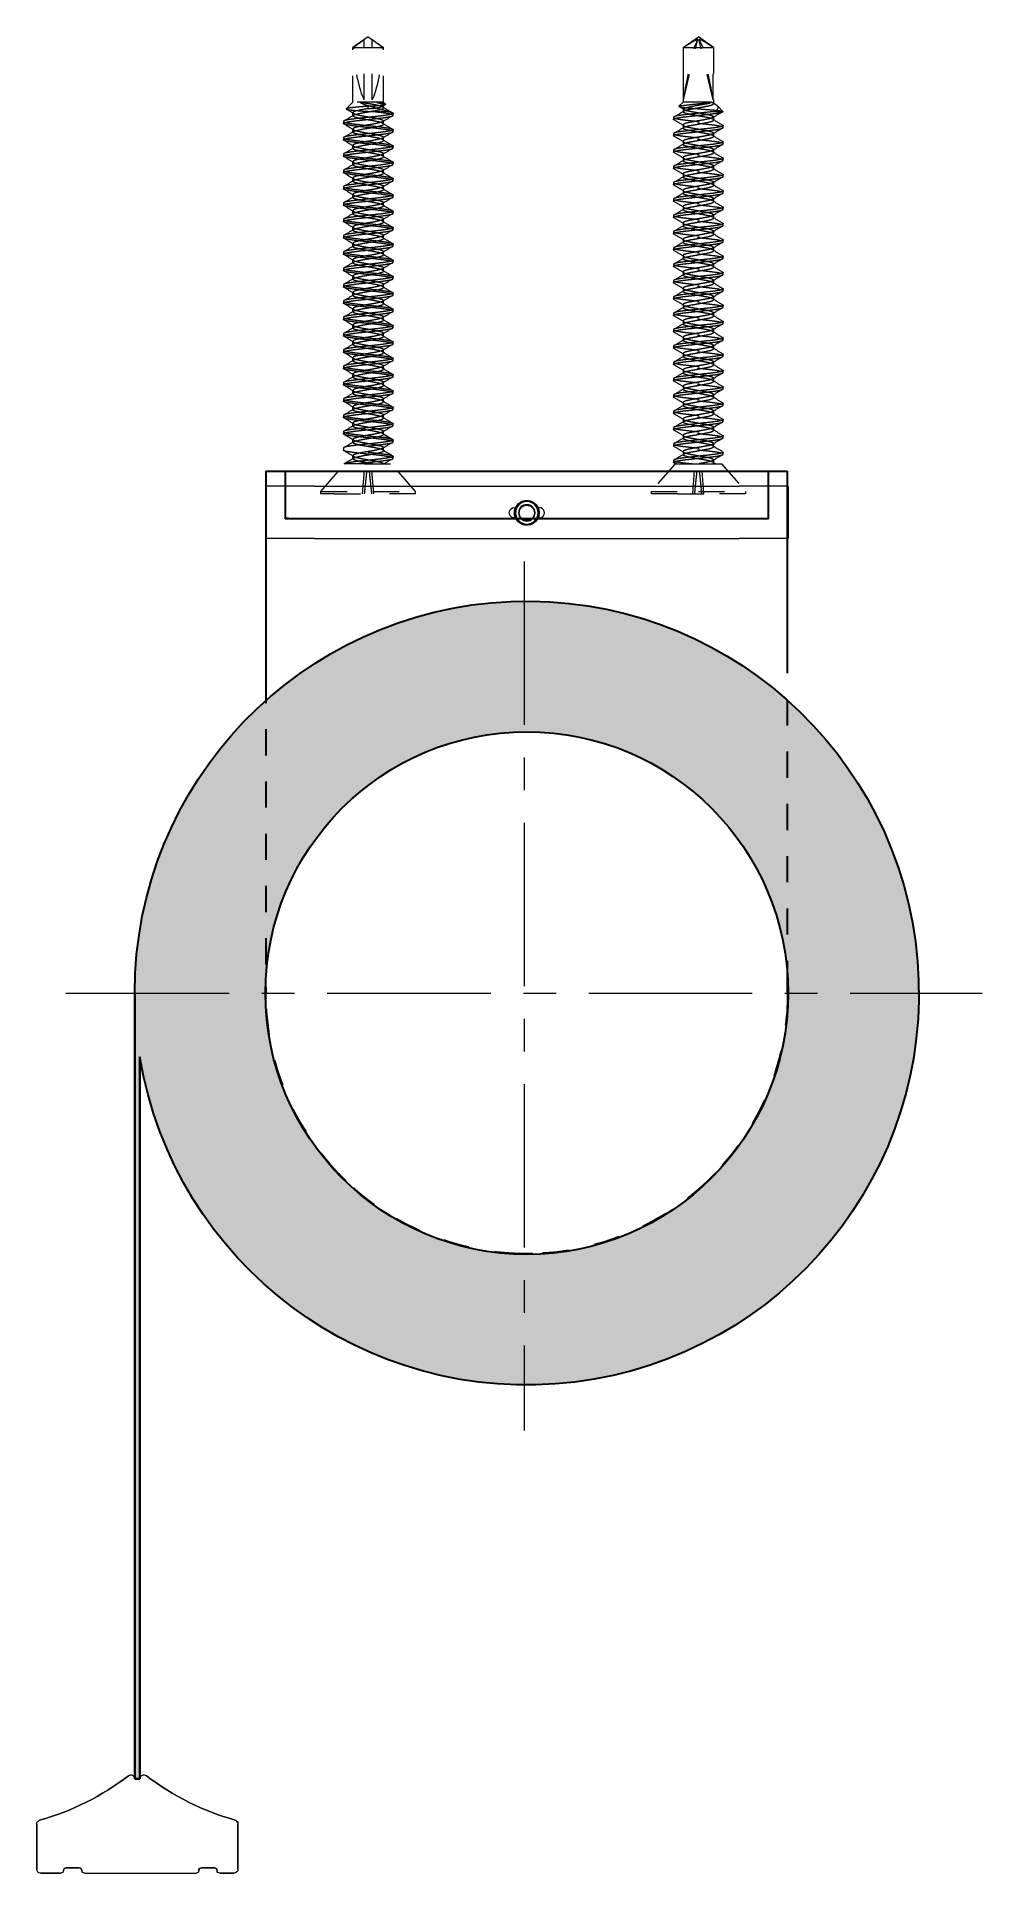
# Model space of a CAD drawing. Header units: inches. Extents: x 1.06 to 4.68, y 2.75 to 9.78.
import ezdxf

# ---------------------------------------------------------------- set-up
doc = ezdxf.new("R2010")
doc.units = ezdxf.units.IN
doc.header["$LTSCALE"] = 0.5
doc.header["$MEASUREMENT"] = 0
for name, pattern in [('CENTER', [2, 1.25, -0.25, 0.25, -0.25]), ('HIDDEN', [0.2, 0.1, -0.1]), ('HIDDEN2', [0.1875, 0.125, -0.0625])]:
    doc.linetypes.add(name, pattern=pattern)
for name, color, linetype, lineweight in [('FABRIC-ROLL', 7, 'Continuous', 30), ('HEMBAR', 7, 'Continuous', 9), ('SHADE-BRACKET', 7, 'Continuous', 30), ('SHADE-BRACKET_SCREW', 7, 'Continuous', 5), ('SUB-BRACKET', 7, 'Continuous', 18), ('SUB-BRACKET_HARDWARE', 7, 'HIDDEN2', 5), ('TEXT', 7, 'Continuous', 18)]:
    doc.layers.add(name, color=color, linetype=linetype, lineweight=lineweight)

# ---------------------------------------------------------------- blocks, each defined once
blk = doc.blocks.new('SCREW1-085582')
at = {"layer": 'SUB-BRACKET_HARDWARE', "extrusion": (1, 6.12323e-17, 0)}
for p, q in [((10.0726, 3.66), (10.0143, 3.6192)), ((10.0726, 3.66), (10.1309, 3.6192)), ((10.0143, 3.41), (10.0143, 3.6192)), ((10.0143, 3.6192), (10.0726, 3.6192)), ((10.0576, 3.4184), (10.0576, 3.6494)), ((10.0726, 3.6192), (10.0876, 3.6192)), ((10.0876, 3.4184), (10.0876, 3.6192)), ((10.0876, 3.6192), (10.1284, 3.6192)), ((10.1284, 3.6192), (10.1309, 3.6192)), ((10.1309, 3.41), (10.1309, 3.6192)), ((9.9885, 3.3842), (10.0143, 3.41)), ((10.1309, 3.41), (10.0143, 3.41)), ((10.0726, 3.3849), (10.0726, 3.3941)), ((10.1087, 3.4061), (10.1087, 3.41)), ((10.1247, 3.4061), (10.1087, 3.4061)), ((10.1273, 3.3944), (10.1375, 3.4003)), ((10.1384, 3.4025), (10.1309, 3.41)), ((10.1309, 3.3964), (10.1309, 3.3984)), ((10.1309, 3.3882), (10.1309, 3.3964)), ((9.9776, 3.3358), (9.9776, 3.328)), ((10.0143, 3.3585), (10.0143, 3.3693)), ((10.0143, 3.357), (10.0143, 3.3585)), ((10.0143, 3.296), (10.0143, 3.3068)), ((10.0886, 3.3733), (10.149, 3.3733)), ((10.1309, 3.3365), (10.1309, 3.338)), ((10.1309, 3.3257), (10.1309, 3.3365)), ((10.1676, 3.3592), (10.1676, 3.367)), ((10.1676, 3.2967), (10.1676, 3.3045)), ((9.9776, 3.2733), (9.9776, 3.2655)), ((10.0143, 3.2945), (10.0143, 3.296)), ((10.0143, 3.2335), (10.0143, 3.2443)), ((10.0143, 3.232), (10.0143, 3.2335)), ((10.1309, 3.274), (10.1309, 3.2755)), ((10.1309, 3.2632), (10.1309, 3.274)), ((10.1676, 3.2342), (10.1676, 3.242)), ((9.9776, 3.2108), (9.9776, 3.203)), ((10.0143, 3.171), (10.0143, 3.1818)), ((10.0143, 3.1695), (10.0143, 3.171)), ((10.1309, 3.2115), (10.1309, 3.213)), ((10.1309, 3.2007), (10.1309, 3.2115)), ((10.1676, 3.1717), (10.1676, 3.1795)), ((9.9776, 3.1483), (9.9776, 3.1405)), ((10.0143, 3.1085), (10.0143, 3.1193)), ((10.0143, 3.107), (10.0143, 3.1085)), ((10.1309, 3.149), (10.1309, 3.1505)), ((10.1309, 3.1382), (10.1309, 3.149)), ((10.1676, 3.1092), (10.1676, 3.117)), ((9.9776, 3.0858), (9.9776, 3.078)), ((9.9776, 3.0233), (9.9776, 3.0155)), ((10.0143, 3.046), (10.0143, 3.0568)), ((10.0143, 3.0445), (10.0143, 3.046)), ((10.1309, 3.0865), (10.1309, 3.088)), ((10.1309, 3.0757), (10.1309, 3.0865)), ((10.1309, 3.024), (10.1309, 3.0255)), ((10.1309, 3.0132), (10.1309, 3.024)), ((10.1676, 3.0467), (10.1676, 3.0545)), ((9.9776, 2.9608), (9.9776, 2.953)), ((10.0143, 2.9835), (10.0143, 2.9943)), ((10.0143, 2.982), (10.0143, 2.9835)), ((10.1309, 2.9615), (10.1309, 2.963)), ((10.1309, 2.9507), (10.1309, 2.9615)), ((10.1676, 2.9842), (10.1676, 2.992)), ((9.9776, 2.8983), (9.9776, 2.8905)), ((10.0143, 2.921), (10.0143, 2.9318)), ((10.0143, 2.9195), (10.0143, 2.921)), ((10.1309, 2.899), (10.1309, 2.9005)), ((10.1309, 2.8882), (10.1309, 2.899)), ((10.1676, 2.9217), (10.1676, 2.9295)), ((9.9776, 2.8358), (9.9776, 2.828)), ((10.0143, 2.8585), (10.0143, 2.8693)), ((10.0143, 2.857), (10.0143, 2.8585)), ((10.1309, 2.8365), (10.1309, 2.838)), ((10.1309, 2.8257), (10.1309, 2.8365)), ((10.1676, 2.8592), (10.1676, 2.867)), ((9.9776, 2.7733), (9.9776, 2.7655)), ((10.0143, 2.796), (10.0143, 2.8068)), ((10.0143, 2.7945), (10.0143, 2.796)), ((10.0143, 2.7335), (10.0143, 2.7443)), ((10.1309, 2.774), (10.1309, 2.7755)), ((10.1309, 2.7632), (10.1309, 2.774)), ((10.1676, 2.7967), (10.1676, 2.8045)), ((10.1676, 2.7342), (10.1676, 2.742)), ((9.9776, 2.7108), (9.9776, 2.703)), ((10.0143, 2.732), (10.0143, 2.7335)), ((10.0143, 2.671), (10.0143, 2.6818)), ((10.0143, 2.6695), (10.0143, 2.671)), ((10.1309, 2.7115), (10.1309, 2.713)), ((10.1309, 2.7007), (10.1309, 2.7115)), ((10.1676, 2.6717), (10.1676, 2.6795)), ((9.9776, 2.6483), (9.9776, 2.6405)), ((10.0143, 2.6085), (10.0143, 2.6193)), ((10.0143, 2.607), (10.0143, 2.6085)), ((10.1309, 2.649), (10.1309, 2.6505)), ((10.1309, 2.6382), (10.1309, 2.649)), ((10.1676, 2.6092), (10.1676, 2.617)), ((9.9776, 2.5858), (9.9776, 2.578)), ((10.0143, 2.546), (10.0143, 2.5568)), ((10.0143, 2.5445), (10.0143, 2.546)), ((10.1309, 2.5865), (10.1309, 2.588)), ((10.1309, 2.5757), (10.1309, 2.5865)), ((10.1676, 2.5467), (10.1676, 2.5545)), ((9.9776, 2.5233), (9.9776, 2.5155)), ((9.9776, 2.4608), (9.9776, 2.453)), ((10.0143, 2.4835), (10.0143, 2.4943)), ((10.0143, 2.482), (10.0143, 2.4835)), ((10.1309, 2.524), (10.1309, 2.5255)), ((10.1309, 2.5132), (10.1309, 2.524)), ((10.1309, 2.4615), (10.1309, 2.463)), ((10.1309, 2.4507), (10.1309, 2.4615)), ((10.1676, 2.4842), (10.1676, 2.492)), ((9.9776, 2.3983), (9.9776, 2.3905)), ((10.0143, 2.421), (10.0143, 2.4318)), ((10.0143, 2.4195), (10.0143, 2.421)), ((10.1309, 2.399), (10.1309, 2.4005)), ((10.1309, 2.3882), (10.1309, 2.399)), ((10.1676, 2.4217), (10.1676, 2.4295)), ((9.9776, 2.3358), (9.9776, 2.328)), ((10.0143, 2.3585), (10.0143, 2.3693)), ((10.0143, 2.357), (10.0143, 2.3585)), ((10.1309, 2.3365), (10.1309, 2.338)), ((10.1309, 2.3257), (10.1309, 2.3365)), ((10.1676, 2.3592), (10.1676, 2.367)), ((9.9776, 2.2733), (9.9776, 2.2655)), ((10.0143, 2.296), (10.0143, 2.3068)), ((10.0143, 2.2945), (10.0143, 2.296)), ((10.1309, 2.274), (10.1309, 2.2755)), ((10.1309, 2.2632), (10.1309, 2.274)), ((10.1676, 2.2967), (10.1676, 2.3045)), ((9.9776, 2.2108), (9.9776, 2.203)), ((10.0143, 2.2335), (10.0143, 2.2443)), ((10.0143, 2.232), (10.0143, 2.2335)), ((10.0143, 2.171), (10.0143, 2.1818)), ((10.1309, 2.2115), (10.1309, 2.213)), ((10.1309, 2.2007), (10.1309, 2.2115)), ((10.1676, 2.2342), (10.1676, 2.242)), ((10.1676, 2.1717), (10.1676, 2.1795)), ((9.9776, 2.1483), (9.9776, 2.1405)), ((10.0143, 2.1695), (10.0143, 2.171)), ((10.0143, 2.107), (10.0143, 2.1193)), ((10.154, 2.126), (10.1285, 2.126)), ((10.1285, 2.126), (10.1285, 2.126)), ((10.1309, 2.149), (10.1309, 2.1505)), ((10.1309, 2.1382), (10.1309, 2.149)), ((10.1676, 2.1092), (10.1676, 2.117)), ((9.9776, 2.0858), (9.9776, 2.078)), ((10.0143, 2.0445), (10.0143, 2.0568)), ((10.1285, 2.063), (10.1285, 2.063)), ((10.1309, 2.0757), (10.1309, 2.088)), ((10.1676, 2.0467), (10.1676, 2.0545)), ((9.8916, 1.92), (9.9837, 2.026)), ((10.0259, 2.026), (9.9809, 2.026)), ((10.051, 1.91), (10.0582, 2)), ((10.058, 2.026), (10.1614, 2.026)), ((10.0942, 1.91), (10.087, 2)), ((10.2536, 1.92), (10.1614, 2.026)), ((9.8916, 1.92), (10.2536, 1.92)), ((9.8916, 1.91), (9.8916, 1.92)), ((9.9425, 1.91), (9.8916, 1.91)), ((9.9425, 1.91), (10.1021, 1.91)), ((10.2536, 1.91), (10.1021, 1.91)), ((10.2536, 1.91), (10.2536, 1.92))]:
    blk.add_line(p, q, dxfattribs=at)
at = {"layer": 'SUB-BRACKET_HARDWARE', "extrusion": (0, 0, -1)}
blk.add_ellipse((10.0726, 3.6484), major_axis=(0.0109, -0.2541), ratio=0.225326, start_param=0.449122, end_param=1.465476, dxfattribs=at)
at = {"layer": 'SUB-BRACKET_HARDWARE'}
blk.add_ellipse((10.0726, 3.6484), major_axis=(0.0109, 0.2541), ratio=0.225326, start_param=-2.692471, end_param=-1.676117, dxfattribs=at)
for points, weights, knots in [([(10.0576, 3.6494), (10.0559, 3.6481), (10.0453, 3.6403), (10.0193, 3.621), (10.0168, 3.6192)], [21.9940153387, 20.1124455316, 12.9121312747, 6.87332440403, 6.57973969761], [-0.1946138, -0.1946138, -0.1946138, -0.1564904, -0.0538459, -0.0486248, -0.0486248, -0.0486248]), ([(10.0876, 3.6192), (10.0876, 3.6245), (10.0876, 3.6443), (10.0876, 3.649), (10.0876, 3.6494)], [5.68002516089, 6.33664944045, 11.1021401343, 13.5522705344, 13.7808323557], [-2.2084906, -2.2084906, -2.2084906, -2.129959, -1.5888945, -1.333224, -1.333224, -1.333224]), ([(10.0876, 3.6494), (10.0892, 3.6481), (10.0999, 3.6403), (10.1259, 3.621), (10.1284, 3.6192)], [21.9940153387, 20.1124455316, 12.9121312747, 6.87332440403, 6.57973969761], [-0.1946138, -0.1946138, -0.1946138, -0.1564904, -0.0538459, -0.0486248, -0.0486248, -0.0486248])]:
    blk.add_rational_spline(points, weights, degree=2, knots=knots, dxfattribs=at)
for points, knots in [([(9.9885, 3.3842), (9.988, 3.3837), (9.9882, 3.3833), (9.9889, 3.3829), (9.9889, 3.3829), (9.9889, 3.3828)], [0, 0, 0, 0, 0.04340202, 0.04340202, 0.04418271, 0.04418271, 0.04418271, 0.04418271]), ([(10.0726, 3.3941), (10.0673, 3.3937), (10.0621, 3.3933), (10.0515, 3.3924), (10.0461, 3.3919), (10.0301, 3.3905), (10.0217, 3.3896), (10.0075, 3.3881), (10.0016, 3.3874), (9.9924, 3.3859), (9.9893, 3.385), (9.9885, 3.3842)], [0, 0, 0, 0, 0.0400925, 0.0400925, 0.0816926, 0.0816926, 0.1701856, 0.1701856, 0.2875013, 0.2875013, 0.4262931, 0.4262931, 0.4262931, 0.4262931]), ([(9.9889, 3.3828), (9.9896, 3.3824), (9.9909, 3.382), (9.9962, 3.3809), (10.0019, 3.3801), (10.014, 3.3788), (10.0183, 3.3784), (10.0317, 3.3772), (10.04, 3.3765), (10.0546, 3.3755), (10.0636, 3.3748), (10.0726, 3.3743)], [0.0441827, 0.0441827, 0.0441827, 0.0441827, 0.0872327, 0.0872327, 0.1699536, 0.1699536, 0.2087865, 0.2087865, 0.2819431, 0.2819431, 0.382057, 0.382057, 0.382057, 0.382057]), ([(10.0726, 3.3849), (10.0676, 3.3841), (10.0627, 3.3833), (10.053, 3.3816), (10.0482, 3.3807), (10.0408, 3.3791), (10.038, 3.3785), (10.0339, 3.3776), (10.0324, 3.3773), (10.0284, 3.3763), (10.0261, 3.3757), (10.0209, 3.3742), (10.0185, 3.3733), (10.016, 3.3718), (10.0154, 3.3713), (10.0145, 3.3703), (10.0143, 3.3698), (10.0143, 3.3693)], [0, 0, 0, 0, 0.0382085, 0.0382085, 0.0777249, 0.0777249, 0.1042307, 0.1042307, 0.1191807, 0.1191807, 0.148348, 0.148348, 0.1914987, 0.1914987, 0.2136921, 0.2136921, 0.2362629, 0.2362629, 0.2362629, 0.2362629]), ([(10.0726, 3.3954), (10.0655, 3.3975), (10.059, 3.3997), (10.0474, 3.4046), (10.0427, 3.4072), (10.039, 3.41)], [0.0000027, 0.0000027, 0.0000027, 0.0000027, 0.0586655, 0.0586655, 0.1167206, 0.1167206, 0.1167206, 0.1167206]), ([(10.0726, 3.4039), (10.0666, 3.4048), (10.0608, 3.4057), (10.0493, 3.4078), (10.0439, 3.4089), (10.039, 3.41)], [0, 0, 0, 0, 0.04577914, 0.04577914, 0.09242014, 0.09242014, 0.09242014, 0.09242014]), ([(10.1309, 3.3882), (10.1309, 3.3887), (10.1306, 3.3893), (10.1298, 3.3903), (10.1292, 3.3908), (10.1267, 3.3922), (10.1243, 3.3931), (10.1192, 3.3946), (10.1169, 3.3952), (10.1115, 3.3965), (10.1085, 3.3972), (10.1004, 3.3989), (10.0951, 3.4), (10.084, 3.402), (10.0783, 3.403), (10.0726, 3.4039)], [0, 0, 0, 0, 0.0224105, 0.0224105, 0.044451, 0.044451, 0.0873114, 0.0873114, 0.1164624, 0.1164624, 0.1465608, 0.1465608, 0.1921639, 0.1921639, 0.2362429, 0.2362429, 0.2362429, 0.2362429]), ([(10.1384, 3.4025), (10.1391, 3.4018), (10.1388, 3.401), (10.1361, 3.3995), (10.1332, 3.3986), (10.1245, 3.397), (10.1189, 3.3963), (10.1073, 3.3952), (10.1008, 3.3948), (10.0868, 3.3942), (10.0794, 3.3941), (10.0726, 3.3941)], [0.527146, 0.527146, 0.527146, 0.527146, 0.5768206, 0.5768206, 0.6359481, 0.6359481, 0.6950756, 0.6950756, 0.7474303, 0.7474303, 0.799785, 0.799785, 0.799785, 0.799785]), ([(10.149, 3.3733), (10.143, 3.3751), (10.1369, 3.3769), (10.1241, 3.3806), (10.1176, 3.3824), (10.1053, 3.3859), (10.0985, 3.3878), (10.0851, 3.3917), (10.0788, 3.3936), (10.0726, 3.3954)], [0, 0, 0, 0, 0.0611793, 0.0611793, 0.1281127, 0.1281127, 0.2091743, 0.2091743, 0.2861476, 0.2861476, 0.2861476, 0.2861476]), ([(10.0726, 3.3849), (10.0799, 3.3849), (10.0877, 3.3854), (10.102, 3.387), (10.1085, 3.3882), (10.1188, 3.3908), (10.1234, 3.3923), (10.1267, 3.3941), (10.127, 3.3942), (10.1273, 3.3944)], [-0.850164, -0.850164, -0.850164, -0.850164, -0.79436, -0.79436, -0.738556, -0.738556, -0.6814374, -0.6814374, -0.6750845, -0.6750845, -0.6750845, -0.6750845]), ([(10.0726, 3.3726), (10.0775, 3.3734), (10.0823, 3.3741), (10.0919, 3.3758), (10.0966, 3.3767), (10.1039, 3.3783), (10.1067, 3.3789), (10.1108, 3.3798), (10.1123, 3.3801), (10.1163, 3.3811), (10.1187, 3.3817), (10.124, 3.3833), (10.1265, 3.3842), (10.1291, 3.3856), (10.1297, 3.3861), (10.1306, 3.3872), (10.1309, 3.3877), (10.1309, 3.3882)], [0, 0, 0, 0, 0.0376006, 0.0376006, 0.0764939, 0.0764939, 0.1025993, 0.1025993, 0.1175492, 0.1175492, 0.1467119, 0.1467119, 0.1906799, 0.1906799, 0.2132836, 0.2132836, 0.2362862, 0.2362862, 0.2362862, 0.2362862]), ([(10.0726, 3.3743), (10.0752, 3.3741), (10.0778, 3.374), (10.0831, 3.3736), (10.0857, 3.3735), (10.0884, 3.3733)], [0, 0, 0, 0, 0.02001793, 0.02001793, 0.04021318, 0.04021318, 0.04021318, 0.04021318]), ([(10.1087, 3.41), (10.1106, 3.4096), (10.1125, 3.4093), (10.1178, 3.4081), (10.1214, 3.4071), (10.1247, 3.4061)], [-0.14947036, -0.14947036, -0.14947036, -0.14947036, -0.13332476, -0.13332476, -0.09946102, -0.09946102, -0.09946102, -0.09946102]), ([(10.1309, 3.3984), (10.1309, 3.3997), (10.1294, 3.4011), (10.1234, 3.4035), (10.1189, 3.4046), (10.1121, 3.4057), (10.1105, 3.4059), (10.1087, 3.4061)], [0, 0, 0, 0, 0.056605, 0.056605, 0.11321, 0.11321, 0.1298162, 0.1298162, 0.1298162, 0.1298162]), ([(10.1247, 3.4061), (10.1249, 3.4061), (10.1251, 3.406), (10.1307, 3.4053), (10.1349, 3.4043), (10.1376, 3.4031), (10.1381, 3.4028), (10.1384, 3.4025)], [0.43629108, 0.43629108, 0.43629108, 0.43629108, 0.43913625, 0.43913625, 0.50797843, 0.50797843, 0.52714597, 0.52714597, 0.52714597, 0.52714597]), ([(10.0726, 3.3514), (10.0645, 3.3506), (10.0565, 3.3498), (10.0406, 3.348), (10.0329, 3.3472), (10.0208, 3.3457), (10.0162, 3.345), (10.0095, 3.3441), (10.0072, 3.3438), (10.0006, 3.3428), (9.9966, 3.3422), (9.9898, 3.3409), (9.9869, 3.3403), (9.9823, 3.3391), (9.9806, 3.3384), (9.9782, 3.3371), (9.9776, 3.3365), (9.9776, 3.3358)], [0.3815365, 0.3815365, 0.3815365, 0.3815365, 0.4434408, 0.4434408, 0.5072035, 0.5072035, 0.5499758, 0.5499758, 0.5739351, 0.5739351, 0.6219117, 0.6219117, 0.6691274, 0.6691274, 0.7158819, 0.7158819, 0.7631942, 0.7631942, 0.7631942, 0.7631942]), ([(9.9792, 3.3261), (9.9781, 3.3267), (9.9776, 3.3273), (9.9776, 3.3287), (9.9782, 3.3293), (9.9806, 3.3307), (9.9823, 3.3313), (9.9869, 3.3325), (9.9898, 3.3331), (9.9967, 3.3343), (10.0006, 3.335), (10.0072, 3.336), (10.0095, 3.3363), (10.0162, 3.3372), (10.0208, 3.3378), (10.0329, 3.3394), (10.0406, 3.3403), (10.0565, 3.342), (10.0645, 3.3428), (10.0726, 3.3436)], [0, 0, 0, 0, 0.0449162, 0.0449162, 0.0922439, 0.0922439, 0.138959, 0.138959, 0.1861917, 0.1861917, 0.2341723, 0.2341723, 0.258129, 0.258129, 0.3008839, 0.3008839, 0.3645991, 0.3645991, 0.4264273, 0.4264273, 0.4264273, 0.4264273]), ([(9.9776, 3.3358), (9.9776, 3.3358), (9.9776, 3.3358), (9.9776, 3.3351), (9.9782, 3.3344), (9.9806, 3.3331), (9.9823, 3.3325), (9.9869, 3.3312), (9.9898, 3.3306), (9.9967, 3.3294), (10.0006, 3.3288), (10.0072, 3.3278), (10.0095, 3.3275), (10.0162, 3.3265), (10.0208, 3.3259), (10.0329, 3.3244), (10.0406, 3.3234), (10.0565, 3.3217), (10.0645, 3.3209), (10.0726, 3.3202)], [0, 0, 0, 0, 0.0000258, 0.0000258, 0.0473536, 0.0473536, 0.0940686, 0.0940686, 0.1413013, 0.1413013, 0.1892819, 0.1892819, 0.2132386, 0.2132386, 0.2559934, 0.2559934, 0.3197086, 0.3197086, 0.3815365, 0.3815365, 0.3815365, 0.3815365]), ([(10.0726, 3.3123), (10.0645, 3.3131), (10.0565, 3.314), (10.0406, 3.3157), (10.0329, 3.3166), (10.0208, 3.3181), (10.0162, 3.3187), (10.0095, 3.3197), (10.0072, 3.32), (10.0006, 3.321), (9.9966, 3.3216), (9.9898, 3.3228), (9.9869, 3.3234), (9.9823, 3.3247), (9.9806, 3.3253), (9.9793, 3.326), (9.9793, 3.326), (9.9792, 3.3261)], [0.4264273, 0.4264273, 0.4264273, 0.4264273, 0.4883309, 0.4883309, 0.5520931, 0.5520931, 0.594865, 0.594865, 0.6188243, 0.6188243, 0.6668009, 0.6668009, 0.7140166, 0.7140166, 0.7607711, 0.7607711, 0.7631931, 0.7631931, 0.7631931, 0.7631931]), ([(10.0143, 3.3693), (10.0143, 3.3687), (10.0145, 3.3682), (10.0154, 3.3672), (10.016, 3.3667), (10.0185, 3.3653), (10.0209, 3.3644), (10.0261, 3.3629), (10.0285, 3.3622), (10.0325, 3.3613), (10.034, 3.3609), (10.0381, 3.36), (10.0409, 3.3594), (10.0483, 3.3579), (10.053, 3.357), (10.0627, 3.3553), (10.0676, 3.3544), (10.0726, 3.3536)], [0, 0, 0, 0, 0.0226388, 0.0226388, 0.0448959, 0.0448959, 0.0881833, 0.0881833, 0.1173173, 0.1173173, 0.1322567, 0.1322567, 0.158667, 0.158667, 0.1980531, 0.1980531, 0.2361662, 0.2361662, 0.2361662, 0.2361662]), ([(10.0143, 3.357), (10.0143, 3.3575), (10.0145, 3.358), (10.0154, 3.359), (10.0159, 3.3595), (10.0167, 3.3599)], [0, 0, 0, 0, 0.02263878, 0.02263878, 0.04305706, 0.04305706, 0.04305706, 0.04305706]), ([(10.0726, 3.3414), (10.0677, 3.3421), (10.0629, 3.3429), (10.0533, 3.3446), (10.0486, 3.3455), (10.0412, 3.347), (10.0385, 3.3476), (10.0343, 3.3485), (10.0329, 3.3489), (10.0289, 3.3499), (10.0264, 3.3505), (10.0211, 3.352), (10.0186, 3.3529), (10.0161, 3.3544), (10.0154, 3.3549), (10.0145, 3.3559), (10.0143, 3.3564), (10.0143, 3.357)], [0, 0, 0, 0, 0.0376006, 0.0376006, 0.0764939, 0.0764939, 0.1025993, 0.1025993, 0.1175492, 0.1175492, 0.1467119, 0.1467119, 0.1906799, 0.1906799, 0.2132836, 0.2132836, 0.2362862, 0.2362862, 0.2362862, 0.2362862]), ([(10.0726, 3.3224), (10.0677, 3.3216), (10.0629, 3.3209), (10.0533, 3.3192), (10.0486, 3.3183), (10.0412, 3.3167), (10.0384, 3.3161), (10.0343, 3.3152), (10.0329, 3.3149), (10.0288, 3.3139), (10.0264, 3.3133), (10.0211, 3.3117), (10.0186, 3.3108), (10.0161, 3.3094), (10.0154, 3.3089), (10.0145, 3.3078), (10.0143, 3.3073), (10.0143, 3.3068)], [0, 0, 0, 0, 0.0376135, 0.0376135, 0.07652, 0.07652, 0.1026338, 0.1026338, 0.1175837, 0.1175837, 0.1467465, 0.1467465, 0.1906976, 0.1906976, 0.213293, 0.213293, 0.2362867, 0.2362867, 0.2362867, 0.2362867]), ([(10.0143, 3.3068), (10.0143, 3.3062), (10.0145, 3.3057), (10.0154, 3.3047), (10.016, 3.3042), (10.0185, 3.3028), (10.0209, 3.3019), (10.0261, 3.3004), (10.0285, 3.2997), (10.0325, 3.2988), (10.034, 3.2984), (10.0381, 3.2975), (10.0409, 3.2969), (10.0483, 3.2954), (10.053, 3.2945), (10.0627, 3.2928), (10.0676, 3.2919), (10.0726, 3.2911)], [0, 0, 0, 0, 0.0226388, 0.0226388, 0.0448959, 0.0448959, 0.0881832, 0.0881832, 0.1173172, 0.1173172, 0.1322566, 0.1322566, 0.1586674, 0.1586674, 0.1980551, 0.1980551, 0.2361669, 0.2361669, 0.2361669, 0.2361669]), ([(10.0167, 3.3599), (10.0167, 3.36), (10.0168, 3.36), (10.0185, 3.361), (10.0209, 3.3619), (10.0261, 3.3634), (10.0285, 3.364), (10.0325, 3.365), (10.034, 3.3653), (10.0381, 3.3663), (10.0409, 3.3669), (10.0483, 3.3684), (10.053, 3.3693), (10.0627, 3.371), (10.0676, 3.3718), (10.0726, 3.3726)], [0.0430571, 0.0430571, 0.0430571, 0.0430571, 0.0448959, 0.0448959, 0.0881832, 0.0881832, 0.1173172, 0.1173172, 0.1322566, 0.1322566, 0.1586672, 0.1586672, 0.1980544, 0.1980544, 0.2361661, 0.2361661, 0.2361661, 0.2361661]), ([(10.0167, 3.2974), (10.0167, 3.2975), (10.0168, 3.2975), (10.0185, 3.2985), (10.0209, 3.2994), (10.0261, 3.3009), (10.0285, 3.3015), (10.0325, 3.3025), (10.034, 3.3028), (10.0381, 3.3038), (10.0409, 3.3044), (10.0483, 3.3059), (10.053, 3.3068), (10.0627, 3.3085), (10.0676, 3.3093), (10.0726, 3.3101)], [0.0430571, 0.0430571, 0.0430571, 0.0430571, 0.0448959, 0.0448959, 0.0881832, 0.0881832, 0.1173172, 0.1173172, 0.1322566, 0.1322566, 0.1586672, 0.1586672, 0.1980544, 0.1980544, 0.2361661, 0.2361661, 0.2361661, 0.2361661]), ([(10.1676, 3.367), (10.1676, 3.3665), (10.1672, 3.366), (10.1658, 3.3649), (10.1648, 3.3644), (10.1607, 3.363), (10.1567, 3.3621), (10.1483, 3.3606), (10.1444, 3.36), (10.138, 3.359), (10.1356, 3.3587), (10.129, 3.3578), (10.1244, 3.3572), (10.1123, 3.3556), (10.1046, 3.3547), (10.0887, 3.353), (10.0807, 3.3522), (10.0726, 3.3514)], [-0.3815948, -0.3815948, -0.3815948, -0.3815948, -0.3450171, -0.3450171, -0.3090362, -0.3090362, -0.2390077, -0.2390077, -0.1922337, -0.1922337, -0.1682771, -0.1682771, -0.1255273, -0.1255273, -0.0618201, -0.0618201, 0, 0, 0, 0]), ([(10.0726, 3.3436), (10.0807, 3.3444), (10.0887, 3.3452), (10.1045, 3.347), (10.1123, 3.3478), (10.1244, 3.3493), (10.129, 3.35), (10.1356, 3.3509), (10.138, 3.3512), (10.1444, 3.3522), (10.1483, 3.3528), (10.1567, 3.3543), (10.1607, 3.3552), (10.1648, 3.3566), (10.1658, 3.3572), (10.1672, 3.3582), (10.1676, 3.3587), (10.1676, 3.3592)], [-0.3815446, -0.3815446, -0.3815446, -0.3815446, -0.319687, -0.319687, -0.255972, -0.255972, -0.213231, -0.213231, -0.1892809, -0.1892809, -0.1425291, -0.1425291, -0.0725262, -0.0725262, -0.0365615, -0.0365615, 0, 0, 0, 0]), ([(10.0726, 3.3536), (10.0775, 3.3529), (10.0823, 3.3521), (10.0919, 3.3504), (10.0966, 3.3495), (10.1039, 3.348), (10.1067, 3.3474), (10.1108, 3.3465), (10.1123, 3.3461), (10.1163, 3.3451), (10.1187, 3.3445), (10.124, 3.343), (10.1265, 3.3421), (10.1291, 3.3406), (10.1297, 3.3401), (10.1306, 3.3391), (10.1309, 3.3386), (10.1309, 3.338)], [0, 0, 0, 0, 0.0376132, 0.0376132, 0.0765194, 0.0765194, 0.1026331, 0.1026331, 0.1175829, 0.1175829, 0.1467457, 0.1467457, 0.1906969, 0.1906969, 0.2132923, 0.2132923, 0.2362859, 0.2362859, 0.2362859, 0.2362859]), ([(10.1309, 3.3257), (10.1309, 3.3263), (10.1306, 3.3268), (10.1298, 3.3278), (10.1291, 3.3283), (10.1266, 3.3297), (10.1242, 3.3306), (10.119, 3.3321), (10.1166, 3.3328), (10.1126, 3.3337), (10.1112, 3.3341), (10.1071, 3.335), (10.1043, 3.3356), (10.0969, 3.3371), (10.0921, 3.338), (10.0824, 3.3397), (10.0775, 3.3406), (10.0726, 3.3414)], [0, 0, 0, 0, 0.0226388, 0.0226388, 0.0448959, 0.0448959, 0.0881832, 0.0881832, 0.1173172, 0.1173172, 0.1322566, 0.1322566, 0.1586672, 0.1586672, 0.1980544, 0.1980544, 0.2361661, 0.2361661, 0.2361661, 0.2361661]), ([(10.1285, 3.3351), (10.1284, 3.335), (10.1284, 3.335), (10.1266, 3.334), (10.1242, 3.3331), (10.119, 3.3316), (10.1166, 3.331), (10.1126, 3.33), (10.1112, 3.3297), (10.1071, 3.3287), (10.1043, 3.3281), (10.0969, 3.3266), (10.0921, 3.3257), (10.0824, 3.324), (10.0775, 3.3232), (10.0726, 3.3224)], [0.0430571, 0.0430571, 0.0430571, 0.0430571, 0.0448959, 0.0448959, 0.0881832, 0.0881832, 0.1173172, 0.1173172, 0.1322566, 0.1322566, 0.1586674, 0.1586674, 0.198055, 0.198055, 0.2361669, 0.2361669, 0.2361669, 0.2361669]), ([(10.0726, 3.3101), (10.0775, 3.3109), (10.0823, 3.3116), (10.0919, 3.3133), (10.0966, 3.3142), (10.1039, 3.3158), (10.1067, 3.3164), (10.1108, 3.3173), (10.1123, 3.3176), (10.1163, 3.3186), (10.1187, 3.3192), (10.124, 3.3208), (10.1265, 3.3217), (10.1291, 3.3231), (10.1297, 3.3236), (10.1306, 3.3247), (10.1309, 3.3252), (10.1309, 3.3257)], [0, 0, 0, 0, 0.0376006, 0.0376006, 0.0764939, 0.0764939, 0.1025993, 0.1025993, 0.1175492, 0.1175492, 0.1467119, 0.1467119, 0.1906799, 0.1906799, 0.2132836, 0.2132836, 0.2362862, 0.2362862, 0.2362862, 0.2362862]), ([(10.0726, 3.3202), (10.0806, 3.3194), (10.0887, 3.3185), (10.1045, 3.3168), (10.1123, 3.3159), (10.1243, 3.3144), (10.1289, 3.3138), (10.1356, 3.3128), (10.1379, 3.3125), (10.1444, 3.3116), (10.1483, 3.3109), (10.1567, 3.3094), (10.1607, 3.3085), (10.1644, 3.3072), (10.1653, 3.3068), (10.166, 3.3064)], [-0.3815436, -0.3815436, -0.3815436, -0.3815436, -0.3197221, -0.3197221, -0.2560438, -0.2560438, -0.2133263, -0.2133263, -0.1893768, -0.1893768, -0.1426269, -0.1426269, -0.072576, -0.072576, -0.0448557, -0.0448557, -0.0448557, -0.0448557]), ([(10.1676, 3.2967), (10.1676, 3.2973), (10.1672, 3.2978), (10.1658, 3.2988), (10.1648, 3.2993), (10.1607, 3.3007), (10.1567, 3.3016), (10.1483, 3.3031), (10.1444, 3.3037), (10.138, 3.3047), (10.1356, 3.3051), (10.129, 3.306), (10.1244, 3.3066), (10.1123, 3.3081), (10.1046, 3.3091), (10.0887, 3.3108), (10.0807, 3.3116), (10.0726, 3.3123)], [-0.3815946, -0.3815946, -0.3815946, -0.3815946, -0.3450167, -0.3450167, -0.3090356, -0.3090356, -0.2390069, -0.2390069, -0.1922329, -0.1922329, -0.1682763, -0.1682763, -0.1255268, -0.1255268, -0.0618199, -0.0618199, 0, 0, 0, 0]), ([(10.1676, 3.3045), (10.1676, 3.304), (10.1672, 3.3035), (10.1658, 3.3024), (10.1648, 3.3019), (10.1607, 3.3005), (10.1567, 3.2996), (10.1483, 3.2981), (10.1444, 3.2975), (10.138, 3.2965), (10.1356, 3.2962), (10.129, 3.2953), (10.1244, 3.2947), (10.1123, 3.2931), (10.1046, 3.2922), (10.0887, 3.2905), (10.0807, 3.2897), (10.0726, 3.2889)], [-0.3815953, -0.3815953, -0.3815953, -0.3815953, -0.3450175, -0.3450175, -0.3090364, -0.3090364, -0.2390077, -0.2390077, -0.1922337, -0.1922337, -0.1682771, -0.1682771, -0.1255273, -0.1255273, -0.0618201, -0.0618201, 0, 0, 0, 0]), ([(10.1676, 3.3592), (10.1676, 3.3597), (10.1673, 3.3602), (10.1661, 3.3611), (10.1653, 3.3616), (10.162, 3.3628), (10.1588, 3.3637), (10.1518, 3.365), (10.1487, 3.3656), (10.1416, 3.3667), (10.1377, 3.3673), (10.127, 3.3688), (10.1198, 3.3697), (10.1047, 3.3716), (10.0967, 3.3724), (10.0886, 3.3733)], [-0.3410864, -0.3410864, -0.3410864, -0.3410864, -0.3081919, -0.3081919, -0.2757294, -0.2757294, -0.2126549, -0.2126549, -0.1708128, -0.1708128, -0.128584, -0.128584, -0.0639193, -0.0639193, -0.0007293, -0.0007293, -0.0007293, -0.0007293]), ([(10.1309, 3.338), (10.1309, 3.3375), (10.1306, 3.337), (10.1298, 3.336), (10.1292, 3.3355), (10.1285, 3.3351)], [0, 0, 0, 0, 0.02263878, 0.02263878, 0.04305706, 0.04305706, 0.04305706, 0.04305706]), ([(10.149, 3.3733), (10.152, 3.3728), (10.1546, 3.3723), (10.1592, 3.3713), (10.1612, 3.3708), (10.1641, 3.3698), (10.1652, 3.3694), (10.166, 3.3689)], [-0.1543646, -0.1543646, -0.1543646, -0.1543646, -0.1160835, -0.1160835, -0.0773865, -0.0773865, -0.0448581, -0.0448581, -0.0448581, -0.0448581]), ([(10.166, 3.3689), (10.1661, 3.3689), (10.1662, 3.3688), (10.1672, 3.3681), (10.1676, 3.3676), (10.1676, 3.367)], [-0.04485814, -0.04485814, -0.04485814, -0.04485814, -0.03905563, -0.03905563, 0, 0, 0, 0]), ([(10.166, 3.3064), (10.1662, 3.3063), (10.1663, 3.3062), (10.1672, 3.3056), (10.1676, 3.3051), (10.1676, 3.3045)], [-0.04485565, -0.04485565, -0.04485565, -0.04485565, -0.03658698, -0.03658698, 0, 0, 0, 0]), ([(10.0726, 3.2889), (10.0645, 3.2881), (10.0565, 3.2873), (10.0406, 3.2855), (10.0329, 3.2847), (10.0208, 3.2832), (10.0162, 3.2825), (10.0095, 3.2816), (10.0072, 3.2813), (10.0006, 3.2803), (9.9966, 3.2797), (9.9898, 3.2784), (9.9869, 3.2778), (9.9823, 3.2766), (9.9806, 3.2759), (9.9782, 3.2746), (9.9776, 3.274), (9.9776, 3.2733)], [-0.7631942, -0.7631942, -0.7631942, -0.7631942, -0.70129, -0.70129, -0.6375272, -0.6375272, -0.5947549, -0.5947549, -0.5707956, -0.5707956, -0.522819, -0.522819, -0.4756033, -0.4756033, -0.4288489, -0.4288489, -0.3815365, -0.3815365, -0.3815365, -0.3815365]), ([(9.9792, 3.2636), (9.9781, 3.2642), (9.9776, 3.2648), (9.9776, 3.2662), (9.9782, 3.2668), (9.9806, 3.2682), (9.9823, 3.2688), (9.9869, 3.27), (9.9898, 3.2706), (9.9967, 3.2718), (10.0006, 3.2725), (10.0072, 3.2735), (10.0095, 3.2738), (10.0162, 3.2747), (10.0208, 3.2753), (10.0329, 3.2769), (10.0406, 3.2778), (10.0565, 3.2795), (10.0645, 3.2803), (10.0726, 3.2811)], [0, 0, 0, 0, 0.0449162, 0.0449162, 0.0922439, 0.0922439, 0.138959, 0.138959, 0.1861917, 0.1861917, 0.2341723, 0.2341723, 0.258129, 0.258129, 0.3008839, 0.3008839, 0.3645991, 0.3645991, 0.4264273, 0.4264273, 0.4264273, 0.4264273]), ([(9.9776, 3.2733), (9.9776, 3.2733), (9.9776, 3.2733), (9.9776, 3.2726), (9.9782, 3.2719), (9.9806, 3.2706), (9.9823, 3.27), (9.9869, 3.2687), (9.9898, 3.2681), (9.9967, 3.2669), (10.0006, 3.2663), (10.0072, 3.2653), (10.0095, 3.265), (10.0162, 3.264), (10.0208, 3.2634), (10.0329, 3.2619), (10.0406, 3.2609), (10.0565, 3.2592), (10.0645, 3.2584), (10.0726, 3.2577)], [-0.3815365, -0.3815365, -0.3815365, -0.3815365, -0.3815107, -0.3815107, -0.3341829, -0.3341829, -0.2874679, -0.2874679, -0.2402352, -0.2402352, -0.1922546, -0.1922546, -0.1682979, -0.1682979, -0.1255431, -0.1255431, -0.0618279, -0.0618279, 0, 0, 0, 0]), ([(10.0726, 3.2498), (10.0645, 3.2506), (10.0565, 3.2515), (10.0406, 3.2532), (10.0329, 3.2541), (10.0208, 3.2556), (10.0162, 3.2562), (10.0095, 3.2572), (10.0072, 3.2575), (10.0006, 3.2585), (9.9966, 3.2591), (9.9898, 3.2603), (9.9869, 3.2609), (9.9823, 3.2622), (9.9806, 3.2628), (9.9793, 3.2635), (9.9793, 3.2635), (9.9792, 3.2636)], [0.4264273, 0.4264273, 0.4264273, 0.4264273, 0.4883309, 0.4883309, 0.5520931, 0.5520931, 0.594865, 0.594865, 0.6188243, 0.6188243, 0.6668009, 0.6668009, 0.7140166, 0.7140166, 0.7607711, 0.7607711, 0.7631931, 0.7631931, 0.7631931, 0.7631931]), ([(10.0143, 3.2945), (10.0143, 3.295), (10.0145, 3.2955), (10.0154, 3.2965), (10.0159, 3.297), (10.0167, 3.2974)], [0, 0, 0, 0, 0.02263878, 0.02263878, 0.04305706, 0.04305706, 0.04305706, 0.04305706]), ([(10.0726, 3.2789), (10.0677, 3.2796), (10.0629, 3.2804), (10.0533, 3.2821), (10.0486, 3.283), (10.0412, 3.2845), (10.0385, 3.2851), (10.0343, 3.286), (10.0329, 3.2864), (10.0289, 3.2874), (10.0264, 3.288), (10.0211, 3.2895), (10.0186, 3.2904), (10.0161, 3.2919), (10.0154, 3.2924), (10.0145, 3.2934), (10.0143, 3.2939), (10.0143, 3.2945)], [0, 0, 0, 0, 0.0376006, 0.0376006, 0.0764939, 0.0764939, 0.1025993, 0.1025993, 0.1175492, 0.1175492, 0.1467119, 0.1467119, 0.1906799, 0.1906799, 0.2132836, 0.2132836, 0.2362862, 0.2362862, 0.2362862, 0.2362862]), ([(10.0726, 3.2599), (10.0677, 3.2591), (10.0629, 3.2584), (10.0533, 3.2567), (10.0486, 3.2558), (10.0412, 3.2542), (10.0384, 3.2536), (10.0343, 3.2527), (10.0329, 3.2524), (10.0288, 3.2514), (10.0264, 3.2508), (10.0211, 3.2492), (10.0186, 3.2483), (10.0161, 3.2469), (10.0154, 3.2464), (10.0145, 3.2453), (10.0143, 3.2448), (10.0143, 3.2443)], [0, 0, 0, 0, 0.0376135, 0.0376135, 0.07652, 0.07652, 0.1026338, 0.1026338, 0.1175837, 0.1175837, 0.1467465, 0.1467465, 0.1906976, 0.1906976, 0.213293, 0.213293, 0.2362867, 0.2362867, 0.2362867, 0.2362867]), ([(10.0143, 3.2443), (10.0143, 3.2437), (10.0145, 3.2432), (10.0154, 3.2422), (10.016, 3.2417), (10.0185, 3.2403), (10.0209, 3.2394), (10.0261, 3.2379), (10.0285, 3.2372), (10.0325, 3.2363), (10.034, 3.2359), (10.0381, 3.235), (10.0409, 3.2344), (10.0483, 3.2329), (10.053, 3.232), (10.0627, 3.2303), (10.0676, 3.2294), (10.0726, 3.2286)], [0, 0, 0, 0, 0.0226388, 0.0226388, 0.0448959, 0.0448959, 0.0881832, 0.0881832, 0.1173172, 0.1173172, 0.1322566, 0.1322566, 0.1586674, 0.1586674, 0.1980551, 0.1980551, 0.2361669, 0.2361669, 0.2361669, 0.2361669]), ([(10.0143, 3.232), (10.0143, 3.2325), (10.0145, 3.233), (10.0154, 3.234), (10.0159, 3.2345), (10.0167, 3.2349)], [0, 0, 0, 0, 0.02263878, 0.02263878, 0.04305706, 0.04305706, 0.04305706, 0.04305706]), ([(10.0167, 3.2349), (10.0167, 3.235), (10.0168, 3.235), (10.0185, 3.236), (10.0209, 3.2369), (10.0261, 3.2384), (10.0285, 3.239), (10.0325, 3.24), (10.034, 3.2403), (10.0381, 3.2413), (10.0409, 3.2419), (10.0483, 3.2434), (10.053, 3.2443), (10.0627, 3.246), (10.0676, 3.2468), (10.0726, 3.2476)], [0.0430571, 0.0430571, 0.0430571, 0.0430571, 0.0448959, 0.0448959, 0.0881832, 0.0881832, 0.1173172, 0.1173172, 0.1322566, 0.1322566, 0.1586672, 0.1586672, 0.1980544, 0.1980544, 0.2361661, 0.2361661, 0.2361661, 0.2361661]), ([(10.0726, 3.2811), (10.0807, 3.2819), (10.0887, 3.2827), (10.1045, 3.2845), (10.1123, 3.2853), (10.1244, 3.2868), (10.129, 3.2875), (10.1356, 3.2884), (10.138, 3.2887), (10.1444, 3.2897), (10.1483, 3.2903), (10.1567, 3.2918), (10.1607, 3.2927), (10.1648, 3.2941), (10.1658, 3.2947), (10.1672, 3.2957), (10.1676, 3.2962), (10.1676, 3.2967)], [-0.3815446, -0.3815446, -0.3815446, -0.3815446, -0.3196871, -0.3196871, -0.255972, -0.255972, -0.213231, -0.213231, -0.1892809, -0.1892809, -0.1425291, -0.1425291, -0.0725262, -0.0725262, -0.0365615, -0.0365615, 0, 0, 0, 0]), ([(10.0726, 3.2911), (10.0775, 3.2904), (10.0823, 3.2896), (10.0919, 3.2879), (10.0966, 3.287), (10.1039, 3.2855), (10.1067, 3.2849), (10.1108, 3.284), (10.1123, 3.2836), (10.1163, 3.2826), (10.1187, 3.282), (10.124, 3.2805), (10.1265, 3.2796), (10.1291, 3.2781), (10.1297, 3.2776), (10.1306, 3.2766), (10.1309, 3.2761), (10.1309, 3.2755)], [0, 0, 0, 0, 0.0376135, 0.0376135, 0.07652, 0.07652, 0.1026338, 0.1026338, 0.1175837, 0.1175837, 0.1467465, 0.1467465, 0.1906976, 0.1906976, 0.213293, 0.213293, 0.2362867, 0.2362867, 0.2362867, 0.2362867]), ([(10.1309, 3.2632), (10.1309, 3.2638), (10.1306, 3.2643), (10.1298, 3.2653), (10.1291, 3.2658), (10.1266, 3.2672), (10.1242, 3.2681), (10.119, 3.2696), (10.1166, 3.2703), (10.1126, 3.2712), (10.1112, 3.2716), (10.1071, 3.2725), (10.1043, 3.2731), (10.0969, 3.2746), (10.0921, 3.2755), (10.0824, 3.2772), (10.0775, 3.2781), (10.0726, 3.2789)], [0, 0, 0, 0, 0.0226388, 0.0226388, 0.0448959, 0.0448959, 0.0881832, 0.0881832, 0.1173172, 0.1173172, 0.1322566, 0.1322566, 0.1586672, 0.1586672, 0.1980544, 0.1980544, 0.2361661, 0.2361661, 0.2361661, 0.2361661]), ([(10.1285, 3.2726), (10.1284, 3.2725), (10.1284, 3.2725), (10.1266, 3.2715), (10.1242, 3.2706), (10.119, 3.2691), (10.1166, 3.2685), (10.1126, 3.2675), (10.1112, 3.2672), (10.1071, 3.2662), (10.1043, 3.2656), (10.0969, 3.2641), (10.0921, 3.2632), (10.0824, 3.2615), (10.0775, 3.2607), (10.0726, 3.2599)], [0.0430571, 0.0430571, 0.0430571, 0.0430571, 0.0448959, 0.0448959, 0.0881832, 0.0881832, 0.1173172, 0.1173172, 0.1322566, 0.1322566, 0.1586674, 0.1586674, 0.1980551, 0.1980551, 0.2361669, 0.2361669, 0.2361669, 0.2361669]), ([(10.0726, 3.2476), (10.0775, 3.2484), (10.0823, 3.2491), (10.0919, 3.2508), (10.0966, 3.2517), (10.1039, 3.2533), (10.1067, 3.2539), (10.1108, 3.2548), (10.1123, 3.2551), (10.1163, 3.2561), (10.1187, 3.2567), (10.124, 3.2583), (10.1265, 3.2592), (10.1291, 3.2606), (10.1297, 3.2611), (10.1306, 3.2622), (10.1309, 3.2627), (10.1309, 3.2632)], [0, 0, 0, 0, 0.0376006, 0.0376006, 0.0764939, 0.0764939, 0.1025993, 0.1025993, 0.1175492, 0.1175492, 0.1467119, 0.1467119, 0.1906799, 0.1906799, 0.2132836, 0.2132836, 0.2362862, 0.2362862, 0.2362862, 0.2362862]), ([(10.0726, 3.2577), (10.0806, 3.2569), (10.0887, 3.256), (10.1045, 3.2543), (10.1123, 3.2534), (10.1243, 3.2519), (10.1289, 3.2513), (10.1356, 3.2503), (10.1379, 3.25), (10.1444, 3.2491), (10.1483, 3.2484), (10.1567, 3.2469), (10.1607, 3.246), (10.1644, 3.2447), (10.1653, 3.2443), (10.166, 3.2439)], [-0.3815436, -0.3815436, -0.3815436, -0.3815436, -0.3197221, -0.3197221, -0.2560438, -0.2560438, -0.2133263, -0.2133263, -0.1893768, -0.1893768, -0.1426269, -0.1426269, -0.072576, -0.072576, -0.0448557, -0.0448557, -0.0448557, -0.0448557]), ([(10.1676, 3.2342), (10.1676, 3.2348), (10.1672, 3.2353), (10.1658, 3.2363), (10.1648, 3.2368), (10.1607, 3.2382), (10.1567, 3.2391), (10.1483, 3.2406), (10.1444, 3.2412), (10.138, 3.2422), (10.1356, 3.2426), (10.129, 3.2435), (10.1244, 3.2441), (10.1123, 3.2456), (10.1046, 3.2466), (10.0887, 3.2483), (10.0807, 3.2491), (10.0726, 3.2498)], [-0.3815946, -0.3815946, -0.3815946, -0.3815946, -0.3450167, -0.3450167, -0.3090356, -0.3090356, -0.239007, -0.239007, -0.192233, -0.192233, -0.1682763, -0.1682763, -0.1255268, -0.1255268, -0.0618199, -0.0618199, 0, 0, 0, 0]), ([(10.1676, 3.242), (10.1676, 3.2415), (10.1672, 3.241), (10.1658, 3.2399), (10.1648, 3.2394), (10.1607, 3.238), (10.1567, 3.2371), (10.1483, 3.2356), (10.1444, 3.235), (10.138, 3.234), (10.1356, 3.2337), (10.129, 3.2328), (10.1244, 3.2322), (10.1123, 3.2306), (10.1046, 3.2297), (10.0887, 3.228), (10.0807, 3.2272), (10.0726, 3.2264)], [-0.3815953, -0.3815953, -0.3815953, -0.3815953, -0.3450175, -0.3450175, -0.3090364, -0.3090364, -0.2390077, -0.2390077, -0.1922337, -0.1922337, -0.1682771, -0.1682771, -0.1255273, -0.1255273, -0.0618201, -0.0618201, 0, 0, 0, 0]), ([(10.0726, 3.2186), (10.0807, 3.2194), (10.0887, 3.2202), (10.1045, 3.222), (10.1123, 3.2228), (10.1244, 3.2243), (10.129, 3.225), (10.1356, 3.2259), (10.138, 3.2262), (10.1444, 3.2272), (10.1483, 3.2278), (10.1567, 3.2293), (10.1607, 3.2302), (10.1648, 3.2316), (10.1658, 3.2322), (10.1672, 3.2332), (10.1676, 3.2337), (10.1676, 3.2342)], [-0.3815446, -0.3815446, -0.3815446, -0.3815446, -0.3196871, -0.3196871, -0.255972, -0.255972, -0.213231, -0.213231, -0.1892809, -0.1892809, -0.1425291, -0.1425291, -0.0725262, -0.0725262, -0.0365615, -0.0365615, 0, 0, 0, 0]), ([(10.1309, 3.2755), (10.1309, 3.275), (10.1306, 3.2745), (10.1298, 3.2735), (10.1292, 3.273), (10.1285, 3.2726)], [0, 0, 0, 0, 0.02263878, 0.02263878, 0.04305706, 0.04305706, 0.04305706, 0.04305706]), ([(10.166, 3.2439), (10.1662, 3.2438), (10.1663, 3.2437), (10.1672, 3.2431), (10.1676, 3.2426), (10.1676, 3.242)], [-0.04485565, -0.04485565, -0.04485565, -0.04485565, -0.03658698, -0.03658698, 0, 0, 0, 0]), ([(10.0726, 3.2264), (10.0645, 3.2256), (10.0565, 3.2248), (10.0406, 3.223), (10.0329, 3.2222), (10.0208, 3.2207), (10.0162, 3.22), (10.0095, 3.2191), (10.0072, 3.2188), (10.0006, 3.2178), (9.9966, 3.2172), (9.9898, 3.2159), (9.9869, 3.2153), (9.9823, 3.2141), (9.9806, 3.2134), (9.9782, 3.2121), (9.9776, 3.2115), (9.9776, 3.2108)], [-0.7631942, -0.7631942, -0.7631942, -0.7631942, -0.70129, -0.70129, -0.6375272, -0.6375272, -0.5947549, -0.5947549, -0.5707956, -0.5707956, -0.522819, -0.522819, -0.4756033, -0.4756033, -0.4288489, -0.4288489, -0.3815365, -0.3815365, -0.3815365, -0.3815365]), ([(9.9792, 3.2011), (9.9781, 3.2017), (9.9776, 3.2023), (9.9776, 3.2037), (9.9782, 3.2043), (9.9806, 3.2057), (9.9823, 3.2063), (9.9869, 3.2075), (9.9898, 3.2081), (9.9967, 3.2093), (10.0006, 3.21), (10.0072, 3.211), (10.0095, 3.2113), (10.0162, 3.2122), (10.0208, 3.2128), (10.0329, 3.2144), (10.0406, 3.2153), (10.0565, 3.217), (10.0645, 3.2178), (10.0726, 3.2186)], [0, 0, 0, 0, 0.0449162, 0.0449162, 0.0922439, 0.0922439, 0.138959, 0.138959, 0.1861917, 0.1861917, 0.2341723, 0.2341723, 0.258129, 0.258129, 0.3008839, 0.3008839, 0.3645991, 0.3645991, 0.4264273, 0.4264273, 0.4264273, 0.4264273]), ([(9.9776, 3.2108), (9.9776, 3.2108), (9.9776, 3.2108), (9.9776, 3.2101), (9.9782, 3.2094), (9.9806, 3.2081), (9.9823, 3.2075), (9.9869, 3.2062), (9.9898, 3.2056), (9.9967, 3.2044), (10.0006, 3.2038), (10.0072, 3.2028), (10.0095, 3.2025), (10.0162, 3.2015), (10.0208, 3.2009), (10.0329, 3.1994), (10.0406, 3.1984), (10.0565, 3.1967), (10.0645, 3.1959), (10.0726, 3.1952)], [-0.3815365, -0.3815365, -0.3815365, -0.3815365, -0.3815107, -0.3815107, -0.3341829, -0.3341829, -0.2874679, -0.2874679, -0.2402352, -0.2402352, -0.1922546, -0.1922546, -0.1682979, -0.1682979, -0.1255431, -0.1255431, -0.0618279, -0.0618279, 0, 0, 0, 0]), ([(10.0726, 3.1639), (10.0645, 3.1631), (10.0565, 3.1623), (10.0406, 3.1605), (10.0329, 3.1597), (10.0208, 3.1582), (10.0162, 3.1575), (10.0095, 3.1566), (10.0072, 3.1563), (10.0006, 3.1553), (9.9966, 3.1547), (9.9898, 3.1534), (9.9869, 3.1528), (9.9823, 3.1516), (9.9806, 3.1509), (9.9782, 3.1496), (9.9776, 3.149), (9.9776, 3.1483)], [-0.7631942, -0.7631942, -0.7631942, -0.7631942, -0.70129, -0.70129, -0.6375272, -0.6375272, -0.5947549, -0.5947549, -0.5707956, -0.5707956, -0.522819, -0.522819, -0.4756033, -0.4756033, -0.4288489, -0.4288489, -0.3815365, -0.3815365, -0.3815365, -0.3815365]), ([(10.0726, 3.1873), (10.0645, 3.1881), (10.0565, 3.189), (10.0406, 3.1907), (10.0329, 3.1916), (10.0208, 3.1931), (10.0162, 3.1937), (10.0095, 3.1947), (10.0072, 3.195), (10.0006, 3.196), (9.9966, 3.1966), (9.9898, 3.1978), (9.9869, 3.1984), (9.9823, 3.1997), (9.9806, 3.2003), (9.9793, 3.201), (9.9793, 3.201), (9.9792, 3.2011)], [0.4264273, 0.4264273, 0.4264273, 0.4264273, 0.4883309, 0.4883309, 0.5520931, 0.5520931, 0.594865, 0.594865, 0.6188243, 0.6188243, 0.6668009, 0.6668009, 0.7140166, 0.7140166, 0.7607711, 0.7607711, 0.7631931, 0.7631931, 0.7631931, 0.7631931]), ([(10.0726, 3.2164), (10.0677, 3.2171), (10.0629, 3.2179), (10.0533, 3.2196), (10.0486, 3.2205), (10.0412, 3.222), (10.0385, 3.2226), (10.0343, 3.2235), (10.0329, 3.2239), (10.0289, 3.2249), (10.0264, 3.2255), (10.0211, 3.227), (10.0186, 3.2279), (10.0161, 3.2294), (10.0154, 3.2299), (10.0145, 3.2309), (10.0143, 3.2314), (10.0143, 3.232)], [0, 0, 0, 0, 0.0376006, 0.0376006, 0.0764939, 0.0764939, 0.1025993, 0.1025993, 0.1175492, 0.1175492, 0.1467119, 0.1467119, 0.1906799, 0.1906799, 0.2132836, 0.2132836, 0.2362862, 0.2362862, 0.2362862, 0.2362862]), ([(10.0726, 3.1974), (10.0677, 3.1966), (10.0629, 3.1959), (10.0533, 3.1942), (10.0486, 3.1933), (10.0412, 3.1917), (10.0384, 3.1911), (10.0343, 3.1902), (10.0329, 3.1899), (10.0288, 3.1889), (10.0264, 3.1883), (10.0211, 3.1867), (10.0186, 3.1858), (10.0161, 3.1844), (10.0154, 3.1839), (10.0145, 3.1828), (10.0143, 3.1823), (10.0143, 3.1818)], [0, 0, 0, 0, 0.0376135, 0.0376135, 0.07652, 0.07652, 0.1026338, 0.1026338, 0.1175837, 0.1175837, 0.1467465, 0.1467465, 0.1906976, 0.1906976, 0.213293, 0.213293, 0.2362867, 0.2362867, 0.2362867, 0.2362867]), ([(10.0143, 3.1818), (10.0143, 3.1812), (10.0145, 3.1807), (10.0154, 3.1797), (10.016, 3.1792), (10.0185, 3.1778), (10.0209, 3.1769), (10.0261, 3.1754), (10.0285, 3.1747), (10.0325, 3.1738), (10.034, 3.1734), (10.0381, 3.1725), (10.0409, 3.1719), (10.0483, 3.1704), (10.053, 3.1695), (10.0627, 3.1678), (10.0676, 3.1669), (10.0726, 3.1661)], [0, 0, 0, 0, 0.0226388, 0.0226388, 0.0448959, 0.0448959, 0.0881832, 0.0881832, 0.1173172, 0.1173172, 0.1322566, 0.1322566, 0.1586674, 0.1586674, 0.1980551, 0.1980551, 0.2361669, 0.2361669, 0.2361669, 0.2361669]), ([(10.0143, 3.1695), (10.0143, 3.17), (10.0145, 3.1705), (10.0154, 3.1715), (10.0159, 3.172), (10.0167, 3.1724)], [0, 0, 0, 0, 0.02263878, 0.02263878, 0.04305706, 0.04305706, 0.04305706, 0.04305706]), ([(10.0726, 3.1539), (10.0677, 3.1546), (10.0629, 3.1554), (10.0533, 3.1571), (10.0486, 3.158), (10.0412, 3.1595), (10.0385, 3.1601), (10.0343, 3.161), (10.0329, 3.1614), (10.0289, 3.1624), (10.0264, 3.163), (10.0211, 3.1645), (10.0186, 3.1654), (10.0161, 3.1669), (10.0154, 3.1674), (10.0145, 3.1684), (10.0143, 3.1689), (10.0143, 3.1695)], [0, 0, 0, 0, 0.0376006, 0.0376006, 0.0764939, 0.0764939, 0.1025993, 0.1025993, 0.1175492, 0.1175492, 0.1467119, 0.1467119, 0.1906799, 0.1906799, 0.2132836, 0.2132836, 0.2362862, 0.2362862, 0.2362862, 0.2362862]), ([(10.0167, 3.1724), (10.0167, 3.1725), (10.0168, 3.1725), (10.0185, 3.1735), (10.0209, 3.1744), (10.0261, 3.1759), (10.0285, 3.1765), (10.0325, 3.1775), (10.034, 3.1778), (10.0381, 3.1788), (10.0409, 3.1794), (10.0483, 3.1809), (10.053, 3.1818), (10.0627, 3.1835), (10.0676, 3.1843), (10.0726, 3.1851)], [0.0430571, 0.0430571, 0.0430571, 0.0430571, 0.0448959, 0.0448959, 0.0881832, 0.0881832, 0.1173172, 0.1173172, 0.1322566, 0.1322566, 0.1586672, 0.1586672, 0.1980544, 0.1980544, 0.2361661, 0.2361661, 0.2361661, 0.2361661]), ([(10.0726, 3.2286), (10.0775, 3.2279), (10.0823, 3.2271), (10.0919, 3.2254), (10.0966, 3.2245), (10.1039, 3.223), (10.1067, 3.2224), (10.1108, 3.2215), (10.1123, 3.2211), (10.1163, 3.2201), (10.1187, 3.2195), (10.124, 3.218), (10.1265, 3.2171), (10.1291, 3.2156), (10.1297, 3.2151), (10.1306, 3.2141), (10.1309, 3.2136), (10.1309, 3.213)], [0, 0, 0, 0, 0.0376135, 0.0376135, 0.07652, 0.07652, 0.1026338, 0.1026338, 0.1175837, 0.1175837, 0.1467465, 0.1467465, 0.1906976, 0.1906976, 0.213293, 0.213293, 0.2362867, 0.2362867, 0.2362867, 0.2362867]), ([(10.1309, 3.2007), (10.1309, 3.2013), (10.1306, 3.2018), (10.1298, 3.2028), (10.1291, 3.2033), (10.1266, 3.2047), (10.1242, 3.2056), (10.119, 3.2071), (10.1166, 3.2078), (10.1126, 3.2087), (10.1112, 3.2091), (10.1071, 3.21), (10.1043, 3.2106), (10.0969, 3.2121), (10.0921, 3.213), (10.0824, 3.2147), (10.0775, 3.2156), (10.0726, 3.2164)], [0, 0, 0, 0, 0.0226388, 0.0226388, 0.0448959, 0.0448959, 0.0881832, 0.0881832, 0.1173172, 0.1173172, 0.1322566, 0.1322566, 0.1586672, 0.1586672, 0.1980544, 0.1980544, 0.2361661, 0.2361661, 0.2361661, 0.2361661]), ([(10.1285, 3.2101), (10.1284, 3.21), (10.1284, 3.21), (10.1266, 3.209), (10.1242, 3.2081), (10.119, 3.2066), (10.1166, 3.206), (10.1126, 3.205), (10.1112, 3.2047), (10.1071, 3.2037), (10.1043, 3.2031), (10.0969, 3.2016), (10.0921, 3.2007), (10.0824, 3.199), (10.0775, 3.1982), (10.0726, 3.1974)], [0.0430571, 0.0430571, 0.0430571, 0.0430571, 0.0448959, 0.0448959, 0.0881832, 0.0881832, 0.1173172, 0.1173172, 0.1322566, 0.1322566, 0.1586674, 0.1586674, 0.1980551, 0.1980551, 0.2361669, 0.2361669, 0.2361669, 0.2361669]), ([(10.0726, 3.1851), (10.0775, 3.1859), (10.0823, 3.1866), (10.0919, 3.1883), (10.0966, 3.1892), (10.1039, 3.1908), (10.1067, 3.1914), (10.1108, 3.1923), (10.1123, 3.1926), (10.1163, 3.1936), (10.1187, 3.1942), (10.124, 3.1958), (10.1265, 3.1967), (10.1291, 3.1981), (10.1297, 3.1986), (10.1306, 3.1997), (10.1309, 3.2002), (10.1309, 3.2007)], [0, 0, 0, 0, 0.0376006, 0.0376006, 0.0764939, 0.0764939, 0.1025993, 0.1025993, 0.1175492, 0.1175492, 0.1467119, 0.1467119, 0.1906799, 0.1906799, 0.2132836, 0.2132836, 0.2362862, 0.2362862, 0.2362862, 0.2362862]), ([(10.0726, 3.1952), (10.0806, 3.1944), (10.0887, 3.1935), (10.1045, 3.1918), (10.1123, 3.1909), (10.1243, 3.1894), (10.1289, 3.1888), (10.1356, 3.1878), (10.1379, 3.1875), (10.1444, 3.1866), (10.1483, 3.1859), (10.1567, 3.1844), (10.1607, 3.1835), (10.1644, 3.1822), (10.1653, 3.1818), (10.166, 3.1814)], [-0.3815436, -0.3815436, -0.3815436, -0.3815436, -0.3197221, -0.3197221, -0.2560438, -0.2560438, -0.2133263, -0.2133263, -0.1893768, -0.1893768, -0.1426269, -0.1426269, -0.072576, -0.072576, -0.0448557, -0.0448557, -0.0448557, -0.0448557]), ([(10.1676, 3.1717), (10.1676, 3.1723), (10.1672, 3.1728), (10.1658, 3.1738), (10.1648, 3.1743), (10.1607, 3.1757), (10.1567, 3.1766), (10.1483, 3.1781), (10.1444, 3.1787), (10.138, 3.1797), (10.1356, 3.1801), (10.129, 3.181), (10.1244, 3.1816), (10.1123, 3.1831), (10.1046, 3.1841), (10.0887, 3.1858), (10.0807, 3.1866), (10.0726, 3.1873)], [-0.3815946, -0.3815946, -0.3815946, -0.3815946, -0.3450167, -0.3450167, -0.3090356, -0.3090356, -0.2390069, -0.2390069, -0.1922329, -0.1922329, -0.1682763, -0.1682763, -0.1255268, -0.1255268, -0.0618199, -0.0618199, 0, 0, 0, 0]), ([(10.1676, 3.1795), (10.1676, 3.179), (10.1672, 3.1785), (10.1658, 3.1774), (10.1648, 3.1769), (10.1607, 3.1755), (10.1567, 3.1746), (10.1483, 3.1731), (10.1444, 3.1725), (10.138, 3.1715), (10.1356, 3.1712), (10.129, 3.1703), (10.1244, 3.1697), (10.1123, 3.1681), (10.1046, 3.1672), (10.0887, 3.1655), (10.0807, 3.1647), (10.0726, 3.1639)], [-0.3815953, -0.3815953, -0.3815953, -0.3815953, -0.3450175, -0.3450175, -0.3090364, -0.3090364, -0.2390077, -0.2390077, -0.1922337, -0.1922337, -0.1682771, -0.1682771, -0.1255273, -0.1255273, -0.0618201, -0.0618201, 0, 0, 0, 0]), ([(10.0726, 3.1561), (10.0807, 3.1569), (10.0887, 3.1577), (10.1045, 3.1595), (10.1123, 3.1603), (10.1244, 3.1618), (10.129, 3.1625), (10.1356, 3.1634), (10.138, 3.1637), (10.1444, 3.1647), (10.1483, 3.1653), (10.1567, 3.1668), (10.1607, 3.1677), (10.1648, 3.1691), (10.1658, 3.1697), (10.1672, 3.1707), (10.1676, 3.1712), (10.1676, 3.1717)], [-0.3815446, -0.3815446, -0.3815446, -0.3815446, -0.3196871, -0.3196871, -0.255972, -0.255972, -0.213231, -0.213231, -0.1892809, -0.1892809, -0.1425291, -0.1425291, -0.0725262, -0.0725262, -0.0365615, -0.0365615, 0, 0, 0, 0]), ([(10.0726, 3.1661), (10.0775, 3.1654), (10.0823, 3.1646), (10.0919, 3.1629), (10.0966, 3.162), (10.1039, 3.1605), (10.1067, 3.1599), (10.1108, 3.159), (10.1123, 3.1586), (10.1163, 3.1576), (10.1187, 3.157), (10.124, 3.1555), (10.1265, 3.1546), (10.1291, 3.1531), (10.1297, 3.1526), (10.1306, 3.1516), (10.1309, 3.1511), (10.1309, 3.1505)], [0, 0, 0, 0, 0.0376135, 0.0376135, 0.07652, 0.07652, 0.1026338, 0.1026338, 0.1175837, 0.1175837, 0.1467465, 0.1467465, 0.1906976, 0.1906976, 0.213293, 0.213293, 0.2362867, 0.2362867, 0.2362867, 0.2362867]), ([(10.1309, 3.213), (10.1309, 3.2125), (10.1306, 3.212), (10.1298, 3.211), (10.1292, 3.2105), (10.1285, 3.2101)], [0, 0, 0, 0, 0.02263878, 0.02263878, 0.04305706, 0.04305706, 0.04305706, 0.04305706]), ([(10.166, 3.1814), (10.1662, 3.1813), (10.1663, 3.1812), (10.1672, 3.1806), (10.1676, 3.1801), (10.1676, 3.1795)], [-0.04485565, -0.04485565, -0.04485565, -0.04485565, -0.03658698, -0.03658698, 0, 0, 0, 0]), ([(9.9792, 3.1386), (9.9781, 3.1392), (9.9776, 3.1398), (9.9776, 3.1412), (9.9782, 3.1418), (9.9806, 3.1432), (9.9823, 3.1438), (9.9869, 3.145), (9.9898, 3.1456), (9.9967, 3.1468), (10.0006, 3.1475), (10.0072, 3.1485), (10.0095, 3.1488), (10.0162, 3.1497), (10.0208, 3.1503), (10.0329, 3.1519), (10.0406, 3.1528), (10.0565, 3.1545), (10.0645, 3.1553), (10.0726, 3.1561)], [0, 0, 0, 0, 0.0449162, 0.0449162, 0.0922439, 0.0922439, 0.138959, 0.138959, 0.1861917, 0.1861917, 0.2341723, 0.2341723, 0.258129, 0.258129, 0.3008839, 0.3008839, 0.3645991, 0.3645991, 0.4264273, 0.4264273, 0.4264273, 0.4264273]), ([(9.9776, 3.1483), (9.9776, 3.1483), (9.9776, 3.1483), (9.9776, 3.1476), (9.9782, 3.1469), (9.9806, 3.1456), (9.9823, 3.145), (9.9869, 3.1437), (9.9898, 3.1431), (9.9967, 3.1419), (10.0006, 3.1413), (10.0072, 3.1403), (10.0095, 3.14), (10.0162, 3.139), (10.0208, 3.1384), (10.0329, 3.1369), (10.0406, 3.1359), (10.0565, 3.1342), (10.0645, 3.1334), (10.0726, 3.1327)], [-0.3815365, -0.3815365, -0.3815365, -0.3815365, -0.3815107, -0.3815107, -0.3341829, -0.3341829, -0.2874679, -0.2874679, -0.2402352, -0.2402352, -0.1922546, -0.1922546, -0.1682979, -0.1682979, -0.1255431, -0.1255431, -0.0618279, -0.0618279, 0, 0, 0, 0]), ([(10.0726, 3.1014), (10.0645, 3.1006), (10.0565, 3.0998), (10.0406, 3.098), (10.0329, 3.0972), (10.0208, 3.0957), (10.0162, 3.095), (10.0095, 3.0941), (10.0072, 3.0938), (10.0006, 3.0928), (9.9966, 3.0922), (9.9898, 3.0909), (9.9869, 3.0903), (9.9823, 3.0891), (9.9806, 3.0884), (9.9782, 3.0871), (9.9776, 3.0865), (9.9776, 3.0858)], [-0.7631942, -0.7631942, -0.7631942, -0.7631942, -0.70129, -0.70129, -0.6375272, -0.6375272, -0.5947549, -0.5947549, -0.5707956, -0.5707956, -0.522819, -0.522819, -0.4756033, -0.4756033, -0.4288489, -0.4288489, -0.3815365, -0.3815365, -0.3815365, -0.3815365]), ([(9.9792, 3.0761), (9.9781, 3.0767), (9.9776, 3.0773), (9.9776, 3.0787), (9.9782, 3.0793), (9.9806, 3.0807), (9.9823, 3.0813), (9.9869, 3.0825), (9.9898, 3.0831), (9.9967, 3.0843), (10.0006, 3.085), (10.0072, 3.086), (10.0095, 3.0863), (10.0162, 3.0872), (10.0208, 3.0878), (10.0329, 3.0894), (10.0406, 3.0903), (10.0565, 3.092), (10.0645, 3.0928), (10.0726, 3.0936)], [0, 0, 0, 0, 0.0449162, 0.0449162, 0.0922439, 0.0922439, 0.138959, 0.138959, 0.1861917, 0.1861917, 0.2341723, 0.2341723, 0.258129, 0.258129, 0.3008839, 0.3008839, 0.3645991, 0.3645991, 0.4264273, 0.4264273, 0.4264273, 0.4264273]), ([(10.0726, 3.1248), (10.0645, 3.1256), (10.0565, 3.1265), (10.0406, 3.1282), (10.0329, 3.1291), (10.0208, 3.1306), (10.0162, 3.1312), (10.0095, 3.1322), (10.0072, 3.1325), (10.0006, 3.1335), (9.9966, 3.1341), (9.9898, 3.1353), (9.9869, 3.1359), (9.9823, 3.1372), (9.9806, 3.1378), (9.9793, 3.1385), (9.9793, 3.1385), (9.9792, 3.1386)], [0.4264273, 0.4264273, 0.4264273, 0.4264273, 0.4883309, 0.4883309, 0.5520931, 0.5520931, 0.594865, 0.594865, 0.6188243, 0.6188243, 0.6668009, 0.6668009, 0.7140166, 0.7140166, 0.7607711, 0.7607711, 0.7631931, 0.7631931, 0.7631931, 0.7631931]), ([(10.0726, 3.1349), (10.0677, 3.1341), (10.0629, 3.1334), (10.0533, 3.1317), (10.0486, 3.1308), (10.0412, 3.1292), (10.0384, 3.1286), (10.0343, 3.1277), (10.0329, 3.1274), (10.0288, 3.1264), (10.0264, 3.1258), (10.0211, 3.1242), (10.0186, 3.1233), (10.0161, 3.1219), (10.0154, 3.1214), (10.0145, 3.1203), (10.0143, 3.1198), (10.0143, 3.1193)], [0, 0, 0, 0, 0.0376135, 0.0376135, 0.07652, 0.07652, 0.1026338, 0.1026338, 0.1175837, 0.1175837, 0.1467465, 0.1467465, 0.1906976, 0.1906976, 0.213293, 0.213293, 0.2362867, 0.2362867, 0.2362867, 0.2362867]), ([(10.0143, 3.1193), (10.0143, 3.1187), (10.0145, 3.1182), (10.0154, 3.1172), (10.016, 3.1167), (10.0185, 3.1153), (10.0209, 3.1144), (10.0261, 3.1129), (10.0285, 3.1122), (10.0325, 3.1113), (10.034, 3.1109), (10.0381, 3.11), (10.0409, 3.1094), (10.0483, 3.1079), (10.053, 3.107), (10.0627, 3.1053), (10.0676, 3.1044), (10.0726, 3.1036)], [0, 0, 0, 0, 0.0226388, 0.0226388, 0.0448959, 0.0448959, 0.0881832, 0.0881832, 0.1173172, 0.1173172, 0.1322566, 0.1322566, 0.1586674, 0.1586674, 0.1980551, 0.1980551, 0.2361669, 0.2361669, 0.2361669, 0.2361669]), ([(10.0143, 3.107), (10.0143, 3.1075), (10.0145, 3.108), (10.0154, 3.109), (10.0159, 3.1095), (10.0167, 3.1099)], [0, 0, 0, 0, 0.02263878, 0.02263878, 0.04305706, 0.04305706, 0.04305706, 0.04305706]), ([(10.0726, 3.0914), (10.0677, 3.0921), (10.0629, 3.0929), (10.0533, 3.0946), (10.0486, 3.0955), (10.0412, 3.097), (10.0385, 3.0976), (10.0343, 3.0985), (10.0329, 3.0989), (10.0289, 3.0999), (10.0264, 3.1005), (10.0211, 3.102), (10.0186, 3.1029), (10.0161, 3.1044), (10.0154, 3.1049), (10.0145, 3.1059), (10.0143, 3.1064), (10.0143, 3.107)], [0, 0, 0, 0, 0.0376006, 0.0376006, 0.0764939, 0.0764939, 0.1025993, 0.1025993, 0.1175492, 0.1175492, 0.1467119, 0.1467119, 0.1906799, 0.1906799, 0.2132836, 0.2132836, 0.2362862, 0.2362862, 0.2362862, 0.2362862]), ([(10.0167, 3.1099), (10.0167, 3.11), (10.0168, 3.11), (10.0185, 3.111), (10.0209, 3.1119), (10.0261, 3.1134), (10.0285, 3.114), (10.0325, 3.115), (10.034, 3.1153), (10.0381, 3.1163), (10.0409, 3.1169), (10.0483, 3.1184), (10.053, 3.1193), (10.0627, 3.121), (10.0676, 3.1218), (10.0726, 3.1226)], [0.0430571, 0.0430571, 0.0430571, 0.0430571, 0.0448959, 0.0448959, 0.0881832, 0.0881832, 0.1173172, 0.1173172, 0.1322566, 0.1322566, 0.1586672, 0.1586672, 0.1980544, 0.1980544, 0.2361661, 0.2361661, 0.2361661, 0.2361661]), ([(10.1309, 3.1382), (10.1309, 3.1388), (10.1306, 3.1393), (10.1298, 3.1403), (10.1291, 3.1408), (10.1266, 3.1422), (10.1242, 3.1431), (10.119, 3.1446), (10.1166, 3.1453), (10.1126, 3.1462), (10.1112, 3.1466), (10.1071, 3.1475), (10.1043, 3.1481), (10.0969, 3.1496), (10.0921, 3.1505), (10.0824, 3.1522), (10.0775, 3.1531), (10.0726, 3.1539)], [0, 0, 0, 0, 0.0226388, 0.0226388, 0.0448959, 0.0448959, 0.0881832, 0.0881832, 0.1173172, 0.1173172, 0.1322566, 0.1322566, 0.1586672, 0.1586672, 0.1980544, 0.1980544, 0.2361661, 0.2361661, 0.2361661, 0.2361661]), ([(10.1285, 3.1476), (10.1284, 3.1475), (10.1284, 3.1475), (10.1266, 3.1465), (10.1242, 3.1456), (10.119, 3.1441), (10.1166, 3.1435), (10.1126, 3.1425), (10.1112, 3.1422), (10.1071, 3.1412), (10.1043, 3.1406), (10.0969, 3.1391), (10.0921, 3.1382), (10.0824, 3.1365), (10.0775, 3.1357), (10.0726, 3.1349)], [0.0430571, 0.0430571, 0.0430571, 0.0430571, 0.0448959, 0.0448959, 0.0881832, 0.0881832, 0.1173172, 0.1173172, 0.1322566, 0.1322566, 0.1586674, 0.1586674, 0.1980551, 0.1980551, 0.2361669, 0.2361669, 0.2361669, 0.2361669]), ([(10.0726, 3.1226), (10.0775, 3.1234), (10.0823, 3.1241), (10.0919, 3.1258), (10.0966, 3.1267), (10.1039, 3.1283), (10.1067, 3.1289), (10.1108, 3.1298), (10.1123, 3.1301), (10.1163, 3.1311), (10.1187, 3.1317), (10.124, 3.1333), (10.1265, 3.1342), (10.1291, 3.1356), (10.1297, 3.1361), (10.1306, 3.1372), (10.1309, 3.1377), (10.1309, 3.1382)], [0, 0, 0, 0, 0.0376006, 0.0376006, 0.0764939, 0.0764939, 0.1025993, 0.1025993, 0.1175492, 0.1175492, 0.1467119, 0.1467119, 0.1906799, 0.1906799, 0.2132836, 0.2132836, 0.2362862, 0.2362862, 0.2362862, 0.2362862]), ([(10.0726, 3.1327), (10.0806, 3.1319), (10.0887, 3.131), (10.1045, 3.1293), (10.1123, 3.1284), (10.1243, 3.1269), (10.1289, 3.1263), (10.1356, 3.1253), (10.1379, 3.125), (10.1444, 3.1241), (10.1483, 3.1234), (10.1567, 3.1219), (10.1607, 3.121), (10.1644, 3.1197), (10.1653, 3.1193), (10.166, 3.1189)], [-0.3815436, -0.3815436, -0.3815436, -0.3815436, -0.3197221, -0.3197221, -0.2560438, -0.2560438, -0.2133263, -0.2133263, -0.1893768, -0.1893768, -0.1426269, -0.1426269, -0.072576, -0.072576, -0.0448557, -0.0448557, -0.0448557, -0.0448557]), ([(10.1676, 3.1092), (10.1676, 3.1098), (10.1672, 3.1103), (10.1658, 3.1113), (10.1648, 3.1118), (10.1607, 3.1132), (10.1567, 3.1141), (10.1483, 3.1156), (10.1444, 3.1162), (10.138, 3.1172), (10.1356, 3.1176), (10.129, 3.1185), (10.1244, 3.1191), (10.1123, 3.1206), (10.1046, 3.1216), (10.0887, 3.1233), (10.0807, 3.1241), (10.0726, 3.1248)], [-0.3815946, -0.3815946, -0.3815946, -0.3815946, -0.3450167, -0.3450167, -0.3090356, -0.3090356, -0.239007, -0.239007, -0.192233, -0.192233, -0.1682763, -0.1682763, -0.1255268, -0.1255268, -0.0618199, -0.0618199, 0, 0, 0, 0]), ([(10.1676, 3.117), (10.1676, 3.1165), (10.1672, 3.116), (10.1658, 3.1149), (10.1648, 3.1144), (10.1607, 3.113), (10.1567, 3.1121), (10.1483, 3.1106), (10.1444, 3.11), (10.138, 3.109), (10.1356, 3.1087), (10.129, 3.1078), (10.1244, 3.1072), (10.1123, 3.1056), (10.1046, 3.1047), (10.0887, 3.103), (10.0807, 3.1022), (10.0726, 3.1014)], [-0.3815953, -0.3815953, -0.3815953, -0.3815953, -0.3450175, -0.3450175, -0.3090364, -0.3090364, -0.2390077, -0.2390077, -0.1922337, -0.1922337, -0.1682771, -0.1682771, -0.1255273, -0.1255273, -0.0618201, -0.0618201, 0, 0, 0, 0]), ([(10.0726, 3.0936), (10.0807, 3.0944), (10.0887, 3.0952), (10.1045, 3.097), (10.1123, 3.0978), (10.1244, 3.0993), (10.129, 3.1), (10.1356, 3.1009), (10.138, 3.1012), (10.1444, 3.1022), (10.1483, 3.1028), (10.1567, 3.1043), (10.1607, 3.1052), (10.1648, 3.1066), (10.1658, 3.1072), (10.1672, 3.1082), (10.1676, 3.1087), (10.1676, 3.1092)], [-0.3815446, -0.3815446, -0.3815446, -0.3815446, -0.3196871, -0.3196871, -0.255972, -0.255972, -0.213231, -0.213231, -0.1892809, -0.1892809, -0.1425291, -0.1425291, -0.0725262, -0.0725262, -0.0365615, -0.0365615, 0, 0, 0, 0]), ([(10.0726, 3.1036), (10.0775, 3.1029), (10.0823, 3.1021), (10.0919, 3.1004), (10.0966, 3.0995), (10.1039, 3.098), (10.1067, 3.0974), (10.1108, 3.0965), (10.1123, 3.0961), (10.1163, 3.0951), (10.1187, 3.0945), (10.124, 3.093), (10.1265, 3.0921), (10.1291, 3.0906), (10.1297, 3.0901), (10.1306, 3.0891), (10.1309, 3.0886), (10.1309, 3.088)], [0, 0, 0, 0, 0.0376135, 0.0376135, 0.07652, 0.07652, 0.1026338, 0.1026338, 0.1175837, 0.1175837, 0.1467465, 0.1467465, 0.1906976, 0.1906976, 0.213293, 0.213293, 0.2362867, 0.2362867, 0.2362867, 0.2362867]), ([(10.1309, 3.1505), (10.1309, 3.15), (10.1306, 3.1495), (10.1298, 3.1485), (10.1292, 3.148), (10.1285, 3.1476)], [0, 0, 0, 0, 0.02263878, 0.02263878, 0.04305706, 0.04305706, 0.04305706, 0.04305706]), ([(10.166, 3.1189), (10.1662, 3.1188), (10.1663, 3.1187), (10.1672, 3.1181), (10.1676, 3.1176), (10.1676, 3.117)], [-0.04485565, -0.04485565, -0.04485565, -0.04485565, -0.03658698, -0.03658698, 0, 0, 0, 0]), ([(9.9776, 3.0858), (9.9776, 3.0858), (9.9776, 3.0858), (9.9776, 3.0851), (9.9782, 3.0844), (9.9806, 3.0831), (9.9823, 3.0825), (9.9869, 3.0812), (9.9898, 3.0806), (9.9967, 3.0794), (10.0006, 3.0788), (10.0072, 3.0778), (10.0095, 3.0775), (10.0162, 3.0765), (10.0208, 3.0759), (10.0329, 3.0744), (10.0406, 3.0734), (10.0565, 3.0717), (10.0645, 3.0709), (10.0726, 3.0702)], [-0.3815365, -0.3815365, -0.3815365, -0.3815365, -0.3815107, -0.3815107, -0.3341829, -0.3341829, -0.2874679, -0.2874679, -0.2402352, -0.2402352, -0.1922546, -0.1922546, -0.1682979, -0.1682979, -0.1255431, -0.1255431, -0.0618279, -0.0618279, 0, 0, 0, 0]), ([(10.0726, 3.0389), (10.0645, 3.0381), (10.0565, 3.0373), (10.0406, 3.0355), (10.0329, 3.0347), (10.0208, 3.0332), (10.0162, 3.0325), (10.0095, 3.0316), (10.0072, 3.0313), (10.0006, 3.0303), (9.9966, 3.0297), (9.9898, 3.0284), (9.9869, 3.0278), (9.9823, 3.0266), (9.9806, 3.0259), (9.9782, 3.0246), (9.9776, 3.024), (9.9776, 3.0233)], [-0.7631942, -0.7631942, -0.7631942, -0.7631942, -0.70129, -0.70129, -0.6375272, -0.6375272, -0.5947549, -0.5947549, -0.5707956, -0.5707956, -0.522819, -0.522819, -0.4756033, -0.4756033, -0.4288489, -0.4288489, -0.3815365, -0.3815365, -0.3815365, -0.3815365]), ([(9.9792, 3.0136), (9.9781, 3.0142), (9.9776, 3.0148), (9.9776, 3.0162), (9.9782, 3.0168), (9.9806, 3.0182), (9.9823, 3.0188), (9.9869, 3.02), (9.9898, 3.0206), (9.9967, 3.0218), (10.0006, 3.0225), (10.0072, 3.0235), (10.0095, 3.0238), (10.0162, 3.0247), (10.0208, 3.0253), (10.0329, 3.0269), (10.0406, 3.0278), (10.0565, 3.0295), (10.0645, 3.0303), (10.0726, 3.0311)], [0, 0, 0, 0, 0.0449162, 0.0449162, 0.0922439, 0.0922439, 0.138959, 0.138959, 0.1861917, 0.1861917, 0.2341723, 0.2341723, 0.258129, 0.258129, 0.3008839, 0.3008839, 0.3645991, 0.3645991, 0.4264273, 0.4264273, 0.4264273, 0.4264273]), ([(9.9776, 3.0233), (9.9776, 3.0233), (9.9776, 3.0233), (9.9776, 3.0226), (9.9782, 3.0219), (9.9806, 3.0206), (9.9823, 3.02), (9.9869, 3.0187), (9.9898, 3.0181), (9.9967, 3.0169), (10.0006, 3.0163), (10.0072, 3.0153), (10.0095, 3.015), (10.0162, 3.014), (10.0208, 3.0134), (10.0329, 3.0119), (10.0406, 3.0109), (10.0565, 3.0092), (10.0645, 3.0084), (10.0726, 3.0077)], [-0.3815365, -0.3815365, -0.3815365, -0.3815365, -0.3815107, -0.3815107, -0.3341829, -0.3341829, -0.2874679, -0.2874679, -0.2402352, -0.2402352, -0.1922546, -0.1922546, -0.1682979, -0.1682979, -0.1255431, -0.1255431, -0.0618279, -0.0618279, 0, 0, 0, 0]), ([(10.0726, 3.0623), (10.0645, 3.0631), (10.0565, 3.064), (10.0406, 3.0657), (10.0329, 3.0666), (10.0208, 3.0681), (10.0162, 3.0687), (10.0095, 3.0697), (10.0072, 3.07), (10.0006, 3.071), (9.9966, 3.0716), (9.9898, 3.0728), (9.9869, 3.0734), (9.9823, 3.0747), (9.9806, 3.0753), (9.9793, 3.076), (9.9793, 3.076), (9.9792, 3.0761)], [0.4264273, 0.4264273, 0.4264273, 0.4264273, 0.4883309, 0.4883309, 0.5520931, 0.5520931, 0.594865, 0.594865, 0.6188243, 0.6188243, 0.6668009, 0.6668009, 0.7140166, 0.7140166, 0.7607711, 0.7607711, 0.7631931, 0.7631931, 0.7631931, 0.7631931]), ([(10.0726, 3.0724), (10.0677, 3.0716), (10.0629, 3.0709), (10.0533, 3.0692), (10.0486, 3.0683), (10.0412, 3.0667), (10.0384, 3.0661), (10.0343, 3.0652), (10.0329, 3.0649), (10.0288, 3.0639), (10.0264, 3.0633), (10.0211, 3.0617), (10.0186, 3.0608), (10.0161, 3.0594), (10.0154, 3.0589), (10.0145, 3.0578), (10.0143, 3.0573), (10.0143, 3.0568)], [0, 0, 0, 0, 0.0376135, 0.0376135, 0.07652, 0.07652, 0.1026338, 0.1026338, 0.1175837, 0.1175837, 0.1467465, 0.1467465, 0.1906976, 0.1906976, 0.213293, 0.213293, 0.2362867, 0.2362867, 0.2362867, 0.2362867]), ([(10.0143, 3.0568), (10.0143, 3.0562), (10.0145, 3.0557), (10.0154, 3.0547), (10.016, 3.0542), (10.0185, 3.0528), (10.0209, 3.0519), (10.0261, 3.0504), (10.0285, 3.0497), (10.0325, 3.0488), (10.034, 3.0484), (10.0381, 3.0475), (10.0409, 3.0469), (10.0483, 3.0454), (10.053, 3.0445), (10.0627, 3.0428), (10.0676, 3.0419), (10.0726, 3.0411)], [0, 0, 0, 0, 0.0226388, 0.0226388, 0.0448959, 0.0448959, 0.0881832, 0.0881832, 0.1173172, 0.1173172, 0.1322566, 0.1322566, 0.1586674, 0.1586674, 0.1980551, 0.1980551, 0.2361669, 0.2361669, 0.2361669, 0.2361669]), ([(10.0143, 3.0445), (10.0143, 3.045), (10.0145, 3.0455), (10.0154, 3.0465), (10.0159, 3.047), (10.0167, 3.0474)], [0, 0, 0, 0, 0.02263878, 0.02263878, 0.04305706, 0.04305706, 0.04305706, 0.04305706]), ([(10.0726, 3.0289), (10.0677, 3.0296), (10.0629, 3.0304), (10.0533, 3.0321), (10.0486, 3.033), (10.0412, 3.0345), (10.0385, 3.0351), (10.0343, 3.036), (10.0329, 3.0364), (10.0289, 3.0374), (10.0264, 3.038), (10.0211, 3.0395), (10.0186, 3.0404), (10.0161, 3.0419), (10.0154, 3.0424), (10.0145, 3.0434), (10.0143, 3.0439), (10.0143, 3.0445)], [0, 0, 0, 0, 0.0376006, 0.0376006, 0.0764939, 0.0764939, 0.1025993, 0.1025993, 0.1175492, 0.1175492, 0.1467119, 0.1467119, 0.1906799, 0.1906799, 0.2132836, 0.2132836, 0.2362862, 0.2362862, 0.2362862, 0.2362862]), ([(10.0167, 3.0474), (10.0167, 3.0475), (10.0168, 3.0475), (10.0185, 3.0485), (10.0209, 3.0494), (10.0261, 3.0509), (10.0285, 3.0515), (10.0325, 3.0525), (10.034, 3.0528), (10.0381, 3.0538), (10.0409, 3.0544), (10.0483, 3.0559), (10.053, 3.0568), (10.0627, 3.0585), (10.0676, 3.0593), (10.0726, 3.0601)], [0.0430571, 0.0430571, 0.0430571, 0.0430571, 0.0448959, 0.0448959, 0.0881832, 0.0881832, 0.1173172, 0.1173172, 0.1322566, 0.1322566, 0.1586672, 0.1586672, 0.1980544, 0.1980544, 0.2361661, 0.2361661, 0.2361661, 0.2361661]), ([(10.1309, 3.0757), (10.1309, 3.0763), (10.1306, 3.0768), (10.1298, 3.0778), (10.1291, 3.0783), (10.1266, 3.0797), (10.1242, 3.0806), (10.119, 3.0821), (10.1166, 3.0828), (10.1126, 3.0837), (10.1112, 3.0841), (10.1071, 3.085), (10.1043, 3.0856), (10.0969, 3.0871), (10.0921, 3.088), (10.0824, 3.0897), (10.0775, 3.0906), (10.0726, 3.0914)], [0, 0, 0, 0, 0.0226388, 0.0226388, 0.0448959, 0.0448959, 0.0881832, 0.0881832, 0.1173172, 0.1173172, 0.1322566, 0.1322566, 0.1586672, 0.1586672, 0.1980544, 0.1980544, 0.2361661, 0.2361661, 0.2361661, 0.2361661]), ([(10.1285, 3.0851), (10.1284, 3.085), (10.1284, 3.085), (10.1266, 3.084), (10.1242, 3.0831), (10.119, 3.0816), (10.1166, 3.081), (10.1126, 3.08), (10.1112, 3.0797), (10.1071, 3.0787), (10.1043, 3.0781), (10.0969, 3.0766), (10.0921, 3.0757), (10.0824, 3.074), (10.0775, 3.0732), (10.0726, 3.0724)], [0.0430571, 0.0430571, 0.0430571, 0.0430571, 0.0448959, 0.0448959, 0.0881832, 0.0881832, 0.1173172, 0.1173172, 0.1322566, 0.1322566, 0.1586674, 0.1586674, 0.1980551, 0.1980551, 0.2361669, 0.2361669, 0.2361669, 0.2361669]), ([(10.0726, 3.0601), (10.0775, 3.0609), (10.0823, 3.0616), (10.0919, 3.0633), (10.0966, 3.0642), (10.1039, 3.0658), (10.1067, 3.0664), (10.1108, 3.0673), (10.1123, 3.0676), (10.1163, 3.0686), (10.1187, 3.0692), (10.124, 3.0708), (10.1265, 3.0717), (10.1291, 3.0731), (10.1297, 3.0736), (10.1306, 3.0747), (10.1309, 3.0752), (10.1309, 3.0757)], [0, 0, 0, 0, 0.0376006, 0.0376006, 0.0764939, 0.0764939, 0.1025993, 0.1025993, 0.1175492, 0.1175492, 0.1467119, 0.1467119, 0.1906799, 0.1906799, 0.2132836, 0.2132836, 0.2362862, 0.2362862, 0.2362862, 0.2362862]), ([(10.0726, 3.0702), (10.0806, 3.0694), (10.0887, 3.0685), (10.1045, 3.0668), (10.1123, 3.0659), (10.1243, 3.0644), (10.1289, 3.0638), (10.1356, 3.0628), (10.1379, 3.0625), (10.1444, 3.0616), (10.1483, 3.0609), (10.1567, 3.0594), (10.1607, 3.0585), (10.1644, 3.0572), (10.1653, 3.0568), (10.166, 3.0564)], [-0.3815436, -0.3815436, -0.3815436, -0.3815436, -0.3197221, -0.3197221, -0.2560438, -0.2560438, -0.2133263, -0.2133263, -0.1893768, -0.1893768, -0.1426269, -0.1426269, -0.072576, -0.072576, -0.0448557, -0.0448557, -0.0448557, -0.0448557]), ([(10.1676, 3.0467), (10.1676, 3.0473), (10.1672, 3.0478), (10.1658, 3.0488), (10.1648, 3.0493), (10.1607, 3.0507), (10.1567, 3.0516), (10.1483, 3.0531), (10.1444, 3.0537), (10.138, 3.0547), (10.1356, 3.0551), (10.129, 3.056), (10.1244, 3.0566), (10.1123, 3.0581), (10.1046, 3.0591), (10.0887, 3.0608), (10.0807, 3.0616), (10.0726, 3.0623)], [-0.3815946, -0.3815946, -0.3815946, -0.3815946, -0.3450167, -0.3450167, -0.3090356, -0.3090356, -0.239007, -0.239007, -0.192233, -0.192233, -0.1682763, -0.1682763, -0.1255268, -0.1255268, -0.0618199, -0.0618199, 0, 0, 0, 0]), ([(10.1676, 3.0545), (10.1676, 3.054), (10.1672, 3.0535), (10.1658, 3.0524), (10.1648, 3.0519), (10.1607, 3.0505), (10.1567, 3.0496), (10.1483, 3.0481), (10.1444, 3.0475), (10.138, 3.0465), (10.1356, 3.0462), (10.129, 3.0453), (10.1244, 3.0447), (10.1123, 3.0431), (10.1046, 3.0422), (10.0887, 3.0405), (10.0807, 3.0397), (10.0726, 3.0389)], [-0.3815953, -0.3815953, -0.3815953, -0.3815953, -0.3450175, -0.3450175, -0.3090364, -0.3090364, -0.2390077, -0.2390077, -0.1922337, -0.1922337, -0.1682771, -0.1682771, -0.1255273, -0.1255273, -0.0618201, -0.0618201, 0, 0, 0, 0]), ([(10.0726, 3.0311), (10.0807, 3.0319), (10.0887, 3.0327), (10.1045, 3.0345), (10.1123, 3.0353), (10.1244, 3.0368), (10.129, 3.0375), (10.1356, 3.0384), (10.138, 3.0387), (10.1444, 3.0397), (10.1483, 3.0403), (10.1567, 3.0418), (10.1607, 3.0427), (10.1648, 3.0441), (10.1658, 3.0447), (10.1672, 3.0457), (10.1676, 3.0462), (10.1676, 3.0467)], [-0.3815446, -0.3815446, -0.3815446, -0.3815446, -0.3196871, -0.3196871, -0.255972, -0.255972, -0.213231, -0.213231, -0.1892809, -0.1892809, -0.1425291, -0.1425291, -0.0725262, -0.0725262, -0.0365615, -0.0365615, 0, 0, 0, 0]), ([(10.0726, 3.0411), (10.0775, 3.0404), (10.0823, 3.0396), (10.0919, 3.0379), (10.0966, 3.037), (10.1039, 3.0355), (10.1067, 3.0349), (10.1108, 3.034), (10.1123, 3.0336), (10.1163, 3.0326), (10.1187, 3.032), (10.124, 3.0305), (10.1265, 3.0296), (10.1291, 3.0281), (10.1297, 3.0276), (10.1306, 3.0266), (10.1309, 3.0261), (10.1309, 3.0255)], [0, 0, 0, 0, 0.0376135, 0.0376135, 0.07652, 0.07652, 0.1026338, 0.1026338, 0.1175837, 0.1175837, 0.1467465, 0.1467465, 0.1906976, 0.1906976, 0.213293, 0.213293, 0.2362867, 0.2362867, 0.2362867, 0.2362867]), ([(10.1309, 3.0132), (10.1309, 3.0138), (10.1306, 3.0143), (10.1298, 3.0153), (10.1291, 3.0158), (10.1266, 3.0172), (10.1242, 3.0181), (10.119, 3.0196), (10.1166, 3.0203), (10.1126, 3.0212), (10.1112, 3.0216), (10.1071, 3.0225), (10.1043, 3.0231), (10.0969, 3.0246), (10.0921, 3.0255), (10.0824, 3.0272), (10.0775, 3.0281), (10.0726, 3.0289)], [0, 0, 0, 0, 0.0226388, 0.0226388, 0.0448959, 0.0448959, 0.0881832, 0.0881832, 0.1173172, 0.1173172, 0.1322566, 0.1322566, 0.1586672, 0.1586672, 0.1980544, 0.1980544, 0.2361661, 0.2361661, 0.2361661, 0.2361661]), ([(10.1285, 3.0226), (10.1284, 3.0225), (10.1284, 3.0225), (10.1266, 3.0215), (10.1242, 3.0206), (10.119, 3.0191), (10.1166, 3.0185), (10.1126, 3.0175), (10.1112, 3.0172), (10.1071, 3.0162), (10.1043, 3.0156), (10.0969, 3.0141), (10.0921, 3.0132), (10.0824, 3.0115), (10.0775, 3.0107), (10.0726, 3.0099)], [0.0430571, 0.0430571, 0.0430571, 0.0430571, 0.0448959, 0.0448959, 0.0881832, 0.0881832, 0.1173172, 0.1173172, 0.1322566, 0.1322566, 0.1586674, 0.1586674, 0.1980551, 0.1980551, 0.2361669, 0.2361669, 0.2361669, 0.2361669]), ([(10.1309, 3.088), (10.1309, 3.0875), (10.1306, 3.087), (10.1298, 3.086), (10.1292, 3.0855), (10.1285, 3.0851)], [0, 0, 0, 0, 0.02263878, 0.02263878, 0.04305706, 0.04305706, 0.04305706, 0.04305706]), ([(10.1309, 3.0255), (10.1309, 3.025), (10.1306, 3.0245), (10.1298, 3.0235), (10.1292, 3.023), (10.1285, 3.0226)], [0, 0, 0, 0, 0.02263878, 0.02263878, 0.04305706, 0.04305706, 0.04305706, 0.04305706]), ([(10.166, 3.0564), (10.1662, 3.0563), (10.1663, 3.0562), (10.1672, 3.0556), (10.1676, 3.0551), (10.1676, 3.0545)], [-0.04485565, -0.04485565, -0.04485565, -0.04485565, -0.03658698, -0.03658698, 0, 0, 0, 0]), ([(10.0726, 2.9764), (10.0645, 2.9756), (10.0565, 2.9748), (10.0406, 2.973), (10.0329, 2.9722), (10.0208, 2.9707), (10.0162, 2.97), (10.0095, 2.9691), (10.0072, 2.9688), (10.0006, 2.9678), (9.9966, 2.9672), (9.9898, 2.9659), (9.9869, 2.9653), (9.9823, 2.9641), (9.9806, 2.9634), (9.9782, 2.9621), (9.9776, 2.9615), (9.9776, 2.9608)], [-0.7631942, -0.7631942, -0.7631942, -0.7631942, -0.70129, -0.70129, -0.6375272, -0.6375272, -0.5947549, -0.5947549, -0.5707956, -0.5707956, -0.522819, -0.522819, -0.4756033, -0.4756033, -0.4288489, -0.4288489, -0.3815365, -0.3815365, -0.3815365, -0.3815365]), ([(9.9792, 2.9511), (9.9781, 2.9517), (9.9776, 2.9523), (9.9776, 2.9537), (9.9782, 2.9543), (9.9806, 2.9557), (9.9823, 2.9563), (9.9869, 2.9575), (9.9898, 2.9581), (9.9967, 2.9593), (10.0006, 2.96), (10.0072, 2.961), (10.0095, 2.9613), (10.0162, 2.9622), (10.0208, 2.9628), (10.0329, 2.9644), (10.0406, 2.9653), (10.0565, 2.967), (10.0645, 2.9678), (10.0726, 2.9686)], [0, 0, 0, 0, 0.0449162, 0.0449162, 0.0922439, 0.0922439, 0.138959, 0.138959, 0.1861917, 0.1861917, 0.2341723, 0.2341723, 0.258129, 0.258129, 0.3008839, 0.3008839, 0.3645991, 0.3645991, 0.4264273, 0.4264273, 0.4264273, 0.4264273]), ([(9.9776, 2.9608), (9.9776, 2.9608), (9.9776, 2.9608), (9.9776, 2.9601), (9.9782, 2.9594), (9.9806, 2.9581), (9.9823, 2.9575), (9.9869, 2.9562), (9.9898, 2.9556), (9.9967, 2.9544), (10.0006, 2.9538), (10.0072, 2.9528), (10.0095, 2.9525), (10.0162, 2.9515), (10.0208, 2.9509), (10.0329, 2.9494), (10.0406, 2.9484), (10.0565, 2.9467), (10.0645, 2.9459), (10.0726, 2.9452)], [-0.3815365, -0.3815365, -0.3815365, -0.3815365, -0.3815107, -0.3815107, -0.3341829, -0.3341829, -0.2874679, -0.2874679, -0.2402352, -0.2402352, -0.1922546, -0.1922546, -0.1682979, -0.1682979, -0.1255431, -0.1255431, -0.0618279, -0.0618279, 0, 0, 0, 0]), ([(10.0726, 2.9998), (10.0645, 3.0006), (10.0565, 3.0015), (10.0406, 3.0032), (10.0329, 3.0041), (10.0208, 3.0056), (10.0162, 3.0062), (10.0095, 3.0072), (10.0072, 3.0075), (10.0006, 3.0085), (9.9966, 3.0091), (9.9898, 3.0103), (9.9869, 3.0109), (9.9823, 3.0122), (9.9806, 3.0128), (9.9793, 3.0135), (9.9793, 3.0135), (9.9792, 3.0136)], [0.4264273, 0.4264273, 0.4264273, 0.4264273, 0.4883309, 0.4883309, 0.5520931, 0.5520931, 0.594865, 0.594865, 0.6188243, 0.6188243, 0.6668009, 0.6668009, 0.7140166, 0.7140166, 0.7607711, 0.7607711, 0.7631931, 0.7631931, 0.7631931, 0.7631931]), ([(10.0726, 3.0099), (10.0677, 3.0091), (10.0629, 3.0084), (10.0533, 3.0067), (10.0486, 3.0058), (10.0412, 3.0042), (10.0384, 3.0036), (10.0343, 3.0027), (10.0329, 3.0024), (10.0288, 3.0014), (10.0264, 3.0008), (10.0211, 2.9992), (10.0186, 2.9983), (10.0161, 2.9969), (10.0154, 2.9964), (10.0145, 2.9953), (10.0143, 2.9948), (10.0143, 2.9943)], [0, 0, 0, 0, 0.0376135, 0.0376135, 0.07652, 0.07652, 0.1026338, 0.1026338, 0.1175837, 0.1175837, 0.1467465, 0.1467465, 0.1906976, 0.1906976, 0.213293, 0.213293, 0.2362867, 0.2362867, 0.2362867, 0.2362867]), ([(10.0143, 2.9943), (10.0143, 2.9937), (10.0145, 2.9932), (10.0154, 2.9922), (10.016, 2.9917), (10.0185, 2.9903), (10.0209, 2.9894), (10.0261, 2.9879), (10.0285, 2.9872), (10.0325, 2.9863), (10.034, 2.9859), (10.0381, 2.985), (10.0409, 2.9844), (10.0483, 2.9829), (10.053, 2.982), (10.0627, 2.9803), (10.0676, 2.9794), (10.0726, 2.9786)], [0, 0, 0, 0, 0.0226388, 0.0226388, 0.0448959, 0.0448959, 0.0881832, 0.0881832, 0.1173172, 0.1173172, 0.1322566, 0.1322566, 0.1586674, 0.1586674, 0.1980551, 0.1980551, 0.2361669, 0.2361669, 0.2361669, 0.2361669]), ([(10.0143, 2.982), (10.0143, 2.9825), (10.0145, 2.983), (10.0154, 2.984), (10.0159, 2.9845), (10.0167, 2.9849)], [0, 0, 0, 0, 0.02263878, 0.02263878, 0.04305706, 0.04305706, 0.04305706, 0.04305706]), ([(10.0726, 2.9664), (10.0677, 2.9671), (10.0629, 2.9679), (10.0533, 2.9696), (10.0486, 2.9705), (10.0412, 2.972), (10.0385, 2.9726), (10.0343, 2.9735), (10.0329, 2.9739), (10.0289, 2.9749), (10.0264, 2.9755), (10.0211, 2.977), (10.0186, 2.9779), (10.0161, 2.9794), (10.0154, 2.9799), (10.0145, 2.9809), (10.0143, 2.9814), (10.0143, 2.982)], [0, 0, 0, 0, 0.0376006, 0.0376006, 0.0764939, 0.0764939, 0.1025993, 0.1025993, 0.1175492, 0.1175492, 0.1467119, 0.1467119, 0.1906799, 0.1906799, 0.2132836, 0.2132836, 0.2362862, 0.2362862, 0.2362862, 0.2362862]), ([(10.0167, 2.9849), (10.0167, 2.985), (10.0168, 2.985), (10.0185, 2.986), (10.0209, 2.9869), (10.0261, 2.9884), (10.0285, 2.989), (10.0325, 2.99), (10.034, 2.9903), (10.0381, 2.9913), (10.0409, 2.9919), (10.0483, 2.9934), (10.053, 2.9943), (10.0627, 2.996), (10.0676, 2.9968), (10.0726, 2.9976)], [0.0430571, 0.0430571, 0.0430571, 0.0430571, 0.0448959, 0.0448959, 0.0881832, 0.0881832, 0.1173172, 0.1173172, 0.1322566, 0.1322566, 0.1586672, 0.1586672, 0.1980544, 0.1980544, 0.2361661, 0.2361661, 0.2361661, 0.2361661]), ([(10.0726, 2.9976), (10.0775, 2.9984), (10.0823, 2.9991), (10.0919, 3.0008), (10.0966, 3.0017), (10.1039, 3.0033), (10.1067, 3.0039), (10.1108, 3.0048), (10.1123, 3.0051), (10.1163, 3.0061), (10.1187, 3.0067), (10.124, 3.0083), (10.1265, 3.0092), (10.1291, 3.0106), (10.1297, 3.0111), (10.1306, 3.0122), (10.1309, 3.0127), (10.1309, 3.0132)], [0, 0, 0, 0, 0.0376006, 0.0376006, 0.0764939, 0.0764939, 0.1025993, 0.1025993, 0.1175492, 0.1175492, 0.1467119, 0.1467119, 0.1906799, 0.1906799, 0.2132836, 0.2132836, 0.2362862, 0.2362862, 0.2362862, 0.2362862]), ([(10.0726, 3.0077), (10.0806, 3.0069), (10.0887, 3.006), (10.1045, 3.0043), (10.1123, 3.0034), (10.1243, 3.0019), (10.1289, 3.0013), (10.1356, 3.0003), (10.1379, 3), (10.1444, 2.9991), (10.1483, 2.9984), (10.1567, 2.9969), (10.1607, 2.996), (10.1644, 2.9947), (10.1653, 2.9943), (10.166, 2.9939)], [-0.3815436, -0.3815436, -0.3815436, -0.3815436, -0.3197221, -0.3197221, -0.2560438, -0.2560438, -0.2133263, -0.2133263, -0.1893768, -0.1893768, -0.1426269, -0.1426269, -0.072576, -0.072576, -0.0448557, -0.0448557, -0.0448557, -0.0448557]), ([(10.1676, 2.9842), (10.1676, 2.9848), (10.1672, 2.9853), (10.1658, 2.9863), (10.1648, 2.9868), (10.1607, 2.9882), (10.1567, 2.9891), (10.1483, 2.9906), (10.1444, 2.9912), (10.138, 2.9922), (10.1356, 2.9926), (10.129, 2.9935), (10.1244, 2.9941), (10.1123, 2.9956), (10.1046, 2.9966), (10.0887, 2.9983), (10.0807, 2.9991), (10.0726, 2.9998)], [-0.3815946, -0.3815946, -0.3815946, -0.3815946, -0.3450167, -0.3450167, -0.3090356, -0.3090356, -0.239007, -0.239007, -0.192233, -0.192233, -0.1682763, -0.1682763, -0.1255268, -0.1255268, -0.0618199, -0.0618199, 0, 0, 0, 0]), ([(10.1676, 2.992), (10.1676, 2.9915), (10.1672, 2.991), (10.1658, 2.9899), (10.1648, 2.9894), (10.1607, 2.988), (10.1567, 2.9871), (10.1483, 2.9856), (10.1444, 2.985), (10.138, 2.984), (10.1356, 2.9837), (10.129, 2.9828), (10.1244, 2.9822), (10.1123, 2.9806), (10.1046, 2.9797), (10.0887, 2.978), (10.0807, 2.9772), (10.0726, 2.9764)], [-0.3815953, -0.3815953, -0.3815953, -0.3815953, -0.3450175, -0.3450175, -0.3090364, -0.3090364, -0.2390077, -0.2390077, -0.1922337, -0.1922337, -0.1682771, -0.1682771, -0.1255273, -0.1255273, -0.0618201, -0.0618201, 0, 0, 0, 0]), ([(10.0726, 2.9686), (10.0807, 2.9694), (10.0887, 2.9702), (10.1045, 2.972), (10.1123, 2.9728), (10.1244, 2.9743), (10.129, 2.975), (10.1356, 2.9759), (10.138, 2.9762), (10.1444, 2.9772), (10.1483, 2.9778), (10.1567, 2.9793), (10.1607, 2.9802), (10.1648, 2.9816), (10.1658, 2.9822), (10.1672, 2.9832), (10.1676, 2.9837), (10.1676, 2.9842)], [-0.3815446, -0.3815446, -0.3815446, -0.3815446, -0.3196871, -0.3196871, -0.255972, -0.255972, -0.213231, -0.213231, -0.1892809, -0.1892809, -0.1425291, -0.1425291, -0.0725262, -0.0725262, -0.0365615, -0.0365615, 0, 0, 0, 0]), ([(10.0726, 2.9786), (10.0775, 2.9779), (10.0823, 2.9771), (10.0919, 2.9754), (10.0966, 2.9745), (10.1039, 2.973), (10.1067, 2.9724), (10.1108, 2.9715), (10.1123, 2.9711), (10.1163, 2.9701), (10.1187, 2.9695), (10.124, 2.968), (10.1265, 2.9671), (10.1291, 2.9656), (10.1297, 2.9651), (10.1306, 2.9641), (10.1309, 2.9636), (10.1309, 2.963)], [0, 0, 0, 0, 0.0376135, 0.0376135, 0.07652, 0.07652, 0.1026338, 0.1026338, 0.1175837, 0.1175837, 0.1467465, 0.1467465, 0.1906976, 0.1906976, 0.213293, 0.213293, 0.2362867, 0.2362867, 0.2362867, 0.2362867]), ([(10.1309, 2.9507), (10.1309, 2.9513), (10.1306, 2.9518), (10.1298, 2.9528), (10.1291, 2.9533), (10.1266, 2.9547), (10.1242, 2.9556), (10.119, 2.9571), (10.1166, 2.9578), (10.1126, 2.9587), (10.1112, 2.9591), (10.1071, 2.96), (10.1043, 2.9606), (10.0969, 2.9621), (10.0921, 2.963), (10.0824, 2.9647), (10.0775, 2.9656), (10.0726, 2.9664)], [0, 0, 0, 0, 0.0226388, 0.0226388, 0.0448959, 0.0448959, 0.0881832, 0.0881832, 0.1173172, 0.1173172, 0.1322566, 0.1322566, 0.1586672, 0.1586672, 0.1980544, 0.1980544, 0.2361661, 0.2361661, 0.2361661, 0.2361661]), ([(10.1285, 2.9601), (10.1284, 2.96), (10.1284, 2.96), (10.1266, 2.959), (10.1242, 2.9581), (10.119, 2.9566), (10.1166, 2.956), (10.1126, 2.955), (10.1112, 2.9547), (10.1071, 2.9537), (10.1043, 2.9531), (10.0969, 2.9516), (10.0921, 2.9507), (10.0824, 2.949), (10.0775, 2.9482), (10.0726, 2.9474)], [0.0430571, 0.0430571, 0.0430571, 0.0430571, 0.0448959, 0.0448959, 0.0881832, 0.0881832, 0.1173172, 0.1173172, 0.1322566, 0.1322566, 0.1586674, 0.1586674, 0.1980551, 0.1980551, 0.2361669, 0.2361669, 0.2361669, 0.2361669]), ([(10.1309, 2.963), (10.1309, 2.9625), (10.1306, 2.962), (10.1298, 2.961), (10.1292, 2.9605), (10.1285, 2.9601)], [0, 0, 0, 0, 0.02263878, 0.02263878, 0.04305706, 0.04305706, 0.04305706, 0.04305706]), ([(10.166, 2.9939), (10.1662, 2.9938), (10.1663, 2.9937), (10.1672, 2.9931), (10.1676, 2.9926), (10.1676, 2.992)], [-0.04485565, -0.04485565, -0.04485565, -0.04485565, -0.03658698, -0.03658698, 0, 0, 0, 0]), ([(10.0726, 2.9139), (10.0645, 2.9131), (10.0565, 2.9123), (10.0406, 2.9105), (10.0329, 2.9097), (10.0208, 2.9082), (10.0162, 2.9075), (10.0095, 2.9066), (10.0072, 2.9063), (10.0006, 2.9053), (9.9966, 2.9047), (9.9898, 2.9034), (9.9869, 2.9028), (9.9823, 2.9016), (9.9806, 2.9009), (9.9782, 2.8996), (9.9776, 2.899), (9.9776, 2.8983)], [-0.7631942, -0.7631942, -0.7631942, -0.7631942, -0.70129, -0.70129, -0.6375272, -0.6375272, -0.5947549, -0.5947549, -0.5707956, -0.5707956, -0.522819, -0.522819, -0.4756033, -0.4756033, -0.4288489, -0.4288489, -0.3815365, -0.3815365, -0.3815365, -0.3815365]), ([(9.9792, 2.8886), (9.9781, 2.8892), (9.9776, 2.8898), (9.9776, 2.8912), (9.9782, 2.8918), (9.9806, 2.8932), (9.9823, 2.8938), (9.9869, 2.895), (9.9898, 2.8956), (9.9967, 2.8968), (10.0006, 2.8975), (10.0072, 2.8985), (10.0095, 2.8988), (10.0162, 2.8997), (10.0208, 2.9003), (10.0329, 2.9019), (10.0406, 2.9028), (10.0565, 2.9045), (10.0645, 2.9053), (10.0726, 2.9061)], [0, 0, 0, 0, 0.0449162, 0.0449162, 0.0922439, 0.0922439, 0.138959, 0.138959, 0.1861917, 0.1861917, 0.2341723, 0.2341723, 0.258129, 0.258129, 0.3008839, 0.3008839, 0.3645991, 0.3645991, 0.4264273, 0.4264273, 0.4264273, 0.4264273]), ([(9.9776, 2.8983), (9.9776, 2.8983), (9.9776, 2.8983), (9.9776, 2.8976), (9.9782, 2.8969), (9.9806, 2.8956), (9.9823, 2.895), (9.9869, 2.8937), (9.9898, 2.8931), (9.9967, 2.8919), (10.0006, 2.8913), (10.0072, 2.8903), (10.0095, 2.89), (10.0162, 2.889), (10.0208, 2.8884), (10.0329, 2.8869), (10.0406, 2.8859), (10.0565, 2.8842), (10.0645, 2.8834), (10.0726, 2.8827)], [-0.3815365, -0.3815365, -0.3815365, -0.3815365, -0.3815107, -0.3815107, -0.3341829, -0.3341829, -0.2874679, -0.2874679, -0.2402352, -0.2402352, -0.1922546, -0.1922546, -0.1682979, -0.1682979, -0.1255431, -0.1255431, -0.0618279, -0.0618279, 0, 0, 0, 0]), ([(10.0726, 2.9373), (10.0645, 2.9381), (10.0565, 2.939), (10.0406, 2.9407), (10.0329, 2.9416), (10.0208, 2.9431), (10.0162, 2.9437), (10.0095, 2.9447), (10.0072, 2.945), (10.0006, 2.946), (9.9966, 2.9466), (9.9898, 2.9478), (9.9869, 2.9484), (9.9823, 2.9497), (9.9806, 2.9503), (9.9793, 2.951), (9.9793, 2.951), (9.9792, 2.9511)], [0.4264273, 0.4264273, 0.4264273, 0.4264273, 0.4883309, 0.4883309, 0.5520931, 0.5520931, 0.594865, 0.594865, 0.6188243, 0.6188243, 0.6668009, 0.6668009, 0.7140166, 0.7140166, 0.7607711, 0.7607711, 0.7631931, 0.7631931, 0.7631931, 0.7631931]), ([(10.0726, 2.8748), (10.0645, 2.8756), (10.0565, 2.8765), (10.0406, 2.8782), (10.0329, 2.8791), (10.0208, 2.8806), (10.0162, 2.8812), (10.0095, 2.8822), (10.0072, 2.8825), (10.0006, 2.8835), (9.9966, 2.8841), (9.9898, 2.8853), (9.9869, 2.8859), (9.9823, 2.8872), (9.9806, 2.8878), (9.9793, 2.8885), (9.9793, 2.8885), (9.9792, 2.8886)], [0.4264273, 0.4264273, 0.4264273, 0.4264273, 0.4883309, 0.4883309, 0.5520931, 0.5520931, 0.594865, 0.594865, 0.6188243, 0.6188243, 0.6668009, 0.6668009, 0.7140166, 0.7140166, 0.7607711, 0.7607711, 0.7631931, 0.7631931, 0.7631931, 0.7631931]), ([(10.0726, 2.9474), (10.0677, 2.9466), (10.0629, 2.9459), (10.0533, 2.9442), (10.0486, 2.9433), (10.0412, 2.9417), (10.0384, 2.9411), (10.0343, 2.9402), (10.0329, 2.9399), (10.0288, 2.9389), (10.0264, 2.9383), (10.0211, 2.9367), (10.0186, 2.9358), (10.0161, 2.9344), (10.0154, 2.9339), (10.0145, 2.9328), (10.0143, 2.9323), (10.0143, 2.9318)], [0, 0, 0, 0, 0.0376135, 0.0376135, 0.07652, 0.07652, 0.1026338, 0.1026338, 0.1175837, 0.1175837, 0.1467465, 0.1467465, 0.1906976, 0.1906976, 0.213293, 0.213293, 0.2362867, 0.2362867, 0.2362867, 0.2362867]), ([(10.0143, 2.9318), (10.0143, 2.9312), (10.0145, 2.9307), (10.0154, 2.9297), (10.016, 2.9292), (10.0185, 2.9278), (10.0209, 2.9269), (10.0261, 2.9254), (10.0285, 2.9247), (10.0325, 2.9238), (10.034, 2.9234), (10.0381, 2.9225), (10.0409, 2.9219), (10.0483, 2.9204), (10.053, 2.9195), (10.0627, 2.9178), (10.0676, 2.9169), (10.0726, 2.9161)], [0, 0, 0, 0, 0.0226388, 0.0226388, 0.0448959, 0.0448959, 0.0881832, 0.0881832, 0.1173172, 0.1173172, 0.1322566, 0.1322566, 0.1586674, 0.1586674, 0.1980551, 0.1980551, 0.2361669, 0.2361669, 0.2361669, 0.2361669]), ([(10.0143, 2.9195), (10.0143, 2.92), (10.0145, 2.9205), (10.0154, 2.9215), (10.0159, 2.922), (10.0167, 2.9224)], [0, 0, 0, 0, 0.02263878, 0.02263878, 0.04305706, 0.04305706, 0.04305706, 0.04305706]), ([(10.0726, 2.9039), (10.0677, 2.9046), (10.0629, 2.9054), (10.0533, 2.9071), (10.0486, 2.908), (10.0412, 2.9095), (10.0385, 2.9101), (10.0343, 2.911), (10.0329, 2.9114), (10.0289, 2.9124), (10.0264, 2.913), (10.0211, 2.9145), (10.0186, 2.9154), (10.0161, 2.9169), (10.0154, 2.9174), (10.0145, 2.9184), (10.0143, 2.9189), (10.0143, 2.9195)], [0, 0, 0, 0, 0.0376006, 0.0376006, 0.0764939, 0.0764939, 0.1025993, 0.1025993, 0.1175492, 0.1175492, 0.1467119, 0.1467119, 0.1906799, 0.1906799, 0.2132836, 0.2132836, 0.2362862, 0.2362862, 0.2362862, 0.2362862]), ([(10.0726, 2.8849), (10.0677, 2.8841), (10.0629, 2.8834), (10.0533, 2.8817), (10.0486, 2.8808), (10.0412, 2.8792), (10.0384, 2.8786), (10.0343, 2.8777), (10.0329, 2.8774), (10.0288, 2.8764), (10.0264, 2.8758), (10.0211, 2.8742), (10.0186, 2.8733), (10.0161, 2.8719), (10.0154, 2.8714), (10.0145, 2.8703), (10.0143, 2.8698), (10.0143, 2.8693)], [0, 0, 0, 0, 0.0376135, 0.0376135, 0.07652, 0.07652, 0.1026338, 0.1026338, 0.1175837, 0.1175837, 0.1467465, 0.1467465, 0.1906976, 0.1906976, 0.213293, 0.213293, 0.2362867, 0.2362867, 0.2362867, 0.2362867]), ([(10.0167, 2.9224), (10.0167, 2.9225), (10.0168, 2.9225), (10.0185, 2.9235), (10.0209, 2.9244), (10.0261, 2.9259), (10.0285, 2.9265), (10.0325, 2.9275), (10.034, 2.9278), (10.0381, 2.9288), (10.0409, 2.9294), (10.0483, 2.9309), (10.053, 2.9318), (10.0627, 2.9335), (10.0676, 2.9343), (10.0726, 2.9351)], [0.0430571, 0.0430571, 0.0430571, 0.0430571, 0.0448959, 0.0448959, 0.0881832, 0.0881832, 0.1173172, 0.1173172, 0.1322566, 0.1322566, 0.1586672, 0.1586672, 0.1980544, 0.1980544, 0.2361661, 0.2361661, 0.2361661, 0.2361661]), ([(10.0726, 2.9351), (10.0775, 2.9359), (10.0823, 2.9366), (10.0919, 2.9383), (10.0966, 2.9392), (10.1039, 2.9408), (10.1067, 2.9414), (10.1108, 2.9423), (10.1123, 2.9426), (10.1163, 2.9436), (10.1187, 2.9442), (10.124, 2.9458), (10.1265, 2.9467), (10.1291, 2.9481), (10.1297, 2.9486), (10.1306, 2.9497), (10.1309, 2.9502), (10.1309, 2.9507)], [0, 0, 0, 0, 0.0376006, 0.0376006, 0.0764939, 0.0764939, 0.1025993, 0.1025993, 0.1175492, 0.1175492, 0.1467119, 0.1467119, 0.1906799, 0.1906799, 0.2132836, 0.2132836, 0.2362862, 0.2362862, 0.2362862, 0.2362862]), ([(10.0726, 2.9452), (10.0806, 2.9444), (10.0887, 2.9435), (10.1045, 2.9418), (10.1123, 2.9409), (10.1243, 2.9394), (10.1289, 2.9388), (10.1356, 2.9378), (10.1379, 2.9375), (10.1444, 2.9366), (10.1483, 2.9359), (10.1567, 2.9344), (10.1607, 2.9335), (10.1644, 2.9322), (10.1653, 2.9318), (10.166, 2.9314)], [-0.3815436, -0.3815436, -0.3815436, -0.3815436, -0.3197221, -0.3197221, -0.2560438, -0.2560438, -0.2133263, -0.2133263, -0.1893768, -0.1893768, -0.1426269, -0.1426269, -0.072576, -0.072576, -0.0448557, -0.0448557, -0.0448557, -0.0448557]), ([(10.1676, 2.9217), (10.1676, 2.9223), (10.1672, 2.9228), (10.1658, 2.9238), (10.1648, 2.9243), (10.1607, 2.9257), (10.1567, 2.9266), (10.1483, 2.9281), (10.1444, 2.9287), (10.138, 2.9297), (10.1356, 2.9301), (10.129, 2.931), (10.1244, 2.9316), (10.1123, 2.9331), (10.1046, 2.9341), (10.0887, 2.9358), (10.0807, 2.9366), (10.0726, 2.9373)], [-0.3815946, -0.3815946, -0.3815946, -0.3815946, -0.3450167, -0.3450167, -0.3090356, -0.3090356, -0.239007, -0.239007, -0.192233, -0.192233, -0.1682763, -0.1682763, -0.1255268, -0.1255268, -0.0618199, -0.0618199, 0, 0, 0, 0]), ([(10.1676, 2.9295), (10.1676, 2.929), (10.1672, 2.9285), (10.1658, 2.9274), (10.1648, 2.9269), (10.1607, 2.9255), (10.1567, 2.9246), (10.1483, 2.9231), (10.1444, 2.9225), (10.138, 2.9215), (10.1356, 2.9212), (10.129, 2.9203), (10.1244, 2.9197), (10.1123, 2.9181), (10.1046, 2.9172), (10.0887, 2.9155), (10.0807, 2.9147), (10.0726, 2.9139)], [-0.3815953, -0.3815953, -0.3815953, -0.3815953, -0.3450175, -0.3450175, -0.3090364, -0.3090364, -0.2390077, -0.2390077, -0.1922337, -0.1922337, -0.1682771, -0.1682771, -0.1255273, -0.1255273, -0.0618201, -0.0618201, 0, 0, 0, 0]), ([(10.0726, 2.9061), (10.0807, 2.9069), (10.0887, 2.9077), (10.1045, 2.9095), (10.1123, 2.9103), (10.1244, 2.9118), (10.129, 2.9125), (10.1356, 2.9134), (10.138, 2.9137), (10.1444, 2.9147), (10.1483, 2.9153), (10.1567, 2.9168), (10.1607, 2.9177), (10.1648, 2.9191), (10.1658, 2.9197), (10.1672, 2.9207), (10.1676, 2.9212), (10.1676, 2.9217)], [-0.3815446, -0.3815446, -0.3815446, -0.3815446, -0.3196871, -0.3196871, -0.255972, -0.255972, -0.213231, -0.213231, -0.1892809, -0.1892809, -0.1425291, -0.1425291, -0.0725262, -0.0725262, -0.0365615, -0.0365615, 0, 0, 0, 0]), ([(10.0726, 2.9161), (10.0775, 2.9154), (10.0823, 2.9146), (10.0919, 2.9129), (10.0966, 2.912), (10.1039, 2.9105), (10.1067, 2.9099), (10.1108, 2.909), (10.1123, 2.9086), (10.1163, 2.9076), (10.1187, 2.907), (10.124, 2.9055), (10.1265, 2.9046), (10.1291, 2.9031), (10.1297, 2.9026), (10.1306, 2.9016), (10.1309, 2.9011), (10.1309, 2.9005)], [0, 0, 0, 0, 0.0376135, 0.0376135, 0.07652, 0.07652, 0.1026338, 0.1026338, 0.1175837, 0.1175837, 0.1467465, 0.1467465, 0.1906976, 0.1906976, 0.213293, 0.213293, 0.2362867, 0.2362867, 0.2362867, 0.2362867]), ([(10.1309, 2.8882), (10.1309, 2.8888), (10.1306, 2.8893), (10.1298, 2.8903), (10.1291, 2.8908), (10.1266, 2.8922), (10.1242, 2.8931), (10.119, 2.8946), (10.1166, 2.8953), (10.1126, 2.8962), (10.1112, 2.8966), (10.1071, 2.8975), (10.1043, 2.8981), (10.0969, 2.8996), (10.0921, 2.9005), (10.0824, 2.9022), (10.0775, 2.9031), (10.0726, 2.9039)], [0, 0, 0, 0, 0.0226388, 0.0226388, 0.0448959, 0.0448959, 0.0881832, 0.0881832, 0.1173172, 0.1173172, 0.1322566, 0.1322566, 0.1586672, 0.1586672, 0.1980544, 0.1980544, 0.2361661, 0.2361661, 0.2361661, 0.2361661]), ([(10.1285, 2.8976), (10.1284, 2.8975), (10.1284, 2.8975), (10.1266, 2.8965), (10.1242, 2.8956), (10.119, 2.8941), (10.1166, 2.8935), (10.1126, 2.8925), (10.1112, 2.8922), (10.1071, 2.8912), (10.1043, 2.8906), (10.0969, 2.8891), (10.0921, 2.8882), (10.0824, 2.8865), (10.0775, 2.8857), (10.0726, 2.8849)], [0.0430571, 0.0430571, 0.0430571, 0.0430571, 0.0448959, 0.0448959, 0.0881832, 0.0881832, 0.1173172, 0.1173172, 0.1322566, 0.1322566, 0.1586674, 0.1586674, 0.1980551, 0.1980551, 0.2361669, 0.2361669, 0.2361669, 0.2361669]), ([(10.0726, 2.8726), (10.0775, 2.8734), (10.0823, 2.8741), (10.0919, 2.8758), (10.0966, 2.8767), (10.1039, 2.8783), (10.1067, 2.8789), (10.1108, 2.8798), (10.1123, 2.8801), (10.1163, 2.8811), (10.1187, 2.8817), (10.124, 2.8833), (10.1265, 2.8842), (10.1291, 2.8856), (10.1297, 2.8861), (10.1306, 2.8872), (10.1309, 2.8877), (10.1309, 2.8882)], [0, 0, 0, 0, 0.0376006, 0.0376006, 0.0764939, 0.0764939, 0.1025993, 0.1025993, 0.1175492, 0.1175492, 0.1467119, 0.1467119, 0.1906799, 0.1906799, 0.2132836, 0.2132836, 0.2362862, 0.2362862, 0.2362862, 0.2362862]), ([(10.0726, 2.8827), (10.0806, 2.8819), (10.0887, 2.881), (10.1045, 2.8793), (10.1123, 2.8784), (10.1243, 2.8769), (10.1289, 2.8763), (10.1356, 2.8753), (10.1379, 2.875), (10.1444, 2.8741), (10.1483, 2.8734), (10.1567, 2.8719), (10.1607, 2.871), (10.1644, 2.8697), (10.1653, 2.8693), (10.166, 2.8689)], [-0.3815436, -0.3815436, -0.3815436, -0.3815436, -0.3197221, -0.3197221, -0.2560438, -0.2560438, -0.2133263, -0.2133263, -0.1893768, -0.1893768, -0.1426269, -0.1426269, -0.072576, -0.072576, -0.0448557, -0.0448557, -0.0448557, -0.0448557]), ([(10.1309, 2.9005), (10.1309, 2.9), (10.1306, 2.8995), (10.1298, 2.8985), (10.1292, 2.898), (10.1285, 2.8976)], [0, 0, 0, 0, 0.02263878, 0.02263878, 0.04305706, 0.04305706, 0.04305706, 0.04305706]), ([(10.166, 2.9314), (10.1662, 2.9313), (10.1663, 2.9312), (10.1672, 2.9306), (10.1676, 2.9301), (10.1676, 2.9295)], [-0.04485565, -0.04485565, -0.04485565, -0.04485565, -0.03658698, -0.03658698, 0, 0, 0, 0]), ([(10.0726, 2.8514), (10.0645, 2.8506), (10.0565, 2.8498), (10.0406, 2.848), (10.0329, 2.8472), (10.0208, 2.8457), (10.0162, 2.845), (10.0095, 2.8441), (10.0072, 2.8438), (10.0006, 2.8428), (9.9966, 2.8422), (9.9898, 2.8409), (9.9869, 2.8403), (9.9823, 2.8391), (9.9806, 2.8384), (9.9782, 2.8371), (9.9776, 2.8365), (9.9776, 2.8358)], [-0.7631942, -0.7631942, -0.7631942, -0.7631942, -0.70129, -0.70129, -0.6375272, -0.6375272, -0.5947549, -0.5947549, -0.5707956, -0.5707956, -0.522819, -0.522819, -0.4756033, -0.4756033, -0.4288489, -0.4288489, -0.3815365, -0.3815365, -0.3815365, -0.3815365]), ([(9.9792, 2.8261), (9.9781, 2.8267), (9.9776, 2.8273), (9.9776, 2.8287), (9.9782, 2.8293), (9.9806, 2.8307), (9.9823, 2.8313), (9.9869, 2.8325), (9.9898, 2.8331), (9.9967, 2.8343), (10.0006, 2.835), (10.0072, 2.836), (10.0095, 2.8363), (10.0162, 2.8372), (10.0208, 2.8378), (10.0329, 2.8394), (10.0406, 2.8403), (10.0565, 2.842), (10.0645, 2.8428), (10.0726, 2.8436)], [0, 0, 0, 0, 0.0449162, 0.0449162, 0.0922439, 0.0922439, 0.138959, 0.138959, 0.1861917, 0.1861917, 0.2341723, 0.2341723, 0.258129, 0.258129, 0.3008839, 0.3008839, 0.3645991, 0.3645991, 0.4264273, 0.4264273, 0.4264273, 0.4264273]), ([(9.9776, 2.8358), (9.9776, 2.8358), (9.9776, 2.8358), (9.9776, 2.8351), (9.9782, 2.8344), (9.9806, 2.8331), (9.9823, 2.8325), (9.9869, 2.8312), (9.9898, 2.8306), (9.9967, 2.8294), (10.0006, 2.8288), (10.0072, 2.8278), (10.0095, 2.8275), (10.0162, 2.8265), (10.0208, 2.8259), (10.0329, 2.8244), (10.0406, 2.8234), (10.0565, 2.8217), (10.0645, 2.8209), (10.0726, 2.8202)], [-0.3815365, -0.3815365, -0.3815365, -0.3815365, -0.3815107, -0.3815107, -0.3341829, -0.3341829, -0.2874679, -0.2874679, -0.2402352, -0.2402352, -0.1922546, -0.1922546, -0.1682979, -0.1682979, -0.1255431, -0.1255431, -0.0618279, -0.0618279, 0, 0, 0, 0]), ([(10.0726, 2.8123), (10.0645, 2.8131), (10.0565, 2.814), (10.0406, 2.8157), (10.0329, 2.8166), (10.0208, 2.8181), (10.0162, 2.8187), (10.0095, 2.8197), (10.0072, 2.82), (10.0006, 2.821), (9.9966, 2.8216), (9.9898, 2.8228), (9.9869, 2.8234), (9.9823, 2.8247), (9.9806, 2.8253), (9.9793, 2.826), (9.9793, 2.826), (9.9792, 2.8261)], [0.4264273, 0.4264273, 0.4264273, 0.4264273, 0.4883309, 0.4883309, 0.5520931, 0.5520931, 0.594865, 0.594865, 0.6188243, 0.6188243, 0.6668009, 0.6668009, 0.7140166, 0.7140166, 0.7607711, 0.7607711, 0.7631931, 0.7631931, 0.7631931, 0.7631931]), ([(10.0143, 2.8693), (10.0143, 2.8687), (10.0145, 2.8682), (10.0154, 2.8672), (10.016, 2.8667), (10.0185, 2.8653), (10.0209, 2.8644), (10.0261, 2.8629), (10.0285, 2.8622), (10.0325, 2.8613), (10.034, 2.8609), (10.0381, 2.86), (10.0409, 2.8594), (10.0483, 2.8579), (10.053, 2.857), (10.0627, 2.8553), (10.0676, 2.8544), (10.0726, 2.8536)], [0, 0, 0, 0, 0.0226388, 0.0226388, 0.0448959, 0.0448959, 0.0881832, 0.0881832, 0.1173172, 0.1173172, 0.1322566, 0.1322566, 0.1586674, 0.1586674, 0.1980551, 0.1980551, 0.2361669, 0.2361669, 0.2361669, 0.2361669]), ([(10.0143, 2.857), (10.0143, 2.8575), (10.0145, 2.858), (10.0154, 2.859), (10.0159, 2.8595), (10.0167, 2.8599)], [0, 0, 0, 0, 0.02263878, 0.02263878, 0.04305706, 0.04305706, 0.04305706, 0.04305706]), ([(10.0726, 2.8414), (10.0677, 2.8421), (10.0629, 2.8429), (10.0533, 2.8446), (10.0486, 2.8455), (10.0412, 2.847), (10.0385, 2.8476), (10.0343, 2.8485), (10.0329, 2.8489), (10.0289, 2.8499), (10.0264, 2.8505), (10.0211, 2.852), (10.0186, 2.8529), (10.0161, 2.8544), (10.0154, 2.8549), (10.0145, 2.8559), (10.0143, 2.8564), (10.0143, 2.857)], [0, 0, 0, 0, 0.0376006, 0.0376006, 0.0764939, 0.0764939, 0.1025993, 0.1025993, 0.1175492, 0.1175492, 0.1467119, 0.1467119, 0.1906799, 0.1906799, 0.2132836, 0.2132836, 0.2362862, 0.2362862, 0.2362862, 0.2362862]), ([(10.0726, 2.8224), (10.0677, 2.8216), (10.0629, 2.8209), (10.0533, 2.8192), (10.0486, 2.8183), (10.0412, 2.8167), (10.0384, 2.8161), (10.0343, 2.8152), (10.0329, 2.8149), (10.0288, 2.8139), (10.0264, 2.8133), (10.0211, 2.8117), (10.0186, 2.8108), (10.0161, 2.8094), (10.0154, 2.8089), (10.0145, 2.8078), (10.0143, 2.8073), (10.0143, 2.8068)], [0, 0, 0, 0, 0.0376135, 0.0376135, 0.07652, 0.07652, 0.1026338, 0.1026338, 0.1175837, 0.1175837, 0.1467465, 0.1467465, 0.1906976, 0.1906976, 0.213293, 0.213293, 0.2362867, 0.2362867, 0.2362867, 0.2362867]), ([(10.0167, 2.8599), (10.0167, 2.86), (10.0168, 2.86), (10.0185, 2.861), (10.0209, 2.8619), (10.0261, 2.8634), (10.0285, 2.864), (10.0325, 2.865), (10.034, 2.8653), (10.0381, 2.8663), (10.0409, 2.8669), (10.0483, 2.8684), (10.053, 2.8693), (10.0627, 2.871), (10.0676, 2.8718), (10.0726, 2.8726)], [0.0430571, 0.0430571, 0.0430571, 0.0430571, 0.0448959, 0.0448959, 0.0881832, 0.0881832, 0.1173172, 0.1173172, 0.1322566, 0.1322566, 0.1586672, 0.1586672, 0.1980544, 0.1980544, 0.2361661, 0.2361661, 0.2361661, 0.2361661]), ([(10.1676, 2.8592), (10.1676, 2.8598), (10.1672, 2.8603), (10.1658, 2.8613), (10.1648, 2.8618), (10.1607, 2.8632), (10.1567, 2.8641), (10.1483, 2.8656), (10.1444, 2.8662), (10.138, 2.8672), (10.1356, 2.8676), (10.129, 2.8685), (10.1244, 2.8691), (10.1123, 2.8706), (10.1046, 2.8716), (10.0887, 2.8733), (10.0807, 2.8741), (10.0726, 2.8748)], [-0.3815946, -0.3815946, -0.3815946, -0.3815946, -0.3450167, -0.3450167, -0.3090356, -0.3090356, -0.2390069, -0.2390069, -0.1922329, -0.1922329, -0.1682763, -0.1682763, -0.1255268, -0.1255268, -0.0618199, -0.0618199, 0, 0, 0, 0]), ([(10.1676, 2.867), (10.1676, 2.8665), (10.1672, 2.866), (10.1658, 2.8649), (10.1648, 2.8644), (10.1607, 2.863), (10.1567, 2.8621), (10.1483, 2.8606), (10.1444, 2.86), (10.138, 2.859), (10.1356, 2.8587), (10.129, 2.8578), (10.1244, 2.8572), (10.1123, 2.8556), (10.1046, 2.8547), (10.0887, 2.853), (10.0807, 2.8522), (10.0726, 2.8514)], [-0.3815953, -0.3815953, -0.3815953, -0.3815953, -0.3450175, -0.3450175, -0.3090364, -0.3090364, -0.2390077, -0.2390077, -0.1922337, -0.1922337, -0.1682771, -0.1682771, -0.1255273, -0.1255273, -0.0618201, -0.0618201, 0, 0, 0, 0]), ([(10.0726, 2.8436), (10.0807, 2.8444), (10.0887, 2.8452), (10.1045, 2.847), (10.1123, 2.8478), (10.1244, 2.8493), (10.129, 2.85), (10.1356, 2.8509), (10.138, 2.8512), (10.1444, 2.8522), (10.1483, 2.8528), (10.1567, 2.8543), (10.1607, 2.8552), (10.1648, 2.8566), (10.1658, 2.8572), (10.1672, 2.8582), (10.1676, 2.8587), (10.1676, 2.8592)], [-0.3815446, -0.3815446, -0.3815446, -0.3815446, -0.3196871, -0.3196871, -0.255972, -0.255972, -0.213231, -0.213231, -0.1892809, -0.1892809, -0.1425291, -0.1425291, -0.0725262, -0.0725262, -0.0365615, -0.0365615, 0, 0, 0, 0]), ([(10.0726, 2.8536), (10.0775, 2.8529), (10.0823, 2.8521), (10.0919, 2.8504), (10.0966, 2.8495), (10.1039, 2.848), (10.1067, 2.8474), (10.1108, 2.8465), (10.1123, 2.8461), (10.1163, 2.8451), (10.1187, 2.8445), (10.124, 2.843), (10.1265, 2.8421), (10.1291, 2.8406), (10.1297, 2.8401), (10.1306, 2.8391), (10.1309, 2.8386), (10.1309, 2.838)], [0, 0, 0, 0, 0.0376135, 0.0376135, 0.07652, 0.07652, 0.1026338, 0.1026338, 0.1175837, 0.1175837, 0.1467465, 0.1467465, 0.1906976, 0.1906976, 0.213293, 0.213293, 0.2362867, 0.2362867, 0.2362867, 0.2362867]), ([(10.1309, 2.8257), (10.1309, 2.8263), (10.1306, 2.8268), (10.1298, 2.8278), (10.1291, 2.8283), (10.1266, 2.8297), (10.1242, 2.8306), (10.119, 2.8321), (10.1166, 2.8328), (10.1126, 2.8337), (10.1112, 2.8341), (10.1071, 2.835), (10.1043, 2.8356), (10.0969, 2.8371), (10.0921, 2.838), (10.0824, 2.8397), (10.0775, 2.8406), (10.0726, 2.8414)], [0, 0, 0, 0, 0.0226388, 0.0226388, 0.0448959, 0.0448959, 0.0881832, 0.0881832, 0.1173172, 0.1173172, 0.1322566, 0.1322566, 0.1586672, 0.1586672, 0.1980544, 0.1980544, 0.2361661, 0.2361661, 0.2361661, 0.2361661]), ([(10.1285, 2.8351), (10.1284, 2.835), (10.1284, 2.835), (10.1266, 2.834), (10.1242, 2.8331), (10.119, 2.8316), (10.1166, 2.831), (10.1126, 2.83), (10.1112, 2.8297), (10.1071, 2.8287), (10.1043, 2.8281), (10.0969, 2.8266), (10.0921, 2.8257), (10.0824, 2.824), (10.0775, 2.8232), (10.0726, 2.8224)], [0.0430571, 0.0430571, 0.0430571, 0.0430571, 0.0448959, 0.0448959, 0.0881832, 0.0881832, 0.1173172, 0.1173172, 0.1322566, 0.1322566, 0.1586674, 0.1586674, 0.1980551, 0.1980551, 0.2361669, 0.2361669, 0.2361669, 0.2361669]), ([(10.0726, 2.8101), (10.0775, 2.8109), (10.0823, 2.8116), (10.0919, 2.8133), (10.0966, 2.8142), (10.1039, 2.8158), (10.1067, 2.8164), (10.1108, 2.8173), (10.1123, 2.8176), (10.1163, 2.8186), (10.1187, 2.8192), (10.124, 2.8208), (10.1265, 2.8217), (10.1291, 2.8231), (10.1297, 2.8236), (10.1306, 2.8247), (10.1309, 2.8252), (10.1309, 2.8257)], [0, 0, 0, 0, 0.0376006, 0.0376006, 0.0764939, 0.0764939, 0.1025993, 0.1025993, 0.1175492, 0.1175492, 0.1467119, 0.1467119, 0.1906799, 0.1906799, 0.2132836, 0.2132836, 0.2362862, 0.2362862, 0.2362862, 0.2362862]), ([(10.0726, 2.8202), (10.0806, 2.8194), (10.0887, 2.8185), (10.1045, 2.8168), (10.1123, 2.8159), (10.1243, 2.8144), (10.1289, 2.8138), (10.1356, 2.8128), (10.1379, 2.8125), (10.1444, 2.8116), (10.1483, 2.8109), (10.1567, 2.8094), (10.1607, 2.8085), (10.1644, 2.8072), (10.1653, 2.8068), (10.166, 2.8064)], [-0.3815436, -0.3815436, -0.3815436, -0.3815436, -0.3197221, -0.3197221, -0.2560438, -0.2560438, -0.2133263, -0.2133263, -0.1893768, -0.1893768, -0.1426269, -0.1426269, -0.072576, -0.072576, -0.0448557, -0.0448557, -0.0448557, -0.0448557]), ([(10.1676, 2.7967), (10.1676, 2.7973), (10.1672, 2.7978), (10.1658, 2.7988), (10.1648, 2.7993), (10.1607, 2.8007), (10.1567, 2.8016), (10.1483, 2.8031), (10.1444, 2.8037), (10.138, 2.8047), (10.1356, 2.8051), (10.129, 2.806), (10.1244, 2.8066), (10.1123, 2.8081), (10.1046, 2.8091), (10.0887, 2.8108), (10.0807, 2.8116), (10.0726, 2.8123)], [-0.3815946, -0.3815946, -0.3815946, -0.3815946, -0.3450167, -0.3450167, -0.3090356, -0.3090356, -0.239007, -0.239007, -0.192233, -0.192233, -0.1682763, -0.1682763, -0.1255268, -0.1255268, -0.0618199, -0.0618199, 0, 0, 0, 0]), ([(10.1309, 2.838), (10.1309, 2.8375), (10.1306, 2.837), (10.1298, 2.836), (10.1292, 2.8355), (10.1285, 2.8351)], [0, 0, 0, 0, 0.02263878, 0.02263878, 0.04305706, 0.04305706, 0.04305706, 0.04305706]), ([(10.166, 2.8689), (10.1662, 2.8688), (10.1663, 2.8687), (10.1672, 2.8681), (10.1676, 2.8676), (10.1676, 2.867)], [-0.04485565, -0.04485565, -0.04485565, -0.04485565, -0.03658698, -0.03658698, 0, 0, 0, 0]), ([(10.0726, 2.7889), (10.0645, 2.7881), (10.0565, 2.7873), (10.0406, 2.7855), (10.0329, 2.7847), (10.0208, 2.7832), (10.0162, 2.7825), (10.0095, 2.7816), (10.0072, 2.7813), (10.0006, 2.7803), (9.9966, 2.7797), (9.9898, 2.7784), (9.9869, 2.7778), (9.9823, 2.7766), (9.9806, 2.7759), (9.9782, 2.7746), (9.9776, 2.774), (9.9776, 2.7733)], [-0.7631942, -0.7631942, -0.7631942, -0.7631942, -0.70129, -0.70129, -0.6375272, -0.6375272, -0.5947549, -0.5947549, -0.5707956, -0.5707956, -0.522819, -0.522819, -0.4756033, -0.4756033, -0.4288489, -0.4288489, -0.3815365, -0.3815365, -0.3815365, -0.3815365]), ([(9.9792, 2.7636), (9.9781, 2.7642), (9.9776, 2.7648), (9.9776, 2.7662), (9.9782, 2.7668), (9.9806, 2.7682), (9.9823, 2.7688), (9.9869, 2.77), (9.9898, 2.7706), (9.9967, 2.7718), (10.0006, 2.7725), (10.0072, 2.7735), (10.0095, 2.7738), (10.0162, 2.7747), (10.0208, 2.7753), (10.0329, 2.7769), (10.0406, 2.7778), (10.0565, 2.7795), (10.0645, 2.7803), (10.0726, 2.7811)], [0, 0, 0, 0, 0.0449162, 0.0449162, 0.0922439, 0.0922439, 0.138959, 0.138959, 0.1861917, 0.1861917, 0.2341723, 0.2341723, 0.258129, 0.258129, 0.3008839, 0.3008839, 0.3645991, 0.3645991, 0.4264273, 0.4264273, 0.4264273, 0.4264273]), ([(9.9776, 2.7733), (9.9776, 2.7733), (9.9776, 2.7733), (9.9776, 2.7726), (9.9782, 2.7719), (9.9806, 2.7706), (9.9823, 2.77), (9.9869, 2.7687), (9.9898, 2.7681), (9.9967, 2.7669), (10.0006, 2.7663), (10.0072, 2.7653), (10.0095, 2.765), (10.0162, 2.764), (10.0208, 2.7634), (10.0329, 2.7619), (10.0406, 2.7609), (10.0565, 2.7592), (10.0645, 2.7584), (10.0726, 2.7577)], [-0.3815365, -0.3815365, -0.3815365, -0.3815365, -0.3815107, -0.3815107, -0.3341829, -0.3341829, -0.2874679, -0.2874679, -0.2402352, -0.2402352, -0.1922546, -0.1922546, -0.1682979, -0.1682979, -0.1255431, -0.1255431, -0.0618279, -0.0618279, 0, 0, 0, 0]), ([(10.0726, 2.7498), (10.0645, 2.7506), (10.0565, 2.7515), (10.0406, 2.7532), (10.0329, 2.7541), (10.0208, 2.7556), (10.0162, 2.7562), (10.0095, 2.7572), (10.0072, 2.7575), (10.0006, 2.7585), (9.9966, 2.7591), (9.9898, 2.7603), (9.9869, 2.7609), (9.9823, 2.7622), (9.9806, 2.7628), (9.9793, 2.7635), (9.9793, 2.7635), (9.9792, 2.7636)], [0.4264273, 0.4264273, 0.4264273, 0.4264273, 0.4883309, 0.4883309, 0.5520931, 0.5520931, 0.594865, 0.594865, 0.6188243, 0.6188243, 0.6668009, 0.6668009, 0.7140166, 0.7140166, 0.7607711, 0.7607711, 0.7631931, 0.7631931, 0.7631931, 0.7631931]), ([(10.0143, 2.8068), (10.0143, 2.8062), (10.0145, 2.8057), (10.0154, 2.8047), (10.016, 2.8042), (10.0185, 2.8028), (10.0209, 2.8019), (10.0261, 2.8004), (10.0285, 2.7997), (10.0325, 2.7988), (10.034, 2.7984), (10.0381, 2.7975), (10.0409, 2.7969), (10.0483, 2.7954), (10.053, 2.7945), (10.0627, 2.7928), (10.0676, 2.7919), (10.0726, 2.7911)], [0, 0, 0, 0, 0.0226388, 0.0226388, 0.0448959, 0.0448959, 0.0881832, 0.0881832, 0.1173172, 0.1173172, 0.1322566, 0.1322566, 0.1586674, 0.1586674, 0.1980551, 0.1980551, 0.2361669, 0.2361669, 0.2361669, 0.2361669]), ([(10.0143, 2.7945), (10.0143, 2.795), (10.0145, 2.7955), (10.0154, 2.7965), (10.0159, 2.797), (10.0167, 2.7974)], [0, 0, 0, 0, 0.02263878, 0.02263878, 0.04305706, 0.04305706, 0.04305706, 0.04305706]), ([(10.0726, 2.7789), (10.0677, 2.7796), (10.0629, 2.7804), (10.0533, 2.7821), (10.0486, 2.783), (10.0412, 2.7845), (10.0385, 2.7851), (10.0343, 2.786), (10.0329, 2.7864), (10.0289, 2.7874), (10.0264, 2.788), (10.0211, 2.7895), (10.0186, 2.7904), (10.0161, 2.7919), (10.0154, 2.7924), (10.0145, 2.7934), (10.0143, 2.7939), (10.0143, 2.7945)], [0, 0, 0, 0, 0.0376006, 0.0376006, 0.0764939, 0.0764939, 0.1025993, 0.1025993, 0.1175492, 0.1175492, 0.1467119, 0.1467119, 0.1906799, 0.1906799, 0.2132836, 0.2132836, 0.2362862, 0.2362862, 0.2362862, 0.2362862]), ([(10.0726, 2.7599), (10.0677, 2.7591), (10.0629, 2.7584), (10.0533, 2.7567), (10.0486, 2.7558), (10.0412, 2.7542), (10.0384, 2.7536), (10.0343, 2.7527), (10.0329, 2.7524), (10.0288, 2.7514), (10.0264, 2.7508), (10.0211, 2.7492), (10.0186, 2.7483), (10.0161, 2.7469), (10.0154, 2.7464), (10.0145, 2.7453), (10.0143, 2.7448), (10.0143, 2.7443)], [0, 0, 0, 0, 0.0376135, 0.0376135, 0.07652, 0.07652, 0.1026338, 0.1026338, 0.1175837, 0.1175837, 0.1467465, 0.1467465, 0.1906976, 0.1906976, 0.213293, 0.213293, 0.2362867, 0.2362867, 0.2362867, 0.2362867]), ([(10.0143, 2.7443), (10.0143, 2.7437), (10.0145, 2.7432), (10.0154, 2.7422), (10.016, 2.7417), (10.0185, 2.7403), (10.0209, 2.7394), (10.0261, 2.7379), (10.0285, 2.7372), (10.0325, 2.7363), (10.034, 2.7359), (10.0381, 2.735), (10.0409, 2.7344), (10.0483, 2.7329), (10.053, 2.732), (10.0627, 2.7303), (10.0676, 2.7294), (10.0726, 2.7286)], [0, 0, 0, 0, 0.0226388, 0.0226388, 0.0448959, 0.0448959, 0.0881832, 0.0881832, 0.1173172, 0.1173172, 0.1322566, 0.1322566, 0.1586674, 0.1586674, 0.1980551, 0.1980551, 0.2361669, 0.2361669, 0.2361669, 0.2361669]), ([(10.0167, 2.7974), (10.0167, 2.7975), (10.0168, 2.7975), (10.0185, 2.7985), (10.0209, 2.7994), (10.0261, 2.8009), (10.0285, 2.8015), (10.0325, 2.8025), (10.034, 2.8028), (10.0381, 2.8038), (10.0409, 2.8044), (10.0483, 2.8059), (10.053, 2.8068), (10.0627, 2.8085), (10.0676, 2.8093), (10.0726, 2.8101)], [0.0430571, 0.0430571, 0.0430571, 0.0430571, 0.0448959, 0.0448959, 0.0881832, 0.0881832, 0.1173172, 0.1173172, 0.1322566, 0.1322566, 0.1586672, 0.1586672, 0.1980544, 0.1980544, 0.2361661, 0.2361661, 0.2361661, 0.2361661]), ([(10.0167, 2.7349), (10.0167, 2.735), (10.0168, 2.735), (10.0185, 2.736), (10.0209, 2.7369), (10.0261, 2.7384), (10.0285, 2.739), (10.0325, 2.74), (10.034, 2.7403), (10.0381, 2.7413), (10.0409, 2.7419), (10.0483, 2.7434), (10.053, 2.7443), (10.0627, 2.746), (10.0676, 2.7468), (10.0726, 2.7476)], [0.0430571, 0.0430571, 0.0430571, 0.0430571, 0.0448959, 0.0448959, 0.0881832, 0.0881832, 0.1173172, 0.1173172, 0.1322566, 0.1322566, 0.1586672, 0.1586672, 0.1980544, 0.1980544, 0.2361661, 0.2361661, 0.2361661, 0.2361661]), ([(10.1676, 2.8045), (10.1676, 2.804), (10.1672, 2.8035), (10.1658, 2.8024), (10.1648, 2.8019), (10.1607, 2.8005), (10.1567, 2.7996), (10.1483, 2.7981), (10.1444, 2.7975), (10.138, 2.7965), (10.1356, 2.7962), (10.129, 2.7953), (10.1244, 2.7947), (10.1123, 2.7931), (10.1046, 2.7922), (10.0887, 2.7905), (10.0807, 2.7897), (10.0726, 2.7889)], [-0.3815953, -0.3815953, -0.3815953, -0.3815953, -0.3450175, -0.3450175, -0.3090364, -0.3090364, -0.2390077, -0.2390077, -0.1922337, -0.1922337, -0.1682771, -0.1682771, -0.1255273, -0.1255273, -0.0618201, -0.0618201, 0, 0, 0, 0]), ([(10.0726, 2.7811), (10.0807, 2.7819), (10.0887, 2.7827), (10.1045, 2.7845), (10.1123, 2.7853), (10.1244, 2.7868), (10.129, 2.7875), (10.1356, 2.7884), (10.138, 2.7887), (10.1444, 2.7897), (10.1483, 2.7903), (10.1567, 2.7918), (10.1607, 2.7927), (10.1648, 2.7941), (10.1658, 2.7947), (10.1672, 2.7957), (10.1676, 2.7962), (10.1676, 2.7967)], [-0.3815446, -0.3815446, -0.3815446, -0.3815446, -0.3196871, -0.3196871, -0.255972, -0.255972, -0.213231, -0.213231, -0.1892809, -0.1892809, -0.1425291, -0.1425291, -0.0725262, -0.0725262, -0.0365615, -0.0365615, 0, 0, 0, 0]), ([(10.0726, 2.7911), (10.0775, 2.7904), (10.0823, 2.7896), (10.0919, 2.7879), (10.0966, 2.787), (10.1039, 2.7855), (10.1067, 2.7849), (10.1108, 2.784), (10.1123, 2.7836), (10.1163, 2.7826), (10.1187, 2.782), (10.124, 2.7805), (10.1265, 2.7796), (10.1291, 2.7781), (10.1297, 2.7776), (10.1306, 2.7766), (10.1309, 2.7761), (10.1309, 2.7755)], [0, 0, 0, 0, 0.0376135, 0.0376135, 0.07652, 0.07652, 0.1026338, 0.1026338, 0.1175837, 0.1175837, 0.1467465, 0.1467465, 0.1906976, 0.1906976, 0.213293, 0.213293, 0.2362867, 0.2362867, 0.2362867, 0.2362867]), ([(10.1309, 2.7632), (10.1309, 2.7638), (10.1306, 2.7643), (10.1298, 2.7653), (10.1291, 2.7658), (10.1266, 2.7672), (10.1242, 2.7681), (10.119, 2.7696), (10.1166, 2.7703), (10.1126, 2.7712), (10.1112, 2.7716), (10.1071, 2.7725), (10.1043, 2.7731), (10.0969, 2.7746), (10.0921, 2.7755), (10.0824, 2.7772), (10.0775, 2.7781), (10.0726, 2.7789)], [0, 0, 0, 0, 0.0226388, 0.0226388, 0.0448959, 0.0448959, 0.0881832, 0.0881832, 0.1173172, 0.1173172, 0.1322566, 0.1322566, 0.1586672, 0.1586672, 0.1980544, 0.1980544, 0.2361661, 0.2361661, 0.2361661, 0.2361661]), ([(10.1285, 2.7726), (10.1284, 2.7725), (10.1284, 2.7725), (10.1266, 2.7715), (10.1242, 2.7706), (10.119, 2.7691), (10.1166, 2.7685), (10.1126, 2.7675), (10.1112, 2.7672), (10.1071, 2.7662), (10.1043, 2.7656), (10.0969, 2.7641), (10.0921, 2.7632), (10.0824, 2.7615), (10.0775, 2.7607), (10.0726, 2.7599)], [0.0430571, 0.0430571, 0.0430571, 0.0430571, 0.0448959, 0.0448959, 0.0881832, 0.0881832, 0.1173172, 0.1173172, 0.1322566, 0.1322566, 0.1586674, 0.1586674, 0.1980551, 0.1980551, 0.2361669, 0.2361669, 0.2361669, 0.2361669]), ([(10.0726, 2.7476), (10.0775, 2.7484), (10.0823, 2.7491), (10.0919, 2.7508), (10.0966, 2.7517), (10.1039, 2.7533), (10.1067, 2.7539), (10.1108, 2.7548), (10.1123, 2.7551), (10.1163, 2.7561), (10.1187, 2.7567), (10.124, 2.7583), (10.1265, 2.7592), (10.1291, 2.7606), (10.1297, 2.7611), (10.1306, 2.7622), (10.1309, 2.7627), (10.1309, 2.7632)], [0, 0, 0, 0, 0.0376006, 0.0376006, 0.0764939, 0.0764939, 0.1025993, 0.1025993, 0.1175492, 0.1175492, 0.1467119, 0.1467119, 0.1906799, 0.1906799, 0.2132836, 0.2132836, 0.2362862, 0.2362862, 0.2362862, 0.2362862]), ([(10.0726, 2.7577), (10.0806, 2.7569), (10.0887, 2.756), (10.1045, 2.7543), (10.1123, 2.7534), (10.1243, 2.7519), (10.1289, 2.7513), (10.1356, 2.7503), (10.1379, 2.75), (10.1444, 2.7491), (10.1483, 2.7484), (10.1567, 2.7469), (10.1607, 2.746), (10.1644, 2.7447), (10.1653, 2.7443), (10.166, 2.7439)], [-0.3815436, -0.3815436, -0.3815436, -0.3815436, -0.3197221, -0.3197221, -0.2560438, -0.2560438, -0.2133263, -0.2133263, -0.1893768, -0.1893768, -0.1426269, -0.1426269, -0.072576, -0.072576, -0.0448557, -0.0448557, -0.0448557, -0.0448557]), ([(10.1676, 2.7342), (10.1676, 2.7348), (10.1672, 2.7353), (10.1658, 2.7363), (10.1648, 2.7368), (10.1607, 2.7382), (10.1567, 2.7391), (10.1483, 2.7406), (10.1444, 2.7412), (10.138, 2.7422), (10.1356, 2.7426), (10.129, 2.7435), (10.1244, 2.7441), (10.1123, 2.7456), (10.1046, 2.7466), (10.0887, 2.7483), (10.0807, 2.7491), (10.0726, 2.7498)], [-0.3815946, -0.3815946, -0.3815946, -0.3815946, -0.3450167, -0.3450167, -0.3090356, -0.3090356, -0.239007, -0.239007, -0.192233, -0.192233, -0.1682763, -0.1682763, -0.1255268, -0.1255268, -0.0618199, -0.0618199, 0, 0, 0, 0]), ([(10.1676, 2.742), (10.1676, 2.7415), (10.1672, 2.741), (10.1658, 2.7399), (10.1648, 2.7394), (10.1607, 2.738), (10.1567, 2.7371), (10.1483, 2.7356), (10.1444, 2.735), (10.138, 2.734), (10.1356, 2.7337), (10.129, 2.7328), (10.1244, 2.7322), (10.1123, 2.7306), (10.1046, 2.7297), (10.0887, 2.728), (10.0807, 2.7272), (10.0726, 2.7264)], [-0.3815953, -0.3815953, -0.3815953, -0.3815953, -0.3450175, -0.3450175, -0.3090364, -0.3090364, -0.2390077, -0.2390077, -0.1922337, -0.1922337, -0.1682771, -0.1682771, -0.1255273, -0.1255273, -0.0618201, -0.0618201, 0, 0, 0, 0]), ([(10.1309, 2.7755), (10.1309, 2.775), (10.1306, 2.7745), (10.1298, 2.7735), (10.1292, 2.773), (10.1285, 2.7726)], [0, 0, 0, 0, 0.02263878, 0.02263878, 0.04305706, 0.04305706, 0.04305706, 0.04305706]), ([(10.166, 2.8064), (10.1662, 2.8063), (10.1663, 2.8062), (10.1672, 2.8056), (10.1676, 2.8051), (10.1676, 2.8045)], [-0.04485565, -0.04485565, -0.04485565, -0.04485565, -0.03658698, -0.03658698, 0, 0, 0, 0]), ([(10.166, 2.7439), (10.1662, 2.7438), (10.1663, 2.7437), (10.1672, 2.7431), (10.1676, 2.7426), (10.1676, 2.742)], [-0.04485565, -0.04485565, -0.04485565, -0.04485565, -0.03658698, -0.03658698, 0, 0, 0, 0]), ([(10.0726, 2.7264), (10.0645, 2.7256), (10.0565, 2.7248), (10.0406, 2.723), (10.0329, 2.7222), (10.0208, 2.7207), (10.0162, 2.72), (10.0095, 2.7191), (10.0072, 2.7188), (10.0006, 2.7178), (9.9966, 2.7172), (9.9898, 2.7159), (9.9869, 2.7153), (9.9823, 2.7141), (9.9806, 2.7134), (9.9782, 2.7121), (9.9776, 2.7115), (9.9776, 2.7108)], [-0.7631942, -0.7631942, -0.7631942, -0.7631942, -0.70129, -0.70129, -0.6375272, -0.6375272, -0.5947549, -0.5947549, -0.5707956, -0.5707956, -0.522819, -0.522819, -0.4756033, -0.4756033, -0.4288489, -0.4288489, -0.3815365, -0.3815365, -0.3815365, -0.3815365]), ([(9.9792, 2.7011), (9.9781, 2.7017), (9.9776, 2.7023), (9.9776, 2.7037), (9.9782, 2.7043), (9.9806, 2.7057), (9.9823, 2.7063), (9.9869, 2.7075), (9.9898, 2.7081), (9.9967, 2.7093), (10.0006, 2.71), (10.0072, 2.711), (10.0095, 2.7113), (10.0162, 2.7122), (10.0208, 2.7128), (10.0329, 2.7144), (10.0406, 2.7153), (10.0565, 2.717), (10.0645, 2.7178), (10.0726, 2.7186)], [0, 0, 0, 0, 0.0449162, 0.0449162, 0.0922439, 0.0922439, 0.138959, 0.138959, 0.1861917, 0.1861917, 0.2341723, 0.2341723, 0.258129, 0.258129, 0.3008839, 0.3008839, 0.3645991, 0.3645991, 0.4264273, 0.4264273, 0.4264273, 0.4264273]), ([(9.9776, 2.7108), (9.9776, 2.7108), (9.9776, 2.7108), (9.9776, 2.7101), (9.9782, 2.7094), (9.9806, 2.7081), (9.9823, 2.7075), (9.9869, 2.7062), (9.9898, 2.7056), (9.9967, 2.7044), (10.0006, 2.7038), (10.0072, 2.7028), (10.0095, 2.7025), (10.0162, 2.7015), (10.0208, 2.7009), (10.0329, 2.6994), (10.0406, 2.6984), (10.0565, 2.6967), (10.0645, 2.6959), (10.0726, 2.6952)], [-0.3815365, -0.3815365, -0.3815365, -0.3815365, -0.3815107, -0.3815107, -0.3341829, -0.3341829, -0.2874679, -0.2874679, -0.2402352, -0.2402352, -0.1922546, -0.1922546, -0.1682979, -0.1682979, -0.1255431, -0.1255431, -0.0618279, -0.0618279, 0, 0, 0, 0]), ([(10.0726, 2.6873), (10.0645, 2.6881), (10.0565, 2.689), (10.0406, 2.6907), (10.0329, 2.6916), (10.0208, 2.6931), (10.0162, 2.6937), (10.0095, 2.6947), (10.0072, 2.695), (10.0006, 2.696), (9.9966, 2.6966), (9.9898, 2.6978), (9.9869, 2.6984), (9.9823, 2.6997), (9.9806, 2.7003), (9.9793, 2.701), (9.9793, 2.701), (9.9792, 2.7011)], [0.4264273, 0.4264273, 0.4264273, 0.4264273, 0.4883309, 0.4883309, 0.5520931, 0.5520931, 0.594865, 0.594865, 0.6188243, 0.6188243, 0.6668009, 0.6668009, 0.7140166, 0.7140166, 0.7607711, 0.7607711, 0.7631931, 0.7631931, 0.7631931, 0.7631931]), ([(10.0143, 2.732), (10.0143, 2.7325), (10.0145, 2.733), (10.0154, 2.734), (10.0159, 2.7345), (10.0167, 2.7349)], [0, 0, 0, 0, 0.02263878, 0.02263878, 0.04305706, 0.04305706, 0.04305706, 0.04305706]), ([(10.0726, 2.7164), (10.0677, 2.7171), (10.0629, 2.7179), (10.0533, 2.7196), (10.0486, 2.7205), (10.0412, 2.722), (10.0385, 2.7226), (10.0343, 2.7235), (10.0329, 2.7239), (10.0289, 2.7249), (10.0264, 2.7255), (10.0211, 2.727), (10.0186, 2.7279), (10.0161, 2.7294), (10.0154, 2.7299), (10.0145, 2.7309), (10.0143, 2.7314), (10.0143, 2.732)], [0, 0, 0, 0, 0.0376006, 0.0376006, 0.0764939, 0.0764939, 0.1025993, 0.1025993, 0.1175492, 0.1175492, 0.1467119, 0.1467119, 0.1906799, 0.1906799, 0.2132836, 0.2132836, 0.2362862, 0.2362862, 0.2362862, 0.2362862]), ([(10.0726, 2.6974), (10.0677, 2.6966), (10.0629, 2.6959), (10.0533, 2.6942), (10.0486, 2.6933), (10.0412, 2.6917), (10.0384, 2.6911), (10.0343, 2.6902), (10.0329, 2.6899), (10.0288, 2.6889), (10.0264, 2.6883), (10.0211, 2.6867), (10.0186, 2.6858), (10.0161, 2.6844), (10.0154, 2.6839), (10.0145, 2.6828), (10.0143, 2.6823), (10.0143, 2.6818)], [0, 0, 0, 0, 0.0376135, 0.0376135, 0.07652, 0.07652, 0.1026338, 0.1026338, 0.1175837, 0.1175837, 0.1467465, 0.1467465, 0.1906976, 0.1906976, 0.213293, 0.213293, 0.2362867, 0.2362867, 0.2362867, 0.2362867]), ([(10.0143, 2.6818), (10.0143, 2.6812), (10.0145, 2.6807), (10.0154, 2.6797), (10.016, 2.6792), (10.0185, 2.6778), (10.0209, 2.6769), (10.0261, 2.6754), (10.0285, 2.6747), (10.0325, 2.6738), (10.034, 2.6734), (10.0381, 2.6725), (10.0409, 2.6719), (10.0483, 2.6704), (10.053, 2.6695), (10.0627, 2.6678), (10.0676, 2.6669), (10.0726, 2.6661)], [0, 0, 0, 0, 0.0226388, 0.0226388, 0.0448959, 0.0448959, 0.0881832, 0.0881832, 0.1173172, 0.1173172, 0.1322566, 0.1322566, 0.1586674, 0.1586674, 0.1980551, 0.1980551, 0.2361669, 0.2361669, 0.2361669, 0.2361669]), ([(10.0143, 2.6695), (10.0143, 2.67), (10.0145, 2.6705), (10.0154, 2.6715), (10.0159, 2.672), (10.0167, 2.6724)], [0, 0, 0, 0, 0.02263878, 0.02263878, 0.04305706, 0.04305706, 0.04305706, 0.04305706]), ([(10.0167, 2.6724), (10.0167, 2.6725), (10.0168, 2.6725), (10.0185, 2.6735), (10.0209, 2.6744), (10.0261, 2.6759), (10.0285, 2.6765), (10.0325, 2.6775), (10.034, 2.6778), (10.0381, 2.6788), (10.0409, 2.6794), (10.0483, 2.6809), (10.053, 2.6818), (10.0627, 2.6835), (10.0676, 2.6843), (10.0726, 2.6851)], [0.0430571, 0.0430571, 0.0430571, 0.0430571, 0.0448959, 0.0448959, 0.0881832, 0.0881832, 0.1173172, 0.1173172, 0.1322566, 0.1322566, 0.1586672, 0.1586672, 0.1980544, 0.1980544, 0.2361661, 0.2361661, 0.2361661, 0.2361661]), ([(10.0726, 2.7186), (10.0807, 2.7194), (10.0887, 2.7202), (10.1045, 2.722), (10.1123, 2.7228), (10.1244, 2.7243), (10.129, 2.725), (10.1356, 2.7259), (10.138, 2.7262), (10.1444, 2.7272), (10.1483, 2.7278), (10.1567, 2.7293), (10.1607, 2.7302), (10.1648, 2.7316), (10.1658, 2.7322), (10.1672, 2.7332), (10.1676, 2.7337), (10.1676, 2.7342)], [-0.3815446, -0.3815446, -0.3815446, -0.3815446, -0.3196871, -0.3196871, -0.255972, -0.255972, -0.213231, -0.213231, -0.1892809, -0.1892809, -0.1425291, -0.1425291, -0.0725262, -0.0725262, -0.0365615, -0.0365615, 0, 0, 0, 0]), ([(10.0726, 2.7286), (10.0775, 2.7279), (10.0823, 2.7271), (10.0919, 2.7254), (10.0966, 2.7245), (10.1039, 2.723), (10.1067, 2.7224), (10.1108, 2.7215), (10.1123, 2.7211), (10.1163, 2.7201), (10.1187, 2.7195), (10.124, 2.718), (10.1265, 2.7171), (10.1291, 2.7156), (10.1297, 2.7151), (10.1306, 2.7141), (10.1309, 2.7136), (10.1309, 2.713)], [0, 0, 0, 0, 0.0376135, 0.0376135, 0.07652, 0.07652, 0.1026338, 0.1026338, 0.1175837, 0.1175837, 0.1467465, 0.1467465, 0.1906976, 0.1906976, 0.213293, 0.213293, 0.2362867, 0.2362867, 0.2362867, 0.2362867]), ([(10.1309, 2.7007), (10.1309, 2.7013), (10.1306, 2.7018), (10.1298, 2.7028), (10.1291, 2.7033), (10.1266, 2.7047), (10.1242, 2.7056), (10.119, 2.7071), (10.1166, 2.7078), (10.1126, 2.7087), (10.1112, 2.7091), (10.1071, 2.71), (10.1043, 2.7106), (10.0969, 2.7121), (10.0921, 2.713), (10.0824, 2.7147), (10.0775, 2.7156), (10.0726, 2.7164)], [0, 0, 0, 0, 0.0226388, 0.0226388, 0.0448959, 0.0448959, 0.0881832, 0.0881832, 0.1173172, 0.1173172, 0.1322566, 0.1322566, 0.1586672, 0.1586672, 0.1980544, 0.1980544, 0.2361661, 0.2361661, 0.2361661, 0.2361661]), ([(10.1285, 2.7101), (10.1284, 2.71), (10.1284, 2.71), (10.1266, 2.709), (10.1242, 2.7081), (10.119, 2.7066), (10.1166, 2.706), (10.1126, 2.705), (10.1112, 2.7047), (10.1071, 2.7037), (10.1043, 2.7031), (10.0969, 2.7016), (10.0921, 2.7007), (10.0824, 2.699), (10.0775, 2.6982), (10.0726, 2.6974)], [0.0430571, 0.0430571, 0.0430571, 0.0430571, 0.0448959, 0.0448959, 0.0881832, 0.0881832, 0.1173172, 0.1173172, 0.1322566, 0.1322566, 0.1586674, 0.1586674, 0.1980551, 0.1980551, 0.2361669, 0.2361669, 0.2361669, 0.2361669]), ([(10.0726, 2.6851), (10.0775, 2.6859), (10.0823, 2.6866), (10.0919, 2.6883), (10.0966, 2.6892), (10.1039, 2.6908), (10.1067, 2.6914), (10.1108, 2.6923), (10.1123, 2.6926), (10.1163, 2.6936), (10.1187, 2.6942), (10.124, 2.6958), (10.1265, 2.6967), (10.1291, 2.6981), (10.1297, 2.6986), (10.1306, 2.6997), (10.1309, 2.7002), (10.1309, 2.7007)], [0, 0, 0, 0, 0.0376006, 0.0376006, 0.0764939, 0.0764939, 0.1025993, 0.1025993, 0.1175492, 0.1175492, 0.1467119, 0.1467119, 0.1906799, 0.1906799, 0.2132836, 0.2132836, 0.2362862, 0.2362862, 0.2362862, 0.2362862]), ([(10.0726, 2.6952), (10.0806, 2.6944), (10.0887, 2.6935), (10.1045, 2.6918), (10.1123, 2.6909), (10.1243, 2.6894), (10.1289, 2.6888), (10.1356, 2.6878), (10.1379, 2.6875), (10.1444, 2.6866), (10.1483, 2.6859), (10.1567, 2.6844), (10.1607, 2.6835), (10.1644, 2.6822), (10.1653, 2.6818), (10.166, 2.6814)], [-0.3815436, -0.3815436, -0.3815436, -0.3815436, -0.3197221, -0.3197221, -0.2560438, -0.2560438, -0.2133263, -0.2133263, -0.1893768, -0.1893768, -0.1426269, -0.1426269, -0.072576, -0.072576, -0.0448557, -0.0448557, -0.0448557, -0.0448557]), ([(10.1676, 2.6717), (10.1676, 2.6723), (10.1672, 2.6728), (10.1658, 2.6738), (10.1648, 2.6743), (10.1607, 2.6757), (10.1567, 2.6766), (10.1483, 2.6781), (10.1444, 2.6787), (10.138, 2.6797), (10.1356, 2.6801), (10.129, 2.681), (10.1244, 2.6816), (10.1123, 2.6831), (10.1046, 2.6841), (10.0887, 2.6858), (10.0807, 2.6866), (10.0726, 2.6873)], [-0.3815946, -0.3815946, -0.3815946, -0.3815946, -0.3450167, -0.3450167, -0.3090356, -0.3090356, -0.239007, -0.239007, -0.192233, -0.192233, -0.1682763, -0.1682763, -0.1255268, -0.1255268, -0.0618199, -0.0618199, 0, 0, 0, 0]), ([(10.1676, 2.6795), (10.1676, 2.679), (10.1672, 2.6785), (10.1658, 2.6774), (10.1648, 2.6769), (10.1607, 2.6755), (10.1567, 2.6746), (10.1483, 2.6731), (10.1444, 2.6725), (10.138, 2.6715), (10.1356, 2.6712), (10.129, 2.6703), (10.1244, 2.6697), (10.1123, 2.6681), (10.1046, 2.6672), (10.0887, 2.6655), (10.0807, 2.6647), (10.0726, 2.6639)], [-0.3815953, -0.3815953, -0.3815953, -0.3815953, -0.3450175, -0.3450175, -0.3090364, -0.3090364, -0.2390077, -0.2390077, -0.1922337, -0.1922337, -0.1682771, -0.1682771, -0.1255273, -0.1255273, -0.0618201, -0.0618201, 0, 0, 0, 0]), ([(10.0726, 2.6561), (10.0807, 2.6569), (10.0887, 2.6577), (10.1045, 2.6595), (10.1123, 2.6603), (10.1244, 2.6618), (10.129, 2.6625), (10.1356, 2.6634), (10.138, 2.6637), (10.1444, 2.6647), (10.1483, 2.6653), (10.1567, 2.6668), (10.1607, 2.6677), (10.1648, 2.6691), (10.1658, 2.6697), (10.1672, 2.6707), (10.1676, 2.6712), (10.1676, 2.6717)], [-0.3815446, -0.3815446, -0.3815446, -0.3815446, -0.3196871, -0.3196871, -0.255972, -0.255972, -0.213231, -0.213231, -0.1892809, -0.1892809, -0.1425291, -0.1425291, -0.0725262, -0.0725262, -0.0365615, -0.0365615, 0, 0, 0, 0]), ([(10.1309, 2.713), (10.1309, 2.7125), (10.1306, 2.712), (10.1298, 2.711), (10.1292, 2.7105), (10.1285, 2.7101)], [0, 0, 0, 0, 0.02263878, 0.02263878, 0.04305706, 0.04305706, 0.04305706, 0.04305706]), ([(10.166, 2.6814), (10.1662, 2.6813), (10.1663, 2.6812), (10.1672, 2.6806), (10.1676, 2.6801), (10.1676, 2.6795)], [-0.04485565, -0.04485565, -0.04485565, -0.04485565, -0.03658698, -0.03658698, 0, 0, 0, 0]), ([(10.0726, 2.6639), (10.0645, 2.6631), (10.0565, 2.6623), (10.0406, 2.6605), (10.0329, 2.6597), (10.0208, 2.6582), (10.0162, 2.6575), (10.0095, 2.6566), (10.0072, 2.6563), (10.0006, 2.6553), (9.9966, 2.6547), (9.9898, 2.6534), (9.9869, 2.6528), (9.9823, 2.6516), (9.9806, 2.6509), (9.9782, 2.6496), (9.9776, 2.649), (9.9776, 2.6483)], [0.3815365, 0.3815365, 0.3815365, 0.3815365, 0.4434408, 0.4434408, 0.5072035, 0.5072035, 0.5499758, 0.5499758, 0.5739351, 0.5739351, 0.6219117, 0.6219117, 0.6691274, 0.6691274, 0.7158819, 0.7158819, 0.7631942, 0.7631942, 0.7631942, 0.7631942]), ([(9.9792, 2.6386), (9.9781, 2.6392), (9.9776, 2.6398), (9.9776, 2.6412), (9.9782, 2.6418), (9.9806, 2.6432), (9.9823, 2.6438), (9.9869, 2.645), (9.9898, 2.6456), (9.9967, 2.6468), (10.0006, 2.6475), (10.0072, 2.6485), (10.0095, 2.6488), (10.0162, 2.6497), (10.0208, 2.6503), (10.0329, 2.6519), (10.0406, 2.6528), (10.0565, 2.6545), (10.0645, 2.6553), (10.0726, 2.6561)], [0, 0, 0, 0, 0.0449162, 0.0449162, 0.0922439, 0.0922439, 0.138959, 0.138959, 0.1861917, 0.1861917, 0.2341723, 0.2341723, 0.258129, 0.258129, 0.3008839, 0.3008839, 0.3645991, 0.3645991, 0.4264273, 0.4264273, 0.4264273, 0.4264273]), ([(9.9776, 2.6483), (9.9776, 2.6483), (9.9776, 2.6483), (9.9776, 2.6476), (9.9782, 2.6469), (9.9806, 2.6456), (9.9823, 2.645), (9.9869, 2.6437), (9.9898, 2.6431), (9.9967, 2.6419), (10.0006, 2.6413), (10.0072, 2.6403), (10.0095, 2.64), (10.0162, 2.639), (10.0208, 2.6384), (10.0329, 2.6369), (10.0406, 2.6359), (10.0565, 2.6342), (10.0645, 2.6334), (10.0726, 2.6327)], [0, 0, 0, 0, 0.0000258, 0.0000258, 0.0473536, 0.0473536, 0.0940686, 0.0940686, 0.1413013, 0.1413013, 0.1892819, 0.1892819, 0.2132386, 0.2132386, 0.2559934, 0.2559934, 0.3197086, 0.3197086, 0.3815365, 0.3815365, 0.3815365, 0.3815365]), ([(10.0726, 2.6014), (10.0645, 2.6006), (10.0565, 2.5998), (10.0406, 2.598), (10.0329, 2.5972), (10.0208, 2.5957), (10.0162, 2.595), (10.0095, 2.5941), (10.0072, 2.5938), (10.0006, 2.5928), (9.9966, 2.5922), (9.9898, 2.5909), (9.9869, 2.5903), (9.9823, 2.5891), (9.9806, 2.5884), (9.9782, 2.5871), (9.9776, 2.5865), (9.9776, 2.5858)], [0.3815365, 0.3815365, 0.3815365, 0.3815365, 0.4434408, 0.4434408, 0.5072035, 0.5072035, 0.5499758, 0.5499758, 0.5739351, 0.5739351, 0.6219117, 0.6219117, 0.6691274, 0.6691274, 0.7158819, 0.7158819, 0.7631942, 0.7631942, 0.7631942, 0.7631942]), ([(10.0726, 2.6248), (10.0645, 2.6256), (10.0565, 2.6265), (10.0406, 2.6282), (10.0329, 2.6291), (10.0208, 2.6306), (10.0162, 2.6312), (10.0095, 2.6322), (10.0072, 2.6325), (10.0006, 2.6335), (9.9966, 2.6341), (9.9898, 2.6353), (9.9869, 2.6359), (9.9823, 2.6372), (9.9806, 2.6378), (9.9793, 2.6385), (9.9793, 2.6385), (9.9792, 2.6386)], [0.4264273, 0.4264273, 0.4264273, 0.4264273, 0.4883309, 0.4883309, 0.5520931, 0.5520931, 0.594865, 0.594865, 0.6188243, 0.6188243, 0.6668009, 0.6668009, 0.7140166, 0.7140166, 0.7607711, 0.7607711, 0.7631931, 0.7631931, 0.7631931, 0.7631931]), ([(10.0726, 2.6539), (10.0677, 2.6546), (10.0629, 2.6554), (10.0533, 2.6571), (10.0486, 2.658), (10.0412, 2.6595), (10.0385, 2.6601), (10.0343, 2.661), (10.0329, 2.6614), (10.0289, 2.6624), (10.0264, 2.663), (10.0211, 2.6645), (10.0186, 2.6654), (10.0161, 2.6669), (10.0154, 2.6674), (10.0145, 2.6684), (10.0143, 2.6689), (10.0143, 2.6695)], [0, 0, 0, 0, 0.0376006, 0.0376006, 0.0764939, 0.0764939, 0.1025993, 0.1025993, 0.1175492, 0.1175492, 0.1467119, 0.1467119, 0.1906799, 0.1906799, 0.2132836, 0.2132836, 0.2362862, 0.2362862, 0.2362862, 0.2362862]), ([(10.0726, 2.6349), (10.0677, 2.6341), (10.0629, 2.6334), (10.0533, 2.6317), (10.0486, 2.6308), (10.0412, 2.6292), (10.0384, 2.6286), (10.0343, 2.6277), (10.0329, 2.6274), (10.0288, 2.6264), (10.0264, 2.6258), (10.0211, 2.6242), (10.0186, 2.6233), (10.0161, 2.6219), (10.0154, 2.6214), (10.0145, 2.6203), (10.0143, 2.6198), (10.0143, 2.6193)], [0, 0, 0, 0, 0.0376135, 0.0376135, 0.07652, 0.07652, 0.1026338, 0.1026338, 0.1175837, 0.1175837, 0.1467465, 0.1467465, 0.1906976, 0.1906976, 0.213293, 0.213293, 0.2362867, 0.2362867, 0.2362867, 0.2362867]), ([(10.0143, 2.6193), (10.0143, 2.6187), (10.0145, 2.6182), (10.0154, 2.6172), (10.016, 2.6167), (10.0185, 2.6153), (10.0209, 2.6144), (10.0261, 2.6129), (10.0285, 2.6122), (10.0325, 2.6113), (10.034, 2.6109), (10.0381, 2.61), (10.0409, 2.6094), (10.0483, 2.6079), (10.053, 2.607), (10.0627, 2.6053), (10.0676, 2.6044), (10.0726, 2.6036)], [0, 0, 0, 0, 0.0226388, 0.0226388, 0.0448959, 0.0448959, 0.0881832, 0.0881832, 0.1173171, 0.1173171, 0.1322566, 0.1322566, 0.1586674, 0.1586674, 0.198055, 0.198055, 0.2361669, 0.2361669, 0.2361669, 0.2361669]), ([(10.0143, 2.607), (10.0143, 2.6075), (10.0145, 2.608), (10.0154, 2.609), (10.0159, 2.6095), (10.0167, 2.6099)], [0, 0, 0, 0, 0.02263878, 0.02263878, 0.04305706, 0.04305706, 0.04305706, 0.04305706]), ([(10.0726, 2.5914), (10.0677, 2.5921), (10.0629, 2.5929), (10.0533, 2.5946), (10.0486, 2.5955), (10.0412, 2.597), (10.0385, 2.5976), (10.0343, 2.5985), (10.0329, 2.5989), (10.0289, 2.5999), (10.0264, 2.6005), (10.0211, 2.602), (10.0186, 2.6029), (10.0161, 2.6044), (10.0154, 2.6049), (10.0145, 2.6059), (10.0143, 2.6064), (10.0143, 2.607)], [0, 0, 0, 0, 0.0376006, 0.0376006, 0.0764939, 0.0764939, 0.1025993, 0.1025993, 0.1175492, 0.1175492, 0.1467119, 0.1467119, 0.1906799, 0.1906799, 0.2132836, 0.2132836, 0.2362862, 0.2362862, 0.2362862, 0.2362862]), ([(10.0167, 2.6099), (10.0167, 2.61), (10.0168, 2.61), (10.0185, 2.611), (10.0209, 2.6119), (10.0261, 2.6134), (10.0285, 2.614), (10.0325, 2.615), (10.034, 2.6153), (10.0381, 2.6163), (10.0409, 2.6169), (10.0483, 2.6184), (10.053, 2.6193), (10.0627, 2.621), (10.0676, 2.6218), (10.0726, 2.6226)], [0.0430571, 0.0430571, 0.0430571, 0.0430571, 0.0448959, 0.0448959, 0.0881832, 0.0881832, 0.1173172, 0.1173172, 0.1322566, 0.1322566, 0.1586672, 0.1586672, 0.1980544, 0.1980544, 0.2361661, 0.2361661, 0.2361661, 0.2361661]), ([(10.0726, 2.6661), (10.0775, 2.6654), (10.0823, 2.6646), (10.0919, 2.6629), (10.0966, 2.662), (10.1039, 2.6605), (10.1067, 2.6599), (10.1108, 2.659), (10.1123, 2.6586), (10.1163, 2.6576), (10.1187, 2.657), (10.124, 2.6555), (10.1265, 2.6546), (10.1291, 2.6531), (10.1297, 2.6526), (10.1306, 2.6516), (10.1309, 2.6511), (10.1309, 2.6505)], [0, 0, 0, 0, 0.0376135, 0.0376135, 0.07652, 0.07652, 0.1026338, 0.1026338, 0.1175837, 0.1175837, 0.1467465, 0.1467465, 0.1906976, 0.1906976, 0.213293, 0.213293, 0.2362867, 0.2362867, 0.2362867, 0.2362867]), ([(10.1309, 2.6382), (10.1309, 2.6388), (10.1306, 2.6393), (10.1298, 2.6403), (10.1291, 2.6408), (10.1266, 2.6422), (10.1242, 2.6431), (10.119, 2.6446), (10.1166, 2.6453), (10.1126, 2.6462), (10.1112, 2.6466), (10.1071, 2.6475), (10.1043, 2.6481), (10.0969, 2.6496), (10.0921, 2.6505), (10.0824, 2.6522), (10.0775, 2.6531), (10.0726, 2.6539)], [0, 0, 0, 0, 0.0226388, 0.0226388, 0.0448959, 0.0448959, 0.0881832, 0.0881832, 0.1173172, 0.1173172, 0.1322566, 0.1322566, 0.1586672, 0.1586672, 0.1980544, 0.1980544, 0.2361661, 0.2361661, 0.2361661, 0.2361661]), ([(10.1285, 2.6476), (10.1284, 2.6475), (10.1284, 2.6475), (10.1266, 2.6465), (10.1242, 2.6456), (10.119, 2.6441), (10.1166, 2.6435), (10.1126, 2.6425), (10.1112, 2.6422), (10.1071, 2.6412), (10.1043, 2.6406), (10.0969, 2.6391), (10.0921, 2.6382), (10.0824, 2.6365), (10.0775, 2.6357), (10.0726, 2.6349)], [0.0430571, 0.0430571, 0.0430571, 0.0430571, 0.0448959, 0.0448959, 0.0881832, 0.0881832, 0.1173172, 0.1173172, 0.1322566, 0.1322566, 0.1586674, 0.1586674, 0.1980551, 0.1980551, 0.2361669, 0.2361669, 0.2361669, 0.2361669]), ([(10.0726, 2.6226), (10.0775, 2.6234), (10.0823, 2.6241), (10.0919, 2.6258), (10.0966, 2.6267), (10.1039, 2.6283), (10.1067, 2.6289), (10.1108, 2.6298), (10.1123, 2.6301), (10.1163, 2.6311), (10.1187, 2.6317), (10.124, 2.6333), (10.1265, 2.6342), (10.1291, 2.6356), (10.1297, 2.6361), (10.1306, 2.6372), (10.1309, 2.6377), (10.1309, 2.6382)], [0, 0, 0, 0, 0.0376006, 0.0376006, 0.0764939, 0.0764939, 0.1025993, 0.1025993, 0.1175492, 0.1175492, 0.1467119, 0.1467119, 0.1906799, 0.1906799, 0.2132836, 0.2132836, 0.2362862, 0.2362862, 0.2362862, 0.2362862]), ([(10.0726, 2.6327), (10.0806, 2.6319), (10.0887, 2.631), (10.1045, 2.6293), (10.1123, 2.6284), (10.1243, 2.6269), (10.1289, 2.6263), (10.1356, 2.6253), (10.1379, 2.625), (10.1444, 2.6241), (10.1483, 2.6234), (10.1567, 2.6219), (10.1607, 2.621), (10.1644, 2.6197), (10.1653, 2.6193), (10.166, 2.6189)], [-0.3815436, -0.3815436, -0.3815436, -0.3815436, -0.3197221, -0.3197221, -0.2560438, -0.2560438, -0.2133263, -0.2133263, -0.1893768, -0.1893768, -0.1426269, -0.1426269, -0.072576, -0.072576, -0.0448557, -0.0448557, -0.0448557, -0.0448557]), ([(10.1676, 2.6092), (10.1676, 2.6098), (10.1672, 2.6103), (10.1658, 2.6113), (10.1648, 2.6118), (10.1607, 2.6132), (10.1567, 2.6141), (10.1483, 2.6156), (10.1444, 2.6162), (10.138, 2.6172), (10.1356, 2.6176), (10.129, 2.6185), (10.1244, 2.6191), (10.1123, 2.6206), (10.1046, 2.6216), (10.0887, 2.6233), (10.0807, 2.6241), (10.0726, 2.6248)], [-0.3815946, -0.3815946, -0.3815946, -0.3815946, -0.3450167, -0.3450167, -0.3090356, -0.3090356, -0.239007, -0.239007, -0.192233, -0.192233, -0.1682763, -0.1682763, -0.1255268, -0.1255268, -0.0618199, -0.0618199, 0, 0, 0, 0]), ([(10.1676, 2.617), (10.1676, 2.6165), (10.1672, 2.616), (10.1658, 2.6149), (10.1648, 2.6144), (10.1607, 2.613), (10.1567, 2.6121), (10.1483, 2.6106), (10.1444, 2.61), (10.138, 2.609), (10.1356, 2.6087), (10.129, 2.6078), (10.1244, 2.6072), (10.1123, 2.6056), (10.1046, 2.6047), (10.0887, 2.603), (10.0807, 2.6022), (10.0726, 2.6014)], [-0.3815953, -0.3815953, -0.3815953, -0.3815953, -0.3450175, -0.3450175, -0.3090364, -0.3090364, -0.2390077, -0.2390077, -0.1922337, -0.1922337, -0.1682771, -0.1682771, -0.1255273, -0.1255273, -0.0618201, -0.0618201, 0, 0, 0, 0]), ([(10.0726, 2.5936), (10.0807, 2.5944), (10.0887, 2.5952), (10.1045, 2.597), (10.1123, 2.5978), (10.1244, 2.5993), (10.129, 2.6), (10.1356, 2.6009), (10.138, 2.6012), (10.1444, 2.6022), (10.1483, 2.6028), (10.1567, 2.6043), (10.1607, 2.6052), (10.1648, 2.6066), (10.1658, 2.6072), (10.1672, 2.6082), (10.1676, 2.6087), (10.1676, 2.6092)], [-0.3815446, -0.3815446, -0.3815446, -0.3815446, -0.3196871, -0.3196871, -0.255972, -0.255972, -0.213231, -0.213231, -0.1892809, -0.1892809, -0.1425291, -0.1425291, -0.0725262, -0.0725262, -0.0365615, -0.0365615, 0, 0, 0, 0]), ([(10.0726, 2.6036), (10.0775, 2.6029), (10.0823, 2.6021), (10.0919, 2.6004), (10.0966, 2.5995), (10.1039, 2.598), (10.1067, 2.5974), (10.1108, 2.5965), (10.1123, 2.5961), (10.1163, 2.5951), (10.1187, 2.5945), (10.124, 2.593), (10.1265, 2.5921), (10.1291, 2.5906), (10.1297, 2.5901), (10.1306, 2.5891), (10.1309, 2.5886), (10.1309, 2.588)], [0, 0, 0, 0, 0.0376135, 0.0376135, 0.07652, 0.07652, 0.1026339, 0.1026339, 0.1175837, 0.1175837, 0.1467465, 0.1467465, 0.1906977, 0.1906977, 0.213293, 0.213293, 0.2362867, 0.2362867, 0.2362867, 0.2362867]), ([(10.1309, 2.6505), (10.1309, 2.65), (10.1306, 2.6495), (10.1298, 2.6485), (10.1292, 2.648), (10.1285, 2.6476)], [0, 0, 0, 0, 0.02263878, 0.02263878, 0.04305706, 0.04305706, 0.04305706, 0.04305706]), ([(10.166, 2.6189), (10.1662, 2.6188), (10.1663, 2.6187), (10.1672, 2.6181), (10.1676, 2.6176), (10.1676, 2.617)], [-0.04485565, -0.04485565, -0.04485565, -0.04485565, -0.03658698, -0.03658698, 0, 0, 0, 0]), ([(9.9792, 2.5761), (9.9781, 2.5767), (9.9776, 2.5773), (9.9776, 2.5787), (9.9782, 2.5793), (9.9806, 2.5807), (9.9823, 2.5813), (9.9869, 2.5825), (9.9898, 2.5831), (9.9967, 2.5843), (10.0006, 2.585), (10.0072, 2.586), (10.0095, 2.5863), (10.0162, 2.5872), (10.0208, 2.5878), (10.0329, 2.5894), (10.0406, 2.5903), (10.0565, 2.592), (10.0645, 2.5928), (10.0726, 2.5936)], [0, 0, 0, 0, 0.0449162, 0.0449162, 0.0922439, 0.0922439, 0.138959, 0.138959, 0.1861917, 0.1861917, 0.2341723, 0.2341723, 0.258129, 0.258129, 0.3008839, 0.3008839, 0.3645991, 0.3645991, 0.4264273, 0.4264273, 0.4264273, 0.4264273]), ([(9.9776, 2.5858), (9.9776, 2.5858), (9.9776, 2.5858), (9.9776, 2.5851), (9.9782, 2.5844), (9.9806, 2.5831), (9.9823, 2.5825), (9.9869, 2.5812), (9.9898, 2.5806), (9.9967, 2.5794), (10.0006, 2.5788), (10.0072, 2.5778), (10.0095, 2.5775), (10.0162, 2.5765), (10.0208, 2.5759), (10.0329, 2.5744), (10.0406, 2.5734), (10.0565, 2.5717), (10.0645, 2.5709), (10.0726, 2.5702)], [0, 0, 0, 0, 0.0000258, 0.0000258, 0.0473536, 0.0473536, 0.0940686, 0.0940686, 0.1413013, 0.1413013, 0.1892819, 0.1892819, 0.2132386, 0.2132386, 0.2559934, 0.2559934, 0.3197086, 0.3197086, 0.3815365, 0.3815365, 0.3815365, 0.3815365]), ([(10.0726, 2.5389), (10.0645, 2.5381), (10.0565, 2.5373), (10.0406, 2.5355), (10.0329, 2.5347), (10.0208, 2.5332), (10.0162, 2.5325), (10.0095, 2.5316), (10.0072, 2.5313), (10.0006, 2.5303), (9.9966, 2.5297), (9.9898, 2.5284), (9.9869, 2.5278), (9.9823, 2.5266), (9.9806, 2.5259), (9.9782, 2.5246), (9.9776, 2.524), (9.9776, 2.5233)], [0.3815365, 0.3815365, 0.3815365, 0.3815365, 0.4434408, 0.4434408, 0.5072035, 0.5072035, 0.5499758, 0.5499758, 0.5739351, 0.5739351, 0.6219117, 0.6219117, 0.6691274, 0.6691274, 0.7158819, 0.7158819, 0.7631942, 0.7631942, 0.7631942, 0.7631942]), ([(9.9792, 2.5136), (9.9781, 2.5142), (9.9776, 2.5148), (9.9776, 2.5162), (9.9782, 2.5168), (9.9806, 2.5182), (9.9823, 2.5188), (9.9869, 2.52), (9.9898, 2.5206), (9.9967, 2.5218), (10.0006, 2.5225), (10.0072, 2.5235), (10.0095, 2.5238), (10.0162, 2.5247), (10.0208, 2.5253), (10.0329, 2.5269), (10.0406, 2.5278), (10.0565, 2.5295), (10.0645, 2.5303), (10.0726, 2.5311)], [0, 0, 0, 0, 0.0449162, 0.0449162, 0.0922439, 0.0922439, 0.138959, 0.138959, 0.1861917, 0.1861917, 0.2341723, 0.2341723, 0.258129, 0.258129, 0.3008839, 0.3008839, 0.3645991, 0.3645991, 0.4264273, 0.4264273, 0.4264273, 0.4264273]), ([(10.0726, 2.5623), (10.0645, 2.5631), (10.0565, 2.564), (10.0406, 2.5657), (10.0329, 2.5666), (10.0208, 2.5681), (10.0162, 2.5687), (10.0095, 2.5697), (10.0072, 2.57), (10.0006, 2.571), (9.9966, 2.5716), (9.9898, 2.5728), (9.9869, 2.5734), (9.9823, 2.5747), (9.9806, 2.5753), (9.9793, 2.576), (9.9793, 2.576), (9.9792, 2.5761)], [0.4264273, 0.4264273, 0.4264273, 0.4264273, 0.4883309, 0.4883309, 0.5520931, 0.5520931, 0.594865, 0.594865, 0.6188243, 0.6188243, 0.6668009, 0.6668009, 0.7140166, 0.7140166, 0.7607711, 0.7607711, 0.7631931, 0.7631931, 0.7631931, 0.7631931]), ([(10.0726, 2.5724), (10.0677, 2.5716), (10.0629, 2.5709), (10.0533, 2.5692), (10.0486, 2.5683), (10.0412, 2.5667), (10.0384, 2.5661), (10.0343, 2.5652), (10.0329, 2.5649), (10.0288, 2.5639), (10.0264, 2.5633), (10.0211, 2.5617), (10.0186, 2.5608), (10.0161, 2.5594), (10.0154, 2.5589), (10.0145, 2.5578), (10.0143, 2.5573), (10.0143, 2.5568)], [0, 0, 0, 0, 0.0376135, 0.0376135, 0.07652, 0.07652, 0.1026338, 0.1026338, 0.1175837, 0.1175837, 0.1467465, 0.1467465, 0.1906976, 0.1906976, 0.213293, 0.213293, 0.2362867, 0.2362867, 0.2362867, 0.2362867]), ([(10.0143, 2.5568), (10.0143, 2.5562), (10.0145, 2.5557), (10.0154, 2.5547), (10.016, 2.5542), (10.0185, 2.5528), (10.0209, 2.5519), (10.0261, 2.5504), (10.0285, 2.5497), (10.0325, 2.5488), (10.034, 2.5484), (10.0381, 2.5475), (10.0409, 2.5469), (10.0483, 2.5454), (10.053, 2.5445), (10.0627, 2.5428), (10.0676, 2.5419), (10.0726, 2.5411)], [0, 0, 0, 0, 0.0226388, 0.0226388, 0.0448959, 0.0448959, 0.0881832, 0.0881832, 0.1173172, 0.1173172, 0.1322566, 0.1322566, 0.1586674, 0.1586674, 0.1980551, 0.1980551, 0.2361669, 0.2361669, 0.2361669, 0.2361669]), ([(10.0143, 2.5445), (10.0143, 2.545), (10.0145, 2.5455), (10.0154, 2.5465), (10.0159, 2.547), (10.0167, 2.5474)], [0, 0, 0, 0, 0.02263878, 0.02263878, 0.04305706, 0.04305706, 0.04305706, 0.04305706]), ([(10.0726, 2.5289), (10.0677, 2.5296), (10.0629, 2.5304), (10.0533, 2.5321), (10.0486, 2.533), (10.0412, 2.5345), (10.0385, 2.5351), (10.0343, 2.536), (10.0329, 2.5364), (10.0289, 2.5374), (10.0264, 2.538), (10.0211, 2.5395), (10.0186, 2.5404), (10.0161, 2.5419), (10.0154, 2.5424), (10.0145, 2.5434), (10.0143, 2.5439), (10.0143, 2.5445)], [0, 0, 0, 0, 0.0376006, 0.0376006, 0.0764939, 0.0764939, 0.1025993, 0.1025993, 0.1175492, 0.1175492, 0.1467119, 0.1467119, 0.1906799, 0.1906799, 0.2132836, 0.2132836, 0.2362862, 0.2362862, 0.2362862, 0.2362862]), ([(10.0167, 2.5474), (10.0167, 2.5475), (10.0168, 2.5475), (10.0185, 2.5485), (10.0209, 2.5494), (10.0261, 2.5509), (10.0285, 2.5515), (10.0325, 2.5525), (10.034, 2.5528), (10.0381, 2.5538), (10.0409, 2.5544), (10.0483, 2.5559), (10.053, 2.5568), (10.0627, 2.5585), (10.0676, 2.5593), (10.0726, 2.5601)], [0.0430571, 0.0430571, 0.0430571, 0.0430571, 0.0448959, 0.0448959, 0.0881832, 0.0881832, 0.1173172, 0.1173172, 0.1322566, 0.1322566, 0.1586672, 0.1586672, 0.1980544, 0.1980544, 0.2361661, 0.2361661, 0.2361661, 0.2361661]), ([(10.1309, 2.5757), (10.1309, 2.5763), (10.1306, 2.5768), (10.1298, 2.5778), (10.1291, 2.5783), (10.1266, 2.5797), (10.1242, 2.5806), (10.119, 2.5821), (10.1166, 2.5828), (10.1126, 2.5837), (10.1112, 2.5841), (10.1071, 2.585), (10.1043, 2.5856), (10.0969, 2.5871), (10.0921, 2.588), (10.0824, 2.5897), (10.0775, 2.5906), (10.0726, 2.5914)], [0, 0, 0, 0, 0.0226388, 0.0226388, 0.0448959, 0.0448959, 0.0881832, 0.0881832, 0.1173172, 0.1173172, 0.1322566, 0.1322566, 0.1586672, 0.1586672, 0.1980544, 0.1980544, 0.2361661, 0.2361661, 0.2361661, 0.2361661]), ([(10.1285, 2.5851), (10.1284, 2.585), (10.1284, 2.585), (10.1266, 2.584), (10.1242, 2.5831), (10.119, 2.5816), (10.1166, 2.581), (10.1126, 2.58), (10.1112, 2.5797), (10.1071, 2.5787), (10.1043, 2.5781), (10.0969, 2.5766), (10.0921, 2.5757), (10.0824, 2.574), (10.0775, 2.5732), (10.0726, 2.5724)], [0.0430571, 0.0430571, 0.0430571, 0.0430571, 0.0448959, 0.0448959, 0.0881832, 0.0881832, 0.1173172, 0.1173172, 0.1322566, 0.1322566, 0.1586674, 0.1586674, 0.1980551, 0.1980551, 0.2361669, 0.2361669, 0.2361669, 0.2361669]), ([(10.0726, 2.5601), (10.0775, 2.5609), (10.0823, 2.5616), (10.0919, 2.5633), (10.0966, 2.5642), (10.1039, 2.5658), (10.1067, 2.5664), (10.1108, 2.5673), (10.1123, 2.5676), (10.1163, 2.5686), (10.1187, 2.5692), (10.124, 2.5708), (10.1265, 2.5717), (10.1291, 2.5731), (10.1297, 2.5736), (10.1306, 2.5747), (10.1309, 2.5752), (10.1309, 2.5757)], [0, 0, 0, 0, 0.0376006, 0.0376006, 0.0764939, 0.0764939, 0.1025993, 0.1025993, 0.1175492, 0.1175492, 0.1467119, 0.1467119, 0.1906799, 0.1906799, 0.2132836, 0.2132836, 0.2362862, 0.2362862, 0.2362862, 0.2362862]), ([(10.0726, 2.5702), (10.0806, 2.5694), (10.0887, 2.5685), (10.1045, 2.5668), (10.1123, 2.5659), (10.1243, 2.5644), (10.1289, 2.5638), (10.1356, 2.5628), (10.1379, 2.5625), (10.1444, 2.5616), (10.1483, 2.5609), (10.1567, 2.5594), (10.1607, 2.5585), (10.1644, 2.5572), (10.1653, 2.5568), (10.166, 2.5564)], [-0.3815436, -0.3815436, -0.3815436, -0.3815436, -0.3197221, -0.3197221, -0.2560438, -0.2560438, -0.2133263, -0.2133263, -0.1893768, -0.1893768, -0.1426269, -0.1426269, -0.072576, -0.072576, -0.0448557, -0.0448557, -0.0448557, -0.0448557]), ([(10.1676, 2.5467), (10.1676, 2.5473), (10.1672, 2.5478), (10.1658, 2.5488), (10.1648, 2.5493), (10.1607, 2.5507), (10.1567, 2.5516), (10.1483, 2.5531), (10.1444, 2.5537), (10.138, 2.5547), (10.1356, 2.5551), (10.129, 2.556), (10.1244, 2.5566), (10.1123, 2.5581), (10.1046, 2.5591), (10.0887, 2.5608), (10.0807, 2.5616), (10.0726, 2.5623)], [-0.3815946, -0.3815946, -0.3815946, -0.3815946, -0.3450167, -0.3450167, -0.3090356, -0.3090356, -0.239007, -0.239007, -0.192233, -0.192233, -0.1682763, -0.1682763, -0.1255268, -0.1255268, -0.0618199, -0.0618199, 0, 0, 0, 0]), ([(10.1676, 2.5545), (10.1676, 2.554), (10.1672, 2.5535), (10.1658, 2.5524), (10.1648, 2.5519), (10.1607, 2.5505), (10.1567, 2.5496), (10.1483, 2.5481), (10.1444, 2.5475), (10.138, 2.5465), (10.1356, 2.5462), (10.129, 2.5453), (10.1244, 2.5447), (10.1123, 2.5431), (10.1046, 2.5422), (10.0887, 2.5405), (10.0807, 2.5397), (10.0726, 2.5389)], [-0.3815953, -0.3815953, -0.3815953, -0.3815953, -0.3450175, -0.3450175, -0.3090364, -0.3090364, -0.2390077, -0.2390077, -0.1922337, -0.1922337, -0.1682771, -0.1682771, -0.1255273, -0.1255273, -0.0618201, -0.0618201, 0, 0, 0, 0]), ([(10.0726, 2.5311), (10.0807, 2.5319), (10.0887, 2.5327), (10.1045, 2.5345), (10.1123, 2.5353), (10.1244, 2.5368), (10.129, 2.5375), (10.1356, 2.5384), (10.138, 2.5387), (10.1444, 2.5397), (10.1483, 2.5403), (10.1567, 2.5418), (10.1607, 2.5427), (10.1648, 2.5441), (10.1658, 2.5447), (10.1672, 2.5457), (10.1676, 2.5462), (10.1676, 2.5467)], [-0.3815446, -0.3815446, -0.3815446, -0.3815446, -0.3196871, -0.3196871, -0.255972, -0.255972, -0.213231, -0.213231, -0.1892809, -0.1892809, -0.1425291, -0.1425291, -0.0725262, -0.0725262, -0.0365615, -0.0365615, 0, 0, 0, 0]), ([(10.0726, 2.5411), (10.0775, 2.5404), (10.0823, 2.5396), (10.0919, 2.5379), (10.0966, 2.537), (10.1039, 2.5355), (10.1067, 2.5349), (10.1108, 2.534), (10.1123, 2.5336), (10.1163, 2.5326), (10.1187, 2.532), (10.124, 2.5305), (10.1265, 2.5296), (10.1291, 2.5281), (10.1297, 2.5276), (10.1306, 2.5266), (10.1309, 2.5261), (10.1309, 2.5255)], [0, 0, 0, 0, 0.0376135, 0.0376135, 0.07652, 0.07652, 0.1026338, 0.1026338, 0.1175837, 0.1175837, 0.1467465, 0.1467465, 0.1906976, 0.1906976, 0.213293, 0.213293, 0.2362867, 0.2362867, 0.2362867, 0.2362867]), ([(10.1309, 2.588), (10.1309, 2.5875), (10.1306, 2.587), (10.1298, 2.586), (10.1292, 2.5855), (10.1285, 2.5851)], [0, 0, 0, 0, 0.02263878, 0.02263878, 0.04305706, 0.04305706, 0.04305706, 0.04305706]), ([(10.166, 2.5564), (10.1662, 2.5563), (10.1663, 2.5562), (10.1672, 2.5556), (10.1676, 2.5551), (10.1676, 2.5545)], [-0.04485565, -0.04485565, -0.04485565, -0.04485565, -0.03658698, -0.03658698, 0, 0, 0, 0]), ([(9.9776, 2.5233), (9.9776, 2.5233), (9.9776, 2.5233), (9.9776, 2.5226), (9.9782, 2.5219), (9.9806, 2.5206), (9.9823, 2.52), (9.9869, 2.5187), (9.9898, 2.5181), (9.9967, 2.5169), (10.0006, 2.5163), (10.0072, 2.5153), (10.0095, 2.515), (10.0162, 2.514), (10.0208, 2.5134), (10.0329, 2.5119), (10.0406, 2.5109), (10.0565, 2.5092), (10.0645, 2.5084), (10.0726, 2.5077)], [0, 0, 0, 0, 0.0000258, 0.0000258, 0.0473536, 0.0473536, 0.0940686, 0.0940686, 0.1413013, 0.1413013, 0.1892819, 0.1892819, 0.2132386, 0.2132386, 0.2559934, 0.2559934, 0.3197086, 0.3197086, 0.3815365, 0.3815365, 0.3815365, 0.3815365]), ([(10.0726, 2.4764), (10.0645, 2.4756), (10.0565, 2.4748), (10.0406, 2.473), (10.0329, 2.4722), (10.0208, 2.4707), (10.0162, 2.47), (10.0095, 2.4691), (10.0072, 2.4688), (10.0006, 2.4678), (9.9966, 2.4672), (9.9898, 2.4659), (9.9869, 2.4653), (9.9823, 2.4641), (9.9806, 2.4634), (9.9782, 2.4621), (9.9776, 2.4615), (9.9776, 2.4608)], [0.3815365, 0.3815365, 0.3815365, 0.3815365, 0.4434408, 0.4434408, 0.5072035, 0.5072035, 0.5499758, 0.5499758, 0.5739351, 0.5739351, 0.6219117, 0.6219117, 0.6691274, 0.6691274, 0.7158819, 0.7158819, 0.7631942, 0.7631942, 0.7631942, 0.7631942]), ([(9.9792, 2.4511), (9.9781, 2.4517), (9.9776, 2.4523), (9.9776, 2.4537), (9.9782, 2.4543), (9.9806, 2.4557), (9.9823, 2.4563), (9.9869, 2.4575), (9.9898, 2.4581), (9.9967, 2.4593), (10.0006, 2.46), (10.0072, 2.461), (10.0095, 2.4613), (10.0162, 2.4622), (10.0208, 2.4628), (10.0329, 2.4644), (10.0406, 2.4653), (10.0565, 2.467), (10.0645, 2.4678), (10.0726, 2.4686)], [0, 0, 0, 0, 0.0449162, 0.0449162, 0.0922439, 0.0922439, 0.138959, 0.138959, 0.1861917, 0.1861917, 0.2341723, 0.2341723, 0.258129, 0.258129, 0.3008839, 0.3008839, 0.3645991, 0.3645991, 0.4264273, 0.4264273, 0.4264273, 0.4264273]), ([(9.9776, 2.4608), (9.9776, 2.4608), (9.9776, 2.4608), (9.9776, 2.4601), (9.9782, 2.4594), (9.9806, 2.4581), (9.9823, 2.4575), (9.9869, 2.4562), (9.9898, 2.4556), (9.9967, 2.4544), (10.0006, 2.4538), (10.0072, 2.4528), (10.0095, 2.4525), (10.0162, 2.4515), (10.0208, 2.4509), (10.0329, 2.4494), (10.0406, 2.4484), (10.0565, 2.4467), (10.0645, 2.4459), (10.0726, 2.4452)], [0, 0, 0, 0, 0.0000258, 0.0000258, 0.0473536, 0.0473536, 0.0940686, 0.0940686, 0.1413013, 0.1413013, 0.1892819, 0.1892819, 0.2132386, 0.2132386, 0.2559934, 0.2559934, 0.3197086, 0.3197086, 0.3815365, 0.3815365, 0.3815365, 0.3815365]), ([(10.0726, 2.4998), (10.0645, 2.5006), (10.0565, 2.5015), (10.0406, 2.5032), (10.0329, 2.5041), (10.0208, 2.5056), (10.0162, 2.5062), (10.0095, 2.5072), (10.0072, 2.5075), (10.0006, 2.5085), (9.9966, 2.5091), (9.9898, 2.5103), (9.9869, 2.5109), (9.9823, 2.5122), (9.9806, 2.5128), (9.9793, 2.5135), (9.9793, 2.5135), (9.9792, 2.5136)], [0.4264273, 0.4264273, 0.4264273, 0.4264273, 0.4883309, 0.4883309, 0.5520931, 0.5520931, 0.594865, 0.594865, 0.6188243, 0.6188243, 0.6668009, 0.6668009, 0.7140166, 0.7140166, 0.7607711, 0.7607711, 0.7631931, 0.7631931, 0.7631931, 0.7631931]), ([(10.0726, 2.5099), (10.0677, 2.5091), (10.0629, 2.5084), (10.0533, 2.5067), (10.0486, 2.5058), (10.0412, 2.5042), (10.0384, 2.5036), (10.0343, 2.5027), (10.0329, 2.5024), (10.0288, 2.5014), (10.0264, 2.5008), (10.0211, 2.4992), (10.0186, 2.4983), (10.0161, 2.4969), (10.0154, 2.4964), (10.0145, 2.4953), (10.0143, 2.4948), (10.0143, 2.4943)], [0, 0, 0, 0, 0.0376135, 0.0376135, 0.07652, 0.07652, 0.1026338, 0.1026338, 0.1175837, 0.1175837, 0.1467465, 0.1467465, 0.1906976, 0.1906976, 0.213293, 0.213293, 0.2362867, 0.2362867, 0.2362867, 0.2362867]), ([(10.0143, 2.4943), (10.0143, 2.4937), (10.0145, 2.4932), (10.0154, 2.4922), (10.016, 2.4917), (10.0185, 2.4903), (10.0209, 2.4894), (10.0261, 2.4879), (10.0285, 2.4872), (10.0325, 2.4863), (10.034, 2.4859), (10.0381, 2.485), (10.0409, 2.4844), (10.0483, 2.4829), (10.053, 2.482), (10.0627, 2.4803), (10.0676, 2.4794), (10.0726, 2.4786)], [0, 0, 0, 0, 0.0226388, 0.0226388, 0.0448959, 0.0448959, 0.0881832, 0.0881832, 0.1173172, 0.1173172, 0.1322566, 0.1322566, 0.1586674, 0.1586674, 0.1980551, 0.1980551, 0.2361669, 0.2361669, 0.2361669, 0.2361669]), ([(10.0143, 2.482), (10.0143, 2.4825), (10.0145, 2.483), (10.0154, 2.484), (10.0159, 2.4845), (10.0167, 2.4849)], [0, 0, 0, 0, 0.02263878, 0.02263878, 0.04305706, 0.04305706, 0.04305706, 0.04305706]), ([(10.0726, 2.4664), (10.0677, 2.4671), (10.0629, 2.4679), (10.0533, 2.4696), (10.0486, 2.4705), (10.0412, 2.472), (10.0385, 2.4726), (10.0343, 2.4735), (10.0329, 2.4739), (10.0289, 2.4749), (10.0264, 2.4755), (10.0211, 2.477), (10.0186, 2.4779), (10.0161, 2.4794), (10.0154, 2.4799), (10.0145, 2.4809), (10.0143, 2.4814), (10.0143, 2.482)], [0, 0, 0, 0, 0.0376006, 0.0376006, 0.0764939, 0.0764939, 0.1025993, 0.1025993, 0.1175492, 0.1175492, 0.1467119, 0.1467119, 0.1906799, 0.1906799, 0.2132836, 0.2132836, 0.2362862, 0.2362862, 0.2362862, 0.2362862]), ([(10.0167, 2.4849), (10.0167, 2.485), (10.0168, 2.485), (10.0185, 2.486), (10.0209, 2.4869), (10.0261, 2.4884), (10.0285, 2.489), (10.0325, 2.49), (10.034, 2.4903), (10.0381, 2.4913), (10.0409, 2.4919), (10.0483, 2.4934), (10.053, 2.4943), (10.0627, 2.496), (10.0676, 2.4968), (10.0726, 2.4976)], [0.0430571, 0.0430571, 0.0430571, 0.0430571, 0.0448959, 0.0448959, 0.0881832, 0.0881832, 0.1173172, 0.1173172, 0.1322566, 0.1322566, 0.1586672, 0.1586672, 0.1980544, 0.1980544, 0.2361661, 0.2361661, 0.2361661, 0.2361661]), ([(10.1309, 2.5132), (10.1309, 2.5138), (10.1306, 2.5143), (10.1298, 2.5153), (10.1291, 2.5158), (10.1266, 2.5172), (10.1242, 2.5181), (10.119, 2.5196), (10.1166, 2.5203), (10.1126, 2.5212), (10.1112, 2.5216), (10.1071, 2.5225), (10.1043, 2.5231), (10.0969, 2.5246), (10.0921, 2.5255), (10.0824, 2.5272), (10.0775, 2.5281), (10.0726, 2.5289)], [0, 0, 0, 0, 0.0226388, 0.0226388, 0.0448959, 0.0448959, 0.0881832, 0.0881832, 0.1173172, 0.1173172, 0.1322566, 0.1322566, 0.1586672, 0.1586672, 0.1980544, 0.1980544, 0.2361661, 0.2361661, 0.2361661, 0.2361661]), ([(10.1285, 2.5226), (10.1284, 2.5225), (10.1284, 2.5225), (10.1266, 2.5215), (10.1242, 2.5206), (10.119, 2.5191), (10.1166, 2.5185), (10.1126, 2.5175), (10.1112, 2.5172), (10.1071, 2.5162), (10.1043, 2.5156), (10.0969, 2.5141), (10.0921, 2.5132), (10.0824, 2.5115), (10.0775, 2.5107), (10.0726, 2.5099)], [0.0430571, 0.0430571, 0.0430571, 0.0430571, 0.0448959, 0.0448959, 0.0881832, 0.0881832, 0.1173172, 0.1173172, 0.1322566, 0.1322566, 0.1586674, 0.1586674, 0.1980551, 0.1980551, 0.2361669, 0.2361669, 0.2361669, 0.2361669]), ([(10.0726, 2.4976), (10.0775, 2.4984), (10.0823, 2.4991), (10.0919, 2.5008), (10.0966, 2.5017), (10.1039, 2.5033), (10.1067, 2.5039), (10.1108, 2.5048), (10.1123, 2.5051), (10.1163, 2.5061), (10.1187, 2.5067), (10.124, 2.5083), (10.1265, 2.5092), (10.1291, 2.5106), (10.1297, 2.5111), (10.1306, 2.5122), (10.1309, 2.5127), (10.1309, 2.5132)], [0, 0, 0, 0, 0.0376006, 0.0376006, 0.0764939, 0.0764939, 0.1025993, 0.1025993, 0.1175492, 0.1175492, 0.1467119, 0.1467119, 0.1906799, 0.1906799, 0.2132836, 0.2132836, 0.2362862, 0.2362862, 0.2362862, 0.2362862]), ([(10.0726, 2.5077), (10.0806, 2.5069), (10.0887, 2.506), (10.1045, 2.5043), (10.1123, 2.5034), (10.1243, 2.5019), (10.1289, 2.5013), (10.1356, 2.5003), (10.1379, 2.5), (10.1444, 2.4991), (10.1483, 2.4984), (10.1567, 2.4969), (10.1607, 2.496), (10.1644, 2.4947), (10.1653, 2.4943), (10.166, 2.4939)], [-0.3815436, -0.3815436, -0.3815436, -0.3815436, -0.3197221, -0.3197221, -0.2560438, -0.2560438, -0.2133263, -0.2133263, -0.1893768, -0.1893768, -0.1426269, -0.1426269, -0.072576, -0.072576, -0.0448557, -0.0448557, -0.0448557, -0.0448557]), ([(10.1676, 2.4842), (10.1676, 2.4848), (10.1672, 2.4853), (10.1658, 2.4863), (10.1648, 2.4868), (10.1607, 2.4882), (10.1567, 2.4891), (10.1483, 2.4906), (10.1444, 2.4912), (10.138, 2.4922), (10.1356, 2.4926), (10.129, 2.4935), (10.1244, 2.4941), (10.1123, 2.4956), (10.1046, 2.4966), (10.0887, 2.4983), (10.0807, 2.4991), (10.0726, 2.4998)], [-0.3815946, -0.3815946, -0.3815946, -0.3815946, -0.3450167, -0.3450167, -0.3090356, -0.3090356, -0.239007, -0.239007, -0.192233, -0.192233, -0.1682763, -0.1682763, -0.1255268, -0.1255268, -0.0618199, -0.0618199, 0, 0, 0, 0]), ([(10.1676, 2.492), (10.1676, 2.4915), (10.1672, 2.491), (10.1658, 2.4899), (10.1648, 2.4894), (10.1607, 2.488), (10.1567, 2.4871), (10.1483, 2.4856), (10.1444, 2.485), (10.138, 2.484), (10.1356, 2.4837), (10.129, 2.4828), (10.1244, 2.4822), (10.1123, 2.4806), (10.1046, 2.4797), (10.0887, 2.478), (10.0807, 2.4772), (10.0726, 2.4764)], [-0.3815953, -0.3815953, -0.3815953, -0.3815953, -0.3450175, -0.3450175, -0.3090364, -0.3090364, -0.2390077, -0.2390077, -0.1922337, -0.1922337, -0.1682771, -0.1682771, -0.1255273, -0.1255273, -0.0618201, -0.0618201, 0, 0, 0, 0]), ([(10.0726, 2.4686), (10.0807, 2.4694), (10.0887, 2.4702), (10.1045, 2.472), (10.1123, 2.4728), (10.1244, 2.4743), (10.129, 2.475), (10.1356, 2.4759), (10.138, 2.4762), (10.1444, 2.4772), (10.1483, 2.4778), (10.1567, 2.4793), (10.1607, 2.4802), (10.1648, 2.4816), (10.1658, 2.4822), (10.1672, 2.4832), (10.1676, 2.4837), (10.1676, 2.4842)], [-0.3815446, -0.3815446, -0.3815446, -0.3815446, -0.3196871, -0.3196871, -0.255972, -0.255972, -0.213231, -0.213231, -0.1892809, -0.1892809, -0.1425291, -0.1425291, -0.0725262, -0.0725262, -0.0365615, -0.0365615, 0, 0, 0, 0]), ([(10.0726, 2.4786), (10.0775, 2.4779), (10.0823, 2.4771), (10.0919, 2.4754), (10.0966, 2.4745), (10.1039, 2.473), (10.1067, 2.4724), (10.1108, 2.4715), (10.1123, 2.4711), (10.1163, 2.4701), (10.1187, 2.4695), (10.124, 2.468), (10.1265, 2.4671), (10.1291, 2.4656), (10.1297, 2.4651), (10.1306, 2.4641), (10.1309, 2.4636), (10.1309, 2.463)], [0, 0, 0, 0, 0.0376135, 0.0376135, 0.07652, 0.07652, 0.1026338, 0.1026338, 0.1175837, 0.1175837, 0.1467465, 0.1467465, 0.1906976, 0.1906976, 0.213293, 0.213293, 0.2362867, 0.2362867, 0.2362867, 0.2362867]), ([(10.1309, 2.4507), (10.1309, 2.4513), (10.1306, 2.4518), (10.1298, 2.4528), (10.1291, 2.4533), (10.1266, 2.4547), (10.1242, 2.4556), (10.119, 2.4571), (10.1166, 2.4578), (10.1126, 2.4587), (10.1112, 2.4591), (10.1071, 2.46), (10.1043, 2.4606), (10.0969, 2.4621), (10.0921, 2.463), (10.0824, 2.4647), (10.0775, 2.4656), (10.0726, 2.4664)], [0, 0, 0, 0, 0.0226388, 0.0226388, 0.0448959, 0.0448959, 0.0881832, 0.0881832, 0.1173172, 0.1173172, 0.1322566, 0.1322566, 0.1586672, 0.1586672, 0.1980544, 0.1980544, 0.2361661, 0.2361661, 0.2361661, 0.2361661]), ([(10.1285, 2.4601), (10.1284, 2.46), (10.1284, 2.46), (10.1266, 2.459), (10.1242, 2.4581), (10.119, 2.4566), (10.1166, 2.456), (10.1126, 2.455), (10.1112, 2.4547), (10.1071, 2.4537), (10.1043, 2.4531), (10.0969, 2.4516), (10.0921, 2.4507), (10.0824, 2.449), (10.0775, 2.4482), (10.0726, 2.4474)], [0.0430571, 0.0430571, 0.0430571, 0.0430571, 0.0448959, 0.0448959, 0.0881832, 0.0881832, 0.1173172, 0.1173172, 0.1322566, 0.1322566, 0.1586674, 0.1586674, 0.1980551, 0.1980551, 0.2361669, 0.2361669, 0.2361669, 0.2361669]), ([(10.1309, 2.5255), (10.1309, 2.525), (10.1306, 2.5245), (10.1298, 2.5235), (10.1292, 2.523), (10.1285, 2.5226)], [0, 0, 0, 0, 0.02263878, 0.02263878, 0.04305706, 0.04305706, 0.04305706, 0.04305706]), ([(10.1309, 2.463), (10.1309, 2.4625), (10.1306, 2.462), (10.1298, 2.461), (10.1292, 2.4605), (10.1285, 2.4601)], [0, 0, 0, 0, 0.02263878, 0.02263878, 0.04305706, 0.04305706, 0.04305706, 0.04305706]), ([(10.166, 2.4939), (10.1662, 2.4938), (10.1663, 2.4937), (10.1672, 2.4931), (10.1676, 2.4926), (10.1676, 2.492)], [-0.04485565, -0.04485565, -0.04485565, -0.04485565, -0.03658698, -0.03658698, 0, 0, 0, 0]), ([(10.0726, 2.4139), (10.0645, 2.4131), (10.0565, 2.4123), (10.0406, 2.4105), (10.0329, 2.4097), (10.0208, 2.4082), (10.0162, 2.4075), (10.0095, 2.4066), (10.0072, 2.4063), (10.0006, 2.4053), (9.9966, 2.4047), (9.9898, 2.4034), (9.9869, 2.4028), (9.9823, 2.4016), (9.9806, 2.4009), (9.9782, 2.3996), (9.9776, 2.399), (9.9776, 2.3983)], [0.3815365, 0.3815365, 0.3815365, 0.3815365, 0.4434408, 0.4434408, 0.5072035, 0.5072035, 0.5499758, 0.5499758, 0.5739351, 0.5739351, 0.6219117, 0.6219117, 0.6691274, 0.6691274, 0.7158819, 0.7158819, 0.7631942, 0.7631942, 0.7631942, 0.7631942]), ([(9.9792, 2.3886), (9.9781, 2.3892), (9.9776, 2.3898), (9.9776, 2.3912), (9.9782, 2.3918), (9.9806, 2.3932), (9.9823, 2.3938), (9.9869, 2.395), (9.9898, 2.3956), (9.9967, 2.3968), (10.0006, 2.3975), (10.0072, 2.3985), (10.0095, 2.3988), (10.0162, 2.3997), (10.0208, 2.4003), (10.0329, 2.4019), (10.0406, 2.4028), (10.0565, 2.4045), (10.0645, 2.4053), (10.0726, 2.4061)], [0, 0, 0, 0, 0.0449162, 0.0449162, 0.0922439, 0.0922439, 0.138959, 0.138959, 0.1861917, 0.1861917, 0.2341723, 0.2341723, 0.258129, 0.258129, 0.3008839, 0.3008839, 0.3645991, 0.3645991, 0.4264273, 0.4264273, 0.4264273, 0.4264273]), ([(9.9776, 2.3983), (9.9776, 2.3983), (9.9776, 2.3983), (9.9776, 2.3976), (9.9782, 2.3969), (9.9806, 2.3956), (9.9823, 2.395), (9.9869, 2.3937), (9.9898, 2.3931), (9.9967, 2.3919), (10.0006, 2.3913), (10.0072, 2.3903), (10.0095, 2.39), (10.0162, 2.389), (10.0208, 2.3884), (10.0329, 2.3869), (10.0406, 2.3859), (10.0565, 2.3842), (10.0645, 2.3834), (10.0726, 2.3827)], [0, 0, 0, 0, 0.0000258, 0.0000258, 0.0473536, 0.0473536, 0.0940686, 0.0940686, 0.1413013, 0.1413013, 0.1892819, 0.1892819, 0.2132386, 0.2132386, 0.2559934, 0.2559934, 0.3197086, 0.3197086, 0.3815365, 0.3815365, 0.3815365, 0.3815365]), ([(10.0726, 2.4373), (10.0645, 2.4381), (10.0565, 2.439), (10.0406, 2.4407), (10.0329, 2.4416), (10.0208, 2.4431), (10.0162, 2.4437), (10.0095, 2.4447), (10.0072, 2.445), (10.0006, 2.446), (9.9966, 2.4466), (9.9898, 2.4478), (9.9869, 2.4484), (9.9823, 2.4497), (9.9806, 2.4503), (9.9793, 2.451), (9.9793, 2.451), (9.9792, 2.4511)], [0.4264273, 0.4264273, 0.4264273, 0.4264273, 0.4883309, 0.4883309, 0.5520931, 0.5520931, 0.594865, 0.594865, 0.6188243, 0.6188243, 0.6668009, 0.6668009, 0.7140166, 0.7140166, 0.7607711, 0.7607711, 0.7631931, 0.7631931, 0.7631931, 0.7631931]), ([(10.0726, 2.4474), (10.0677, 2.4466), (10.0629, 2.4459), (10.0533, 2.4442), (10.0486, 2.4433), (10.0412, 2.4417), (10.0384, 2.4411), (10.0343, 2.4402), (10.0329, 2.4399), (10.0288, 2.4389), (10.0264, 2.4383), (10.0211, 2.4367), (10.0186, 2.4358), (10.0161, 2.4344), (10.0154, 2.4339), (10.0145, 2.4328), (10.0143, 2.4323), (10.0143, 2.4318)], [0, 0, 0, 0, 0.0376135, 0.0376135, 0.07652, 0.07652, 0.1026338, 0.1026338, 0.1175837, 0.1175837, 0.1467465, 0.1467465, 0.1906976, 0.1906976, 0.213293, 0.213293, 0.2362867, 0.2362867, 0.2362867, 0.2362867]), ([(10.0143, 2.4318), (10.0143, 2.4312), (10.0145, 2.4307), (10.0154, 2.4297), (10.016, 2.4292), (10.0185, 2.4278), (10.0209, 2.4269), (10.0261, 2.4254), (10.0285, 2.4247), (10.0325, 2.4238), (10.034, 2.4234), (10.0381, 2.4225), (10.0409, 2.4219), (10.0483, 2.4204), (10.053, 2.4195), (10.0627, 2.4178), (10.0676, 2.4169), (10.0726, 2.4161)], [0, 0, 0, 0, 0.0226388, 0.0226388, 0.0448959, 0.0448959, 0.0881832, 0.0881832, 0.1173172, 0.1173172, 0.1322566, 0.1322566, 0.1586674, 0.1586674, 0.1980551, 0.1980551, 0.2361669, 0.2361669, 0.2361669, 0.2361669]), ([(10.0143, 2.4195), (10.0143, 2.42), (10.0145, 2.4205), (10.0154, 2.4215), (10.0159, 2.422), (10.0167, 2.4224)], [0, 0, 0, 0, 0.02263878, 0.02263878, 0.04305706, 0.04305706, 0.04305706, 0.04305706]), ([(10.0726, 2.4039), (10.0677, 2.4046), (10.0629, 2.4054), (10.0533, 2.4071), (10.0486, 2.408), (10.0412, 2.4095), (10.0385, 2.4101), (10.0343, 2.411), (10.0329, 2.4114), (10.0289, 2.4124), (10.0264, 2.413), (10.0211, 2.4145), (10.0186, 2.4154), (10.0161, 2.4169), (10.0154, 2.4174), (10.0145, 2.4184), (10.0143, 2.4189), (10.0143, 2.4195)], [0, 0, 0, 0, 0.0376006, 0.0376006, 0.0764939, 0.0764939, 0.1025993, 0.1025993, 0.1175492, 0.1175492, 0.1467119, 0.1467119, 0.1906799, 0.1906799, 0.2132836, 0.2132836, 0.2362862, 0.2362862, 0.2362862, 0.2362862]), ([(10.0167, 2.4224), (10.0167, 2.4225), (10.0168, 2.4225), (10.0185, 2.4235), (10.0209, 2.4244), (10.0261, 2.4259), (10.0285, 2.4265), (10.0325, 2.4275), (10.034, 2.4278), (10.0381, 2.4288), (10.0409, 2.4294), (10.0483, 2.4309), (10.053, 2.4318), (10.0627, 2.4335), (10.0676, 2.4343), (10.0726, 2.4351)], [0.0430571, 0.0430571, 0.0430571, 0.0430571, 0.0448959, 0.0448959, 0.0881832, 0.0881832, 0.1173172, 0.1173172, 0.1322566, 0.1322566, 0.1586672, 0.1586672, 0.1980544, 0.1980544, 0.2361661, 0.2361661, 0.2361661, 0.2361661]), ([(10.0726, 2.4351), (10.0775, 2.4359), (10.0823, 2.4366), (10.0919, 2.4383), (10.0966, 2.4392), (10.1039, 2.4408), (10.1067, 2.4414), (10.1108, 2.4423), (10.1123, 2.4426), (10.1163, 2.4436), (10.1187, 2.4442), (10.124, 2.4458), (10.1265, 2.4467), (10.1291, 2.4481), (10.1297, 2.4486), (10.1306, 2.4497), (10.1309, 2.4502), (10.1309, 2.4507)], [0, 0, 0, 0, 0.0376006, 0.0376006, 0.0764939, 0.0764939, 0.1025993, 0.1025993, 0.1175492, 0.1175492, 0.1467119, 0.1467119, 0.1906799, 0.1906799, 0.2132836, 0.2132836, 0.2362862, 0.2362862, 0.2362862, 0.2362862]), ([(10.0726, 2.4452), (10.0806, 2.4444), (10.0887, 2.4435), (10.1045, 2.4418), (10.1123, 2.4409), (10.1243, 2.4394), (10.1289, 2.4388), (10.1356, 2.4378), (10.1379, 2.4375), (10.1444, 2.4366), (10.1483, 2.4359), (10.1567, 2.4344), (10.1607, 2.4335), (10.1644, 2.4322), (10.1653, 2.4318), (10.166, 2.4314)], [-0.3815436, -0.3815436, -0.3815436, -0.3815436, -0.3197221, -0.3197221, -0.2560438, -0.2560438, -0.2133263, -0.2133263, -0.1893768, -0.1893768, -0.1426269, -0.1426269, -0.072576, -0.072576, -0.0448557, -0.0448557, -0.0448557, -0.0448557]), ([(10.1676, 2.4217), (10.1676, 2.4223), (10.1672, 2.4228), (10.1658, 2.4238), (10.1648, 2.4243), (10.1607, 2.4257), (10.1567, 2.4266), (10.1483, 2.4281), (10.1444, 2.4287), (10.138, 2.4297), (10.1356, 2.4301), (10.129, 2.431), (10.1244, 2.4316), (10.1123, 2.4331), (10.1046, 2.4341), (10.0887, 2.4358), (10.0807, 2.4366), (10.0726, 2.4373)], [-0.3815946, -0.3815946, -0.3815946, -0.3815946, -0.3450167, -0.3450167, -0.3090356, -0.3090356, -0.239007, -0.239007, -0.192233, -0.192233, -0.1682763, -0.1682763, -0.1255268, -0.1255268, -0.0618199, -0.0618199, 0, 0, 0, 0]), ([(10.1676, 2.4295), (10.1676, 2.429), (10.1672, 2.4285), (10.1658, 2.4274), (10.1648, 2.4269), (10.1607, 2.4255), (10.1567, 2.4246), (10.1483, 2.4231), (10.1444, 2.4225), (10.138, 2.4215), (10.1356, 2.4212), (10.129, 2.4203), (10.1244, 2.4197), (10.1123, 2.4181), (10.1046, 2.4172), (10.0887, 2.4155), (10.0807, 2.4147), (10.0726, 2.4139)], [-0.3815953, -0.3815953, -0.3815953, -0.3815953, -0.3450175, -0.3450175, -0.3090364, -0.3090364, -0.2390077, -0.2390077, -0.1922337, -0.1922337, -0.1682771, -0.1682771, -0.1255273, -0.1255273, -0.0618201, -0.0618201, 0, 0, 0, 0]), ([(10.0726, 2.4061), (10.0807, 2.4069), (10.0887, 2.4077), (10.1045, 2.4095), (10.1123, 2.4103), (10.1244, 2.4118), (10.129, 2.4125), (10.1356, 2.4134), (10.138, 2.4137), (10.1444, 2.4147), (10.1483, 2.4153), (10.1567, 2.4168), (10.1607, 2.4177), (10.1648, 2.4191), (10.1658, 2.4197), (10.1672, 2.4207), (10.1676, 2.4212), (10.1676, 2.4217)], [-0.3815446, -0.3815446, -0.3815446, -0.3815446, -0.3196871, -0.3196871, -0.255972, -0.255972, -0.213231, -0.213231, -0.1892809, -0.1892809, -0.1425291, -0.1425291, -0.0725262, -0.0725262, -0.0365615, -0.0365615, 0, 0, 0, 0]), ([(10.0726, 2.4161), (10.0775, 2.4154), (10.0823, 2.4146), (10.0919, 2.4129), (10.0966, 2.412), (10.1039, 2.4105), (10.1067, 2.4099), (10.1108, 2.409), (10.1123, 2.4086), (10.1163, 2.4076), (10.1187, 2.407), (10.124, 2.4055), (10.1265, 2.4046), (10.1291, 2.4031), (10.1297, 2.4026), (10.1306, 2.4016), (10.1309, 2.4011), (10.1309, 2.4005)], [0, 0, 0, 0, 0.0376135, 0.0376135, 0.07652, 0.07652, 0.1026338, 0.1026338, 0.1175837, 0.1175837, 0.1467465, 0.1467465, 0.1906976, 0.1906976, 0.213293, 0.213293, 0.2362867, 0.2362867, 0.2362867, 0.2362867]), ([(10.1309, 2.3882), (10.1309, 2.3888), (10.1306, 2.3893), (10.1298, 2.3903), (10.1291, 2.3908), (10.1266, 2.3922), (10.1242, 2.3931), (10.119, 2.3946), (10.1166, 2.3953), (10.1126, 2.3962), (10.1112, 2.3966), (10.1071, 2.3975), (10.1043, 2.3981), (10.0969, 2.3996), (10.0921, 2.4005), (10.0824, 2.4022), (10.0775, 2.4031), (10.0726, 2.4039)], [0, 0, 0, 0, 0.0226388, 0.0226388, 0.0448959, 0.0448959, 0.0881832, 0.0881832, 0.1173172, 0.1173172, 0.1322566, 0.1322566, 0.1586672, 0.1586672, 0.1980544, 0.1980544, 0.2361661, 0.2361661, 0.2361661, 0.2361661]), ([(10.1285, 2.3976), (10.1284, 2.3975), (10.1284, 2.3975), (10.1266, 2.3965), (10.1242, 2.3956), (10.119, 2.3941), (10.1166, 2.3935), (10.1126, 2.3925), (10.1112, 2.3922), (10.1071, 2.3912), (10.1043, 2.3906), (10.0969, 2.3891), (10.0921, 2.3882), (10.0824, 2.3865), (10.0775, 2.3857), (10.0726, 2.3849)], [0.0430571, 0.0430571, 0.0430571, 0.0430571, 0.0448959, 0.0448959, 0.0881832, 0.0881832, 0.1173172, 0.1173172, 0.1322566, 0.1322566, 0.1586674, 0.1586674, 0.1980551, 0.1980551, 0.2361669, 0.2361669, 0.2361669, 0.2361669]), ([(10.1309, 2.4005), (10.1309, 2.4), (10.1306, 2.3995), (10.1298, 2.3985), (10.1292, 2.398), (10.1285, 2.3976)], [0, 0, 0, 0, 0.02263878, 0.02263878, 0.04305706, 0.04305706, 0.04305706, 0.04305706]), ([(10.166, 2.4314), (10.1662, 2.4313), (10.1663, 2.4312), (10.1672, 2.4306), (10.1676, 2.4301), (10.1676, 2.4295)], [-0.04485565, -0.04485565, -0.04485565, -0.04485565, -0.03658698, -0.03658698, 0, 0, 0, 0]), ([(10.0726, 2.3514), (10.0645, 2.3506), (10.0565, 2.3498), (10.0406, 2.348), (10.0329, 2.3472), (10.0208, 2.3457), (10.0162, 2.345), (10.0095, 2.3441), (10.0072, 2.3438), (10.0006, 2.3428), (9.9966, 2.3422), (9.9898, 2.3409), (9.9869, 2.3403), (9.9823, 2.3391), (9.9806, 2.3384), (9.9782, 2.3371), (9.9776, 2.3365), (9.9776, 2.3358)], [0.3815365, 0.3815365, 0.3815365, 0.3815365, 0.4434408, 0.4434408, 0.5072035, 0.5072035, 0.5499758, 0.5499758, 0.5739351, 0.5739351, 0.6219117, 0.6219117, 0.6691274, 0.6691274, 0.7158819, 0.7158819, 0.7631942, 0.7631942, 0.7631942, 0.7631942]), ([(9.9792, 2.3261), (9.9781, 2.3267), (9.9776, 2.3273), (9.9776, 2.3287), (9.9782, 2.3293), (9.9806, 2.3307), (9.9823, 2.3313), (9.9869, 2.3325), (9.9898, 2.3331), (9.9967, 2.3343), (10.0006, 2.335), (10.0072, 2.336), (10.0095, 2.3363), (10.0162, 2.3372), (10.0208, 2.3378), (10.0329, 2.3394), (10.0406, 2.3403), (10.0565, 2.342), (10.0645, 2.3428), (10.0726, 2.3436)], [0, 0, 0, 0, 0.0449162, 0.0449162, 0.0922439, 0.0922439, 0.138959, 0.138959, 0.1861917, 0.1861917, 0.2341723, 0.2341723, 0.258129, 0.258129, 0.3008839, 0.3008839, 0.3645991, 0.3645991, 0.4264273, 0.4264273, 0.4264273, 0.4264273]), ([(9.9776, 2.3358), (9.9776, 2.3358), (9.9776, 2.3358), (9.9776, 2.3351), (9.9782, 2.3344), (9.9806, 2.3331), (9.9823, 2.3325), (9.9869, 2.3312), (9.9898, 2.3306), (9.9967, 2.3294), (10.0006, 2.3288), (10.0072, 2.3278), (10.0095, 2.3275), (10.0162, 2.3265), (10.0208, 2.3259), (10.0329, 2.3244), (10.0406, 2.3234), (10.0565, 2.3217), (10.0645, 2.3209), (10.0726, 2.3202)], [0, 0, 0, 0, 0.0000258, 0.0000258, 0.0473536, 0.0473536, 0.0940686, 0.0940686, 0.1413013, 0.1413013, 0.1892819, 0.1892819, 0.2132386, 0.2132386, 0.2559934, 0.2559934, 0.3197086, 0.3197086, 0.3815365, 0.3815365, 0.3815365, 0.3815365]), ([(10.0726, 2.3748), (10.0645, 2.3756), (10.0565, 2.3765), (10.0406, 2.3782), (10.0329, 2.3791), (10.0208, 2.3806), (10.0162, 2.3812), (10.0095, 2.3822), (10.0072, 2.3825), (10.0006, 2.3835), (9.9966, 2.3841), (9.9898, 2.3853), (9.9869, 2.3859), (9.9823, 2.3872), (9.9806, 2.3878), (9.9793, 2.3885), (9.9793, 2.3885), (9.9792, 2.3886)], [0.4264273, 0.4264273, 0.4264273, 0.4264273, 0.4883309, 0.4883309, 0.5520931, 0.5520931, 0.594865, 0.594865, 0.6188243, 0.6188243, 0.6668009, 0.6668009, 0.7140166, 0.7140166, 0.7607711, 0.7607711, 0.7631931, 0.7631931, 0.7631931, 0.7631931]), ([(10.0726, 2.3123), (10.0645, 2.3131), (10.0565, 2.314), (10.0406, 2.3157), (10.0329, 2.3166), (10.0208, 2.3181), (10.0162, 2.3187), (10.0095, 2.3197), (10.0072, 2.32), (10.0006, 2.321), (9.9966, 2.3216), (9.9898, 2.3228), (9.9869, 2.3234), (9.9823, 2.3247), (9.9806, 2.3253), (9.9793, 2.326), (9.9793, 2.326), (9.9792, 2.3261)], [0.4264273, 0.4264273, 0.4264273, 0.4264273, 0.4883309, 0.4883309, 0.5520931, 0.5520931, 0.594865, 0.594865, 0.6188243, 0.6188243, 0.6668009, 0.6668009, 0.7140166, 0.7140166, 0.7607711, 0.7607711, 0.7631931, 0.7631931, 0.7631931, 0.7631931]), ([(10.0726, 2.3849), (10.0677, 2.3841), (10.0629, 2.3834), (10.0533, 2.3817), (10.0486, 2.3808), (10.0412, 2.3792), (10.0384, 2.3786), (10.0343, 2.3777), (10.0329, 2.3774), (10.0288, 2.3764), (10.0264, 2.3758), (10.0211, 2.3742), (10.0186, 2.3733), (10.0161, 2.3719), (10.0154, 2.3714), (10.0145, 2.3703), (10.0143, 2.3698), (10.0143, 2.3693)], [0, 0, 0, 0, 0.0376135, 0.0376135, 0.07652, 0.07652, 0.1026338, 0.1026338, 0.1175837, 0.1175837, 0.1467465, 0.1467465, 0.1906976, 0.1906976, 0.213293, 0.213293, 0.2362867, 0.2362867, 0.2362867, 0.2362867]), ([(10.0143, 2.3693), (10.0143, 2.3687), (10.0145, 2.3682), (10.0154, 2.3672), (10.016, 2.3667), (10.0185, 2.3653), (10.0209, 2.3644), (10.0261, 2.3629), (10.0285, 2.3622), (10.0325, 2.3613), (10.034, 2.3609), (10.0381, 2.36), (10.0409, 2.3594), (10.0483, 2.3579), (10.053, 2.357), (10.0627, 2.3553), (10.0676, 2.3544), (10.0726, 2.3536)], [0, 0, 0, 0, 0.0226388, 0.0226388, 0.0448959, 0.0448959, 0.0881832, 0.0881832, 0.1173172, 0.1173172, 0.1322566, 0.1322566, 0.1586674, 0.1586674, 0.1980551, 0.1980551, 0.2361669, 0.2361669, 0.2361669, 0.2361669]), ([(10.0143, 2.357), (10.0143, 2.3575), (10.0145, 2.358), (10.0154, 2.359), (10.0159, 2.3595), (10.0167, 2.3599)], [0, 0, 0, 0, 0.02263878, 0.02263878, 0.04305706, 0.04305706, 0.04305706, 0.04305706]), ([(10.0726, 2.3414), (10.0677, 2.3421), (10.0629, 2.3429), (10.0533, 2.3446), (10.0486, 2.3455), (10.0412, 2.347), (10.0385, 2.3476), (10.0343, 2.3485), (10.0329, 2.3489), (10.0289, 2.3499), (10.0264, 2.3505), (10.0211, 2.352), (10.0186, 2.3529), (10.0161, 2.3544), (10.0154, 2.3549), (10.0145, 2.3559), (10.0143, 2.3564), (10.0143, 2.357)], [0, 0, 0, 0, 0.0376006, 0.0376006, 0.0764939, 0.0764939, 0.1025993, 0.1025993, 0.1175492, 0.1175492, 0.1467119, 0.1467119, 0.1906799, 0.1906799, 0.2132836, 0.2132836, 0.2362862, 0.2362862, 0.2362862, 0.2362862]), ([(10.0726, 2.3224), (10.0677, 2.3216), (10.0629, 2.3209), (10.0533, 2.3192), (10.0486, 2.3183), (10.0412, 2.3167), (10.0384, 2.3161), (10.0343, 2.3152), (10.0329, 2.3149), (10.0288, 2.3139), (10.0264, 2.3133), (10.0211, 2.3117), (10.0186, 2.3108), (10.0161, 2.3094), (10.0154, 2.3089), (10.0145, 2.3078), (10.0143, 2.3073), (10.0143, 2.3068)], [0, 0, 0, 0, 0.0376135, 0.0376135, 0.07652, 0.07652, 0.1026339, 0.1026339, 0.1175837, 0.1175837, 0.1467465, 0.1467465, 0.1906977, 0.1906977, 0.213293, 0.213293, 0.2362867, 0.2362867, 0.2362867, 0.2362867]), ([(10.0167, 2.3599), (10.0167, 2.36), (10.0168, 2.36), (10.0185, 2.361), (10.0209, 2.3619), (10.0261, 2.3634), (10.0285, 2.364), (10.0325, 2.365), (10.034, 2.3653), (10.0381, 2.3663), (10.0409, 2.3669), (10.0483, 2.3684), (10.053, 2.3693), (10.0627, 2.371), (10.0676, 2.3718), (10.0726, 2.3726)], [0.0430571, 0.0430571, 0.0430571, 0.0430571, 0.0448959, 0.0448959, 0.0881832, 0.0881832, 0.1173172, 0.1173172, 0.1322566, 0.1322566, 0.1586672, 0.1586672, 0.1980544, 0.1980544, 0.2361661, 0.2361661, 0.2361661, 0.2361661]), ([(10.0726, 2.3726), (10.0775, 2.3734), (10.0823, 2.3741), (10.0919, 2.3758), (10.0966, 2.3767), (10.1039, 2.3783), (10.1067, 2.3789), (10.1108, 2.3798), (10.1123, 2.3801), (10.1163, 2.3811), (10.1187, 2.3817), (10.124, 2.3833), (10.1265, 2.3842), (10.1291, 2.3856), (10.1297, 2.3861), (10.1306, 2.3872), (10.1309, 2.3877), (10.1309, 2.3882)], [0, 0, 0, 0, 0.0376006, 0.0376006, 0.0764939, 0.0764939, 0.1025993, 0.1025993, 0.1175492, 0.1175492, 0.1467119, 0.1467119, 0.1906799, 0.1906799, 0.2132836, 0.2132836, 0.2362862, 0.2362862, 0.2362862, 0.2362862]), ([(10.0726, 2.3827), (10.0806, 2.3819), (10.0887, 2.381), (10.1045, 2.3793), (10.1123, 2.3784), (10.1243, 2.3769), (10.1289, 2.3763), (10.1356, 2.3753), (10.1379, 2.375), (10.1444, 2.3741), (10.1483, 2.3734), (10.1567, 2.3719), (10.1607, 2.371), (10.1644, 2.3697), (10.1653, 2.3693), (10.166, 2.3689)], [-0.3815436, -0.3815436, -0.3815436, -0.3815436, -0.3197221, -0.3197221, -0.2560438, -0.2560438, -0.2133263, -0.2133263, -0.1893768, -0.1893768, -0.1426269, -0.1426269, -0.072576, -0.072576, -0.0448557, -0.0448557, -0.0448557, -0.0448557]), ([(10.1676, 2.3592), (10.1676, 2.3598), (10.1672, 2.3603), (10.1658, 2.3613), (10.1648, 2.3618), (10.1607, 2.3632), (10.1567, 2.3641), (10.1483, 2.3656), (10.1444, 2.3662), (10.138, 2.3672), (10.1356, 2.3676), (10.129, 2.3685), (10.1244, 2.3691), (10.1123, 2.3706), (10.1046, 2.3716), (10.0887, 2.3733), (10.0807, 2.3741), (10.0726, 2.3748)], [-0.3815946, -0.3815946, -0.3815946, -0.3815946, -0.3450167, -0.3450167, -0.3090356, -0.3090356, -0.239007, -0.239007, -0.192233, -0.192233, -0.1682763, -0.1682763, -0.1255268, -0.1255268, -0.0618199, -0.0618199, 0, 0, 0, 0]), ([(10.1676, 2.367), (10.1676, 2.3665), (10.1672, 2.366), (10.1658, 2.3649), (10.1648, 2.3644), (10.1607, 2.363), (10.1567, 2.3621), (10.1483, 2.3606), (10.1444, 2.36), (10.138, 2.359), (10.1356, 2.3587), (10.129, 2.3578), (10.1244, 2.3572), (10.1123, 2.3556), (10.1046, 2.3547), (10.0887, 2.353), (10.0807, 2.3522), (10.0726, 2.3514)], [-0.3815953, -0.3815953, -0.3815953, -0.3815953, -0.3450175, -0.3450175, -0.3090364, -0.3090364, -0.2390077, -0.2390077, -0.1922337, -0.1922337, -0.1682771, -0.1682771, -0.1255273, -0.1255273, -0.0618201, -0.0618201, 0, 0, 0, 0]), ([(10.0726, 2.3436), (10.0807, 2.3444), (10.0887, 2.3452), (10.1045, 2.347), (10.1123, 2.3478), (10.1244, 2.3493), (10.129, 2.35), (10.1356, 2.3509), (10.138, 2.3512), (10.1444, 2.3522), (10.1483, 2.3528), (10.1567, 2.3543), (10.1607, 2.3552), (10.1648, 2.3566), (10.1658, 2.3572), (10.1672, 2.3582), (10.1676, 2.3587), (10.1676, 2.3592)], [-0.3815446, -0.3815446, -0.3815446, -0.3815446, -0.3196871, -0.3196871, -0.255972, -0.255972, -0.213231, -0.213231, -0.1892809, -0.1892809, -0.1425291, -0.1425291, -0.0725262, -0.0725262, -0.0365615, -0.0365615, 0, 0, 0, 0]), ([(10.0726, 2.3536), (10.0775, 2.3529), (10.0823, 2.3521), (10.0919, 2.3504), (10.0966, 2.3495), (10.1039, 2.348), (10.1067, 2.3474), (10.1108, 2.3465), (10.1123, 2.3461), (10.1163, 2.3451), (10.1187, 2.3445), (10.124, 2.343), (10.1265, 2.3421), (10.1291, 2.3406), (10.1297, 2.3401), (10.1306, 2.3391), (10.1309, 2.3386), (10.1309, 2.338)], [0, 0, 0, 0, 0.0376135, 0.0376135, 0.07652, 0.07652, 0.1026338, 0.1026338, 0.1175837, 0.1175837, 0.1467465, 0.1467465, 0.1906976, 0.1906976, 0.213293, 0.213293, 0.2362867, 0.2362867, 0.2362867, 0.2362867]), ([(10.1309, 2.3257), (10.1309, 2.3263), (10.1306, 2.3268), (10.1298, 2.3278), (10.1291, 2.3283), (10.1266, 2.3297), (10.1242, 2.3306), (10.119, 2.3321), (10.1166, 2.3328), (10.1126, 2.3337), (10.1112, 2.3341), (10.1071, 2.335), (10.1043, 2.3356), (10.0969, 2.3371), (10.0921, 2.338), (10.0824, 2.3397), (10.0775, 2.3406), (10.0726, 2.3414)], [0, 0, 0, 0, 0.0226388, 0.0226388, 0.0448959, 0.0448959, 0.0881832, 0.0881832, 0.1173172, 0.1173172, 0.1322566, 0.1322566, 0.1586672, 0.1586672, 0.1980544, 0.1980544, 0.2361661, 0.2361661, 0.2361661, 0.2361661]), ([(10.1285, 2.3351), (10.1284, 2.335), (10.1284, 2.335), (10.1266, 2.334), (10.1242, 2.3331), (10.119, 2.3316), (10.1166, 2.331), (10.1126, 2.33), (10.1112, 2.3297), (10.1071, 2.3287), (10.1043, 2.3281), (10.0969, 2.3266), (10.0921, 2.3257), (10.0824, 2.324), (10.0775, 2.3232), (10.0726, 2.3224)], [0.0430571, 0.0430571, 0.0430571, 0.0430571, 0.0448959, 0.0448959, 0.0881832, 0.0881832, 0.1173171, 0.1173171, 0.1322566, 0.1322566, 0.1586674, 0.1586674, 0.198055, 0.198055, 0.2361669, 0.2361669, 0.2361669, 0.2361669]), ([(10.0726, 2.3101), (10.0775, 2.3109), (10.0823, 2.3116), (10.0919, 2.3133), (10.0966, 2.3142), (10.1039, 2.3158), (10.1067, 2.3164), (10.1108, 2.3173), (10.1123, 2.3176), (10.1163, 2.3186), (10.1187, 2.3192), (10.124, 2.3208), (10.1265, 2.3217), (10.1291, 2.3231), (10.1297, 2.3236), (10.1306, 2.3247), (10.1309, 2.3252), (10.1309, 2.3257)], [0, 0, 0, 0, 0.0376006, 0.0376006, 0.0764939, 0.0764939, 0.1025993, 0.1025993, 0.1175492, 0.1175492, 0.1467119, 0.1467119, 0.1906799, 0.1906799, 0.2132836, 0.2132836, 0.2362862, 0.2362862, 0.2362862, 0.2362862]), ([(10.0726, 2.3202), (10.0806, 2.3194), (10.0887, 2.3185), (10.1045, 2.3168), (10.1123, 2.3159), (10.1243, 2.3144), (10.1289, 2.3138), (10.1356, 2.3128), (10.1379, 2.3125), (10.1444, 2.3116), (10.1483, 2.3109), (10.1567, 2.3094), (10.1607, 2.3085), (10.1644, 2.3072), (10.1653, 2.3068), (10.166, 2.3064)], [-0.3815436, -0.3815436, -0.3815436, -0.3815436, -0.3197221, -0.3197221, -0.2560438, -0.2560438, -0.2133263, -0.2133263, -0.1893768, -0.1893768, -0.1426269, -0.1426269, -0.072576, -0.072576, -0.0448557, -0.0448557, -0.0448557, -0.0448557]), ([(10.1309, 2.338), (10.1309, 2.3375), (10.1306, 2.337), (10.1298, 2.336), (10.1292, 2.3355), (10.1285, 2.3351)], [0, 0, 0, 0, 0.02263878, 0.02263878, 0.04305706, 0.04305706, 0.04305706, 0.04305706]), ([(10.166, 2.3689), (10.1662, 2.3688), (10.1663, 2.3687), (10.1672, 2.3681), (10.1676, 2.3676), (10.1676, 2.367)], [-0.04485565, -0.04485565, -0.04485565, -0.04485565, -0.03658698, -0.03658698, 0, 0, 0, 0]), ([(10.0726, 2.2889), (10.0645, 2.2881), (10.0565, 2.2873), (10.0406, 2.2855), (10.0329, 2.2847), (10.0208, 2.2832), (10.0162, 2.2825), (10.0095, 2.2816), (10.0072, 2.2813), (10.0006, 2.2803), (9.9966, 2.2797), (9.9898, 2.2784), (9.9869, 2.2778), (9.9823, 2.2766), (9.9806, 2.2759), (9.9782, 2.2746), (9.9776, 2.274), (9.9776, 2.2733)], [0.3815365, 0.3815365, 0.3815365, 0.3815365, 0.4434408, 0.4434408, 0.5072035, 0.5072035, 0.5499758, 0.5499758, 0.5739351, 0.5739351, 0.6219117, 0.6219117, 0.6691274, 0.6691274, 0.7158819, 0.7158819, 0.7631942, 0.7631942, 0.7631942, 0.7631942]), ([(9.9792, 2.2636), (9.9781, 2.2642), (9.9776, 2.2648), (9.9776, 2.2662), (9.9782, 2.2668), (9.9806, 2.2682), (9.9823, 2.2688), (9.9869, 2.27), (9.9898, 2.2706), (9.9967, 2.2718), (10.0006, 2.2725), (10.0072, 2.2735), (10.0095, 2.2738), (10.0162, 2.2747), (10.0208, 2.2753), (10.0329, 2.2769), (10.0406, 2.2778), (10.0565, 2.2795), (10.0645, 2.2803), (10.0726, 2.2811)], [0, 0, 0, 0, 0.0449162, 0.0449162, 0.0922439, 0.0922439, 0.138959, 0.138959, 0.1861917, 0.1861917, 0.2341723, 0.2341723, 0.258129, 0.258129, 0.3008839, 0.3008839, 0.3645991, 0.3645991, 0.4264273, 0.4264273, 0.4264273, 0.4264273]), ([(9.9776, 2.2733), (9.9776, 2.2733), (9.9776, 2.2733), (9.9776, 2.2726), (9.9782, 2.2719), (9.9806, 2.2706), (9.9823, 2.27), (9.9869, 2.2687), (9.9898, 2.2681), (9.9967, 2.2669), (10.0006, 2.2663), (10.0072, 2.2653), (10.0095, 2.265), (10.0162, 2.264), (10.0208, 2.2634), (10.0329, 2.2619), (10.0406, 2.2609), (10.0565, 2.2592), (10.0645, 2.2584), (10.0726, 2.2577)], [0, 0, 0, 0, 0.0000258, 0.0000258, 0.0473536, 0.0473536, 0.0940686, 0.0940686, 0.1413013, 0.1413013, 0.1892819, 0.1892819, 0.2132386, 0.2132386, 0.2559934, 0.2559934, 0.3197086, 0.3197086, 0.3815365, 0.3815365, 0.3815365, 0.3815365]), ([(10.0726, 2.2498), (10.0645, 2.2506), (10.0565, 2.2515), (10.0406, 2.2532), (10.0329, 2.2541), (10.0208, 2.2556), (10.0162, 2.2562), (10.0095, 2.2572), (10.0072, 2.2575), (10.0006, 2.2585), (9.9966, 2.2591), (9.9898, 2.2603), (9.9869, 2.2609), (9.9823, 2.2622), (9.9806, 2.2628), (9.9793, 2.2635), (9.9793, 2.2635), (9.9792, 2.2636)], [0.4264273, 0.4264273, 0.4264273, 0.4264273, 0.4883309, 0.4883309, 0.5520931, 0.5520931, 0.594865, 0.594865, 0.6188243, 0.6188243, 0.6668009, 0.6668009, 0.7140166, 0.7140166, 0.7607711, 0.7607711, 0.7631931, 0.7631931, 0.7631931, 0.7631931]), ([(10.0143, 2.3068), (10.0143, 2.3062), (10.0145, 2.3057), (10.0154, 2.3047), (10.016, 2.3042), (10.0185, 2.3028), (10.0209, 2.3019), (10.0261, 2.3004), (10.0285, 2.2997), (10.0325, 2.2988), (10.034, 2.2984), (10.0381, 2.2975), (10.0409, 2.2969), (10.0483, 2.2954), (10.053, 2.2945), (10.0627, 2.2928), (10.0676, 2.2919), (10.0726, 2.2911)], [0, 0, 0, 0, 0.0226388, 0.0226388, 0.0448959, 0.0448959, 0.0881832, 0.0881832, 0.1173172, 0.1173172, 0.1322566, 0.1322566, 0.1586674, 0.1586674, 0.1980551, 0.1980551, 0.2361669, 0.2361669, 0.2361669, 0.2361669]), ([(10.0143, 2.2945), (10.0143, 2.295), (10.0145, 2.2955), (10.0154, 2.2965), (10.0159, 2.297), (10.0167, 2.2974)], [0, 0, 0, 0, 0.02263878, 0.02263878, 0.04305706, 0.04305706, 0.04305706, 0.04305706]), ([(10.0726, 2.2789), (10.0677, 2.2796), (10.0629, 2.2804), (10.0533, 2.2821), (10.0486, 2.283), (10.0412, 2.2845), (10.0385, 2.2851), (10.0343, 2.286), (10.0329, 2.2864), (10.0289, 2.2874), (10.0264, 2.288), (10.0211, 2.2895), (10.0186, 2.2904), (10.0161, 2.2919), (10.0154, 2.2924), (10.0145, 2.2934), (10.0143, 2.2939), (10.0143, 2.2945)], [0, 0, 0, 0, 0.0376006, 0.0376006, 0.0764939, 0.0764939, 0.1025993, 0.1025993, 0.1175492, 0.1175492, 0.1467119, 0.1467119, 0.1906799, 0.1906799, 0.2132836, 0.2132836, 0.2362862, 0.2362862, 0.2362862, 0.2362862]), ([(10.0726, 2.2599), (10.0677, 2.2591), (10.0629, 2.2584), (10.0533, 2.2567), (10.0486, 2.2558), (10.0412, 2.2542), (10.0384, 2.2536), (10.0343, 2.2527), (10.0329, 2.2524), (10.0288, 2.2514), (10.0264, 2.2508), (10.0211, 2.2492), (10.0186, 2.2483), (10.0161, 2.2469), (10.0154, 2.2464), (10.0145, 2.2453), (10.0143, 2.2448), (10.0143, 2.2443)], [0, 0, 0, 0, 0.0376135, 0.0376135, 0.07652, 0.07652, 0.1026338, 0.1026338, 0.1175837, 0.1175837, 0.1467465, 0.1467465, 0.1906976, 0.1906976, 0.213293, 0.213293, 0.2362867, 0.2362867, 0.2362867, 0.2362867]), ([(10.0167, 2.2974), (10.0167, 2.2975), (10.0168, 2.2975), (10.0185, 2.2985), (10.0209, 2.2994), (10.0261, 2.3009), (10.0285, 2.3015), (10.0325, 2.3025), (10.034, 2.3028), (10.0381, 2.3038), (10.0409, 2.3044), (10.0483, 2.3059), (10.053, 2.3068), (10.0627, 2.3085), (10.0676, 2.3093), (10.0726, 2.3101)], [0.0430571, 0.0430571, 0.0430571, 0.0430571, 0.0448959, 0.0448959, 0.0881832, 0.0881832, 0.1173172, 0.1173172, 0.1322566, 0.1322566, 0.1586672, 0.1586672, 0.1980544, 0.1980544, 0.2361661, 0.2361661, 0.2361661, 0.2361661]), ([(10.1676, 2.2967), (10.1676, 2.2973), (10.1672, 2.2978), (10.1658, 2.2988), (10.1648, 2.2993), (10.1607, 2.3007), (10.1567, 2.3016), (10.1483, 2.3031), (10.1444, 2.3037), (10.138, 2.3047), (10.1356, 2.3051), (10.129, 2.306), (10.1244, 2.3066), (10.1123, 2.3081), (10.1046, 2.3091), (10.0887, 2.3108), (10.0807, 2.3116), (10.0726, 2.3123)], [-0.3815946, -0.3815946, -0.3815946, -0.3815946, -0.3450167, -0.3450167, -0.3090356, -0.3090356, -0.2390069, -0.2390069, -0.1922329, -0.1922329, -0.1682763, -0.1682763, -0.1255268, -0.1255268, -0.0618199, -0.0618199, 0, 0, 0, 0]), ([(10.1676, 2.3045), (10.1676, 2.304), (10.1672, 2.3035), (10.1658, 2.3024), (10.1648, 2.3019), (10.1607, 2.3005), (10.1567, 2.2996), (10.1483, 2.2981), (10.1444, 2.2975), (10.138, 2.2965), (10.1356, 2.2962), (10.129, 2.2953), (10.1244, 2.2947), (10.1123, 2.2931), (10.1046, 2.2922), (10.0887, 2.2905), (10.0807, 2.2897), (10.0726, 2.2889)], [-0.3815953, -0.3815953, -0.3815953, -0.3815953, -0.3450175, -0.3450175, -0.3090364, -0.3090364, -0.2390077, -0.2390077, -0.1922337, -0.1922337, -0.1682771, -0.1682771, -0.1255273, -0.1255273, -0.0618201, -0.0618201, 0, 0, 0, 0]), ([(10.0726, 2.2811), (10.0807, 2.2819), (10.0887, 2.2827), (10.1045, 2.2845), (10.1123, 2.2853), (10.1244, 2.2868), (10.129, 2.2875), (10.1356, 2.2884), (10.138, 2.2887), (10.1444, 2.2897), (10.1483, 2.2903), (10.1567, 2.2918), (10.1607, 2.2927), (10.1648, 2.2941), (10.1658, 2.2947), (10.1672, 2.2957), (10.1676, 2.2962), (10.1676, 2.2967)], [-0.3815446, -0.3815446, -0.3815446, -0.3815446, -0.3196871, -0.3196871, -0.255972, -0.255972, -0.213231, -0.213231, -0.1892809, -0.1892809, -0.1425291, -0.1425291, -0.0725262, -0.0725262, -0.0365615, -0.0365615, 0, 0, 0, 0]), ([(10.0726, 2.2911), (10.0775, 2.2904), (10.0823, 2.2896), (10.0919, 2.2879), (10.0966, 2.287), (10.1039, 2.2855), (10.1067, 2.2849), (10.1108, 2.284), (10.1123, 2.2836), (10.1163, 2.2826), (10.1187, 2.282), (10.124, 2.2805), (10.1265, 2.2796), (10.1291, 2.2781), (10.1297, 2.2776), (10.1306, 2.2766), (10.1309, 2.2761), (10.1309, 2.2755)], [0, 0, 0, 0, 0.0376135, 0.0376135, 0.07652, 0.07652, 0.1026338, 0.1026338, 0.1175837, 0.1175837, 0.1467465, 0.1467465, 0.1906976, 0.1906976, 0.213293, 0.213293, 0.2362867, 0.2362867, 0.2362867, 0.2362867]), ([(10.1309, 2.2632), (10.1309, 2.2638), (10.1306, 2.2643), (10.1298, 2.2653), (10.1291, 2.2658), (10.1266, 2.2672), (10.1242, 2.2681), (10.119, 2.2696), (10.1166, 2.2703), (10.1126, 2.2712), (10.1112, 2.2716), (10.1071, 2.2725), (10.1043, 2.2731), (10.0969, 2.2746), (10.0921, 2.2755), (10.0824, 2.2772), (10.0775, 2.2781), (10.0726, 2.2789)], [0, 0, 0, 0, 0.0226388, 0.0226388, 0.0448959, 0.0448959, 0.0881832, 0.0881832, 0.1173172, 0.1173172, 0.1322566, 0.1322566, 0.1586672, 0.1586672, 0.1980544, 0.1980544, 0.2361661, 0.2361661, 0.2361661, 0.2361661]), ([(10.1285, 2.2726), (10.1284, 2.2725), (10.1284, 2.2725), (10.1266, 2.2715), (10.1242, 2.2706), (10.119, 2.2691), (10.1166, 2.2685), (10.1126, 2.2675), (10.1112, 2.2672), (10.1071, 2.2662), (10.1043, 2.2656), (10.0969, 2.2641), (10.0921, 2.2632), (10.0824, 2.2615), (10.0775, 2.2607), (10.0726, 2.2599)], [0.0430571, 0.0430571, 0.0430571, 0.0430571, 0.0448959, 0.0448959, 0.0881832, 0.0881832, 0.1173172, 0.1173172, 0.1322566, 0.1322566, 0.1586674, 0.1586674, 0.1980551, 0.1980551, 0.2361669, 0.2361669, 0.2361669, 0.2361669]), ([(10.0726, 2.2476), (10.0775, 2.2484), (10.0823, 2.2491), (10.0919, 2.2508), (10.0966, 2.2517), (10.1039, 2.2533), (10.1067, 2.2539), (10.1108, 2.2548), (10.1123, 2.2551), (10.1163, 2.2561), (10.1187, 2.2567), (10.124, 2.2583), (10.1265, 2.2592), (10.1291, 2.2606), (10.1297, 2.2611), (10.1306, 2.2622), (10.1309, 2.2627), (10.1309, 2.2632)], [0, 0, 0, 0, 0.0376006, 0.0376006, 0.0764939, 0.0764939, 0.1025993, 0.1025993, 0.1175492, 0.1175492, 0.1467119, 0.1467119, 0.1906799, 0.1906799, 0.2132836, 0.2132836, 0.2362862, 0.2362862, 0.2362862, 0.2362862]), ([(10.0726, 2.2577), (10.0806, 2.2569), (10.0887, 2.256), (10.1045, 2.2543), (10.1123, 2.2534), (10.1243, 2.2519), (10.1289, 2.2513), (10.1356, 2.2503), (10.1379, 2.25), (10.1444, 2.2491), (10.1483, 2.2484), (10.1567, 2.2469), (10.1607, 2.246), (10.1644, 2.2447), (10.1653, 2.2443), (10.166, 2.2439)], [-0.3815436, -0.3815436, -0.3815436, -0.3815436, -0.3197221, -0.3197221, -0.2560438, -0.2560438, -0.2133263, -0.2133263, -0.1893768, -0.1893768, -0.1426269, -0.1426269, -0.072576, -0.072576, -0.0448557, -0.0448557, -0.0448557, -0.0448557]), ([(10.1676, 2.2342), (10.1676, 2.2348), (10.1672, 2.2353), (10.1658, 2.2363), (10.1648, 2.2368), (10.1607, 2.2382), (10.1567, 2.2391), (10.1483, 2.2406), (10.1444, 2.2412), (10.138, 2.2422), (10.1356, 2.2426), (10.129, 2.2435), (10.1244, 2.2441), (10.1123, 2.2456), (10.1046, 2.2466), (10.0887, 2.2483), (10.0807, 2.2491), (10.0726, 2.2498)], [-0.3815946, -0.3815946, -0.3815946, -0.3815946, -0.3450167, -0.3450167, -0.3090356, -0.3090356, -0.239007, -0.239007, -0.192233, -0.192233, -0.1682763, -0.1682763, -0.1255268, -0.1255268, -0.0618199, -0.0618199, 0, 0, 0, 0]), ([(10.1309, 2.2755), (10.1309, 2.275), (10.1306, 2.2745), (10.1298, 2.2735), (10.1292, 2.273), (10.1285, 2.2726)], [0, 0, 0, 0, 0.02263878, 0.02263878, 0.04305706, 0.04305706, 0.04305706, 0.04305706]), ([(10.166, 2.3064), (10.1662, 2.3063), (10.1663, 2.3062), (10.1672, 2.3056), (10.1676, 2.3051), (10.1676, 2.3045)], [-0.04485565, -0.04485565, -0.04485565, -0.04485565, -0.03658698, -0.03658698, 0, 0, 0, 0]), ([(10.0726, 2.2264), (10.0645, 2.2256), (10.0565, 2.2248), (10.0406, 2.223), (10.0329, 2.2222), (10.0208, 2.2207), (10.0162, 2.22), (10.0095, 2.2191), (10.0072, 2.2188), (10.0006, 2.2178), (9.9966, 2.2172), (9.9898, 2.2159), (9.9869, 2.2153), (9.9823, 2.2141), (9.9806, 2.2134), (9.9782, 2.2121), (9.9776, 2.2115), (9.9776, 2.2108)], [0.3815365, 0.3815365, 0.3815365, 0.3815365, 0.4434408, 0.4434408, 0.5072035, 0.5072035, 0.5499758, 0.5499758, 0.5739351, 0.5739351, 0.6219117, 0.6219117, 0.6691274, 0.6691274, 0.7158819, 0.7158819, 0.7631942, 0.7631942, 0.7631942, 0.7631942]), ([(9.9792, 2.2011), (9.9781, 2.2017), (9.9776, 2.2023), (9.9776, 2.2037), (9.9782, 2.2043), (9.9806, 2.2057), (9.9823, 2.2063), (9.9869, 2.2075), (9.9898, 2.2081), (9.9967, 2.2093), (10.0006, 2.21), (10.0072, 2.211), (10.0095, 2.2113), (10.0162, 2.2122), (10.0208, 2.2128), (10.0329, 2.2144), (10.0406, 2.2153), (10.0565, 2.217), (10.0645, 2.2178), (10.0726, 2.2186)], [0, 0, 0, 0, 0.0449162, 0.0449162, 0.0922439, 0.0922439, 0.138959, 0.138959, 0.1861917, 0.1861917, 0.2341723, 0.2341723, 0.258129, 0.258129, 0.3008839, 0.3008839, 0.3645991, 0.3645991, 0.4264273, 0.4264273, 0.4264273, 0.4264273]), ([(9.9776, 2.2108), (9.9776, 2.2108), (9.9776, 2.2108), (9.9776, 2.2101), (9.9782, 2.2094), (9.9806, 2.2081), (9.9823, 2.2075), (9.9869, 2.2062), (9.9898, 2.2056), (9.9967, 2.2044), (10.0006, 2.2038), (10.0072, 2.2028), (10.0095, 2.2025), (10.0162, 2.2015), (10.0208, 2.2009), (10.0329, 2.1994), (10.0406, 2.1984), (10.0565, 2.1967), (10.0645, 2.1959), (10.0726, 2.1952)], [0, 0, 0, 0, 0.0000258, 0.0000258, 0.0473536, 0.0473536, 0.0940686, 0.0940686, 0.1413013, 0.1413013, 0.1892819, 0.1892819, 0.2132386, 0.2132386, 0.2559934, 0.2559934, 0.3197086, 0.3197086, 0.3815365, 0.3815365, 0.3815365, 0.3815365]), ([(10.0726, 2.1873), (10.0645, 2.1881), (10.0565, 2.189), (10.0406, 2.1907), (10.0329, 2.1916), (10.0208, 2.1931), (10.0162, 2.1937), (10.0095, 2.1947), (10.0072, 2.195), (10.0006, 2.196), (9.9966, 2.1966), (9.9898, 2.1978), (9.9869, 2.1984), (9.9823, 2.1997), (9.9806, 2.2003), (9.9793, 2.201), (9.9793, 2.201), (9.9792, 2.2011)], [0.4264273, 0.4264273, 0.4264273, 0.4264273, 0.4883309, 0.4883309, 0.5520931, 0.5520931, 0.594865, 0.594865, 0.6188243, 0.6188243, 0.6668009, 0.6668009, 0.7140166, 0.7140166, 0.7607711, 0.7607711, 0.7631931, 0.7631931, 0.7631931, 0.7631931]), ([(10.0143, 2.2443), (10.0143, 2.2437), (10.0145, 2.2432), (10.0154, 2.2422), (10.016, 2.2417), (10.0185, 2.2403), (10.0209, 2.2394), (10.0261, 2.2379), (10.0285, 2.2372), (10.0325, 2.2363), (10.034, 2.2359), (10.0381, 2.235), (10.0409, 2.2344), (10.0483, 2.2329), (10.053, 2.232), (10.0627, 2.2303), (10.0676, 2.2294), (10.0726, 2.2286)], [0, 0, 0, 0, 0.0226388, 0.0226388, 0.0448959, 0.0448959, 0.0881832, 0.0881832, 0.1173172, 0.1173172, 0.1322566, 0.1322566, 0.1586674, 0.1586674, 0.1980551, 0.1980551, 0.2361669, 0.2361669, 0.2361669, 0.2361669]), ([(10.0143, 2.232), (10.0143, 2.2325), (10.0145, 2.233), (10.0154, 2.234), (10.0159, 2.2345), (10.0167, 2.2349)], [0, 0, 0, 0, 0.02263878, 0.02263878, 0.04305706, 0.04305706, 0.04305706, 0.04305706]), ([(10.0726, 2.2164), (10.0677, 2.2171), (10.0629, 2.2179), (10.0533, 2.2196), (10.0486, 2.2205), (10.0412, 2.222), (10.0385, 2.2226), (10.0343, 2.2235), (10.0329, 2.2239), (10.0289, 2.2249), (10.0264, 2.2255), (10.0211, 2.227), (10.0186, 2.2279), (10.0161, 2.2294), (10.0154, 2.2299), (10.0145, 2.2309), (10.0143, 2.2314), (10.0143, 2.232)], [0, 0, 0, 0, 0.0376006, 0.0376006, 0.0764939, 0.0764939, 0.1025993, 0.1025993, 0.1175492, 0.1175492, 0.1467119, 0.1467119, 0.1906799, 0.1906799, 0.2132836, 0.2132836, 0.2362862, 0.2362862, 0.2362862, 0.2362862]), ([(10.0726, 2.1974), (10.0677, 2.1966), (10.0629, 2.1959), (10.0533, 2.1942), (10.0486, 2.1933), (10.0412, 2.1917), (10.0384, 2.1911), (10.0343, 2.1902), (10.0329, 2.1899), (10.0288, 2.1889), (10.0264, 2.1883), (10.0211, 2.1867), (10.0186, 2.1858), (10.0161, 2.1844), (10.0154, 2.1839), (10.0145, 2.1828), (10.0143, 2.1823), (10.0143, 2.1818)], [0, 0, 0, 0, 0.0376135, 0.0376135, 0.07652, 0.07652, 0.1026338, 0.1026338, 0.1175837, 0.1175837, 0.1467465, 0.1467465, 0.1906976, 0.1906976, 0.213293, 0.213293, 0.2362867, 0.2362867, 0.2362867, 0.2362867]), ([(10.0143, 2.1818), (10.0143, 2.1812), (10.0145, 2.1807), (10.0154, 2.1797), (10.016, 2.1792), (10.0185, 2.1778), (10.0209, 2.1769), (10.0261, 2.1754), (10.0285, 2.1747), (10.0325, 2.1738), (10.034, 2.1734), (10.0381, 2.1725), (10.0409, 2.1719), (10.0483, 2.1704), (10.053, 2.1695), (10.0627, 2.1678), (10.0676, 2.1669), (10.0726, 2.1661)], [0, 0, 0, 0, 0.0226388, 0.0226388, 0.0448959, 0.0448959, 0.0881832, 0.0881832, 0.1173171, 0.1173171, 0.1322566, 0.1322566, 0.1586674, 0.1586674, 0.198055, 0.198055, 0.2361669, 0.2361669, 0.2361669, 0.2361669]), ([(10.0167, 2.2349), (10.0167, 2.235), (10.0168, 2.235), (10.0185, 2.236), (10.0209, 2.2369), (10.0261, 2.2384), (10.0285, 2.239), (10.0325, 2.24), (10.034, 2.2403), (10.0381, 2.2413), (10.0409, 2.2419), (10.0483, 2.2434), (10.053, 2.2443), (10.0627, 2.246), (10.0676, 2.2468), (10.0726, 2.2476)], [0.0430571, 0.0430571, 0.0430571, 0.0430571, 0.0448959, 0.0448959, 0.0881832, 0.0881832, 0.1173172, 0.1173172, 0.1322566, 0.1322566, 0.1586672, 0.1586672, 0.1980544, 0.1980544, 0.2361661, 0.2361661, 0.2361661, 0.2361661]), ([(10.0167, 2.1724), (10.0167, 2.1725), (10.0168, 2.1725), (10.0185, 2.1735), (10.0209, 2.1744), (10.0261, 2.1759), (10.0285, 2.1765), (10.0325, 2.1775), (10.034, 2.1778), (10.0381, 2.1788), (10.0409, 2.1794), (10.0483, 2.1809), (10.053, 2.1818), (10.0627, 2.1835), (10.0676, 2.1843), (10.0726, 2.1851)], [0.0430571, 0.0430571, 0.0430571, 0.0430571, 0.0448959, 0.0448959, 0.0881832, 0.0881832, 0.1173172, 0.1173172, 0.1322566, 0.1322566, 0.1586672, 0.1586672, 0.1980544, 0.1980544, 0.2361661, 0.2361661, 0.2361661, 0.2361661]), ([(10.1676, 2.242), (10.1676, 2.2415), (10.1672, 2.241), (10.1658, 2.2399), (10.1648, 2.2394), (10.1607, 2.238), (10.1567, 2.2371), (10.1483, 2.2356), (10.1444, 2.235), (10.138, 2.234), (10.1356, 2.2337), (10.129, 2.2328), (10.1244, 2.2322), (10.1123, 2.2306), (10.1046, 2.2297), (10.0887, 2.228), (10.0807, 2.2272), (10.0726, 2.2264)], [-0.3815953, -0.3815953, -0.3815953, -0.3815953, -0.3450175, -0.3450175, -0.3090364, -0.3090364, -0.2390077, -0.2390077, -0.1922337, -0.1922337, -0.1682771, -0.1682771, -0.1255273, -0.1255273, -0.0618201, -0.0618201, 0, 0, 0, 0]), ([(10.0726, 2.2186), (10.0807, 2.2194), (10.0887, 2.2202), (10.1045, 2.222), (10.1123, 2.2228), (10.1244, 2.2243), (10.129, 2.225), (10.1356, 2.2259), (10.138, 2.2262), (10.1444, 2.2272), (10.1483, 2.2278), (10.1567, 2.2293), (10.1607, 2.2302), (10.1648, 2.2316), (10.1658, 2.2322), (10.1672, 2.2332), (10.1676, 2.2337), (10.1676, 2.2342)], [-0.3815446, -0.3815446, -0.3815446, -0.3815446, -0.3196871, -0.3196871, -0.255972, -0.255972, -0.213231, -0.213231, -0.1892809, -0.1892809, -0.1425291, -0.1425291, -0.0725262, -0.0725262, -0.0365615, -0.0365615, 0, 0, 0, 0]), ([(10.0726, 2.2286), (10.0775, 2.2279), (10.0823, 2.2271), (10.0919, 2.2254), (10.0966, 2.2245), (10.1039, 2.223), (10.1067, 2.2224), (10.1108, 2.2215), (10.1123, 2.2211), (10.1163, 2.2201), (10.1187, 2.2195), (10.124, 2.218), (10.1265, 2.2171), (10.1291, 2.2156), (10.1297, 2.2151), (10.1306, 2.2141), (10.1309, 2.2136), (10.1309, 2.213)], [0, 0, 0, 0, 0.0376135, 0.0376135, 0.07652, 0.07652, 0.1026338, 0.1026338, 0.1175837, 0.1175837, 0.1467465, 0.1467465, 0.1906976, 0.1906976, 0.213293, 0.213293, 0.2362867, 0.2362867, 0.2362867, 0.2362867]), ([(10.1309, 2.2007), (10.1309, 2.2013), (10.1306, 2.2018), (10.1298, 2.2028), (10.1291, 2.2033), (10.1266, 2.2047), (10.1242, 2.2056), (10.119, 2.2071), (10.1166, 2.2078), (10.1126, 2.2087), (10.1112, 2.2091), (10.1071, 2.21), (10.1043, 2.2106), (10.0969, 2.2121), (10.0921, 2.213), (10.0824, 2.2147), (10.0775, 2.2156), (10.0726, 2.2164)], [0, 0, 0, 0, 0.0226388, 0.0226388, 0.0448959, 0.0448959, 0.0881832, 0.0881832, 0.1173172, 0.1173172, 0.1322566, 0.1322566, 0.1586672, 0.1586672, 0.1980544, 0.1980544, 0.2361661, 0.2361661, 0.2361661, 0.2361661]), ([(10.1285, 2.2101), (10.1284, 2.21), (10.1284, 2.21), (10.1266, 2.209), (10.1242, 2.2081), (10.119, 2.2066), (10.1166, 2.206), (10.1126, 2.205), (10.1112, 2.2047), (10.1071, 2.2037), (10.1043, 2.2031), (10.0969, 2.2016), (10.0921, 2.2007), (10.0824, 2.199), (10.0775, 2.1982), (10.0726, 2.1974)], [0.0430571, 0.0430571, 0.0430571, 0.0430571, 0.0448959, 0.0448959, 0.0881832, 0.0881832, 0.1173172, 0.1173172, 0.1322566, 0.1322566, 0.1586674, 0.1586674, 0.1980551, 0.1980551, 0.2361669, 0.2361669, 0.2361669, 0.2361669]), ([(10.0726, 2.1851), (10.0775, 2.1859), (10.0823, 2.1866), (10.0919, 2.1883), (10.0966, 2.1892), (10.1039, 2.1908), (10.1067, 2.1914), (10.1108, 2.1923), (10.1123, 2.1926), (10.1163, 2.1936), (10.1187, 2.1942), (10.124, 2.1958), (10.1265, 2.1967), (10.1291, 2.1981), (10.1297, 2.1986), (10.1306, 2.1997), (10.1309, 2.2002), (10.1309, 2.2007)], [0, 0, 0, 0, 0.0376006, 0.0376006, 0.0764939, 0.0764939, 0.1025993, 0.1025993, 0.1175492, 0.1175492, 0.1467119, 0.1467119, 0.1906799, 0.1906799, 0.2132836, 0.2132836, 0.2362862, 0.2362862, 0.2362862, 0.2362862]), ([(10.0726, 2.1952), (10.0806, 2.1944), (10.0887, 2.1935), (10.1045, 2.1918), (10.1123, 2.1909), (10.1243, 2.1894), (10.1289, 2.1888), (10.1356, 2.1878), (10.1379, 2.1875), (10.1444, 2.1866), (10.1483, 2.1859), (10.1567, 2.1844), (10.1607, 2.1835), (10.1644, 2.1822), (10.1653, 2.1818), (10.166, 2.1814)], [-0.3815436, -0.3815436, -0.3815436, -0.3815436, -0.3197221, -0.3197221, -0.2560438, -0.2560438, -0.2133263, -0.2133263, -0.1893768, -0.1893768, -0.1426269, -0.1426269, -0.072576, -0.072576, -0.0448557, -0.0448557, -0.0448557, -0.0448557]), ([(10.1676, 2.1717), (10.1676, 2.1723), (10.1672, 2.1728), (10.1658, 2.1738), (10.1648, 2.1743), (10.1607, 2.1757), (10.1567, 2.1766), (10.1483, 2.1781), (10.1444, 2.1787), (10.138, 2.1797), (10.1356, 2.1801), (10.129, 2.181), (10.1244, 2.1816), (10.1123, 2.1831), (10.1046, 2.1841), (10.0887, 2.1858), (10.0807, 2.1866), (10.0726, 2.1873)], [-0.3815946, -0.3815946, -0.3815946, -0.3815946, -0.3450167, -0.3450167, -0.3090356, -0.3090356, -0.2390069, -0.2390069, -0.1922329, -0.1922329, -0.1682763, -0.1682763, -0.1255268, -0.1255268, -0.0618199, -0.0618199, 0, 0, 0, 0]), ([(10.1676, 2.1795), (10.1676, 2.179), (10.1672, 2.1785), (10.1658, 2.1774), (10.1648, 2.1769), (10.1607, 2.1755), (10.1567, 2.1746), (10.1483, 2.1731), (10.1444, 2.1725), (10.138, 2.1715), (10.1356, 2.1712), (10.129, 2.1703), (10.1244, 2.1697), (10.1123, 2.1681), (10.1046, 2.1672), (10.0887, 2.1655), (10.0807, 2.1647), (10.0726, 2.1639)], [-0.3815953, -0.3815953, -0.3815953, -0.3815953, -0.3450175, -0.3450175, -0.3090364, -0.3090364, -0.2390077, -0.2390077, -0.1922337, -0.1922337, -0.1682771, -0.1682771, -0.1255273, -0.1255273, -0.0618201, -0.0618201, 0, 0, 0, 0]), ([(10.1309, 2.213), (10.1309, 2.2125), (10.1306, 2.212), (10.1298, 2.211), (10.1292, 2.2105), (10.1285, 2.2101)], [0, 0, 0, 0, 0.02263878, 0.02263878, 0.04305706, 0.04305706, 0.04305706, 0.04305706]), ([(10.166, 2.2439), (10.1662, 2.2438), (10.1663, 2.2437), (10.1672, 2.2431), (10.1676, 2.2426), (10.1676, 2.242)], [-0.04485565, -0.04485565, -0.04485565, -0.04485565, -0.03658698, -0.03658698, 0, 0, 0, 0]), ([(10.166, 2.1814), (10.1662, 2.1813), (10.1663, 2.1812), (10.1672, 2.1806), (10.1676, 2.1801), (10.1676, 2.1795)], [-0.04485565, -0.04485565, -0.04485565, -0.04485565, -0.03658698, -0.03658698, 0, 0, 0, 0]), ([(10.0726, 2.1639), (10.0645, 2.1631), (10.0565, 2.1623), (10.0406, 2.1605), (10.0329, 2.1597), (10.0208, 2.1582), (10.0162, 2.1575), (10.0095, 2.1566), (10.0072, 2.1563), (10.0006, 2.1553), (9.9966, 2.1547), (9.9898, 2.1534), (9.9869, 2.1528), (9.9823, 2.1516), (9.9806, 2.1509), (9.9782, 2.1496), (9.9776, 2.149), (9.9776, 2.1483)], [0.3815365, 0.3815365, 0.3815365, 0.3815365, 0.4434408, 0.4434408, 0.5072035, 0.5072035, 0.5499758, 0.5499758, 0.5739351, 0.5739351, 0.6219117, 0.6219117, 0.6691274, 0.6691274, 0.7158819, 0.7158819, 0.7631942, 0.7631942, 0.7631942, 0.7631942]), ([(9.9792, 2.1386), (9.9781, 2.1392), (9.9776, 2.1398), (9.9776, 2.1412), (9.9782, 2.1418), (9.9806, 2.1432), (9.9823, 2.1438), (9.9869, 2.145), (9.9898, 2.1456), (9.9967, 2.1468), (10.0006, 2.1475), (10.0072, 2.1485), (10.0095, 2.1488), (10.0162, 2.1497), (10.0208, 2.1503), (10.0329, 2.1519), (10.0406, 2.1528), (10.0565, 2.1545), (10.0645, 2.1553), (10.0726, 2.1561)], [0, 0, 0, 0, 0.0449162, 0.0449162, 0.0922439, 0.0922439, 0.138959, 0.138959, 0.1861917, 0.1861917, 0.2341723, 0.2341723, 0.258129, 0.258129, 0.3008839, 0.3008839, 0.3645991, 0.3645991, 0.4264273, 0.4264273, 0.4264273, 0.4264273]), ([(9.9776, 2.1483), (9.9776, 2.1483), (9.9776, 2.1483), (9.9776, 2.1476), (9.9782, 2.1469), (9.9806, 2.1456), (9.9823, 2.145), (9.9869, 2.1437), (9.9898, 2.1431), (9.9967, 2.1419), (10.0006, 2.1413), (10.0072, 2.1403), (10.0095, 2.14), (10.0162, 2.139), (10.0208, 2.1384), (10.0329, 2.1369), (10.0406, 2.1359), (10.0565, 2.1342), (10.0645, 2.1334), (10.0726, 2.1327)], [0, 0, 0, 0, 0.0000258, 0.0000258, 0.0473536, 0.0473536, 0.0940686, 0.0940686, 0.1413013, 0.1413013, 0.1892819, 0.1892819, 0.2132386, 0.2132386, 0.2559934, 0.2559934, 0.3197086, 0.3197086, 0.3815365, 0.3815365, 0.3815365, 0.3815365]), ([(10.0726, 2.1248), (10.0645, 2.1256), (10.0565, 2.1265), (10.0406, 2.1282), (10.0329, 2.1291), (10.0208, 2.1306), (10.0162, 2.1312), (10.0095, 2.1322), (10.0072, 2.1325), (10.0006, 2.1335), (9.9966, 2.1341), (9.9898, 2.1353), (9.9869, 2.1359), (9.9823, 2.1372), (9.9806, 2.1378), (9.9793, 2.1385), (9.9793, 2.1385), (9.9792, 2.1386)], [0.4264273, 0.4264273, 0.4264273, 0.4264273, 0.4883309, 0.4883309, 0.5520931, 0.5520931, 0.594865, 0.594865, 0.6188243, 0.6188243, 0.6668009, 0.6668009, 0.7140166, 0.7140166, 0.7607711, 0.7607711, 0.7631931, 0.7631931, 0.7631931, 0.7631931]), ([(10.0143, 2.1695), (10.0143, 2.17), (10.0145, 2.1705), (10.0154, 2.1715), (10.0159, 2.172), (10.0167, 2.1724)], [0, 0, 0, 0, 0.02263878, 0.02263878, 0.04305706, 0.04305706, 0.04305706, 0.04305706]), ([(10.0726, 2.1539), (10.0677, 2.1546), (10.0629, 2.1554), (10.0533, 2.1571), (10.0486, 2.158), (10.0412, 2.1595), (10.0385, 2.1601), (10.0343, 2.161), (10.0329, 2.1614), (10.0289, 2.1624), (10.0264, 2.163), (10.0211, 2.1645), (10.0186, 2.1654), (10.0161, 2.1669), (10.0154, 2.1674), (10.0145, 2.1684), (10.0143, 2.1689), (10.0143, 2.1695)], [0, 0, 0, 0, 0.0376006, 0.0376006, 0.0764939, 0.0764939, 0.1025993, 0.1025993, 0.1175492, 0.1175492, 0.1467119, 0.1467119, 0.1906799, 0.1906799, 0.2132836, 0.2132836, 0.2362862, 0.2362862, 0.2362862, 0.2362862]), ([(10.0274, 2.126), (10.0263, 2.1257), (10.0253, 2.1254), (10.0211, 2.1242), (10.0186, 2.1233), (10.0161, 2.1219), (10.0154, 2.1214), (10.0145, 2.1203), (10.0143, 2.1198), (10.0143, 2.1193)], [0.1334097, 0.1334097, 0.1334097, 0.1334097, 0.1467465, 0.1467465, 0.1906976, 0.1906976, 0.213293, 0.213293, 0.2362867, 0.2362867, 0.2362867, 0.2362867]), ([(10.0143, 2.107), (10.0143, 2.1075), (10.0145, 2.108), (10.0154, 2.109), (10.016, 2.1095), (10.0185, 2.111), (10.0209, 2.1119), (10.0261, 2.1134), (10.0285, 2.114), (10.0325, 2.115), (10.034, 2.1153), (10.0381, 2.1163), (10.0409, 2.1169), (10.0483, 2.1184), (10.053, 2.1193), (10.0627, 2.121), (10.0676, 2.1218), (10.0726, 2.1226)], [0, 0, 0, 0, 0.0226388, 0.0226388, 0.0448959, 0.0448959, 0.0881832, 0.0881832, 0.1173172, 0.1173172, 0.1322566, 0.1322566, 0.1586672, 0.1586672, 0.1980544, 0.1980544, 0.2361661, 0.2361661, 0.2361661, 0.2361661]), ([(10.0143, 2.1193), (10.0143, 2.1187), (10.0145, 2.1182), (10.0154, 2.1172), (10.016, 2.1167), (10.0185, 2.1153), (10.0209, 2.1144), (10.0261, 2.1129), (10.0285, 2.1122), (10.0325, 2.1113), (10.034, 2.1109), (10.0381, 2.11), (10.0409, 2.1094), (10.0483, 2.1079), (10.053, 2.107), (10.0627, 2.1053), (10.0676, 2.1044), (10.0726, 2.1036)], [0, 0, 0, 0, 0.0226388, 0.0226388, 0.0448959, 0.0448959, 0.0881832, 0.0881832, 0.1173172, 0.1173172, 0.1322566, 0.1322566, 0.1586674, 0.1586674, 0.1980551, 0.1980551, 0.2361669, 0.2361669, 0.2361669, 0.2361669]), ([(10.0726, 2.1349), (10.0677, 2.1341), (10.0629, 2.1334), (10.0533, 2.1317), (10.0486, 2.1308), (10.0412, 2.1292), (10.0384, 2.1286), (10.0343, 2.1277), (10.0329, 2.1274), (10.0301, 2.1267), (10.0287, 2.1263), (10.0274, 2.126)], [0, 0, 0, 0, 0.0376135, 0.0376135, 0.07652, 0.07652, 0.1026338, 0.1026338, 0.1175837, 0.1175837, 0.1334097, 0.1334097, 0.1334097, 0.1334097]), ([(10.0726, 2.1561), (10.0807, 2.1569), (10.0887, 2.1577), (10.1045, 2.1595), (10.1123, 2.1603), (10.1244, 2.1618), (10.129, 2.1625), (10.1356, 2.1634), (10.138, 2.1637), (10.1444, 2.1647), (10.1483, 2.1653), (10.1567, 2.1668), (10.1607, 2.1677), (10.1648, 2.1691), (10.1658, 2.1697), (10.1672, 2.1707), (10.1676, 2.1712), (10.1676, 2.1717)], [-0.3815446, -0.3815446, -0.3815446, -0.3815446, -0.3196871, -0.3196871, -0.255972, -0.255972, -0.213231, -0.213231, -0.1892809, -0.1892809, -0.1425291, -0.1425291, -0.0725262, -0.0725262, -0.0365615, -0.0365615, 0, 0, 0, 0]), ([(10.0726, 2.1661), (10.0775, 2.1654), (10.0823, 2.1646), (10.0919, 2.1629), (10.0966, 2.162), (10.1039, 2.1605), (10.1067, 2.1599), (10.1108, 2.159), (10.1123, 2.1586), (10.1163, 2.1576), (10.1187, 2.157), (10.124, 2.1555), (10.1265, 2.1546), (10.1291, 2.1531), (10.1297, 2.1526), (10.1306, 2.1516), (10.1309, 2.1511), (10.1309, 2.1505)], [0, 0, 0, 0, 0.0376135, 0.0376135, 0.07652, 0.07652, 0.1026339, 0.1026339, 0.1175837, 0.1175837, 0.1467465, 0.1467465, 0.1906977, 0.1906977, 0.213293, 0.213293, 0.2362867, 0.2362867, 0.2362867, 0.2362867]), ([(10.1309, 2.1382), (10.1309, 2.1388), (10.1306, 2.1393), (10.1298, 2.1403), (10.1291, 2.1408), (10.1266, 2.1422), (10.1242, 2.1431), (10.119, 2.1446), (10.1166, 2.1453), (10.1126, 2.1462), (10.1112, 2.1466), (10.1071, 2.1475), (10.1043, 2.1481), (10.0969, 2.1496), (10.0921, 2.1505), (10.0824, 2.1522), (10.0775, 2.1531), (10.0726, 2.1539)], [0, 0, 0, 0, 0.0226388, 0.0226388, 0.0448959, 0.0448959, 0.0881832, 0.0881832, 0.1173172, 0.1173172, 0.1322566, 0.1322566, 0.1586672, 0.1586672, 0.1980544, 0.1980544, 0.2361661, 0.2361661, 0.2361661, 0.2361661]), ([(10.1285, 2.1476), (10.1284, 2.1475), (10.1284, 2.1475), (10.1266, 2.1465), (10.1242, 2.1456), (10.119, 2.1441), (10.1166, 2.1435), (10.1126, 2.1425), (10.1112, 2.1422), (10.1071, 2.1412), (10.1043, 2.1406), (10.0969, 2.1391), (10.0921, 2.1382), (10.0824, 2.1365), (10.0775, 2.1357), (10.0726, 2.1349)], [0.0430571, 0.0430571, 0.0430571, 0.0430571, 0.0448959, 0.0448959, 0.0881832, 0.0881832, 0.1173172, 0.1173172, 0.1322566, 0.1322566, 0.1586674, 0.1586674, 0.1980551, 0.1980551, 0.2361669, 0.2361669, 0.2361669, 0.2361669]), ([(10.0726, 2.1327), (10.0806, 2.1319), (10.0887, 2.131), (10.1045, 2.1293), (10.1123, 2.1284), (10.1243, 2.1269), (10.1289, 2.1263), (10.1356, 2.1253), (10.1379, 2.125), (10.1444, 2.1241), (10.1483, 2.1234), (10.1567, 2.1219), (10.1607, 2.121), (10.1647, 2.1196), (10.1658, 2.1191), (10.1672, 2.1181), (10.1676, 2.1176), (10.1676, 2.117)], [-0.3815436, -0.3815436, -0.3815436, -0.3815436, -0.3197221, -0.3197221, -0.2560438, -0.2560438, -0.2133263, -0.2133263, -0.1893768, -0.1893768, -0.1426269, -0.1426269, -0.072576, -0.072576, -0.036587, -0.036587, 0, 0, 0, 0]), ([(10.0726, 2.1226), (10.0775, 2.1234), (10.0823, 2.1241), (10.0889, 2.1253), (10.0908, 2.1257), (10.0926, 2.126)], [0, 0, 0, 0, 0.03760065, 0.03760065, 0.05272436, 0.05272436, 0.05272436, 0.05272436]), ([(10.1676, 2.1092), (10.1676, 2.1098), (10.1672, 2.1103), (10.1658, 2.1113), (10.1648, 2.1118), (10.1607, 2.1132), (10.1567, 2.1141), (10.1483, 2.1156), (10.1444, 2.1162), (10.138, 2.1172), (10.1356, 2.1176), (10.129, 2.1185), (10.1244, 2.1191), (10.1123, 2.1206), (10.1046, 2.1216), (10.0887, 2.1233), (10.0807, 2.1241), (10.0726, 2.1248)], [-0.3815946, -0.3815946, -0.3815946, -0.3815946, -0.3450167, -0.3450167, -0.3090356, -0.3090356, -0.239007, -0.239007, -0.192233, -0.192233, -0.1682763, -0.1682763, -0.1255268, -0.1255268, -0.0618199, -0.0618199, 0, 0, 0, 0]), ([(10.1676, 2.117), (10.1676, 2.1165), (10.1672, 2.116), (10.1658, 2.1149), (10.1648, 2.1144), (10.1607, 2.113), (10.1567, 2.1121), (10.1483, 2.1106), (10.1444, 2.11), (10.138, 2.109), (10.1356, 2.1087), (10.129, 2.1078), (10.1244, 2.1072), (10.1123, 2.1056), (10.1046, 2.1047), (10.0887, 2.103), (10.0807, 2.1022), (10.0726, 2.1014)], [-0.3815953, -0.3815953, -0.3815953, -0.3815953, -0.3450175, -0.3450175, -0.3090364, -0.3090364, -0.2390077, -0.2390077, -0.1922337, -0.1922337, -0.1682771, -0.1682771, -0.1255273, -0.1255273, -0.0618201, -0.0618201, 0, 0, 0, 0]), ([(10.0726, 2.0936), (10.0807, 2.0944), (10.0887, 2.0952), (10.1045, 2.097), (10.1123, 2.0978), (10.1244, 2.0993), (10.129, 2.1), (10.1356, 2.1009), (10.138, 2.1012), (10.1444, 2.1022), (10.1483, 2.1028), (10.1567, 2.1043), (10.1607, 2.1052), (10.1648, 2.1066), (10.1658, 2.1072), (10.1672, 2.1082), (10.1676, 2.1087), (10.1676, 2.1092)], [-0.3815446, -0.3815446, -0.3815446, -0.3815446, -0.3196871, -0.3196871, -0.255972, -0.255972, -0.213231, -0.213231, -0.1892809, -0.1892809, -0.1425291, -0.1425291, -0.0725262, -0.0725262, -0.0365615, -0.0365615, 0, 0, 0, 0]), ([(10.0926, 2.126), (10.0955, 2.1265), (10.0983, 2.1271), (10.1039, 2.1283), (10.1067, 2.1289), (10.1108, 2.1298), (10.1123, 2.1301), (10.1163, 2.1311), (10.1187, 2.1317), (10.124, 2.1333), (10.1265, 2.1342), (10.1291, 2.1356), (10.1297, 2.1361), (10.1306, 2.1372), (10.1309, 2.1377), (10.1309, 2.1382)], [0.0527244, 0.0527244, 0.0527244, 0.0527244, 0.0764939, 0.0764939, 0.1025993, 0.1025993, 0.1175492, 0.1175492, 0.1467119, 0.1467119, 0.1906799, 0.1906799, 0.2132836, 0.2132836, 0.2362862, 0.2362862, 0.2362862, 0.2362862]), ([(10.1309, 2.1505), (10.1309, 2.15), (10.1306, 2.1495), (10.1298, 2.1485), (10.1292, 2.148), (10.1285, 2.1476)], [0, 0, 0, 0, 0.02263878, 0.02263878, 0.04305706, 0.04305706, 0.04305706, 0.04305706]), ([(10.0726, 2.1014), (10.0645, 2.1006), (10.0565, 2.0998), (10.0406, 2.098), (10.0329, 2.0972), (10.0208, 2.0957), (10.0162, 2.095), (10.0095, 2.0941), (10.0072, 2.0938), (10.0006, 2.0928), (9.9966, 2.0922), (9.9898, 2.0909), (9.9869, 2.0903), (9.9823, 2.0891), (9.9806, 2.0884), (9.9782, 2.0871), (9.9776, 2.0865), (9.9776, 2.0851), (9.9782, 2.0844), (9.9806, 2.0831), (9.9823, 2.0825), (9.9869, 2.0812), (9.9898, 2.0806), (9.9967, 2.0794), (10.0006, 2.0788), (10.0072, 2.0778), (10.0095, 2.0775), (10.0162, 2.0765), (10.0208, 2.0759), (10.0329, 2.0744), (10.0406, 2.0734), (10.0565, 2.0717), (10.0645, 2.0709), (10.0726, 2.0702)], [0, 0, 0, 0, 0.0619043, 0.0619043, 0.125667, 0.125667, 0.1684394, 0.1684394, 0.1923986, 0.1923986, 0.2403752, 0.2403752, 0.2875909, 0.2875909, 0.3343454, 0.3343454, 0.3816836, 0.3816836, 0.4290113, 0.4290113, 0.4757263, 0.4757263, 0.522959, 0.522959, 0.5709396, 0.5709396, 0.5948963, 0.5948963, 0.6376512, 0.6376512, 0.7013663, 0.7013663, 0.7631942, 0.7631942, 0.7631942, 0.7631942]), ([(10.0726, 2.0623), (10.0645, 2.0631), (10.0565, 2.064), (10.0406, 2.0657), (10.0329, 2.0666), (10.0208, 2.0681), (10.0162, 2.0687), (10.0095, 2.0697), (10.0072, 2.07), (10.0006, 2.071), (9.9966, 2.0716), (9.9898, 2.0728), (9.9869, 2.0734), (9.9823, 2.0747), (9.9806, 2.0753), (9.9782, 2.0766), (9.9776, 2.0773), (9.9776, 2.0787), (9.9782, 2.0793), (9.9806, 2.0807), (9.9823, 2.0813), (9.9869, 2.0825), (9.9898, 2.0831), (9.9967, 2.0843), (10.0006, 2.085), (10.0072, 2.086), (10.0095, 2.0863), (10.0162, 2.0872), (10.0208, 2.0878), (10.0329, 2.0894), (10.0406, 2.0903), (10.0565, 2.092), (10.0645, 2.0928), (10.0726, 2.0936)], [0, 0, 0, 0, 0.0619036, 0.0619036, 0.1256658, 0.1256658, 0.1684378, 0.1684378, 0.192397, 0.192397, 0.2403736, 0.2403736, 0.2875894, 0.2875894, 0.3343438, 0.3343438, 0.381682, 0.381682, 0.4290097, 0.4290097, 0.4757248, 0.4757248, 0.5229575, 0.5229575, 0.570938, 0.570938, 0.5948948, 0.5948948, 0.6376497, 0.6376497, 0.7013649, 0.7013649, 0.7631931, 0.7631931, 0.7631931, 0.7631931]), ([(10.0726, 2.0389), (10.0649, 2.0382), (10.0573, 2.0374), (10.0422, 2.0357), (10.0348, 2.0349), (10.0232, 2.0335), (10.0188, 2.0329), (10.0063, 2.0312), (9.9992, 2.0301), (9.9878, 2.0281), (9.9836, 2.0271), (9.9809, 2.026)], [-0.3174179, -0.3174179, -0.3174179, -0.3174179, -0.2588286, -0.2588286, -0.1984435, -0.1984435, -0.1578577, -0.1578577, -0.0783362, -0.0783362, 0, 0, 0, 0]), ([(10.0726, 2.0914), (10.0677, 2.0921), (10.0629, 2.0929), (10.0533, 2.0946), (10.0486, 2.0955), (10.0412, 2.097), (10.0385, 2.0976), (10.0343, 2.0985), (10.0329, 2.0989), (10.0289, 2.0999), (10.0264, 2.1005), (10.0211, 2.102), (10.0186, 2.1029), (10.0161, 2.1044), (10.0154, 2.1049), (10.0145, 2.1059), (10.0143, 2.1064), (10.0143, 2.107)], [0, 0, 0, 0, 0.0376006, 0.0376006, 0.0764939, 0.0764939, 0.1025993, 0.1025993, 0.1175492, 0.1175492, 0.1467119, 0.1467119, 0.1906799, 0.1906799, 0.2132836, 0.2132836, 0.2362862, 0.2362862, 0.2362862, 0.2362862]), ([(10.0726, 2.0724), (10.0677, 2.0716), (10.0629, 2.0709), (10.0533, 2.0692), (10.0486, 2.0683), (10.0412, 2.0667), (10.0384, 2.0661), (10.0343, 2.0652), (10.0329, 2.0649), (10.0288, 2.0639), (10.0264, 2.0633), (10.0211, 2.0617), (10.0186, 2.0608), (10.0161, 2.0594), (10.0154, 2.0589), (10.0145, 2.0578), (10.0143, 2.0573), (10.0143, 2.0568)], [0, 0, 0, 0, 0.0376135, 0.0376135, 0.07652, 0.07652, 0.1026338, 0.1026338, 0.1175837, 0.1175837, 0.1467465, 0.1467465, 0.1906976, 0.1906976, 0.213293, 0.213293, 0.2362867, 0.2362867, 0.2362867, 0.2362867]), ([(10.0143, 2.0445), (10.0143, 2.045), (10.0145, 2.0455), (10.0154, 2.0465), (10.016, 2.047), (10.0185, 2.0485), (10.0209, 2.0494), (10.0261, 2.0509), (10.0285, 2.0515), (10.0325, 2.0525), (10.034, 2.0528), (10.0381, 2.0538), (10.0409, 2.0544), (10.0483, 2.0559), (10.053, 2.0568), (10.0627, 2.0585), (10.0676, 2.0593), (10.0726, 2.0601)], [0, 0, 0, 0, 0.0226387, 0.0226387, 0.0448958, 0.0448958, 0.088183, 0.088183, 0.1173169, 0.1173169, 0.1322563, 0.1322563, 0.1586669, 0.1586669, 0.1980542, 0.1980542, 0.2361658, 0.2361658, 0.2361658, 0.2361658]), ([(10.0143, 2.0568), (10.0143, 2.0562), (10.0145, 2.0557), (10.0154, 2.0547), (10.016, 2.0542), (10.0185, 2.0528), (10.0209, 2.0519), (10.0261, 2.0504), (10.0285, 2.0497), (10.0325, 2.0488), (10.034, 2.0484), (10.0381, 2.0475), (10.0409, 2.0469), (10.0483, 2.0454), (10.053, 2.0445), (10.0627, 2.0428), (10.0676, 2.0419), (10.0726, 2.0411)], [0, 0, 0, 0, 0.0226357, 0.0226357, 0.0448898, 0.0448898, 0.0881713, 0.0881713, 0.1173055, 0.1173055, 0.132245, 0.132245, 0.1586587, 0.1586587, 0.198051, 0.198051, 0.2361674, 0.2361674, 0.2361674, 0.2361674]), ([(10.0726, 2.0288), (10.0677, 2.0296), (10.0628, 2.0304), (10.0532, 2.0321), (10.0485, 2.033), (10.0411, 2.0345), (10.0383, 2.0351), (10.0342, 2.0361), (10.0327, 2.0364), (10.0287, 2.0374), (10.0263, 2.038), (10.021, 2.0395), (10.0186, 2.0404), (10.0161, 2.0419), (10.0154, 2.0424), (10.0145, 2.0434), (10.0143, 2.0439), (10.0143, 2.0445)], [0, 0, 0, 0, 0.0378074, 0.0378074, 0.0769137, 0.0769137, 0.1031561, 0.1031561, 0.1181059, 0.1181059, 0.1472695, 0.1472695, 0.1909602, 0.1909602, 0.2134249, 0.2134249, 0.2362812, 0.2362812, 0.2362812, 0.2362812]), ([(10.0726, 2.1036), (10.0775, 2.1029), (10.0823, 2.1021), (10.0919, 2.1004), (10.0966, 2.0995), (10.1039, 2.098), (10.1067, 2.0974), (10.1108, 2.0965), (10.1123, 2.0961), (10.1163, 2.0951), (10.1187, 2.0945), (10.124, 2.093), (10.1265, 2.0921), (10.1291, 2.0906), (10.1297, 2.0901), (10.1306, 2.0891), (10.1309, 2.0886), (10.1309, 2.088)], [0, 0, 0, 0, 0.0376135, 0.0376135, 0.07652, 0.07652, 0.1026338, 0.1026338, 0.1175837, 0.1175837, 0.1467465, 0.1467465, 0.1906976, 0.1906976, 0.213293, 0.213293, 0.2362867, 0.2362867, 0.2362867, 0.2362867]), ([(10.1309, 2.0757), (10.1309, 2.0763), (10.1306, 2.0768), (10.1298, 2.0778), (10.1291, 2.0783), (10.1266, 2.0797), (10.1242, 2.0806), (10.119, 2.0821), (10.1166, 2.0828), (10.1126, 2.0837), (10.1112, 2.0841), (10.1071, 2.085), (10.1043, 2.0856), (10.0969, 2.0871), (10.0921, 2.088), (10.0824, 2.0897), (10.0775, 2.0906), (10.0726, 2.0914)], [0, 0, 0, 0, 0.0226388, 0.0226388, 0.0448959, 0.0448959, 0.0881832, 0.0881832, 0.1173172, 0.1173172, 0.1322566, 0.1322566, 0.1586672, 0.1586672, 0.1980544, 0.1980544, 0.2361661, 0.2361661, 0.2361661, 0.2361661]), ([(10.1309, 2.088), (10.1309, 2.0875), (10.1306, 2.087), (10.1298, 2.086), (10.1291, 2.0855), (10.1266, 2.084), (10.1242, 2.0831), (10.119, 2.0816), (10.1166, 2.081), (10.1126, 2.08), (10.1112, 2.0797), (10.1071, 2.0787), (10.1043, 2.0781), (10.0969, 2.0766), (10.0921, 2.0757), (10.0824, 2.074), (10.0775, 2.0732), (10.0726, 2.0724)], [0, 0, 0, 0, 0.0226388, 0.0226388, 0.0448959, 0.0448959, 0.0881832, 0.0881832, 0.1173172, 0.1173172, 0.1322566, 0.1322566, 0.1586674, 0.1586674, 0.1980551, 0.1980551, 0.2361669, 0.2361669, 0.2361669, 0.2361669]), ([(10.0726, 2.0601), (10.0775, 2.0609), (10.0823, 2.0616), (10.0919, 2.0633), (10.0966, 2.0642), (10.1039, 2.0658), (10.1067, 2.0664), (10.1108, 2.0673), (10.1123, 2.0676), (10.1163, 2.0686), (10.1187, 2.0692), (10.124, 2.0708), (10.1265, 2.0717), (10.1291, 2.0731), (10.1297, 2.0736), (10.1306, 2.0747), (10.1309, 2.0752), (10.1309, 2.0757)], [0, 0, 0, 0, 0.0376006, 0.0376006, 0.0764939, 0.0764939, 0.1025993, 0.1025993, 0.1175492, 0.1175492, 0.1467119, 0.1467119, 0.1906799, 0.1906799, 0.2132836, 0.2132836, 0.2362862, 0.2362862, 0.2362862, 0.2362862]), ([(10.0726, 2.0702), (10.0806, 2.0694), (10.0887, 2.0685), (10.1045, 2.0668), (10.1123, 2.0659), (10.1243, 2.0644), (10.1289, 2.0638), (10.1356, 2.0628), (10.1379, 2.0625), (10.1444, 2.0616), (10.1483, 2.0609), (10.1567, 2.0594), (10.1607, 2.0585), (10.1647, 2.0571), (10.1658, 2.0566), (10.1672, 2.0556), (10.1676, 2.0551), (10.1676, 2.0545)], [-0.3815436, -0.3815436, -0.3815436, -0.3815436, -0.3197221, -0.3197221, -0.2560438, -0.2560438, -0.2133263, -0.2133263, -0.1893768, -0.1893768, -0.1426269, -0.1426269, -0.072576, -0.072576, -0.036587, -0.036587, 0, 0, 0, 0]), ([(10.1676, 2.0467), (10.1676, 2.0473), (10.1672, 2.0478), (10.1658, 2.0488), (10.1648, 2.0493), (10.1607, 2.0507), (10.1567, 2.0516), (10.1483, 2.0531), (10.1444, 2.0537), (10.138, 2.0547), (10.1356, 2.0551), (10.129, 2.056), (10.1244, 2.0566), (10.1123, 2.0581), (10.1046, 2.0591), (10.0887, 2.0608), (10.0807, 2.0616), (10.0726, 2.0623)], [-0.3815946, -0.3815946, -0.3815946, -0.3815946, -0.3450167, -0.3450167, -0.3090356, -0.3090356, -0.2390069, -0.2390069, -0.1922329, -0.1922329, -0.1682763, -0.1682763, -0.1255268, -0.1255268, -0.0618199, -0.0618199, 0, 0, 0, 0]), ([(10.1676, 2.0545), (10.1676, 2.054), (10.1672, 2.0535), (10.1658, 2.0524), (10.1648, 2.0519), (10.1607, 2.0505), (10.1567, 2.0496), (10.1483, 2.0481), (10.1444, 2.0475), (10.138, 2.0465), (10.1356, 2.0462), (10.129, 2.0453), (10.1244, 2.0447), (10.1123, 2.0431), (10.1046, 2.0422), (10.0887, 2.0405), (10.0807, 2.0397), (10.0726, 2.0389)], [-0.3815953, -0.3815953, -0.3815953, -0.3815953, -0.3450175, -0.3450175, -0.3090364, -0.3090364, -0.2390077, -0.2390077, -0.1922337, -0.1922337, -0.168277, -0.168277, -0.1255273, -0.1255273, -0.0618201, -0.0618201, 0, 0, 0, 0]), ([(10.0726, 2.0311), (10.0807, 2.0319), (10.0887, 2.0327), (10.1045, 2.0345), (10.1123, 2.0353), (10.1244, 2.0368), (10.129, 2.0375), (10.1356, 2.0384), (10.138, 2.0387), (10.1444, 2.0397), (10.1483, 2.0403), (10.1567, 2.0418), (10.1607, 2.0427), (10.1648, 2.0441), (10.1658, 2.0447), (10.1672, 2.0457), (10.1676, 2.0462), (10.1676, 2.0467)], [-0.3815442, -0.3815442, -0.3815442, -0.3815442, -0.3196868, -0.3196868, -0.2559719, -0.2559719, -0.213231, -0.213231, -0.1892809, -0.1892809, -0.1425291, -0.1425291, -0.0725262, -0.0725262, -0.0365615, -0.0365615, 0, 0, 0, 0]), ([(10.0726, 2.0411), (10.0779, 2.0403), (10.0833, 2.0395), (10.0938, 2.0376), (10.0989, 2.0365), (10.1068, 2.0349), (10.1099, 2.0342), (10.1141, 2.0332), (10.1154, 2.0328), (10.1187, 2.032), (10.1206, 2.0315), (10.1248, 2.0302), (10.1268, 2.0294), (10.129, 2.0282), (10.1295, 2.0278), (10.1304, 2.0269), (10.1307, 2.0265), (10.1308, 2.026)], [0, 0, 0, 0, 0.0414107, 0.0414107, 0.0842838, 0.0842838, 0.1143155, 0.1143155, 0.1289964, 0.1289964, 0.1537353, 0.1537353, 0.1908958, 0.1908958, 0.2099654, 0.2099654, 0.2293634, 0.2293634, 0.2293634, 0.2293634]), ([(10.0259, 2.026), (10.033, 2.0269), (10.0406, 2.0278), (10.0563, 2.0295), (10.0644, 2.0303), (10.0726, 2.0311)], [-0.124676, -0.124676, -0.124676, -0.124676, -0.0623009, -0.0623009, 0, 0, 0, 0]), ([(10.0578, 2.026), (10.0524, 2.026), (10.0471, 2.026), (10.0364, 2.026), (10.0311, 2.026), (10.0259, 2.026)], [0.00052677, 0.00052677, 0.00052677, 0.00052677, 0.041336, 0.041336, 0.08267188, 0.08267188, 0.08267188, 0.08267188]), ([(10.0895, 2.026), (10.0868, 2.0265), (10.084, 2.027), (10.0783, 2.0279), (10.0754, 2.0284), (10.0726, 2.0288)], [0, 0, 0, 0, 0.02217671, 0.02217671, 0.04431955, 0.04431955, 0.04431955, 0.04431955])]:
    blk.add_open_spline(points, degree=3, knots=knots, dxfattribs=at)
for points in [[(10.0143, 3.3678), (10.0059, 3.3728), (9.9974, 3.3778), (9.9889, 3.3828)], [(10.1273, 3.3944), (10.1297, 3.3958), (10.1309, 3.3971), (10.1309, 3.3984)], [(10.1285, 3.3912), (10.1293, 3.3907), (10.1301, 3.3902), (10.1309, 3.3897)], [(10.1309, 3.3897), (10.1425, 3.3827), (10.1542, 3.3758), (10.166, 3.3689)], [(9.9792, 3.3377), (9.9917, 3.345), (10.0042, 3.3524), (10.0167, 3.3599)], [(10.0143, 3.3053), (10.0026, 3.3123), (9.9909, 3.3192), (9.9792, 3.3261)], [(10.0167, 3.3663), (10.0159, 3.3668), (10.0151, 3.3673), (10.0143, 3.3678)], [(10.0167, 3.3038), (10.0159, 3.3043), (10.0151, 3.3048), (10.0143, 3.3053)], [(10.0886, 3.3733), (10.0885, 3.3733), (10.0884, 3.3733), (10.0884, 3.3733)], [(10.166, 3.3573), (10.1534, 3.35), (10.1409, 3.3426), (10.1285, 3.3351)], [(10.1285, 3.3287), (10.1293, 3.3282), (10.1301, 3.3277), (10.1309, 3.3272)], [(10.1309, 3.3272), (10.1425, 3.3202), (10.1542, 3.3133), (10.166, 3.3064)], [(9.9792, 3.2752), (9.9917, 3.2825), (10.0042, 3.2899), (10.0167, 3.2974)], [(10.0143, 3.2428), (10.0026, 3.2498), (9.9909, 3.2567), (9.9792, 3.2636)], [(9.9792, 3.2127), (9.9917, 3.22), (10.0042, 3.2274), (10.0167, 3.2349)], [(10.0167, 3.2413), (10.0159, 3.2418), (10.0151, 3.2423), (10.0143, 3.2428)], [(10.166, 3.2948), (10.1534, 3.2875), (10.1409, 3.2801), (10.1285, 3.2726)], [(10.1285, 3.2662), (10.1293, 3.2657), (10.1301, 3.2652), (10.1309, 3.2647)], [(10.1309, 3.2647), (10.1425, 3.2577), (10.1542, 3.2508), (10.166, 3.2439)], [(10.0143, 3.1803), (10.0026, 3.1873), (9.9909, 3.1942), (9.9792, 3.2011)], [(9.9792, 3.1502), (9.9917, 3.1575), (10.0042, 3.1649), (10.0167, 3.1724)], [(10.0167, 3.1788), (10.0159, 3.1793), (10.0151, 3.1798), (10.0143, 3.1803)], [(10.166, 3.2323), (10.1534, 3.225), (10.1409, 3.2176), (10.1285, 3.2101)], [(10.1285, 3.2037), (10.1293, 3.2032), (10.1301, 3.2027), (10.1309, 3.2022)], [(10.166, 3.1698), (10.1534, 3.1625), (10.1409, 3.1551), (10.1285, 3.1476)], [(10.1309, 3.2022), (10.1425, 3.1952), (10.1542, 3.1883), (10.166, 3.1814)], [(10.0143, 3.1178), (10.0026, 3.1248), (9.9909, 3.1317), (9.9792, 3.1386)], [(9.9792, 3.0877), (9.9917, 3.095), (10.0042, 3.1024), (10.0167, 3.1099)], [(10.0167, 3.1163), (10.0159, 3.1168), (10.0151, 3.1173), (10.0143, 3.1178)], [(10.1285, 3.1412), (10.1293, 3.1407), (10.1301, 3.1402), (10.1309, 3.1397)], [(10.166, 3.1073), (10.1534, 3.1), (10.1409, 3.0926), (10.1285, 3.0851)], [(10.1309, 3.1397), (10.1425, 3.1327), (10.1542, 3.1258), (10.166, 3.1189)], [(10.0143, 3.0553), (10.0026, 3.0623), (9.9909, 3.0692), (9.9792, 3.0761)], [(9.9792, 3.0252), (9.9917, 3.0325), (10.0042, 3.0399), (10.0167, 3.0474)], [(10.0167, 3.0538), (10.0159, 3.0543), (10.0151, 3.0548), (10.0143, 3.0553)], [(10.1285, 3.0787), (10.1293, 3.0782), (10.1301, 3.0777), (10.1309, 3.0772)], [(10.166, 3.0448), (10.1534, 3.0375), (10.1409, 3.0301), (10.1285, 3.0226)], [(10.1309, 3.0772), (10.1425, 3.0702), (10.1542, 3.0633), (10.166, 3.0564)], [(10.0143, 2.9928), (10.0026, 2.9998), (9.9909, 3.0067), (9.9792, 3.0136)], [(9.9792, 2.9627), (9.9917, 2.97), (10.0042, 2.9774), (10.0167, 2.9849)], [(10.0167, 2.9913), (10.0159, 2.9918), (10.0151, 2.9923), (10.0143, 2.9928)], [(10.1285, 3.0162), (10.1293, 3.0157), (10.1301, 3.0152), (10.1309, 3.0147)], [(10.166, 2.9823), (10.1534, 2.975), (10.1409, 2.9676), (10.1285, 2.9601)], [(10.1285, 2.9537), (10.1293, 2.9532), (10.1301, 2.9527), (10.1309, 2.9522)], [(10.1309, 3.0147), (10.1425, 3.0077), (10.1542, 3.0008), (10.166, 2.9939)], [(10.1309, 2.9522), (10.1425, 2.9452), (10.1542, 2.9383), (10.166, 2.9314)], [(10.0143, 2.9303), (10.0026, 2.9373), (9.9909, 2.9442), (9.9792, 2.9511)], [(9.9792, 2.9002), (9.9917, 2.9075), (10.0042, 2.9149), (10.0167, 2.9224)], [(10.0143, 2.8678), (10.0026, 2.8748), (9.9909, 2.8817), (9.9792, 2.8886)], [(10.0167, 2.9288), (10.0159, 2.9293), (10.0151, 2.9298), (10.0143, 2.9303)], [(10.166, 2.9198), (10.1534, 2.9125), (10.1409, 2.9051), (10.1285, 2.8976)], [(10.1285, 2.8912), (10.1293, 2.8907), (10.1301, 2.8902), (10.1309, 2.8897)], [(10.1309, 2.8897), (10.1425, 2.8827), (10.1542, 2.8758), (10.166, 2.8689)], [(9.9792, 2.8377), (9.9917, 2.845), (10.0042, 2.8524), (10.0167, 2.8599)], [(10.0143, 2.8053), (10.0026, 2.8123), (9.9909, 2.8192), (9.9792, 2.8261)], [(10.0167, 2.8663), (10.0159, 2.8668), (10.0151, 2.8673), (10.0143, 2.8678)], [(10.166, 2.8573), (10.1534, 2.85), (10.1409, 2.8426), (10.1285, 2.8351)], [(10.1285, 2.8287), (10.1293, 2.8282), (10.1301, 2.8277), (10.1309, 2.8272)], [(10.1309, 2.8272), (10.1425, 2.8202), (10.1542, 2.8133), (10.166, 2.8064)], [(9.9792, 2.7752), (9.9917, 2.7825), (10.0042, 2.7899), (10.0167, 2.7974)], [(10.0143, 2.7428), (10.0026, 2.7498), (9.9909, 2.7567), (9.9792, 2.7636)], [(10.0167, 2.8038), (10.0159, 2.8043), (10.0151, 2.8048), (10.0143, 2.8053)], [(10.0167, 2.7413), (10.0159, 2.7418), (10.0151, 2.7423), (10.0143, 2.7428)], [(10.166, 2.7948), (10.1534, 2.7875), (10.1409, 2.7801), (10.1285, 2.7726)], [(10.1285, 2.7662), (10.1293, 2.7657), (10.1301, 2.7652), (10.1309, 2.7647)], [(10.1309, 2.7647), (10.1425, 2.7577), (10.1542, 2.7508), (10.166, 2.7439)], [(9.9792, 2.7127), (9.9917, 2.72), (10.0042, 2.7274), (10.0167, 2.7349)], [(10.0143, 2.6803), (10.0026, 2.6873), (9.9909, 2.6942), (9.9792, 2.7011)], [(9.9792, 2.6502), (9.9917, 2.6575), (10.0042, 2.6649), (10.0167, 2.6724)], [(10.0167, 2.6788), (10.0159, 2.6793), (10.0151, 2.6798), (10.0143, 2.6803)], [(10.166, 2.7323), (10.1534, 2.725), (10.1409, 2.7176), (10.1285, 2.7101)], [(10.1285, 2.7037), (10.1293, 2.7032), (10.1301, 2.7027), (10.1309, 2.7022)], [(10.1309, 2.7022), (10.1425, 2.6952), (10.1542, 2.6883), (10.166, 2.6814)], [(10.0143, 2.6178), (10.0026, 2.6248), (9.9909, 2.6317), (9.9792, 2.6386)], [(9.9792, 2.5877), (9.9917, 2.595), (10.0042, 2.6024), (10.0167, 2.6099)], [(10.0167, 2.6163), (10.0159, 2.6168), (10.0151, 2.6173), (10.0143, 2.6178)], [(10.166, 2.6698), (10.1534, 2.6625), (10.1409, 2.6551), (10.1285, 2.6476)], [(10.1285, 2.6412), (10.1293, 2.6407), (10.1301, 2.6402), (10.1309, 2.6397)], [(10.166, 2.6073), (10.1534, 2.6), (10.1409, 2.5926), (10.1285, 2.5851)], [(10.1309, 2.6397), (10.1425, 2.6327), (10.1542, 2.6258), (10.166, 2.6189)], [(10.0143, 2.5553), (10.0026, 2.5623), (9.9909, 2.5692), (9.9792, 2.5761)], [(9.9792, 2.5252), (9.9917, 2.5325), (10.0042, 2.5399), (10.0167, 2.5474)], [(10.0167, 2.5538), (10.0159, 2.5543), (10.0151, 2.5548), (10.0143, 2.5553)], [(10.1285, 2.5787), (10.1293, 2.5782), (10.1301, 2.5777), (10.1309, 2.5772)], [(10.166, 2.5448), (10.1534, 2.5375), (10.1409, 2.5301), (10.1285, 2.5226)], [(10.1309, 2.5772), (10.1425, 2.5702), (10.1542, 2.5633), (10.166, 2.5564)], [(10.0143, 2.4928), (10.0026, 2.4998), (9.9909, 2.5067), (9.9792, 2.5136)], [(9.9792, 2.4627), (9.9917, 2.47), (10.0042, 2.4774), (10.0167, 2.4849)], [(10.0167, 2.4913), (10.0159, 2.4918), (10.0151, 2.4923), (10.0143, 2.4928)], [(10.1285, 2.5162), (10.1293, 2.5157), (10.1301, 2.5152), (10.1309, 2.5147)], [(10.166, 2.4823), (10.1534, 2.475), (10.1409, 2.4676), (10.1285, 2.4601)], [(10.1309, 2.5147), (10.1425, 2.5077), (10.1542, 2.5008), (10.166, 2.4939)], [(10.0143, 2.4303), (10.0026, 2.4373), (9.9909, 2.4442), (9.9792, 2.4511)], [(9.9792, 2.4002), (9.9917, 2.4075), (10.0042, 2.4149), (10.0167, 2.4224)], [(10.0167, 2.4288), (10.0159, 2.4293), (10.0151, 2.4298), (10.0143, 2.4303)], [(10.1285, 2.4537), (10.1293, 2.4532), (10.1301, 2.4527), (10.1309, 2.4522)], [(10.166, 2.4198), (10.1534, 2.4125), (10.1409, 2.4051), (10.1285, 2.3976)], [(10.1285, 2.3912), (10.1293, 2.3907), (10.1301, 2.3902), (10.1309, 2.3897)], [(10.1309, 2.4522), (10.1425, 2.4452), (10.1542, 2.4383), (10.166, 2.4314)], [(10.1309, 2.3897), (10.1425, 2.3827), (10.1542, 2.3758), (10.166, 2.3689)], [(10.0143, 2.3678), (10.0026, 2.3748), (9.9909, 2.3817), (9.9792, 2.3886)], [(9.9792, 2.3377), (9.9917, 2.345), (10.0042, 2.3524), (10.0167, 2.3599)], [(10.0143, 2.3053), (10.0026, 2.3123), (9.9909, 2.3192), (9.9792, 2.3261)], [(10.0167, 2.3663), (10.0159, 2.3668), (10.0151, 2.3673), (10.0143, 2.3678)], [(10.166, 2.3573), (10.1534, 2.35), (10.1409, 2.3426), (10.1285, 2.3351)], [(10.1285, 2.3287), (10.1293, 2.3282), (10.1301, 2.3277), (10.1309, 2.3272)], [(10.1309, 2.3272), (10.1425, 2.3202), (10.1542, 2.3133), (10.166, 2.3064)], [(9.9792, 2.2752), (9.9917, 2.2825), (10.0042, 2.2899), (10.0167, 2.2974)], [(10.0143, 2.2428), (10.0026, 2.2498), (9.9909, 2.2567), (9.9792, 2.2636)], [(10.0167, 2.3038), (10.0159, 2.3043), (10.0151, 2.3048), (10.0143, 2.3053)], [(10.166, 2.2948), (10.1534, 2.2875), (10.1409, 2.2801), (10.1285, 2.2726)], [(10.1285, 2.2662), (10.1293, 2.2657), (10.1301, 2.2652), (10.1309, 2.2647)], [(10.1309, 2.2647), (10.1425, 2.2577), (10.1542, 2.2508), (10.166, 2.2439)], [(9.9792, 2.2127), (9.9917, 2.22), (10.0042, 2.2274), (10.0167, 2.2349)], [(10.0143, 2.1803), (10.0026, 2.1873), (9.9909, 2.1942), (9.9792, 2.2011)], [(10.0167, 2.2413), (10.0159, 2.2418), (10.0151, 2.2423), (10.0143, 2.2428)], [(10.0167, 2.1788), (10.0159, 2.1793), (10.0151, 2.1798), (10.0143, 2.1803)], [(10.166, 2.2323), (10.1534, 2.225), (10.1409, 2.2176), (10.1285, 2.2101)], [(10.1285, 2.2037), (10.1293, 2.2032), (10.1301, 2.2027), (10.1309, 2.2022)], [(10.1309, 2.2022), (10.1425, 2.1952), (10.1542, 2.1883), (10.166, 2.1814)], [(9.9792, 2.1502), (9.9917, 2.1575), (10.0042, 2.1649), (10.0167, 2.1724)], [(10.0005, 2.126), (9.9934, 2.1302), (9.9863, 2.1344), (9.9792, 2.1386)], [(9.9792, 2.0877), (9.9917, 2.095), (10.0042, 2.1024), (10.0167, 2.1099)], [(10.0167, 2.1163), (10.0113, 2.1196), (10.0059, 2.1228), (10.0005, 2.126)], [(10.166, 2.1698), (10.1534, 2.1625), (10.1409, 2.1551), (10.1285, 2.1476)], [(10.1285, 2.1412), (10.1293, 2.1407), (10.1301, 2.1402), (10.1309, 2.1397)], [(10.1309, 2.1397), (10.1385, 2.1351), (10.1462, 2.1306), (10.154, 2.126)], [(10.154, 2.126), (10.158, 2.1236), (10.162, 2.1213), (10.166, 2.1189)], [(10.0167, 2.0538), (10.0042, 2.0613), (9.9917, 2.0687), (9.9792, 2.0761)], [(9.9806, 2.026), (9.9926, 2.0331), (10.0047, 2.0402), (10.0167, 2.0474)], [(10.166, 2.1073), (10.1534, 2.1), (10.1409, 2.0926), (10.1285, 2.0851)], [(10.1285, 2.0787), (10.1409, 2.0712), (10.1534, 2.0638), (10.166, 2.0564)], [(10.166, 2.0448), (10.1553, 2.0386), (10.1447, 2.0323), (10.1342, 2.026)], [(9.9806, 2.026), (9.9806, 2.026), (9.9807, 2.026), (9.9809, 2.026)], [(10.0578, 2.026), (10.0578, 2.026), (10.0579, 2.026), (10.058, 2.026)]]:
    blk.add_open_spline(points, degree=3, dxfattribs=at)
for points in [[(10.0586, 1.91), (10.0647, 1.968), (10.068, 2)], [(10.0866, 1.91), (10.0805, 1.968), (10.0771, 2)]]:
    blk.add_rational_spline(points, [1.04587573247, 1.11300902127, 1.08661817075], degree=2, dxfattribs=at)
blk = doc.blocks.new('SCREW2-085582')
at = {"layer": 'SUB-BRACKET_HARDWARE', "extrusion": (1, 6.12323e-17, 0)}
for p, q in [((11.2773, 3.6192), (11.3356, 3.66)), ((11.3939, 3.6192), (11.3356, 3.66)), ((11.2773, 3.6192), (11.2793, 3.6192)), ((11.2773, 3.6192), (11.2773, 3.41)), ((11.2793, 3.4184), (11.3331, 3.6494)), ((11.2793, 3.4184), (11.2793, 3.6192)), ((11.2793, 3.6192), (11.3187, 3.6192)), ((11.3187, 3.6192), (11.3356, 3.6192)), ((11.3356, 3.6192), (11.3939, 3.6192)), ((11.3919, 3.4184), (11.3381, 3.6494)), ((11.3919, 3.4184), (11.3919, 3.6192)), ((11.3939, 3.6192), (11.3939, 3.4039)), ((11.2773, 3.41), (11.2614, 3.3941)), ((11.2773, 3.3849), (11.2614, 3.3941)), ((11.3356, 3.41), (11.2773, 3.41)), ((11.2773, 3.3849), (11.2773, 3.3739)), ((11.2773, 3.3739), (11.2773, 3.3726)), ((11.3813, 3.41), (11.3356, 3.41)), ((11.3813, 3.4061), (11.3695, 3.4061)), ((11.3813, 3.4061), (11.3813, 3.41)), ((11.3832, 3.41), (11.3813, 3.41)), ((11.4084, 3.3954), (11.4296, 3.3743)), ((11.2406, 3.3514), (11.2406, 3.3436)), ((11.2773, 3.3224), (11.2773, 3.3114)), ((11.2773, 3.3114), (11.2773, 3.3101)), ((11.392, 3.3733), (11.4292, 3.3733)), ((11.3939, 3.3536), (11.3939, 3.3523)), ((11.3939, 3.3523), (11.3939, 3.3414)), ((11.4306, 3.3123), (11.4306, 3.3202)), ((11.2406, 3.2889), (11.2406, 3.2811)), ((11.2773, 3.2599), (11.2773, 3.2489)), ((11.2773, 3.2489), (11.2773, 3.2476)), ((11.3939, 3.2911), (11.3939, 3.2898)), ((11.3939, 3.2898), (11.3939, 3.2789)), ((11.4306, 3.2498), (11.4306, 3.2577)), ((11.2406, 3.2264), (11.2406, 3.2186)), ((11.2406, 3.1639), (11.2406, 3.1561)), ((11.2773, 3.1974), (11.2773, 3.1864)), ((11.2773, 3.1864), (11.2773, 3.1851)), ((11.3939, 3.2286), (11.3939, 3.2273)), ((11.3939, 3.2273), (11.3939, 3.2164)), ((11.3939, 3.1661), (11.3939, 3.1648)), ((11.3939, 3.1648), (11.3939, 3.1539)), ((11.4306, 3.1873), (11.4306, 3.1952)), ((11.2406, 3.1014), (11.2406, 3.0936)), ((11.2773, 3.1349), (11.2773, 3.1239)), ((11.2773, 3.1239), (11.2773, 3.1226)), ((11.3939, 3.1036), (11.3939, 3.1023)), ((11.3939, 3.1023), (11.3939, 3.0914)), ((11.4306, 3.1248), (11.4306, 3.1327)), ((11.2406, 3.0389), (11.2406, 3.0311)), ((11.2773, 3.0724), (11.2773, 3.0614)), ((11.2773, 3.0614), (11.2773, 3.0601)), ((11.3939, 3.0411), (11.3939, 3.0398)), ((11.3939, 3.0398), (11.3939, 3.0289)), ((11.4306, 3.0623), (11.4306, 3.0702)), ((11.2406, 2.9764), (11.2406, 2.9686)), ((11.2773, 3.0099), (11.2773, 2.9989)), ((11.2773, 2.9989), (11.2773, 2.9976)), ((11.3939, 2.9786), (11.3939, 2.9773)), ((11.3939, 2.9773), (11.3939, 2.9664)), ((11.4306, 2.9998), (11.4306, 3.0077)), ((11.2406, 2.9139), (11.2406, 2.9061)), ((11.2773, 2.9474), (11.2773, 2.9364)), ((11.2773, 2.9364), (11.2773, 2.9351)), ((11.2773, 2.8849), (11.2773, 2.8739)), ((11.3939, 2.9161), (11.3939, 2.9148)), ((11.3939, 2.9148), (11.3939, 2.9039)), ((11.4306, 2.9373), (11.4306, 2.9452)), ((11.4306, 2.8748), (11.4306, 2.8827)), ((11.2406, 2.8514), (11.2406, 2.8436)), ((11.2773, 2.8739), (11.2773, 2.8726)), ((11.2773, 2.8224), (11.2773, 2.8114)), ((11.3939, 2.8536), (11.3939, 2.8523)), ((11.3939, 2.8523), (11.3939, 2.8414)), ((11.4306, 2.8123), (11.4306, 2.8202)), ((11.2406, 2.7889), (11.2406, 2.7811)), ((11.2773, 2.8114), (11.2773, 2.8101)), ((11.2773, 2.7599), (11.2773, 2.7489)), ((11.2773, 2.7489), (11.2773, 2.7476)), ((11.3939, 2.7911), (11.3939, 2.7898)), ((11.3939, 2.7898), (11.3939, 2.7789)), ((11.4306, 2.7498), (11.4306, 2.7577)), ((11.2406, 2.7264), (11.2406, 2.7186)), ((11.2773, 2.6974), (11.2773, 2.6864)), ((11.2773, 2.6864), (11.2773, 2.6851)), ((11.3939, 2.7286), (11.3939, 2.7273)), ((11.3939, 2.7273), (11.3939, 2.7164)), ((11.4306, 2.6873), (11.4306, 2.6952)), ((11.2406, 2.6639), (11.2406, 2.6561)), ((11.2406, 2.6014), (11.2406, 2.5936)), ((11.2773, 2.6349), (11.2773, 2.6239)), ((11.2773, 2.6239), (11.2773, 2.6226)), ((11.3939, 2.6661), (11.3939, 2.6648)), ((11.3939, 2.6648), (11.3939, 2.6539)), ((11.3939, 2.6036), (11.3939, 2.6023)), ((11.3939, 2.6023), (11.3939, 2.5914)), ((11.4306, 2.6248), (11.4306, 2.6327)), ((11.2406, 2.5389), (11.2406, 2.5311)), ((11.2773, 2.5724), (11.2773, 2.5614)), ((11.2773, 2.5614), (11.2773, 2.5601)), ((11.3939, 2.5411), (11.3939, 2.5398)), ((11.3939, 2.5398), (11.3939, 2.5289)), ((11.4306, 2.5623), (11.4306, 2.5702)), ((11.2406, 2.4764), (11.2406, 2.4686)), ((11.2773, 2.5099), (11.2773, 2.4989)), ((11.2773, 2.4989), (11.2773, 2.4976)), ((11.3939, 2.4786), (11.3939, 2.4773)), ((11.3939, 2.4773), (11.3939, 2.4664)), ((11.4306, 2.4998), (11.4306, 2.5077)), ((11.2406, 2.4139), (11.2406, 2.4061)), ((11.2773, 2.4474), (11.2773, 2.4364)), ((11.2773, 2.4364), (11.2773, 2.4351)), ((11.3939, 2.4161), (11.3939, 2.4148)), ((11.3939, 2.4148), (11.3939, 2.4039)), ((11.4306, 2.4373), (11.4306, 2.4452)), ((11.2406, 2.3514), (11.2406, 2.3436)), ((11.2773, 2.3849), (11.2773, 2.3739)), ((11.2773, 2.3739), (11.2773, 2.3726)), ((11.2773, 2.3224), (11.2773, 2.3114)), ((11.3939, 2.3536), (11.3939, 2.3523)), ((11.3939, 2.3523), (11.3939, 2.3414)), ((11.4306, 2.3748), (11.4306, 2.3827)), ((11.4306, 2.3123), (11.4306, 2.3202)), ((11.2406, 2.2889), (11.2406, 2.2811)), ((11.2773, 2.3114), (11.2773, 2.3101)), ((11.2773, 2.2599), (11.2773, 2.2489)), ((11.3939, 2.2911), (11.3939, 2.2898)), ((11.3939, 2.2898), (11.3939, 2.2789)), ((11.4306, 2.2498), (11.4306, 2.2577)), ((11.2406, 2.2264), (11.2406, 2.2186)), ((11.2773, 2.2489), (11.2773, 2.2476)), ((11.2773, 2.1974), (11.2773, 2.1864)), ((11.2773, 2.1864), (11.2773, 2.1851)), ((11.3939, 2.2286), (11.3939, 2.2273)), ((11.3939, 2.2273), (11.3939, 2.2164)), ((11.4306, 2.1873), (11.4306, 2.1952)), ((11.2406, 2.1639), (11.2406, 2.1561)), ((11.2773, 2.1349), (11.2773, 2.126)), ((11.2773, 2.126), (11.2773, 2.1226)), ((11.3939, 2.1661), (11.3939, 2.1648)), ((11.3939, 2.1648), (11.3939, 2.1539)), ((11.4306, 2.126), (11.4306, 2.1327)), ((11.4306, 2.1248), (11.4306, 2.126)), ((11.2406, 2.1014), (11.2406, 2.0936)), ((11.2406, 2.0389), (11.2406, 2.0311)), ((11.2773, 2.0724), (11.2773, 2.0601)), ((11.3939, 2.1036), (11.3939, 2.0914)), ((11.3939, 2.0411), (11.3939, 2.0288)), ((11.4306, 2.0623), (11.4306, 2.0702)), ((11.2467, 2.026), (11.1546, 1.92)), ((11.2467, 2.026), (11.3356, 2.026)), ((11.314, 1.91), (11.3212, 2)), ((11.3356, 2.026), (11.4244, 2.026)), ((11.3572, 1.91), (11.35, 2)), ((11.4244, 2.026), (11.5166, 1.92)), ((11.1546, 1.92), (11.3356, 1.92)), ((11.1546, 1.92), (11.1546, 1.91)), ((11.2565, 1.91), (11.1546, 1.91)), ((11.2565, 1.91), (11.4161, 1.91)), ((11.3356, 1.92), (11.5166, 1.92)), ((11.5166, 1.91), (11.4161, 1.91)), ((11.5166, 1.92), (11.5166, 1.91))]:
    blk.add_line(p, q, dxfattribs=at)
at = {"layer": 'SUB-BRACKET_HARDWARE', "extrusion": (0, 0, -1)}
blk.add_ellipse((11.3356, 3.6484), major_axis=(0.0574, 0.2541), ratio=0.038884, start_param=-2.710963, end_param=-1.694609, dxfattribs=at)
at = {"layer": 'SUB-BRACKET_HARDWARE'}
blk.add_ellipse((11.3356, 3.6484), major_axis=(0.0574, -0.2541), ratio=0.038884, start_param=0.430629, end_param=1.446983, dxfattribs=at)
for points, weights, knots in [([(11.2793, 3.6192), (11.2871, 3.6245), (11.317, 3.6443), (11.33, 3.649), (11.3331, 3.6494)], [5.68002516089, 6.33664944045, 11.1021401343, 13.5522705344, 13.7808323557], [-2.2084906, -2.2084906, -2.2084906, -2.129959, -1.5888945, -1.333224, -1.333224, -1.333224]), ([(11.3331, 3.6494), (11.3325, 3.6481), (11.3288, 3.6403), (11.3196, 3.621), (11.3187, 3.6192)], [21.9940153387, 20.1124455316, 12.9121312747, 6.87332440403, 6.57973969761], [-0.1946138, -0.1946138, -0.1946138, -0.1564904, -0.0538459, -0.0486248, -0.0486248, -0.0486248]), ([(11.3919, 3.6192), (11.384, 3.6245), (11.3541, 3.6443), (11.3412, 3.649), (11.3381, 3.6494)], [5.68002516089, 6.33664944045, 11.1021401343, 13.5522705344, 13.7808323557], [-2.2084906, -2.2084906, -2.2084906, -2.129959, -1.5888945, -1.333224, -1.333224, -1.333224]), ([(11.3381, 3.6494), (11.3386, 3.6481), (11.3424, 3.6403), (11.3516, 3.621), (11.3525, 3.6192)], [21.9940153387, 20.1124455316, 12.9121312747, 6.87332440403, 6.57973969761], [-0.1946138, -0.1946138, -0.1946138, -0.1564904, -0.0538459, -0.0486248, -0.0486248, -0.0486248])]:
    blk.add_rational_spline(points, weights, degree=2, knots=knots, dxfattribs=at)
for points in [[(11.242, 3.353), (11.2546, 3.3604), (11.2673, 3.3678), (11.2798, 3.3754)], [(11.2773, 3.3836), (11.2722, 3.3867), (11.2671, 3.3897), (11.2619, 3.3928)], [(11.2798, 3.3821), (11.279, 3.3826), (11.2781, 3.3831), (11.2773, 3.3836)], [(11.3914, 3.4066), (11.3922, 3.4061), (11.393, 3.4056), (11.3939, 3.4051)], [(11.3939, 3.4051), (11.3962, 3.4038), (11.3985, 3.4024), (11.4008, 3.401)], [(11.4084, 3.3954), (11.4067, 3.3972), (11.4041, 3.399), (11.4008, 3.401)], [(11.4084, 3.3954), (11.4084, 3.3954), (11.4084, 3.3954), (11.4084, 3.3954)], [(11.4084, 3.3954), (11.4084, 3.3954), (11.4084, 3.3954), (11.4084, 3.3954)], [(11.242, 3.342), (11.2411, 3.3425), (11.2406, 3.3431), (11.2406, 3.3436)], [(11.2773, 3.3211), (11.2656, 3.3281), (11.2538, 3.3351), (11.242, 3.342)], [(11.242, 3.2905), (11.2546, 3.2979), (11.2673, 3.3053), (11.2798, 3.3129)], [(11.2798, 3.3196), (11.279, 3.3201), (11.2781, 3.3206), (11.2773, 3.3211)], [(11.4292, 3.3732), (11.4165, 3.3658), (11.4039, 3.3584), (11.3914, 3.3508)], [(11.3914, 3.3442), (11.3922, 3.3437), (11.393, 3.3432), (11.3939, 3.3427)], [(11.4292, 3.3107), (11.4165, 3.3033), (11.4039, 3.2959), (11.3914, 3.2883)], [(11.3939, 3.3427), (11.4056, 3.3356), (11.4174, 3.3287), (11.4292, 3.3218)], [(11.4292, 3.3733), (11.4292, 3.3733), (11.4292, 3.3733), (11.4293, 3.3733)], [(11.4292, 3.3218), (11.4301, 3.3212), (11.4306, 3.3207), (11.4306, 3.3202)], [(11.242, 3.2795), (11.2411, 3.28), (11.2406, 3.2806), (11.2406, 3.2811)], [(11.2773, 3.2586), (11.2656, 3.2656), (11.2538, 3.2726), (11.242, 3.2795)], [(11.242, 3.228), (11.2546, 3.2354), (11.2673, 3.2428), (11.2798, 3.2504)], [(11.2798, 3.2571), (11.279, 3.2576), (11.2781, 3.2581), (11.2773, 3.2586)], [(11.3914, 3.2817), (11.3922, 3.2812), (11.393, 3.2807), (11.3939, 3.2802)], [(11.4292, 3.2482), (11.4165, 3.2408), (11.4039, 3.2334), (11.3914, 3.2258)], [(11.3939, 3.2802), (11.4056, 3.2731), (11.4174, 3.2662), (11.4292, 3.2593)], [(11.4292, 3.2593), (11.4301, 3.2587), (11.4306, 3.2582), (11.4306, 3.2577)], [(11.242, 3.217), (11.2411, 3.2175), (11.2406, 3.2181), (11.2406, 3.2186)], [(11.2773, 3.1961), (11.2656, 3.2031), (11.2538, 3.2101), (11.242, 3.217)], [(11.242, 3.1655), (11.2546, 3.1729), (11.2673, 3.1803), (11.2798, 3.1879)], [(11.2798, 3.1946), (11.279, 3.1951), (11.2781, 3.1956), (11.2773, 3.1961)], [(11.3914, 3.2192), (11.3922, 3.2187), (11.393, 3.2182), (11.3939, 3.2177)], [(11.4292, 3.1857), (11.4165, 3.1783), (11.4039, 3.1709), (11.3914, 3.1633)], [(11.3939, 3.2177), (11.4056, 3.2106), (11.4174, 3.2037), (11.4292, 3.1968)], [(11.4292, 3.1968), (11.4301, 3.1962), (11.4306, 3.1957), (11.4306, 3.1952)], [(11.242, 3.1545), (11.2411, 3.155), (11.2406, 3.1556), (11.2406, 3.1561)], [(11.242, 3.092), (11.2411, 3.0925), (11.2406, 3.0931), (11.2406, 3.0936)], [(11.2773, 3.1336), (11.2656, 3.1406), (11.2538, 3.1476), (11.242, 3.1545)], [(11.242, 3.103), (11.2546, 3.1104), (11.2673, 3.1178), (11.2798, 3.1254)], [(11.2798, 3.1321), (11.279, 3.1326), (11.2781, 3.1331), (11.2773, 3.1336)], [(11.3914, 3.1567), (11.3922, 3.1562), (11.393, 3.1557), (11.3939, 3.1552)], [(11.4292, 3.1232), (11.4165, 3.1158), (11.4039, 3.1084), (11.3914, 3.1008)], [(11.3914, 3.0942), (11.3922, 3.0937), (11.393, 3.0932), (11.3939, 3.0927)], [(11.3939, 3.1552), (11.4056, 3.1481), (11.4174, 3.1412), (11.4292, 3.1343)], [(11.3939, 3.0927), (11.4056, 3.0856), (11.4174, 3.0787), (11.4292, 3.0718)], [(11.4292, 3.1343), (11.4301, 3.1337), (11.4306, 3.1332), (11.4306, 3.1327)], [(11.242, 3.0295), (11.2411, 3.03), (11.2406, 3.0306), (11.2406, 3.0311)], [(11.2773, 3.0711), (11.2656, 3.0781), (11.2538, 3.0851), (11.242, 3.092)], [(11.242, 3.0405), (11.2546, 3.0479), (11.2673, 3.0553), (11.2798, 3.0629)], [(11.2773, 3.0086), (11.2656, 3.0156), (11.2538, 3.0226), (11.242, 3.0295)], [(11.2798, 3.0696), (11.279, 3.0701), (11.2781, 3.0706), (11.2773, 3.0711)], [(11.4292, 3.0607), (11.4165, 3.0533), (11.4039, 3.0459), (11.3914, 3.0383)], [(11.3914, 3.0317), (11.3922, 3.0312), (11.393, 3.0307), (11.3939, 3.0302)], [(11.3939, 3.0302), (11.4056, 3.0231), (11.4174, 3.0162), (11.4292, 3.0093)], [(11.4292, 3.0718), (11.4301, 3.0712), (11.4306, 3.0707), (11.4306, 3.0702)], [(11.242, 2.967), (11.2411, 2.9675), (11.2406, 2.9681), (11.2406, 2.9686)], [(11.242, 2.978), (11.2546, 2.9854), (11.2673, 2.9928), (11.2798, 3.0004)], [(11.2773, 2.9461), (11.2656, 2.9531), (11.2538, 2.9601), (11.242, 2.967)], [(11.2798, 3.0071), (11.279, 3.0076), (11.2781, 3.0081), (11.2773, 3.0086)], [(11.4292, 2.9982), (11.4165, 2.9908), (11.4039, 2.9834), (11.3914, 2.9758)], [(11.3914, 2.9692), (11.3922, 2.9687), (11.393, 2.9682), (11.3939, 2.9677)], [(11.3939, 2.9677), (11.4056, 2.9606), (11.4174, 2.9537), (11.4292, 2.9468)], [(11.4292, 3.0093), (11.4301, 3.0087), (11.4306, 3.0082), (11.4306, 3.0077)], [(11.242, 2.9045), (11.2411, 2.905), (11.2406, 2.9056), (11.2406, 2.9061)], [(11.242, 2.9155), (11.2546, 2.9229), (11.2673, 2.9303), (11.2798, 2.9379)], [(11.2773, 2.8836), (11.2656, 2.8906), (11.2538, 2.8976), (11.242, 2.9045)], [(11.2798, 2.9446), (11.279, 2.9451), (11.2781, 2.9456), (11.2773, 2.9461)], [(11.2798, 2.8821), (11.279, 2.8826), (11.2781, 2.8831), (11.2773, 2.8836)], [(11.4292, 2.9357), (11.4165, 2.9283), (11.4039, 2.9209), (11.3914, 2.9133)], [(11.3914, 2.9067), (11.3922, 2.9062), (11.393, 2.9057), (11.3939, 2.9052)], [(11.3939, 2.9052), (11.4056, 2.8981), (11.4174, 2.8912), (11.4292, 2.8843)], [(11.4292, 2.9468), (11.4301, 2.9462), (11.4306, 2.9457), (11.4306, 2.9452)], [(11.4292, 2.8843), (11.4301, 2.8837), (11.4306, 2.8832), (11.4306, 2.8827)], [(11.242, 2.842), (11.2411, 2.8425), (11.2406, 2.8431), (11.2406, 2.8436)], [(11.242, 2.853), (11.2546, 2.8604), (11.2673, 2.8678), (11.2798, 2.8754)], [(11.2773, 2.8211), (11.2656, 2.8281), (11.2538, 2.8351), (11.242, 2.842)], [(11.242, 2.7905), (11.2546, 2.7979), (11.2673, 2.8053), (11.2798, 2.8129)], [(11.2798, 2.8196), (11.279, 2.8201), (11.2781, 2.8206), (11.2773, 2.8211)], [(11.4292, 2.8732), (11.4165, 2.8658), (11.4039, 2.8584), (11.3914, 2.8508)], [(11.3914, 2.8442), (11.3922, 2.8437), (11.393, 2.8432), (11.3939, 2.8427)], [(11.3939, 2.8427), (11.4056, 2.8356), (11.4174, 2.8287), (11.4292, 2.8218)], [(11.4292, 2.8218), (11.4301, 2.8212), (11.4306, 2.8207), (11.4306, 2.8202)], [(11.242, 2.7795), (11.2411, 2.78), (11.2406, 2.7806), (11.2406, 2.7811)], [(11.2773, 2.7586), (11.2656, 2.7656), (11.2538, 2.7726), (11.242, 2.7795)], [(11.242, 2.728), (11.2546, 2.7354), (11.2673, 2.7428), (11.2798, 2.7504)], [(11.2798, 2.7571), (11.279, 2.7576), (11.2781, 2.7581), (11.2773, 2.7586)], [(11.4292, 2.8107), (11.4165, 2.8033), (11.4039, 2.7959), (11.3914, 2.7883)], [(11.3914, 2.7817), (11.3922, 2.7812), (11.393, 2.7807), (11.3939, 2.7802)], [(11.4292, 2.7482), (11.4165, 2.7408), (11.4039, 2.7334), (11.3914, 2.7258)], [(11.3939, 2.7802), (11.4056, 2.7731), (11.4174, 2.7662), (11.4292, 2.7593)], [(11.4292, 2.7593), (11.4301, 2.7587), (11.4306, 2.7582), (11.4306, 2.7577)], [(11.242, 2.717), (11.2411, 2.7175), (11.2406, 2.7181), (11.2406, 2.7186)], [(11.2773, 2.6961), (11.2656, 2.7031), (11.2538, 2.7101), (11.242, 2.717)], [(11.242, 2.6655), (11.2546, 2.6729), (11.2673, 2.6803), (11.2798, 2.6879)], [(11.2798, 2.6946), (11.279, 2.6951), (11.2781, 2.6956), (11.2773, 2.6961)], [(11.3914, 2.7192), (11.3922, 2.7187), (11.393, 2.7182), (11.3939, 2.7177)], [(11.4292, 2.6857), (11.4165, 2.6783), (11.4039, 2.6709), (11.3914, 2.6633)], [(11.3939, 2.7177), (11.4056, 2.7106), (11.4174, 2.7037), (11.4292, 2.6968)], [(11.4292, 2.6968), (11.4301, 2.6962), (11.4306, 2.6957), (11.4306, 2.6952)], [(11.242, 2.6545), (11.2411, 2.655), (11.2406, 2.6556), (11.2406, 2.6561)], [(11.2773, 2.6336), (11.2656, 2.6406), (11.2538, 2.6476), (11.242, 2.6545)], [(11.242, 2.603), (11.2546, 2.6104), (11.2673, 2.6178), (11.2798, 2.6254)], [(11.2798, 2.6321), (11.279, 2.6326), (11.2781, 2.6331), (11.2773, 2.6336)], [(11.3914, 2.6567), (11.3922, 2.6562), (11.393, 2.6557), (11.3939, 2.6552)], [(11.4292, 2.6232), (11.4165, 2.6158), (11.4039, 2.6084), (11.3914, 2.6008)], [(11.3939, 2.6552), (11.4056, 2.6481), (11.4174, 2.6412), (11.4292, 2.6343)], [(11.4292, 2.6343), (11.4301, 2.6337), (11.4306, 2.6332), (11.4306, 2.6327)], [(11.242, 2.592), (11.2411, 2.5925), (11.2406, 2.5931), (11.2406, 2.5936)], [(11.242, 2.5295), (11.2411, 2.53), (11.2406, 2.5306), (11.2406, 2.5311)], [(11.2773, 2.5711), (11.2656, 2.5781), (11.2538, 2.5851), (11.242, 2.592)], [(11.242, 2.5405), (11.2546, 2.5479), (11.2673, 2.5553), (11.2798, 2.5629)], [(11.2798, 2.5696), (11.279, 2.5701), (11.2781, 2.5706), (11.2773, 2.5711)], [(11.3914, 2.5942), (11.3922, 2.5937), (11.393, 2.5932), (11.3939, 2.5927)], [(11.4292, 2.5607), (11.4165, 2.5533), (11.4039, 2.5459), (11.3914, 2.5383)], [(11.3914, 2.5317), (11.3922, 2.5312), (11.393, 2.5307), (11.3939, 2.5302)], [(11.3939, 2.5927), (11.4056, 2.5856), (11.4174, 2.5787), (11.4292, 2.5718)], [(11.4292, 2.5718), (11.4301, 2.5712), (11.4306, 2.5707), (11.4306, 2.5702)], [(11.242, 2.467), (11.2411, 2.4675), (11.2406, 2.4681), (11.2406, 2.4686)], [(11.2773, 2.5086), (11.2656, 2.5156), (11.2538, 2.5226), (11.242, 2.5295)], [(11.242, 2.478), (11.2546, 2.4854), (11.2673, 2.4928), (11.2798, 2.5004)], [(11.2773, 2.4461), (11.2656, 2.4531), (11.2538, 2.4601), (11.242, 2.467)], [(11.2798, 2.5071), (11.279, 2.5076), (11.2781, 2.5081), (11.2773, 2.5086)], [(11.4292, 2.4982), (11.4165, 2.4908), (11.4039, 2.4834), (11.3914, 2.4758)], [(11.3914, 2.4692), (11.3922, 2.4687), (11.393, 2.4682), (11.3939, 2.4677)], [(11.3939, 2.5302), (11.4056, 2.5231), (11.4174, 2.5162), (11.4292, 2.5093)], [(11.3939, 2.4677), (11.4056, 2.4606), (11.4174, 2.4537), (11.4292, 2.4468)], [(11.4292, 2.5093), (11.4301, 2.5087), (11.4306, 2.5082), (11.4306, 2.5077)], [(11.242, 2.4045), (11.2411, 2.405), (11.2406, 2.4056), (11.2406, 2.4061)], [(11.242, 2.4155), (11.2546, 2.4229), (11.2673, 2.4303), (11.2798, 2.4379)], [(11.2773, 2.3836), (11.2656, 2.3906), (11.2538, 2.3976), (11.242, 2.4045)], [(11.2798, 2.4446), (11.279, 2.4451), (11.2781, 2.4456), (11.2773, 2.4461)], [(11.4292, 2.4357), (11.4165, 2.4283), (11.4039, 2.4209), (11.3914, 2.4133)], [(11.3914, 2.4067), (11.3922, 2.4062), (11.393, 2.4057), (11.3939, 2.4052)], [(11.3939, 2.4052), (11.4056, 2.3981), (11.4174, 2.3912), (11.4292, 2.3843)], [(11.4292, 2.4468), (11.4301, 2.4462), (11.4306, 2.4457), (11.4306, 2.4452)], [(11.242, 2.342), (11.2411, 2.3425), (11.2406, 2.3431), (11.2406, 2.3436)], [(11.242, 2.353), (11.2546, 2.3604), (11.2673, 2.3678), (11.2798, 2.3754)], [(11.2773, 2.3211), (11.2656, 2.3281), (11.2538, 2.3351), (11.242, 2.342)], [(11.2798, 2.3821), (11.279, 2.3826), (11.2781, 2.3831), (11.2773, 2.3836)], [(11.2798, 2.3196), (11.279, 2.3201), (11.2781, 2.3206), (11.2773, 2.3211)], [(11.4292, 2.3732), (11.4165, 2.3658), (11.4039, 2.3584), (11.3914, 2.3508)], [(11.3914, 2.3442), (11.3922, 2.3437), (11.393, 2.3432), (11.3939, 2.3427)], [(11.3939, 2.3427), (11.4056, 2.3356), (11.4174, 2.3287), (11.4292, 2.3218)], [(11.4292, 2.3843), (11.4301, 2.3837), (11.4306, 2.3832), (11.4306, 2.3827)], [(11.4292, 2.3218), (11.4301, 2.3212), (11.4306, 2.3207), (11.4306, 2.3202)], [(11.242, 2.2795), (11.2411, 2.28), (11.2406, 2.2806), (11.2406, 2.2811)], [(11.242, 2.2905), (11.2546, 2.2979), (11.2673, 2.3053), (11.2798, 2.3129)], [(11.2773, 2.2586), (11.2656, 2.2656), (11.2538, 2.2726), (11.242, 2.2795)], [(11.242, 2.228), (11.2546, 2.2354), (11.2673, 2.2428), (11.2798, 2.2504)], [(11.2798, 2.2571), (11.279, 2.2576), (11.2781, 2.2581), (11.2773, 2.2586)], [(11.4292, 2.3107), (11.4165, 2.3033), (11.4039, 2.2959), (11.3914, 2.2883)], [(11.3914, 2.2817), (11.3922, 2.2812), (11.393, 2.2807), (11.3939, 2.2802)], [(11.3939, 2.2802), (11.4056, 2.2731), (11.4174, 2.2662), (11.4292, 2.2593)], [(11.4292, 2.2593), (11.4301, 2.2587), (11.4306, 2.2582), (11.4306, 2.2577)], [(11.242, 2.217), (11.2411, 2.2175), (11.2406, 2.2181), (11.2406, 2.2186)], [(11.2773, 2.1961), (11.2656, 2.2031), (11.2538, 2.2101), (11.242, 2.217)], [(11.242, 2.1655), (11.2546, 2.1729), (11.2673, 2.1803), (11.2798, 2.1879)], [(11.2798, 2.1946), (11.279, 2.1951), (11.2781, 2.1956), (11.2773, 2.1961)], [(11.4292, 2.2482), (11.4165, 2.2408), (11.4039, 2.2334), (11.3914, 2.2258)], [(11.3914, 2.2192), (11.3922, 2.2187), (11.393, 2.2182), (11.3939, 2.2177)], [(11.4292, 2.1857), (11.4165, 2.1783), (11.4039, 2.1709), (11.3914, 2.1633)], [(11.3939, 2.2177), (11.4056, 2.2106), (11.4174, 2.2037), (11.4292, 2.1968)], [(11.4292, 2.1968), (11.4301, 2.1962), (11.4306, 2.1957), (11.4306, 2.1952)], [(11.242, 2.1545), (11.2411, 2.155), (11.2406, 2.1556), (11.2406, 2.1561)], [(11.2773, 2.1336), (11.2656, 2.1406), (11.2538, 2.1476), (11.242, 2.1545)], [(11.242, 2.103), (11.2546, 2.1104), (11.2673, 2.1178), (11.2798, 2.1254)], [(11.2798, 2.1321), (11.279, 2.1326), (11.2781, 2.1331), (11.2773, 2.1336)], [(11.3914, 2.1567), (11.3922, 2.1562), (11.393, 2.1557), (11.3939, 2.1552)], [(11.4292, 2.1232), (11.4165, 2.1158), (11.4039, 2.1084), (11.3914, 2.1008)], [(11.3939, 2.1552), (11.4056, 2.1481), (11.4174, 2.1412), (11.4292, 2.1343)], [(11.4292, 2.1343), (11.4301, 2.1337), (11.4306, 2.1332), (11.4306, 2.1327)], [(11.2798, 2.0696), (11.2673, 2.0772), (11.2546, 2.0846), (11.242, 2.092)], [(11.242, 2.0405), (11.2546, 2.0479), (11.2673, 2.0553), (11.2798, 2.0629)], [(11.3914, 2.0942), (11.4039, 2.0866), (11.4165, 2.0792), (11.4292, 2.0718)], [(11.4292, 2.0607), (11.4165, 2.0533), (11.4039, 2.0459), (11.3914, 2.0383)], [(11.2479, 2.026), (11.246, 2.0272), (11.244, 2.0283), (11.242, 2.0295)], [(11.3914, 2.0317), (11.3945, 2.0298), (11.3977, 2.0279), (11.4008, 2.026)]]:
    blk.add_open_spline(points, degree=3, dxfattribs=at)
for points, knots in [([(11.2614, 3.3941), (11.261, 3.3937), (11.2611, 3.3933), (11.2618, 3.3928), (11.2619, 3.3928), (11.2619, 3.3928)], [0, 0, 0, 0, 0.04009255, 0.04009255, 0.04259025, 0.04259025, 0.04259025, 0.04259025]), ([(11.3356, 3.4025), (11.3288, 3.4018), (11.3219, 3.401), (11.308, 3.3995), (11.3001, 3.3986), (11.2861, 3.397), (11.2799, 3.3963), (11.2709, 3.3952), (11.2673, 3.3948), (11.2625, 3.3942), (11.2614, 3.3941), (11.2614, 3.3941)], [0.527146, 0.527146, 0.527146, 0.527146, 0.5768206, 0.5768206, 0.6359481, 0.6359481, 0.6950756, 0.6950756, 0.7474303, 0.7474303, 0.799785, 0.799785, 0.799785, 0.799785]), ([(11.2619, 3.3928), (11.2626, 3.3923), (11.2638, 3.3919), (11.2694, 3.3905), (11.275, 3.3896), (11.2875, 3.3881), (11.2958, 3.3874), (11.3138, 3.3859), (11.3247, 3.385), (11.3356, 3.3842)], [0.0425903, 0.0425903, 0.0425903, 0.0425903, 0.0816926, 0.0816926, 0.1701856, 0.1701856, 0.2875013, 0.2875013, 0.4262931, 0.4262931, 0.4262931, 0.4262931]), ([(11.2773, 3.3849), (11.2773, 3.3849), (11.2788, 3.3854), (11.2847, 3.387), (11.2891, 3.3882), (11.2994, 3.3908), (11.3059, 3.3923), (11.3204, 3.3954), (11.3282, 3.397), (11.3356, 3.3984)], [-0.9009297, -0.9009297, -0.9009297, -0.9009297, -0.8451257, -0.8451257, -0.7893217, -0.7893217, -0.7322031, -0.7322031, -0.6750845, -0.6750845, -0.6750845, -0.6750845]), ([(11.2773, 3.3849), (11.2773, 3.3841), (11.2779, 3.3833), (11.2805, 3.3816), (11.2824, 3.3807), (11.2866, 3.3791), (11.2886, 3.3785), (11.292, 3.3776), (11.2933, 3.3773), (11.2973, 3.3763), (11.3003, 3.3757), (11.3081, 3.3742), (11.3132, 3.3733), (11.3212, 3.3718), (11.324, 3.3713), (11.3298, 3.3703), (11.3327, 3.3698), (11.3356, 3.3693)], [0, 0, 0, 0, 0.0382085, 0.0382085, 0.0777249, 0.0777249, 0.1042307, 0.1042307, 0.1191807, 0.1191807, 0.148348, 0.148348, 0.1914987, 0.1914987, 0.2136921, 0.2136921, 0.2362629, 0.2362629, 0.2362629, 0.2362629]), ([(11.2773, 3.3726), (11.2773, 3.3734), (11.2779, 3.3741), (11.2793, 3.3751), (11.2795, 3.3753), (11.2798, 3.3754)], [0, 0, 0, 0, 0.03760065, 0.03760065, 0.04404623, 0.04404623, 0.04404623, 0.04404623]), ([(11.2798, 3.3754), (11.281, 3.3761), (11.2826, 3.3769), (11.2863, 3.3783), (11.2882, 3.3789), (11.2916, 3.3798), (11.2928, 3.3801), (11.2969, 3.3811), (11.2998, 3.3817), (11.3076, 3.3833), (11.3128, 3.3842), (11.321, 3.3856), (11.3238, 3.3861), (11.3296, 3.3872), (11.3326, 3.3877), (11.3356, 3.3882)], [0.0440462, 0.0440462, 0.0440462, 0.0440462, 0.0764939, 0.0764939, 0.1025993, 0.1025993, 0.1175492, 0.1175492, 0.1467119, 0.1467119, 0.1906799, 0.1906799, 0.2132836, 0.2132836, 0.2362862, 0.2362862, 0.2362862, 0.2362862]), ([(11.3356, 3.3984), (11.3429, 3.3997), (11.3507, 3.4011), (11.3651, 3.4035), (11.3717, 3.4046), (11.3784, 3.4057), (11.3799, 3.4059), (11.3813, 3.4061)], [0, 0, 0, 0, 0.056605, 0.056605, 0.11321, 0.11321, 0.1298162, 0.1298162, 0.1298162, 0.1298162]), ([(11.3695, 3.4061), (11.3692, 3.4061), (11.369, 3.406), (11.3615, 3.4053), (11.3527, 3.4043), (11.3408, 3.4031), (11.3382, 3.4028), (11.3356, 3.4025)], [0.43629108, 0.43629108, 0.43629108, 0.43629108, 0.43913625, 0.43913625, 0.50797843, 0.50797843, 0.52714597, 0.52714597, 0.52714597, 0.52714597]), ([(11.3356, 3.3882), (11.3385, 3.3887), (11.3414, 3.3893), (11.347, 3.3903), (11.3498, 3.3908), (11.3579, 3.3922), (11.3629, 3.3931), (11.3707, 3.3946), (11.3737, 3.3952), (11.3791, 3.3965), (11.3816, 3.3972), (11.3871, 3.3989), (11.3897, 3.4), (11.393, 3.402), (11.3939, 3.403), (11.3939, 3.4039)], [0, 0, 0, 0, 0.0224105, 0.0224105, 0.044451, 0.044451, 0.0873114, 0.0873114, 0.1164624, 0.1164624, 0.1465608, 0.1465608, 0.1921639, 0.1921639, 0.2362429, 0.2362429, 0.2362429, 0.2362429]), ([(11.3356, 3.3842), (11.3412, 3.3837), (11.347, 3.3833), (11.3583, 3.3824), (11.3638, 3.382), (11.3795, 3.3809), (11.3898, 3.3801), (11.4035, 3.3788), (11.4075, 3.3784), (11.4177, 3.3772), (11.4216, 3.3765), (11.4271, 3.3755), (11.429, 3.3748), (11.4296, 3.3743)], [0, 0, 0, 0, 0.043402, 0.043402, 0.0872327, 0.0872327, 0.1699536, 0.1699536, 0.2087865, 0.2087865, 0.2819431, 0.2819431, 0.382057, 0.382057, 0.382057, 0.382057]), ([(11.3813, 3.41), (11.3802, 3.4096), (11.3791, 3.4093), (11.3755, 3.4081), (11.3727, 3.4071), (11.3695, 3.4061)], [-0.14947036, -0.14947036, -0.14947036, -0.14947036, -0.13332476, -0.13332476, -0.09946102, -0.09946102, -0.09946102, -0.09946102]), ([(11.4008, 3.401), (11.4001, 3.4014), (11.3995, 3.4018), (11.3945, 3.4046), (11.3892, 3.4072), (11.3832, 3.41)], [0.04943598, 0.04943598, 0.04943598, 0.04943598, 0.05866545, 0.05866545, 0.11672056, 0.11672056, 0.11672056, 0.11672056]), ([(11.3939, 3.4039), (11.3939, 3.4048), (11.393, 3.4057), (11.3894, 3.4078), (11.3867, 3.4089), (11.3832, 3.41)], [0, 0, 0, 0, 0.04577914, 0.04577914, 0.09242014, 0.09242014, 0.09242014, 0.09242014]), ([(11.392, 3.3733), (11.397, 3.3751), (11.4009, 3.3769), (11.407, 3.3806), (11.4089, 3.3824), (11.4114, 3.3859), (11.412, 3.3878), (11.4114, 3.3917), (11.4103, 3.3936), (11.4084, 3.3954)], [0, 0, 0, 0, 0.0611793, 0.0611793, 0.1281127, 0.1281127, 0.2091743, 0.2091743, 0.2861421, 0.2861421, 0.2861421, 0.2861421]), ([(11.4296, 3.3743), (11.4297, 3.3741), (11.4298, 3.374), (11.4297, 3.3736), (11.4295, 3.3735), (11.4292, 3.3733)], [0, 0, 0, 0, 0.02001793, 0.02001793, 0.04021318, 0.04021318, 0.04021318, 0.04021318]), ([(11.3356, 3.367), (11.3308, 3.3665), (11.326, 3.366), (11.3167, 3.3649), (11.3121, 3.3644), (11.2989, 3.363), (11.2906, 3.3621), (11.2779, 3.3606), (11.2731, 3.36), (11.2666, 3.359), (11.2645, 3.3587), (11.2589, 3.3578), (11.2557, 3.3572), (11.2489, 3.3556), (11.2457, 3.3547), (11.2416, 3.353), (11.2406, 3.3522), (11.2406, 3.3514)], [-0.3815948, -0.3815948, -0.3815948, -0.3815948, -0.3450171, -0.3450171, -0.3090362, -0.3090362, -0.2390077, -0.2390077, -0.1922337, -0.1922337, -0.1682771, -0.1682771, -0.1255273, -0.1255273, -0.0618201, -0.0618201, 0, 0, 0, 0]), ([(11.2406, 3.3436), (11.2406, 3.3444), (11.2416, 3.3452), (11.2457, 3.347), (11.2489, 3.3478), (11.2557, 3.3493), (11.2589, 3.35), (11.2645, 3.3509), (11.2666, 3.3512), (11.2731, 3.3522), (11.2779, 3.3528), (11.2906, 3.3543), (11.2989, 3.3552), (11.3121, 3.3566), (11.3167, 3.3572), (11.326, 3.3582), (11.3308, 3.3587), (11.3356, 3.3592)], [-0.3815446, -0.3815446, -0.3815446, -0.3815446, -0.319687, -0.319687, -0.255972, -0.255972, -0.213231, -0.213231, -0.1892809, -0.1892809, -0.1425291, -0.1425291, -0.0725262, -0.0725262, -0.0365615, -0.0365615, 0, 0, 0, 0]), ([(11.2406, 3.3514), (11.2406, 3.3506), (11.2416, 3.3498), (11.2457, 3.348), (11.2489, 3.3472), (11.2557, 3.3457), (11.2589, 3.345), (11.2645, 3.3441), (11.2666, 3.3438), (11.2733, 3.3428), (11.2782, 3.3422), (11.2885, 3.3409), (11.294, 3.3403), (11.3054, 3.3391), (11.3112, 3.3384), (11.3233, 3.3371), (11.3294, 3.3365), (11.3418, 3.3351), (11.3479, 3.3344), (11.36, 3.3331), (11.3658, 3.3325), (11.3772, 3.3312), (11.3826, 3.3306), (11.393, 3.3294), (11.3979, 3.3288), (11.4046, 3.3278), (11.4067, 3.3275), (11.4122, 3.3265), (11.4154, 3.3259), (11.4223, 3.3244), (11.4254, 3.3234), (11.4282, 3.3223), (11.4287, 3.322), (11.4292, 3.3218)], [0.0421629, 0.0421629, 0.0421629, 0.0421629, 0.1040671, 0.1040671, 0.1678299, 0.1678299, 0.2106022, 0.2106022, 0.2345615, 0.2345615, 0.2825381, 0.2825381, 0.3297538, 0.3297538, 0.3765082, 0.3765082, 0.4238464, 0.4238464, 0.4711742, 0.4711742, 0.5178892, 0.5178892, 0.5651219, 0.5651219, 0.6131025, 0.6131025, 0.6370592, 0.6370592, 0.679814, 0.679814, 0.7435292, 0.7435292, 0.7631942, 0.7631942, 0.7631942, 0.7631942]), ([(11.3356, 3.3045), (11.3308, 3.304), (11.326, 3.3035), (11.3167, 3.3024), (11.3121, 3.3019), (11.2989, 3.3005), (11.2906, 3.2996), (11.2779, 3.2981), (11.2731, 3.2975), (11.2666, 3.2965), (11.2645, 3.2962), (11.2589, 3.2953), (11.2557, 3.2947), (11.2489, 3.2931), (11.2457, 3.2922), (11.2416, 3.2905), (11.2406, 3.2897), (11.2406, 3.2889)], [-0.3815953, -0.3815953, -0.3815953, -0.3815953, -0.3450175, -0.3450175, -0.3090364, -0.3090364, -0.2390077, -0.2390077, -0.1922337, -0.1922337, -0.1682771, -0.1682771, -0.1255273, -0.1255273, -0.0618201, -0.0618201, 0, 0, 0, 0]), ([(11.4306, 3.3123), (11.4306, 3.3131), (11.4295, 3.314), (11.4254, 3.3157), (11.4223, 3.3166), (11.4154, 3.3181), (11.4122, 3.3187), (11.4067, 3.3197), (11.4046, 3.32), (11.3979, 3.321), (11.393, 3.3216), (11.3826, 3.3228), (11.3772, 3.3234), (11.3658, 3.3247), (11.3599, 3.3253), (11.3479, 3.3266), (11.3417, 3.3273), (11.3294, 3.3287), (11.3232, 3.3293), (11.3112, 3.3307), (11.3053, 3.3313), (11.294, 3.3325), (11.2885, 3.3331), (11.2781, 3.3343), (11.2733, 3.335), (11.2666, 3.336), (11.2645, 3.3363), (11.2589, 3.3372), (11.2557, 3.3378), (11.2489, 3.3394), (11.2457, 3.3403), (11.243, 3.3415), (11.2424, 3.3417), (11.242, 3.342)], [0.0421623, 0.0421623, 0.0421623, 0.0421623, 0.1040659, 0.1040659, 0.167828, 0.167828, 0.2106, 0.2106, 0.2345593, 0.2345593, 0.2825359, 0.2825359, 0.3297516, 0.3297516, 0.3765061, 0.3765061, 0.4238442, 0.4238442, 0.471172, 0.471172, 0.517887, 0.517887, 0.5651197, 0.5651197, 0.6131003, 0.6131003, 0.637057, 0.637057, 0.6798119, 0.6798119, 0.7435272, 0.7435272, 0.7631931, 0.7631931, 0.7631931, 0.7631931]), ([(11.3356, 3.357), (11.3327, 3.3575), (11.3297, 3.358), (11.324, 3.359), (11.3212, 3.3595), (11.3131, 3.361), (11.308, 3.3619), (11.3002, 3.3634), (11.2972, 3.364), (11.2932, 3.365), (11.2919, 3.3653), (11.2885, 3.3663), (11.2865, 3.3669), (11.2824, 3.3684), (11.2804, 3.3693), (11.2779, 3.371), (11.2773, 3.3718), (11.2773, 3.3726)], [0, 0, 0, 0, 0.0226388, 0.0226388, 0.0448959, 0.0448959, 0.0881832, 0.0881832, 0.1173172, 0.1173172, 0.1322566, 0.1322566, 0.1586672, 0.1586672, 0.1980544, 0.1980544, 0.2361661, 0.2361661, 0.2361661, 0.2361661]), ([(11.3356, 3.338), (11.3327, 3.3375), (11.3297, 3.337), (11.324, 3.336), (11.3212, 3.3355), (11.3131, 3.334), (11.308, 3.3331), (11.3002, 3.3316), (11.2972, 3.331), (11.2932, 3.33), (11.2919, 3.3297), (11.2885, 3.3287), (11.2865, 3.3281), (11.2824, 3.3266), (11.2804, 3.3257), (11.2779, 3.324), (11.2773, 3.3232), (11.2773, 3.3224)], [0, 0, 0, 0, 0.0226388, 0.0226388, 0.0448959, 0.0448959, 0.0881832, 0.0881832, 0.1173172, 0.1173172, 0.1322566, 0.1322566, 0.1586674, 0.1586674, 0.198055, 0.198055, 0.2361669, 0.2361669, 0.2361669, 0.2361669]), ([(11.2773, 3.3224), (11.2773, 3.3216), (11.2779, 3.3209), (11.2804, 3.3192), (11.2822, 3.3183), (11.2863, 3.3167), (11.2882, 3.3161), (11.2916, 3.3152), (11.2929, 3.3149), (11.2969, 3.3139), (11.2998, 3.3133), (11.3076, 3.3117), (11.3128, 3.3108), (11.321, 3.3094), (11.3238, 3.3089), (11.3296, 3.3078), (11.3326, 3.3073), (11.3356, 3.3068)], [0, 0, 0, 0, 0.0376135, 0.0376135, 0.07652, 0.07652, 0.1026338, 0.1026338, 0.1175837, 0.1175837, 0.1467465, 0.1467465, 0.1906976, 0.1906976, 0.213293, 0.213293, 0.2362867, 0.2362867, 0.2362867, 0.2362867]), ([(11.2773, 3.3101), (11.2773, 3.3109), (11.2779, 3.3116), (11.2793, 3.3126), (11.2795, 3.3128), (11.2798, 3.3129)], [0, 0, 0, 0, 0.03760065, 0.03760065, 0.04404623, 0.04404623, 0.04404623, 0.04404623]), ([(11.3356, 3.2945), (11.3327, 3.295), (11.3297, 3.2955), (11.324, 3.2965), (11.3212, 3.297), (11.3131, 3.2985), (11.308, 3.2994), (11.3002, 3.3009), (11.2972, 3.3015), (11.2932, 3.3025), (11.2919, 3.3028), (11.2885, 3.3038), (11.2865, 3.3044), (11.2824, 3.3059), (11.2804, 3.3068), (11.2779, 3.3085), (11.2773, 3.3093), (11.2773, 3.3101)], [0, 0, 0, 0, 0.0226388, 0.0226388, 0.0448959, 0.0448959, 0.0881832, 0.0881832, 0.1173172, 0.1173172, 0.1322566, 0.1322566, 0.1586672, 0.1586672, 0.1980544, 0.1980544, 0.2361661, 0.2361661, 0.2361661, 0.2361661]), ([(11.2798, 3.3129), (11.281, 3.3136), (11.2826, 3.3144), (11.2863, 3.3158), (11.2882, 3.3164), (11.2916, 3.3173), (11.2928, 3.3176), (11.2969, 3.3186), (11.2998, 3.3192), (11.3076, 3.3208), (11.3128, 3.3217), (11.321, 3.3231), (11.3238, 3.3236), (11.3296, 3.3247), (11.3326, 3.3252), (11.3356, 3.3257)], [0.0440462, 0.0440462, 0.0440462, 0.0440462, 0.0764939, 0.0764939, 0.1025993, 0.1025993, 0.1175492, 0.1175492, 0.1467119, 0.1467119, 0.1906799, 0.1906799, 0.2132836, 0.2132836, 0.2362862, 0.2362862, 0.2362862, 0.2362862]), ([(11.3356, 3.3592), (11.3399, 3.3597), (11.3442, 3.3602), (11.3526, 3.3611), (11.3568, 3.3616), (11.3688, 3.3628), (11.3764, 3.3637), (11.3882, 3.365), (11.3927, 3.3656), (11.4011, 3.3667), (11.405, 3.3673), (11.4139, 3.3688), (11.4184, 3.3697), (11.4254, 3.3716), (11.4278, 3.3724), (11.4292, 3.3733)], [-0.3410864, -0.3410864, -0.3410864, -0.3410864, -0.3081919, -0.3081919, -0.2757294, -0.2757294, -0.2126549, -0.2126549, -0.1708128, -0.1708128, -0.128584, -0.128584, -0.0639193, -0.0639193, -0.0007293, -0.0007293, -0.0007293, -0.0007293]), ([(11.392, 3.3733), (11.388, 3.3728), (11.3837, 3.3723), (11.3748, 3.3713), (11.3701, 3.3708), (11.3606, 3.3698), (11.3557, 3.3692), (11.3458, 3.3681), (11.3407, 3.3676), (11.3356, 3.367)], [-0.1543646, -0.1543646, -0.1543646, -0.1543646, -0.1160835, -0.1160835, -0.0773865, -0.0773865, -0.0390556, -0.0390556, 0, 0, 0, 0]), ([(11.3356, 3.3693), (11.3385, 3.3687), (11.3414, 3.3682), (11.3472, 3.3672), (11.35, 3.3667), (11.3581, 3.3653), (11.3632, 3.3644), (11.371, 3.3629), (11.3739, 3.3622), (11.378, 3.3613), (11.3793, 3.3609), (11.3827, 3.36), (11.3846, 3.3594), (11.3888, 3.3579), (11.3907, 3.357), (11.3932, 3.3553), (11.3939, 3.3544), (11.3939, 3.3536)], [0, 0, 0, 0, 0.0226388, 0.0226388, 0.0448959, 0.0448959, 0.0881833, 0.0881833, 0.1173173, 0.1173173, 0.1322567, 0.1322567, 0.158667, 0.158667, 0.1980531, 0.1980531, 0.2361662, 0.2361662, 0.2361662, 0.2361662]), ([(11.3939, 3.3414), (11.3939, 3.3421), (11.3932, 3.3429), (11.3908, 3.3446), (11.3889, 3.3455), (11.3848, 3.347), (11.3829, 3.3476), (11.3796, 3.3485), (11.3783, 3.3489), (11.3743, 3.3499), (11.3714, 3.3505), (11.3635, 3.352), (11.3584, 3.3529), (11.3502, 3.3544), (11.3473, 3.3549), (11.3415, 3.3559), (11.3385, 3.3564), (11.3356, 3.357)], [0, 0, 0, 0, 0.0376006, 0.0376006, 0.0764939, 0.0764939, 0.1025993, 0.1025993, 0.1175492, 0.1175492, 0.1467119, 0.1467119, 0.1906799, 0.1906799, 0.2132836, 0.2132836, 0.2362862, 0.2362862, 0.2362862, 0.2362862]), ([(11.3914, 3.3508), (11.3902, 3.3501), (11.3885, 3.3494), (11.3848, 3.348), (11.3829, 3.3474), (11.3796, 3.3465), (11.3783, 3.3461), (11.3743, 3.3451), (11.3714, 3.3445), (11.3635, 3.343), (11.3584, 3.3421), (11.3502, 3.3406), (11.3473, 3.3401), (11.3415, 3.3391), (11.3385, 3.3386), (11.3356, 3.338)], [0.0440464, 0.0440464, 0.0440464, 0.0440464, 0.0765194, 0.0765194, 0.1026331, 0.1026331, 0.1175829, 0.1175829, 0.1467457, 0.1467457, 0.1906969, 0.1906969, 0.2132923, 0.2132923, 0.2362859, 0.2362859, 0.2362859, 0.2362859]), ([(11.3356, 3.3257), (11.3385, 3.3263), (11.3414, 3.3268), (11.3472, 3.3278), (11.35, 3.3283), (11.3581, 3.3297), (11.3632, 3.3306), (11.371, 3.3321), (11.3739, 3.3328), (11.378, 3.3337), (11.3793, 3.3341), (11.3827, 3.335), (11.3846, 3.3356), (11.3888, 3.3371), (11.3907, 3.338), (11.3932, 3.3397), (11.3939, 3.3406), (11.3939, 3.3414)], [0, 0, 0, 0, 0.0226388, 0.0226388, 0.0448959, 0.0448959, 0.0881832, 0.0881832, 0.1173172, 0.1173172, 0.1322566, 0.1322566, 0.1586672, 0.1586672, 0.1980544, 0.1980544, 0.2361661, 0.2361661, 0.2361661, 0.2361661]), ([(11.4306, 3.3202), (11.4306, 3.3194), (11.4296, 3.3185), (11.4254, 3.3168), (11.4223, 3.3159), (11.4154, 3.3144), (11.4123, 3.3138), (11.4067, 3.3128), (11.4046, 3.3125), (11.398, 3.3116), (11.3933, 3.3109), (11.3806, 3.3094), (11.3723, 3.3085), (11.3591, 3.3071), (11.3545, 3.3066), (11.3451, 3.3056), (11.3404, 3.3051), (11.3356, 3.3045)], [-0.3815436, -0.3815436, -0.3815436, -0.3815436, -0.3197221, -0.3197221, -0.2560438, -0.2560438, -0.2133263, -0.2133263, -0.1893768, -0.1893768, -0.1426269, -0.1426269, -0.072576, -0.072576, -0.036587, -0.036587, 0, 0, 0, 0]), ([(11.3356, 3.2967), (11.3403, 3.2973), (11.3451, 3.2978), (11.3545, 3.2988), (11.359, 3.2993), (11.3723, 3.3007), (11.3806, 3.3016), (11.3933, 3.3031), (11.398, 3.3037), (11.4046, 3.3047), (11.4067, 3.3051), (11.4122, 3.306), (11.4154, 3.3066), (11.4223, 3.3081), (11.4254, 3.3091), (11.4295, 3.3108), (11.4306, 3.3116), (11.4306, 3.3123)], [-0.3815946, -0.3815946, -0.3815946, -0.3815946, -0.3450167, -0.3450167, -0.3090356, -0.3090356, -0.2390069, -0.2390069, -0.1922329, -0.1922329, -0.1682763, -0.1682763, -0.1255268, -0.1255268, -0.0618199, -0.0618199, 0, 0, 0, 0]), ([(11.3356, 3.3068), (11.3385, 3.3062), (11.3414, 3.3057), (11.3472, 3.3047), (11.35, 3.3042), (11.3581, 3.3028), (11.3632, 3.3019), (11.371, 3.3004), (11.3739, 3.2997), (11.378, 3.2988), (11.3793, 3.2984), (11.3827, 3.2975), (11.3846, 3.2969), (11.3888, 3.2954), (11.3907, 3.2945), (11.3932, 3.2928), (11.3939, 3.2919), (11.3939, 3.2911)], [0, 0, 0, 0, 0.0226388, 0.0226388, 0.0448959, 0.0448959, 0.0881832, 0.0881832, 0.1173172, 0.1173172, 0.1322566, 0.1322566, 0.1586674, 0.1586674, 0.1980551, 0.1980551, 0.2361669, 0.2361669, 0.2361669, 0.2361669]), ([(11.3939, 3.3536), (11.3939, 3.3529), (11.3932, 3.3521), (11.3918, 3.3511), (11.3916, 3.351), (11.3914, 3.3508)], [0, 0, 0, 0, 0.03761322, 0.03761322, 0.04404641, 0.04404641, 0.04404641, 0.04404641]), ([(11.2406, 3.2811), (11.2406, 3.2819), (11.2416, 3.2827), (11.2457, 3.2845), (11.2489, 3.2853), (11.2557, 3.2868), (11.2589, 3.2875), (11.2645, 3.2884), (11.2666, 3.2887), (11.2731, 3.2897), (11.2779, 3.2903), (11.2906, 3.2918), (11.2989, 3.2927), (11.3121, 3.2941), (11.3167, 3.2947), (11.326, 3.2957), (11.3308, 3.2962), (11.3356, 3.2967)], [-0.3815446, -0.3815446, -0.3815446, -0.3815446, -0.3196871, -0.3196871, -0.255972, -0.255972, -0.213231, -0.213231, -0.1892809, -0.1892809, -0.1425291, -0.1425291, -0.0725262, -0.0725262, -0.0365615, -0.0365615, 0, 0, 0, 0]), ([(11.2406, 3.2889), (11.2406, 3.2881), (11.2416, 3.2873), (11.2457, 3.2855), (11.2489, 3.2847), (11.2557, 3.2832), (11.2589, 3.2825), (11.2645, 3.2816), (11.2666, 3.2813), (11.2733, 3.2803), (11.2782, 3.2797), (11.2885, 3.2784), (11.294, 3.2778), (11.3054, 3.2766), (11.3112, 3.2759), (11.3233, 3.2746), (11.3294, 3.274), (11.3418, 3.2726), (11.3479, 3.2719), (11.36, 3.2706), (11.3658, 3.27), (11.3772, 3.2687), (11.3826, 3.2681), (11.393, 3.2669), (11.3979, 3.2663), (11.4046, 3.2653), (11.4067, 3.265), (11.4122, 3.264), (11.4154, 3.2634), (11.4223, 3.2619), (11.4254, 3.2609), (11.4282, 3.2598), (11.4287, 3.2595), (11.4292, 3.2593)], [-0.7631942, -0.7631942, -0.7631942, -0.7631942, -0.70129, -0.70129, -0.6375272, -0.6375272, -0.5947549, -0.5947549, -0.5707956, -0.5707956, -0.522819, -0.522819, -0.4756033, -0.4756033, -0.4288489, -0.4288489, -0.3815107, -0.3815107, -0.3341829, -0.3341829, -0.2874679, -0.2874679, -0.2402352, -0.2402352, -0.1922546, -0.1922546, -0.1682979, -0.1682979, -0.1255431, -0.1255431, -0.0618279, -0.0618279, -0.0421629, -0.0421629, -0.0421629, -0.0421629]), ([(11.3356, 3.242), (11.3308, 3.2415), (11.326, 3.241), (11.3167, 3.2399), (11.3121, 3.2394), (11.2989, 3.238), (11.2906, 3.2371), (11.2779, 3.2356), (11.2731, 3.235), (11.2666, 3.234), (11.2645, 3.2337), (11.2589, 3.2328), (11.2557, 3.2322), (11.2489, 3.2306), (11.2457, 3.2297), (11.2416, 3.228), (11.2406, 3.2272), (11.2406, 3.2264)], [-0.3815953, -0.3815953, -0.3815953, -0.3815953, -0.3450175, -0.3450175, -0.3090364, -0.3090364, -0.2390077, -0.2390077, -0.1922337, -0.1922337, -0.1682771, -0.1682771, -0.1255273, -0.1255273, -0.0618201, -0.0618201, 0, 0, 0, 0]), ([(11.2406, 3.2186), (11.2406, 3.2194), (11.2416, 3.2202), (11.2457, 3.222), (11.2489, 3.2228), (11.2557, 3.2243), (11.2589, 3.225), (11.2645, 3.2259), (11.2666, 3.2262), (11.2731, 3.2272), (11.2779, 3.2278), (11.2906, 3.2293), (11.2989, 3.2302), (11.3121, 3.2316), (11.3167, 3.2322), (11.326, 3.2332), (11.3308, 3.2337), (11.3356, 3.2342)], [-0.3815446, -0.3815446, -0.3815446, -0.3815446, -0.3196871, -0.3196871, -0.255972, -0.255972, -0.213231, -0.213231, -0.1892809, -0.1892809, -0.1425291, -0.1425291, -0.0725262, -0.0725262, -0.0365615, -0.0365615, 0, 0, 0, 0]), ([(11.4306, 3.2498), (11.4306, 3.2506), (11.4295, 3.2515), (11.4254, 3.2532), (11.4223, 3.2541), (11.4154, 3.2556), (11.4122, 3.2562), (11.4067, 3.2572), (11.4046, 3.2575), (11.3979, 3.2585), (11.393, 3.2591), (11.3826, 3.2603), (11.3772, 3.2609), (11.3658, 3.2622), (11.3599, 3.2628), (11.3479, 3.2641), (11.3417, 3.2648), (11.3294, 3.2662), (11.3232, 3.2668), (11.3112, 3.2682), (11.3053, 3.2688), (11.294, 3.27), (11.2885, 3.2706), (11.2781, 3.2718), (11.2733, 3.2725), (11.2666, 3.2735), (11.2645, 3.2738), (11.2589, 3.2747), (11.2557, 3.2753), (11.2489, 3.2769), (11.2457, 3.2778), (11.243, 3.279), (11.2424, 3.2792), (11.242, 3.2795)], [0.0421623, 0.0421623, 0.0421623, 0.0421623, 0.1040659, 0.1040659, 0.167828, 0.167828, 0.2106, 0.2106, 0.2345593, 0.2345593, 0.2825359, 0.2825359, 0.3297516, 0.3297516, 0.3765061, 0.3765061, 0.4238442, 0.4238442, 0.471172, 0.471172, 0.517887, 0.517887, 0.5651197, 0.5651197, 0.6131003, 0.6131003, 0.637057, 0.637057, 0.6798119, 0.6798119, 0.7435272, 0.7435272, 0.7631931, 0.7631931, 0.7631931, 0.7631931]), ([(11.3356, 3.2755), (11.3327, 3.275), (11.3297, 3.2745), (11.324, 3.2735), (11.3212, 3.273), (11.3131, 3.2715), (11.308, 3.2706), (11.3002, 3.2691), (11.2972, 3.2685), (11.2932, 3.2675), (11.2919, 3.2672), (11.2885, 3.2662), (11.2865, 3.2656), (11.2824, 3.2641), (11.2804, 3.2632), (11.2779, 3.2615), (11.2773, 3.2607), (11.2773, 3.2599)], [0, 0, 0, 0, 0.0226388, 0.0226388, 0.0448959, 0.0448959, 0.0881832, 0.0881832, 0.1173172, 0.1173172, 0.1322566, 0.1322566, 0.1586674, 0.1586674, 0.1980551, 0.1980551, 0.2361669, 0.2361669, 0.2361669, 0.2361669]), ([(11.2773, 3.2599), (11.2773, 3.2591), (11.2779, 3.2584), (11.2804, 3.2567), (11.2822, 3.2558), (11.2863, 3.2542), (11.2882, 3.2536), (11.2916, 3.2527), (11.2929, 3.2524), (11.2969, 3.2514), (11.2998, 3.2508), (11.3076, 3.2492), (11.3128, 3.2483), (11.321, 3.2469), (11.3238, 3.2464), (11.3296, 3.2453), (11.3326, 3.2448), (11.3356, 3.2443)], [0, 0, 0, 0, 0.0376135, 0.0376135, 0.07652, 0.07652, 0.1026338, 0.1026338, 0.1175837, 0.1175837, 0.1467465, 0.1467465, 0.1906976, 0.1906976, 0.213293, 0.213293, 0.2362867, 0.2362867, 0.2362867, 0.2362867]), ([(11.2773, 3.2476), (11.2773, 3.2484), (11.2779, 3.2491), (11.2793, 3.2501), (11.2795, 3.2503), (11.2798, 3.2504)], [0, 0, 0, 0, 0.03760065, 0.03760065, 0.04404623, 0.04404623, 0.04404623, 0.04404623]), ([(11.3356, 3.232), (11.3327, 3.2325), (11.3297, 3.233), (11.324, 3.234), (11.3212, 3.2345), (11.3131, 3.236), (11.308, 3.2369), (11.3002, 3.2384), (11.2972, 3.239), (11.2932, 3.24), (11.2919, 3.2403), (11.2885, 3.2413), (11.2865, 3.2419), (11.2824, 3.2434), (11.2804, 3.2443), (11.2779, 3.246), (11.2773, 3.2468), (11.2773, 3.2476)], [0, 0, 0, 0, 0.0226388, 0.0226388, 0.0448959, 0.0448959, 0.0881832, 0.0881832, 0.1173172, 0.1173172, 0.1322566, 0.1322566, 0.1586672, 0.1586672, 0.1980544, 0.1980544, 0.2361661, 0.2361661, 0.2361661, 0.2361661]), ([(11.2798, 3.2504), (11.281, 3.2511), (11.2826, 3.2519), (11.2863, 3.2533), (11.2882, 3.2539), (11.2916, 3.2548), (11.2928, 3.2551), (11.2969, 3.2561), (11.2998, 3.2567), (11.3076, 3.2583), (11.3128, 3.2592), (11.321, 3.2606), (11.3238, 3.2611), (11.3296, 3.2622), (11.3326, 3.2627), (11.3356, 3.2632)], [0.0440462, 0.0440462, 0.0440462, 0.0440462, 0.0764939, 0.0764939, 0.1025993, 0.1025993, 0.1175492, 0.1175492, 0.1467119, 0.1467119, 0.1906799, 0.1906799, 0.2132836, 0.2132836, 0.2362862, 0.2362862, 0.2362862, 0.2362862]), ([(11.3939, 3.2789), (11.3939, 3.2796), (11.3932, 3.2804), (11.3908, 3.2821), (11.3889, 3.283), (11.3848, 3.2845), (11.3829, 3.2851), (11.3796, 3.286), (11.3783, 3.2864), (11.3743, 3.2874), (11.3714, 3.288), (11.3635, 3.2895), (11.3584, 3.2904), (11.3502, 3.2919), (11.3473, 3.2924), (11.3415, 3.2934), (11.3385, 3.2939), (11.3356, 3.2945)], [0, 0, 0, 0, 0.0376006, 0.0376006, 0.0764939, 0.0764939, 0.1025993, 0.1025993, 0.1175492, 0.1175492, 0.1467119, 0.1467119, 0.1906799, 0.1906799, 0.2132836, 0.2132836, 0.2362862, 0.2362862, 0.2362862, 0.2362862]), ([(11.3914, 3.2883), (11.3902, 3.2876), (11.3885, 3.2869), (11.3848, 3.2855), (11.3829, 3.2849), (11.3796, 3.284), (11.3783, 3.2836), (11.3743, 3.2826), (11.3714, 3.282), (11.3635, 3.2805), (11.3584, 3.2796), (11.3502, 3.2781), (11.3473, 3.2776), (11.3415, 3.2766), (11.3385, 3.2761), (11.3356, 3.2755)], [0.0440472, 0.0440472, 0.0440472, 0.0440472, 0.07652, 0.07652, 0.1026338, 0.1026338, 0.1175837, 0.1175837, 0.1467465, 0.1467465, 0.1906976, 0.1906976, 0.213293, 0.213293, 0.2362867, 0.2362867, 0.2362867, 0.2362867]), ([(11.3356, 3.2632), (11.3385, 3.2638), (11.3414, 3.2643), (11.3472, 3.2653), (11.35, 3.2658), (11.3581, 3.2672), (11.3632, 3.2681), (11.371, 3.2696), (11.3739, 3.2703), (11.378, 3.2712), (11.3793, 3.2716), (11.3827, 3.2725), (11.3846, 3.2731), (11.3888, 3.2746), (11.3907, 3.2755), (11.3932, 3.2772), (11.3939, 3.2781), (11.3939, 3.2789)], [0, 0, 0, 0, 0.0226388, 0.0226388, 0.0448959, 0.0448959, 0.0881832, 0.0881832, 0.1173172, 0.1173172, 0.1322566, 0.1322566, 0.1586672, 0.1586672, 0.1980544, 0.1980544, 0.2361661, 0.2361661, 0.2361661, 0.2361661]), ([(11.4306, 3.2577), (11.4306, 3.2569), (11.4296, 3.256), (11.4254, 3.2543), (11.4223, 3.2534), (11.4154, 3.2519), (11.4123, 3.2513), (11.4067, 3.2503), (11.4046, 3.25), (11.398, 3.2491), (11.3933, 3.2484), (11.3806, 3.2469), (11.3723, 3.246), (11.3591, 3.2446), (11.3545, 3.2441), (11.3451, 3.2431), (11.3404, 3.2426), (11.3356, 3.242)], [-0.3815436, -0.3815436, -0.3815436, -0.3815436, -0.3197221, -0.3197221, -0.2560438, -0.2560438, -0.2133263, -0.2133263, -0.1893768, -0.1893768, -0.1426269, -0.1426269, -0.072576, -0.072576, -0.036587, -0.036587, 0, 0, 0, 0]), ([(11.3356, 3.2342), (11.3403, 3.2348), (11.3451, 3.2353), (11.3545, 3.2363), (11.359, 3.2368), (11.3723, 3.2382), (11.3806, 3.2391), (11.3933, 3.2406), (11.398, 3.2412), (11.4046, 3.2422), (11.4067, 3.2426), (11.4122, 3.2435), (11.4154, 3.2441), (11.4223, 3.2456), (11.4254, 3.2466), (11.4295, 3.2483), (11.4306, 3.2491), (11.4306, 3.2498)], [-0.3815946, -0.3815946, -0.3815946, -0.3815946, -0.3450167, -0.3450167, -0.3090356, -0.3090356, -0.239007, -0.239007, -0.192233, -0.192233, -0.1682763, -0.1682763, -0.1255268, -0.1255268, -0.0618199, -0.0618199, 0, 0, 0, 0]), ([(11.3356, 3.2443), (11.3385, 3.2437), (11.3414, 3.2432), (11.3472, 3.2422), (11.35, 3.2417), (11.3581, 3.2403), (11.3632, 3.2394), (11.371, 3.2379), (11.3739, 3.2372), (11.378, 3.2363), (11.3793, 3.2359), (11.3827, 3.235), (11.3846, 3.2344), (11.3888, 3.2329), (11.3907, 3.232), (11.3932, 3.2303), (11.3939, 3.2294), (11.3939, 3.2286)], [0, 0, 0, 0, 0.0226388, 0.0226388, 0.0448959, 0.0448959, 0.0881832, 0.0881832, 0.1173172, 0.1173172, 0.1322566, 0.1322566, 0.1586674, 0.1586674, 0.1980551, 0.1980551, 0.2361669, 0.2361669, 0.2361669, 0.2361669]), ([(11.3939, 3.2911), (11.3939, 3.2904), (11.3932, 3.2896), (11.3918, 3.2886), (11.3916, 3.2885), (11.3914, 3.2883)], [0, 0, 0, 0, 0.03761347, 0.03761347, 0.0440472, 0.0440472, 0.0440472, 0.0440472]), ([(11.2406, 3.2264), (11.2406, 3.2256), (11.2416, 3.2248), (11.2457, 3.223), (11.2489, 3.2222), (11.2557, 3.2207), (11.2589, 3.22), (11.2645, 3.2191), (11.2666, 3.2188), (11.2733, 3.2178), (11.2782, 3.2172), (11.2885, 3.2159), (11.294, 3.2153), (11.3054, 3.2141), (11.3112, 3.2134), (11.3233, 3.2121), (11.3294, 3.2115), (11.3418, 3.2101), (11.3479, 3.2094), (11.36, 3.2081), (11.3658, 3.2075), (11.3772, 3.2062), (11.3826, 3.2056), (11.393, 3.2044), (11.3979, 3.2038), (11.4046, 3.2028), (11.4067, 3.2025), (11.4122, 3.2015), (11.4154, 3.2009), (11.4223, 3.1994), (11.4254, 3.1984), (11.4282, 3.1973), (11.4287, 3.197), (11.4292, 3.1968)], [-0.7631942, -0.7631942, -0.7631942, -0.7631942, -0.70129, -0.70129, -0.6375272, -0.6375272, -0.5947549, -0.5947549, -0.5707956, -0.5707956, -0.522819, -0.522819, -0.4756033, -0.4756033, -0.4288489, -0.4288489, -0.3815107, -0.3815107, -0.3341829, -0.3341829, -0.2874679, -0.2874679, -0.2402352, -0.2402352, -0.1922546, -0.1922546, -0.1682979, -0.1682979, -0.1255431, -0.1255431, -0.0618279, -0.0618279, -0.0421629, -0.0421629, -0.0421629, -0.0421629]), ([(11.3356, 3.1795), (11.3308, 3.179), (11.326, 3.1785), (11.3167, 3.1774), (11.3121, 3.1769), (11.2989, 3.1755), (11.2906, 3.1746), (11.2779, 3.1731), (11.2731, 3.1725), (11.2666, 3.1715), (11.2645, 3.1712), (11.2589, 3.1703), (11.2557, 3.1697), (11.2489, 3.1681), (11.2457, 3.1672), (11.2416, 3.1655), (11.2406, 3.1647), (11.2406, 3.1639)], [-0.3815953, -0.3815953, -0.3815953, -0.3815953, -0.3450175, -0.3450175, -0.3090364, -0.3090364, -0.2390077, -0.2390077, -0.1922337, -0.1922337, -0.1682771, -0.1682771, -0.1255273, -0.1255273, -0.0618201, -0.0618201, 0, 0, 0, 0]), ([(11.2406, 3.1561), (11.2406, 3.1569), (11.2416, 3.1577), (11.2457, 3.1595), (11.2489, 3.1603), (11.2557, 3.1618), (11.2589, 3.1625), (11.2645, 3.1634), (11.2666, 3.1637), (11.2731, 3.1647), (11.2779, 3.1653), (11.2906, 3.1668), (11.2989, 3.1677), (11.3121, 3.1691), (11.3167, 3.1697), (11.326, 3.1707), (11.3308, 3.1712), (11.3356, 3.1717)], [-0.3815446, -0.3815446, -0.3815446, -0.3815446, -0.3196871, -0.3196871, -0.255972, -0.255972, -0.213231, -0.213231, -0.1892809, -0.1892809, -0.1425291, -0.1425291, -0.0725262, -0.0725262, -0.0365615, -0.0365615, 0, 0, 0, 0]), ([(11.2406, 3.1639), (11.2406, 3.1631), (11.2416, 3.1623), (11.2457, 3.1605), (11.2489, 3.1597), (11.2557, 3.1582), (11.2589, 3.1575), (11.2645, 3.1566), (11.2666, 3.1563), (11.2733, 3.1553), (11.2782, 3.1547), (11.2885, 3.1534), (11.294, 3.1528), (11.3054, 3.1516), (11.3112, 3.1509), (11.3233, 3.1496), (11.3294, 3.149), (11.3418, 3.1476), (11.3479, 3.1469), (11.36, 3.1456), (11.3658, 3.145), (11.3772, 3.1437), (11.3826, 3.1431), (11.393, 3.1419), (11.3979, 3.1413), (11.4046, 3.1403), (11.4067, 3.14), (11.4122, 3.139), (11.4154, 3.1384), (11.4223, 3.1369), (11.4254, 3.1359), (11.4282, 3.1348), (11.4287, 3.1345), (11.4292, 3.1343)], [-0.7631942, -0.7631942, -0.7631942, -0.7631942, -0.70129, -0.70129, -0.6375272, -0.6375272, -0.5947549, -0.5947549, -0.5707956, -0.5707956, -0.522819, -0.522819, -0.4756033, -0.4756033, -0.4288489, -0.4288489, -0.3815107, -0.3815107, -0.3341829, -0.3341829, -0.2874679, -0.2874679, -0.2402352, -0.2402352, -0.1922546, -0.1922546, -0.1682979, -0.1682979, -0.1255431, -0.1255431, -0.0618279, -0.0618279, -0.0421629, -0.0421629, -0.0421629, -0.0421629]), ([(11.4306, 3.1873), (11.4306, 3.1881), (11.4295, 3.189), (11.4254, 3.1907), (11.4223, 3.1916), (11.4154, 3.1931), (11.4122, 3.1937), (11.4067, 3.1947), (11.4046, 3.195), (11.3979, 3.196), (11.393, 3.1966), (11.3826, 3.1978), (11.3772, 3.1984), (11.3658, 3.1997), (11.3599, 3.2003), (11.3479, 3.2016), (11.3417, 3.2023), (11.3294, 3.2037), (11.3232, 3.2043), (11.3112, 3.2057), (11.3053, 3.2063), (11.294, 3.2075), (11.2885, 3.2081), (11.2781, 3.2093), (11.2733, 3.21), (11.2666, 3.211), (11.2645, 3.2113), (11.2589, 3.2122), (11.2557, 3.2128), (11.2489, 3.2144), (11.2457, 3.2153), (11.243, 3.2165), (11.2424, 3.2167), (11.242, 3.217)], [0.0421623, 0.0421623, 0.0421623, 0.0421623, 0.1040659, 0.1040659, 0.167828, 0.167828, 0.2106, 0.2106, 0.2345593, 0.2345593, 0.2825359, 0.2825359, 0.3297516, 0.3297516, 0.3765061, 0.3765061, 0.4238442, 0.4238442, 0.471172, 0.471172, 0.517887, 0.517887, 0.5651197, 0.5651197, 0.6131003, 0.6131003, 0.637057, 0.637057, 0.6798119, 0.6798119, 0.7435272, 0.7435272, 0.7631931, 0.7631931, 0.7631931, 0.7631931]), ([(11.3356, 3.213), (11.3327, 3.2125), (11.3297, 3.212), (11.324, 3.211), (11.3212, 3.2105), (11.3131, 3.209), (11.308, 3.2081), (11.3002, 3.2066), (11.2972, 3.206), (11.2932, 3.205), (11.2919, 3.2047), (11.2885, 3.2037), (11.2865, 3.2031), (11.2824, 3.2016), (11.2804, 3.2007), (11.2779, 3.199), (11.2773, 3.1982), (11.2773, 3.1974)], [0, 0, 0, 0, 0.0226388, 0.0226388, 0.0448959, 0.0448959, 0.0881832, 0.0881832, 0.1173172, 0.1173172, 0.1322566, 0.1322566, 0.1586674, 0.1586674, 0.1980551, 0.1980551, 0.2361669, 0.2361669, 0.2361669, 0.2361669]), ([(11.2773, 3.1974), (11.2773, 3.1966), (11.2779, 3.1959), (11.2804, 3.1942), (11.2822, 3.1933), (11.2863, 3.1917), (11.2882, 3.1911), (11.2916, 3.1902), (11.2929, 3.1899), (11.2969, 3.1889), (11.2998, 3.1883), (11.3076, 3.1867), (11.3128, 3.1858), (11.321, 3.1844), (11.3238, 3.1839), (11.3296, 3.1828), (11.3326, 3.1823), (11.3356, 3.1818)], [0, 0, 0, 0, 0.0376135, 0.0376135, 0.07652, 0.07652, 0.1026338, 0.1026338, 0.1175837, 0.1175837, 0.1467465, 0.1467465, 0.1906976, 0.1906976, 0.213293, 0.213293, 0.2362867, 0.2362867, 0.2362867, 0.2362867]), ([(11.2773, 3.1851), (11.2773, 3.1859), (11.2779, 3.1866), (11.2793, 3.1876), (11.2795, 3.1878), (11.2798, 3.1879)], [0, 0, 0, 0, 0.03760065, 0.03760065, 0.04404623, 0.04404623, 0.04404623, 0.04404623]), ([(11.3356, 3.1695), (11.3327, 3.17), (11.3297, 3.1705), (11.324, 3.1715), (11.3212, 3.172), (11.3131, 3.1735), (11.308, 3.1744), (11.3002, 3.1759), (11.2972, 3.1765), (11.2932, 3.1775), (11.2919, 3.1778), (11.2885, 3.1788), (11.2865, 3.1794), (11.2824, 3.1809), (11.2804, 3.1818), (11.2779, 3.1835), (11.2773, 3.1843), (11.2773, 3.1851)], [0, 0, 0, 0, 0.0226388, 0.0226388, 0.0448959, 0.0448959, 0.0881832, 0.0881832, 0.1173172, 0.1173172, 0.1322566, 0.1322566, 0.1586672, 0.1586672, 0.1980544, 0.1980544, 0.2361661, 0.2361661, 0.2361661, 0.2361661]), ([(11.2798, 3.1879), (11.281, 3.1886), (11.2826, 3.1894), (11.2863, 3.1908), (11.2882, 3.1914), (11.2916, 3.1923), (11.2928, 3.1926), (11.2969, 3.1936), (11.2998, 3.1942), (11.3076, 3.1958), (11.3128, 3.1967), (11.321, 3.1981), (11.3238, 3.1986), (11.3296, 3.1997), (11.3326, 3.2002), (11.3356, 3.2007)], [0.0440462, 0.0440462, 0.0440462, 0.0440462, 0.0764939, 0.0764939, 0.1025993, 0.1025993, 0.1175492, 0.1175492, 0.1467119, 0.1467119, 0.1906799, 0.1906799, 0.2132836, 0.2132836, 0.2362862, 0.2362862, 0.2362862, 0.2362862]), ([(11.3939, 3.2164), (11.3939, 3.2171), (11.3932, 3.2179), (11.3908, 3.2196), (11.3889, 3.2205), (11.3848, 3.222), (11.3829, 3.2226), (11.3796, 3.2235), (11.3783, 3.2239), (11.3743, 3.2249), (11.3714, 3.2255), (11.3635, 3.227), (11.3584, 3.2279), (11.3502, 3.2294), (11.3473, 3.2299), (11.3415, 3.2309), (11.3385, 3.2314), (11.3356, 3.232)], [0, 0, 0, 0, 0.0376006, 0.0376006, 0.0764939, 0.0764939, 0.1025993, 0.1025993, 0.1175492, 0.1175492, 0.1467119, 0.1467119, 0.1906799, 0.1906799, 0.2132836, 0.2132836, 0.2362862, 0.2362862, 0.2362862, 0.2362862]), ([(11.3914, 3.2258), (11.3902, 3.2251), (11.3885, 3.2244), (11.3848, 3.223), (11.3829, 3.2224), (11.3796, 3.2215), (11.3783, 3.2211), (11.3743, 3.2201), (11.3714, 3.2195), (11.3635, 3.218), (11.3584, 3.2171), (11.3502, 3.2156), (11.3473, 3.2151), (11.3415, 3.2141), (11.3385, 3.2136), (11.3356, 3.213)], [0.0440472, 0.0440472, 0.0440472, 0.0440472, 0.07652, 0.07652, 0.1026338, 0.1026338, 0.1175837, 0.1175837, 0.1467465, 0.1467465, 0.1906976, 0.1906976, 0.213293, 0.213293, 0.2362867, 0.2362867, 0.2362867, 0.2362867]), ([(11.3356, 3.2007), (11.3385, 3.2013), (11.3414, 3.2018), (11.3472, 3.2028), (11.35, 3.2033), (11.3581, 3.2047), (11.3632, 3.2056), (11.371, 3.2071), (11.3739, 3.2078), (11.378, 3.2087), (11.3793, 3.2091), (11.3827, 3.21), (11.3846, 3.2106), (11.3888, 3.2121), (11.3907, 3.213), (11.3932, 3.2147), (11.3939, 3.2156), (11.3939, 3.2164)], [0, 0, 0, 0, 0.0226388, 0.0226388, 0.0448959, 0.0448959, 0.0881832, 0.0881832, 0.1173172, 0.1173172, 0.1322566, 0.1322566, 0.1586672, 0.1586672, 0.1980544, 0.1980544, 0.2361661, 0.2361661, 0.2361661, 0.2361661]), ([(11.4306, 3.1952), (11.4306, 3.1944), (11.4296, 3.1935), (11.4254, 3.1918), (11.4223, 3.1909), (11.4154, 3.1894), (11.4123, 3.1888), (11.4067, 3.1878), (11.4046, 3.1875), (11.398, 3.1866), (11.3933, 3.1859), (11.3806, 3.1844), (11.3723, 3.1835), (11.3591, 3.1821), (11.3545, 3.1816), (11.3451, 3.1806), (11.3404, 3.1801), (11.3356, 3.1795)], [-0.3815436, -0.3815436, -0.3815436, -0.3815436, -0.3197221, -0.3197221, -0.2560438, -0.2560438, -0.2133263, -0.2133263, -0.1893768, -0.1893768, -0.1426269, -0.1426269, -0.072576, -0.072576, -0.036587, -0.036587, 0, 0, 0, 0]), ([(11.3356, 3.1717), (11.3403, 3.1723), (11.3451, 3.1728), (11.3545, 3.1738), (11.359, 3.1743), (11.3723, 3.1757), (11.3806, 3.1766), (11.3933, 3.1781), (11.398, 3.1787), (11.4046, 3.1797), (11.4067, 3.1801), (11.4122, 3.181), (11.4154, 3.1816), (11.4223, 3.1831), (11.4254, 3.1841), (11.4295, 3.1858), (11.4306, 3.1866), (11.4306, 3.1873)], [-0.3815946, -0.3815946, -0.3815946, -0.3815946, -0.3450167, -0.3450167, -0.3090356, -0.3090356, -0.2390069, -0.2390069, -0.1922329, -0.1922329, -0.1682763, -0.1682763, -0.1255268, -0.1255268, -0.0618199, -0.0618199, 0, 0, 0, 0]), ([(11.3356, 3.1818), (11.3385, 3.1812), (11.3414, 3.1807), (11.3472, 3.1797), (11.35, 3.1792), (11.3581, 3.1778), (11.3632, 3.1769), (11.371, 3.1754), (11.3739, 3.1747), (11.378, 3.1738), (11.3793, 3.1734), (11.3827, 3.1725), (11.3846, 3.1719), (11.3888, 3.1704), (11.3907, 3.1695), (11.3932, 3.1678), (11.3939, 3.1669), (11.3939, 3.1661)], [0, 0, 0, 0, 0.0226388, 0.0226388, 0.0448959, 0.0448959, 0.0881832, 0.0881832, 0.1173172, 0.1173172, 0.1322566, 0.1322566, 0.1586674, 0.1586674, 0.1980551, 0.1980551, 0.2361669, 0.2361669, 0.2361669, 0.2361669]), ([(11.3939, 3.1539), (11.3939, 3.1546), (11.3932, 3.1554), (11.3908, 3.1571), (11.3889, 3.158), (11.3848, 3.1595), (11.3829, 3.1601), (11.3796, 3.161), (11.3783, 3.1614), (11.3743, 3.1624), (11.3714, 3.163), (11.3635, 3.1645), (11.3584, 3.1654), (11.3502, 3.1669), (11.3473, 3.1674), (11.3415, 3.1684), (11.3385, 3.1689), (11.3356, 3.1695)], [0, 0, 0, 0, 0.0376006, 0.0376006, 0.0764939, 0.0764939, 0.1025993, 0.1025993, 0.1175492, 0.1175492, 0.1467119, 0.1467119, 0.1906799, 0.1906799, 0.2132836, 0.2132836, 0.2362862, 0.2362862, 0.2362862, 0.2362862]), ([(11.3914, 3.1633), (11.3902, 3.1626), (11.3885, 3.1619), (11.3848, 3.1605), (11.3829, 3.1599), (11.3796, 3.159), (11.3783, 3.1586), (11.3743, 3.1576), (11.3714, 3.157), (11.3635, 3.1555), (11.3584, 3.1546), (11.3502, 3.1531), (11.3473, 3.1526), (11.3415, 3.1516), (11.3385, 3.1511), (11.3356, 3.1505)], [0.0440472, 0.0440472, 0.0440472, 0.0440472, 0.07652, 0.07652, 0.1026338, 0.1026338, 0.1175837, 0.1175837, 0.1467465, 0.1467465, 0.1906976, 0.1906976, 0.213293, 0.213293, 0.2362867, 0.2362867, 0.2362867, 0.2362867]), ([(11.3939, 3.2286), (11.3939, 3.2279), (11.3932, 3.2271), (11.3918, 3.2261), (11.3916, 3.226), (11.3914, 3.2258)], [0, 0, 0, 0, 0.03761347, 0.03761347, 0.0440472, 0.0440472, 0.0440472, 0.0440472]), ([(11.3939, 3.1661), (11.3939, 3.1654), (11.3932, 3.1646), (11.3918, 3.1636), (11.3916, 3.1635), (11.3914, 3.1633)], [0, 0, 0, 0, 0.03761347, 0.03761347, 0.0440472, 0.0440472, 0.0440472, 0.0440472]), ([(11.3356, 3.117), (11.3308, 3.1165), (11.326, 3.116), (11.3167, 3.1149), (11.3121, 3.1144), (11.2989, 3.113), (11.2906, 3.1121), (11.2779, 3.1106), (11.2731, 3.11), (11.2666, 3.109), (11.2645, 3.1087), (11.2589, 3.1078), (11.2557, 3.1072), (11.2489, 3.1056), (11.2457, 3.1047), (11.2416, 3.103), (11.2406, 3.1022), (11.2406, 3.1014)], [-0.3815953, -0.3815953, -0.3815953, -0.3815953, -0.3450175, -0.3450175, -0.3090364, -0.3090364, -0.2390077, -0.2390077, -0.1922337, -0.1922337, -0.1682771, -0.1682771, -0.1255273, -0.1255273, -0.0618201, -0.0618201, 0, 0, 0, 0]), ([(11.2406, 3.0936), (11.2406, 3.0944), (11.2416, 3.0952), (11.2457, 3.097), (11.2489, 3.0978), (11.2557, 3.0993), (11.2589, 3.1), (11.2645, 3.1009), (11.2666, 3.1012), (11.2731, 3.1022), (11.2779, 3.1028), (11.2906, 3.1043), (11.2989, 3.1052), (11.3121, 3.1066), (11.3167, 3.1072), (11.326, 3.1082), (11.3308, 3.1087), (11.3356, 3.1092)], [-0.3815446, -0.3815446, -0.3815446, -0.3815446, -0.3196871, -0.3196871, -0.255972, -0.255972, -0.213231, -0.213231, -0.1892809, -0.1892809, -0.1425291, -0.1425291, -0.0725262, -0.0725262, -0.0365615, -0.0365615, 0, 0, 0, 0]), ([(11.2406, 3.1014), (11.2406, 3.1006), (11.2416, 3.0998), (11.2457, 3.098), (11.2489, 3.0972), (11.2557, 3.0957), (11.2589, 3.095), (11.2645, 3.0941), (11.2666, 3.0938), (11.2733, 3.0928), (11.2782, 3.0922), (11.2885, 3.0909), (11.294, 3.0903), (11.3054, 3.0891), (11.3112, 3.0884), (11.3233, 3.0871), (11.3294, 3.0865), (11.3418, 3.0851), (11.3479, 3.0844), (11.36, 3.0831), (11.3658, 3.0825), (11.3772, 3.0812), (11.3826, 3.0806), (11.393, 3.0794), (11.3979, 3.0788), (11.4046, 3.0778), (11.4067, 3.0775), (11.4122, 3.0765), (11.4154, 3.0759), (11.4223, 3.0744), (11.4254, 3.0734), (11.4282, 3.0723), (11.4287, 3.072), (11.4292, 3.0718)], [-0.7631942, -0.7631942, -0.7631942, -0.7631942, -0.70129, -0.70129, -0.6375272, -0.6375272, -0.5947549, -0.5947549, -0.5707956, -0.5707956, -0.522819, -0.522819, -0.4756033, -0.4756033, -0.4288489, -0.4288489, -0.3815107, -0.3815107, -0.3341829, -0.3341829, -0.2874679, -0.2874679, -0.2402352, -0.2402352, -0.1922546, -0.1922546, -0.1682979, -0.1682979, -0.1255431, -0.1255431, -0.0618279, -0.0618279, -0.0421629, -0.0421629, -0.0421629, -0.0421629]), ([(11.4306, 3.1248), (11.4306, 3.1256), (11.4295, 3.1265), (11.4254, 3.1282), (11.4223, 3.1291), (11.4154, 3.1306), (11.4122, 3.1312), (11.4067, 3.1322), (11.4046, 3.1325), (11.3979, 3.1335), (11.393, 3.1341), (11.3826, 3.1353), (11.3772, 3.1359), (11.3658, 3.1372), (11.3599, 3.1378), (11.3479, 3.1391), (11.3417, 3.1398), (11.3294, 3.1412), (11.3232, 3.1418), (11.3112, 3.1432), (11.3053, 3.1438), (11.294, 3.145), (11.2885, 3.1456), (11.2781, 3.1468), (11.2733, 3.1475), (11.2666, 3.1485), (11.2645, 3.1488), (11.2589, 3.1497), (11.2557, 3.1503), (11.2489, 3.1519), (11.2457, 3.1528), (11.243, 3.154), (11.2424, 3.1542), (11.242, 3.1545)], [0.0421623, 0.0421623, 0.0421623, 0.0421623, 0.1040659, 0.1040659, 0.167828, 0.167828, 0.2106, 0.2106, 0.2345593, 0.2345593, 0.2825359, 0.2825359, 0.3297516, 0.3297516, 0.3765061, 0.3765061, 0.4238442, 0.4238442, 0.471172, 0.471172, 0.517887, 0.517887, 0.5651197, 0.5651197, 0.6131003, 0.6131003, 0.637057, 0.637057, 0.6798119, 0.6798119, 0.7435272, 0.7435272, 0.7631931, 0.7631931, 0.7631931, 0.7631931]), ([(11.3356, 3.1505), (11.3327, 3.15), (11.3297, 3.1495), (11.324, 3.1485), (11.3212, 3.148), (11.3131, 3.1465), (11.308, 3.1456), (11.3002, 3.1441), (11.2972, 3.1435), (11.2932, 3.1425), (11.2919, 3.1422), (11.2885, 3.1412), (11.2865, 3.1406), (11.2824, 3.1391), (11.2804, 3.1382), (11.2779, 3.1365), (11.2773, 3.1357), (11.2773, 3.1349)], [0, 0, 0, 0, 0.0226388, 0.0226388, 0.0448959, 0.0448959, 0.0881832, 0.0881832, 0.1173172, 0.1173172, 0.1322566, 0.1322566, 0.1586674, 0.1586674, 0.1980551, 0.1980551, 0.2361669, 0.2361669, 0.2361669, 0.2361669]), ([(11.2773, 3.1349), (11.2773, 3.1341), (11.2779, 3.1334), (11.2804, 3.1317), (11.2822, 3.1308), (11.2863, 3.1292), (11.2882, 3.1286), (11.2916, 3.1277), (11.2929, 3.1274), (11.2969, 3.1264), (11.2998, 3.1258), (11.3076, 3.1242), (11.3128, 3.1233), (11.321, 3.1219), (11.3238, 3.1214), (11.3296, 3.1203), (11.3326, 3.1198), (11.3356, 3.1193)], [0, 0, 0, 0, 0.0376135, 0.0376135, 0.07652, 0.07652, 0.1026338, 0.1026338, 0.1175837, 0.1175837, 0.1467465, 0.1467465, 0.1906976, 0.1906976, 0.213293, 0.213293, 0.2362867, 0.2362867, 0.2362867, 0.2362867]), ([(11.2773, 3.1226), (11.2773, 3.1234), (11.2779, 3.1241), (11.2793, 3.1251), (11.2795, 3.1253), (11.2798, 3.1254)], [0, 0, 0, 0, 0.03760065, 0.03760065, 0.04404623, 0.04404623, 0.04404623, 0.04404623]), ([(11.3356, 3.107), (11.3327, 3.1075), (11.3297, 3.108), (11.324, 3.109), (11.3212, 3.1095), (11.3131, 3.111), (11.308, 3.1119), (11.3002, 3.1134), (11.2972, 3.114), (11.2932, 3.115), (11.2919, 3.1153), (11.2885, 3.1163), (11.2865, 3.1169), (11.2824, 3.1184), (11.2804, 3.1193), (11.2779, 3.121), (11.2773, 3.1218), (11.2773, 3.1226)], [0, 0, 0, 0, 0.0226388, 0.0226388, 0.0448959, 0.0448959, 0.0881832, 0.0881832, 0.1173172, 0.1173172, 0.1322566, 0.1322566, 0.1586672, 0.1586672, 0.1980544, 0.1980544, 0.2361661, 0.2361661, 0.2361661, 0.2361661]), ([(11.2798, 3.1254), (11.281, 3.1261), (11.2826, 3.1269), (11.2863, 3.1283), (11.2882, 3.1289), (11.2916, 3.1298), (11.2928, 3.1301), (11.2969, 3.1311), (11.2998, 3.1317), (11.3076, 3.1333), (11.3128, 3.1342), (11.321, 3.1356), (11.3238, 3.1361), (11.3296, 3.1372), (11.3326, 3.1377), (11.3356, 3.1382)], [0.0440462, 0.0440462, 0.0440462, 0.0440462, 0.0764939, 0.0764939, 0.1025993, 0.1025993, 0.1175492, 0.1175492, 0.1467119, 0.1467119, 0.1906799, 0.1906799, 0.2132836, 0.2132836, 0.2362862, 0.2362862, 0.2362862, 0.2362862]), ([(11.3356, 3.1382), (11.3385, 3.1388), (11.3414, 3.1393), (11.3472, 3.1403), (11.35, 3.1408), (11.3581, 3.1422), (11.3632, 3.1431), (11.371, 3.1446), (11.3739, 3.1453), (11.378, 3.1462), (11.3793, 3.1466), (11.3827, 3.1475), (11.3846, 3.1481), (11.3888, 3.1496), (11.3907, 3.1505), (11.3932, 3.1522), (11.3939, 3.1531), (11.3939, 3.1539)], [0, 0, 0, 0, 0.0226388, 0.0226388, 0.0448959, 0.0448959, 0.0881832, 0.0881832, 0.1173172, 0.1173172, 0.1322566, 0.1322566, 0.1586672, 0.1586672, 0.1980544, 0.1980544, 0.2361661, 0.2361661, 0.2361661, 0.2361661]), ([(11.4306, 3.1327), (11.4306, 3.1319), (11.4296, 3.131), (11.4254, 3.1293), (11.4223, 3.1284), (11.4154, 3.1269), (11.4123, 3.1263), (11.4067, 3.1253), (11.4046, 3.125), (11.398, 3.1241), (11.3933, 3.1234), (11.3806, 3.1219), (11.3723, 3.121), (11.3591, 3.1196), (11.3545, 3.1191), (11.3451, 3.1181), (11.3404, 3.1176), (11.3356, 3.117)], [-0.3815436, -0.3815436, -0.3815436, -0.3815436, -0.3197221, -0.3197221, -0.2560438, -0.2560438, -0.2133263, -0.2133263, -0.1893768, -0.1893768, -0.1426269, -0.1426269, -0.072576, -0.072576, -0.036587, -0.036587, 0, 0, 0, 0]), ([(11.3356, 3.1092), (11.3403, 3.1098), (11.3451, 3.1103), (11.3545, 3.1113), (11.359, 3.1118), (11.3723, 3.1132), (11.3806, 3.1141), (11.3933, 3.1156), (11.398, 3.1162), (11.4046, 3.1172), (11.4067, 3.1176), (11.4122, 3.1185), (11.4154, 3.1191), (11.4223, 3.1206), (11.4254, 3.1216), (11.4295, 3.1233), (11.4306, 3.1241), (11.4306, 3.1248)], [-0.3815946, -0.3815946, -0.3815946, -0.3815946, -0.3450167, -0.3450167, -0.3090356, -0.3090356, -0.239007, -0.239007, -0.192233, -0.192233, -0.1682763, -0.1682763, -0.1255268, -0.1255268, -0.0618199, -0.0618199, 0, 0, 0, 0]), ([(11.3356, 3.1193), (11.3385, 3.1187), (11.3414, 3.1182), (11.3472, 3.1172), (11.35, 3.1167), (11.3581, 3.1153), (11.3632, 3.1144), (11.371, 3.1129), (11.3739, 3.1122), (11.378, 3.1113), (11.3793, 3.1109), (11.3827, 3.11), (11.3846, 3.1094), (11.3888, 3.1079), (11.3907, 3.107), (11.3932, 3.1053), (11.3939, 3.1044), (11.3939, 3.1036)], [0, 0, 0, 0, 0.0226388, 0.0226388, 0.0448959, 0.0448959, 0.0881832, 0.0881832, 0.1173172, 0.1173172, 0.1322566, 0.1322566, 0.1586674, 0.1586674, 0.1980551, 0.1980551, 0.2361669, 0.2361669, 0.2361669, 0.2361669]), ([(11.3939, 3.0914), (11.3939, 3.0921), (11.3932, 3.0929), (11.3908, 3.0946), (11.3889, 3.0955), (11.3848, 3.097), (11.3829, 3.0976), (11.3796, 3.0985), (11.3783, 3.0989), (11.3743, 3.0999), (11.3714, 3.1005), (11.3635, 3.102), (11.3584, 3.1029), (11.3502, 3.1044), (11.3473, 3.1049), (11.3415, 3.1059), (11.3385, 3.1064), (11.3356, 3.107)], [0, 0, 0, 0, 0.0376006, 0.0376006, 0.0764939, 0.0764939, 0.1025993, 0.1025993, 0.1175492, 0.1175492, 0.1467119, 0.1467119, 0.1906799, 0.1906799, 0.2132836, 0.2132836, 0.2362862, 0.2362862, 0.2362862, 0.2362862]), ([(11.3914, 3.1008), (11.3902, 3.1001), (11.3885, 3.0994), (11.3848, 3.098), (11.3829, 3.0974), (11.3796, 3.0965), (11.3783, 3.0961), (11.3743, 3.0951), (11.3714, 3.0945), (11.3635, 3.093), (11.3584, 3.0921), (11.3502, 3.0906), (11.3473, 3.0901), (11.3415, 3.0891), (11.3385, 3.0886), (11.3356, 3.088)], [0.0440472, 0.0440472, 0.0440472, 0.0440472, 0.07652, 0.07652, 0.1026338, 0.1026338, 0.1175837, 0.1175837, 0.1467465, 0.1467465, 0.1906976, 0.1906976, 0.213293, 0.213293, 0.2362867, 0.2362867, 0.2362867, 0.2362867]), ([(11.3939, 3.1036), (11.3939, 3.1029), (11.3932, 3.1021), (11.3918, 3.1011), (11.3916, 3.101), (11.3914, 3.1008)], [0, 0, 0, 0, 0.03761347, 0.03761347, 0.0440472, 0.0440472, 0.0440472, 0.0440472]), ([(11.3356, 3.0545), (11.3308, 3.054), (11.326, 3.0535), (11.3167, 3.0524), (11.3121, 3.0519), (11.2989, 3.0505), (11.2906, 3.0496), (11.2779, 3.0481), (11.2731, 3.0475), (11.2666, 3.0465), (11.2645, 3.0462), (11.2589, 3.0453), (11.2557, 3.0447), (11.2489, 3.0431), (11.2457, 3.0422), (11.2416, 3.0405), (11.2406, 3.0397), (11.2406, 3.0389)], [-0.3815953, -0.3815953, -0.3815953, -0.3815953, -0.3450175, -0.3450175, -0.3090364, -0.3090364, -0.2390077, -0.2390077, -0.1922337, -0.1922337, -0.1682771, -0.1682771, -0.1255273, -0.1255273, -0.0618201, -0.0618201, 0, 0, 0, 0]), ([(11.2406, 3.0311), (11.2406, 3.0319), (11.2416, 3.0327), (11.2457, 3.0345), (11.2489, 3.0353), (11.2557, 3.0368), (11.2589, 3.0375), (11.2645, 3.0384), (11.2666, 3.0387), (11.2731, 3.0397), (11.2779, 3.0403), (11.2906, 3.0418), (11.2989, 3.0427), (11.3121, 3.0441), (11.3167, 3.0447), (11.326, 3.0457), (11.3308, 3.0462), (11.3356, 3.0467)], [-0.3815446, -0.3815446, -0.3815446, -0.3815446, -0.3196871, -0.3196871, -0.255972, -0.255972, -0.213231, -0.213231, -0.1892809, -0.1892809, -0.1425291, -0.1425291, -0.0725262, -0.0725262, -0.0365615, -0.0365615, 0, 0, 0, 0]), ([(11.2406, 3.0389), (11.2406, 3.0381), (11.2416, 3.0373), (11.2457, 3.0355), (11.2489, 3.0347), (11.2557, 3.0332), (11.2589, 3.0325), (11.2645, 3.0316), (11.2666, 3.0313), (11.2733, 3.0303), (11.2782, 3.0297), (11.2885, 3.0284), (11.294, 3.0278), (11.3054, 3.0266), (11.3112, 3.0259), (11.3233, 3.0246), (11.3294, 3.024), (11.3418, 3.0226), (11.3479, 3.0219), (11.36, 3.0206), (11.3658, 3.02), (11.3772, 3.0187), (11.3826, 3.0181), (11.393, 3.0169), (11.3979, 3.0163), (11.4046, 3.0153), (11.4067, 3.015), (11.4122, 3.014), (11.4154, 3.0134), (11.4223, 3.0119), (11.4254, 3.0109), (11.4282, 3.0098), (11.4287, 3.0095), (11.4292, 3.0093)], [-0.7631942, -0.7631942, -0.7631942, -0.7631942, -0.70129, -0.70129, -0.6375272, -0.6375272, -0.5947549, -0.5947549, -0.5707956, -0.5707956, -0.522819, -0.522819, -0.4756033, -0.4756033, -0.4288489, -0.4288489, -0.3815107, -0.3815107, -0.3341829, -0.3341829, -0.2874679, -0.2874679, -0.2402352, -0.2402352, -0.1922546, -0.1922546, -0.1682979, -0.1682979, -0.1255431, -0.1255431, -0.0618279, -0.0618279, -0.0421629, -0.0421629, -0.0421629, -0.0421629]), ([(11.4306, 3.0623), (11.4306, 3.0631), (11.4295, 3.064), (11.4254, 3.0657), (11.4223, 3.0666), (11.4154, 3.0681), (11.4122, 3.0687), (11.4067, 3.0697), (11.4046, 3.07), (11.3979, 3.071), (11.393, 3.0716), (11.3826, 3.0728), (11.3772, 3.0734), (11.3658, 3.0747), (11.3599, 3.0753), (11.3479, 3.0766), (11.3417, 3.0773), (11.3294, 3.0787), (11.3232, 3.0793), (11.3112, 3.0807), (11.3053, 3.0813), (11.294, 3.0825), (11.2885, 3.0831), (11.2781, 3.0843), (11.2733, 3.085), (11.2666, 3.086), (11.2645, 3.0863), (11.2589, 3.0872), (11.2557, 3.0878), (11.2489, 3.0894), (11.2457, 3.0903), (11.243, 3.0915), (11.2424, 3.0917), (11.242, 3.092)], [0.0421623, 0.0421623, 0.0421623, 0.0421623, 0.1040659, 0.1040659, 0.167828, 0.167828, 0.2106, 0.2106, 0.2345593, 0.2345593, 0.2825359, 0.2825359, 0.3297516, 0.3297516, 0.3765061, 0.3765061, 0.4238442, 0.4238442, 0.471172, 0.471172, 0.517887, 0.517887, 0.5651197, 0.5651197, 0.6131003, 0.6131003, 0.637057, 0.637057, 0.6798119, 0.6798119, 0.7435272, 0.7435272, 0.7631931, 0.7631931, 0.7631931, 0.7631931]), ([(11.4306, 2.9998), (11.4306, 3.0006), (11.4295, 3.0015), (11.4254, 3.0032), (11.4223, 3.0041), (11.4154, 3.0056), (11.4122, 3.0062), (11.4067, 3.0072), (11.4046, 3.0075), (11.3979, 3.0085), (11.393, 3.0091), (11.3826, 3.0103), (11.3772, 3.0109), (11.3658, 3.0122), (11.3599, 3.0128), (11.3479, 3.0141), (11.3417, 3.0148), (11.3294, 3.0162), (11.3232, 3.0168), (11.3112, 3.0182), (11.3053, 3.0188), (11.294, 3.02), (11.2885, 3.0206), (11.2781, 3.0218), (11.2733, 3.0225), (11.2666, 3.0235), (11.2645, 3.0238), (11.2589, 3.0247), (11.2557, 3.0253), (11.2489, 3.0269), (11.2457, 3.0278), (11.243, 3.029), (11.2424, 3.0292), (11.242, 3.0295)], [0.0421623, 0.0421623, 0.0421623, 0.0421623, 0.1040659, 0.1040659, 0.167828, 0.167828, 0.2106, 0.2106, 0.2345593, 0.2345593, 0.2825359, 0.2825359, 0.3297516, 0.3297516, 0.3765061, 0.3765061, 0.4238442, 0.4238442, 0.471172, 0.471172, 0.517887, 0.517887, 0.5651197, 0.5651197, 0.6131003, 0.6131003, 0.637057, 0.637057, 0.6798119, 0.6798119, 0.7435272, 0.7435272, 0.7631931, 0.7631931, 0.7631931, 0.7631931]), ([(11.3356, 3.088), (11.3327, 3.0875), (11.3297, 3.087), (11.324, 3.086), (11.3212, 3.0855), (11.3131, 3.084), (11.308, 3.0831), (11.3002, 3.0816), (11.2972, 3.081), (11.2932, 3.08), (11.2919, 3.0797), (11.2885, 3.0787), (11.2865, 3.0781), (11.2824, 3.0766), (11.2804, 3.0757), (11.2779, 3.074), (11.2773, 3.0732), (11.2773, 3.0724)], [0, 0, 0, 0, 0.0226388, 0.0226388, 0.0448959, 0.0448959, 0.0881832, 0.0881832, 0.1173172, 0.1173172, 0.1322566, 0.1322566, 0.1586674, 0.1586674, 0.1980551, 0.1980551, 0.2361669, 0.2361669, 0.2361669, 0.2361669]), ([(11.2773, 3.0724), (11.2773, 3.0716), (11.2779, 3.0709), (11.2804, 3.0692), (11.2822, 3.0683), (11.2863, 3.0667), (11.2882, 3.0661), (11.2916, 3.0652), (11.2929, 3.0649), (11.2969, 3.0639), (11.2998, 3.0633), (11.3076, 3.0617), (11.3128, 3.0608), (11.321, 3.0594), (11.3238, 3.0589), (11.3296, 3.0578), (11.3326, 3.0573), (11.3356, 3.0568)], [0, 0, 0, 0, 0.0376135, 0.0376135, 0.07652, 0.07652, 0.1026338, 0.1026338, 0.1175837, 0.1175837, 0.1467465, 0.1467465, 0.1906976, 0.1906976, 0.213293, 0.213293, 0.2362867, 0.2362867, 0.2362867, 0.2362867]), ([(11.2773, 3.0601), (11.2773, 3.0609), (11.2779, 3.0616), (11.2793, 3.0626), (11.2795, 3.0628), (11.2798, 3.0629)], [0, 0, 0, 0, 0.03760065, 0.03760065, 0.04404623, 0.04404623, 0.04404623, 0.04404623]), ([(11.3356, 3.0445), (11.3327, 3.045), (11.3297, 3.0455), (11.324, 3.0465), (11.3212, 3.047), (11.3131, 3.0485), (11.308, 3.0494), (11.3002, 3.0509), (11.2972, 3.0515), (11.2932, 3.0525), (11.2919, 3.0528), (11.2885, 3.0538), (11.2865, 3.0544), (11.2824, 3.0559), (11.2804, 3.0568), (11.2779, 3.0585), (11.2773, 3.0593), (11.2773, 3.0601)], [0, 0, 0, 0, 0.0226388, 0.0226388, 0.0448959, 0.0448959, 0.0881832, 0.0881832, 0.1173172, 0.1173172, 0.1322566, 0.1322566, 0.1586672, 0.1586672, 0.1980544, 0.1980544, 0.2361661, 0.2361661, 0.2361661, 0.2361661]), ([(11.3356, 3.0255), (11.3327, 3.025), (11.3297, 3.0245), (11.324, 3.0235), (11.3212, 3.023), (11.3131, 3.0215), (11.308, 3.0206), (11.3002, 3.0191), (11.2972, 3.0185), (11.2932, 3.0175), (11.2919, 3.0172), (11.2885, 3.0162), (11.2865, 3.0156), (11.2824, 3.0141), (11.2804, 3.0132), (11.2779, 3.0115), (11.2773, 3.0107), (11.2773, 3.0099)], [0, 0, 0, 0, 0.0226388, 0.0226388, 0.0448959, 0.0448959, 0.0881832, 0.0881832, 0.1173172, 0.1173172, 0.1322566, 0.1322566, 0.1586674, 0.1586674, 0.1980551, 0.1980551, 0.2361669, 0.2361669, 0.2361669, 0.2361669]), ([(11.2798, 3.0629), (11.281, 3.0636), (11.2826, 3.0644), (11.2863, 3.0658), (11.2882, 3.0664), (11.2916, 3.0673), (11.2928, 3.0676), (11.2969, 3.0686), (11.2998, 3.0692), (11.3076, 3.0708), (11.3128, 3.0717), (11.321, 3.0731), (11.3238, 3.0736), (11.3296, 3.0747), (11.3326, 3.0752), (11.3356, 3.0757)], [0.0440462, 0.0440462, 0.0440462, 0.0440462, 0.0764939, 0.0764939, 0.1025993, 0.1025993, 0.1175492, 0.1175492, 0.1467119, 0.1467119, 0.1906799, 0.1906799, 0.2132836, 0.2132836, 0.2362862, 0.2362862, 0.2362862, 0.2362862]), ([(11.3356, 3.0757), (11.3385, 3.0763), (11.3414, 3.0768), (11.3472, 3.0778), (11.35, 3.0783), (11.3581, 3.0797), (11.3632, 3.0806), (11.371, 3.0821), (11.3739, 3.0828), (11.378, 3.0837), (11.3793, 3.0841), (11.3827, 3.085), (11.3846, 3.0856), (11.3888, 3.0871), (11.3907, 3.088), (11.3932, 3.0897), (11.3939, 3.0906), (11.3939, 3.0914)], [0, 0, 0, 0, 0.0226388, 0.0226388, 0.0448959, 0.0448959, 0.0881832, 0.0881832, 0.1173172, 0.1173172, 0.1322566, 0.1322566, 0.1586672, 0.1586672, 0.1980544, 0.1980544, 0.2361661, 0.2361661, 0.2361661, 0.2361661]), ([(11.4306, 3.0702), (11.4306, 3.0694), (11.4296, 3.0685), (11.4254, 3.0668), (11.4223, 3.0659), (11.4154, 3.0644), (11.4123, 3.0638), (11.4067, 3.0628), (11.4046, 3.0625), (11.398, 3.0616), (11.3933, 3.0609), (11.3806, 3.0594), (11.3723, 3.0585), (11.3591, 3.0571), (11.3545, 3.0566), (11.3451, 3.0556), (11.3404, 3.0551), (11.3356, 3.0545)], [-0.3815436, -0.3815436, -0.3815436, -0.3815436, -0.3197221, -0.3197221, -0.2560438, -0.2560438, -0.2133263, -0.2133263, -0.1893768, -0.1893768, -0.1426269, -0.1426269, -0.072576, -0.072576, -0.036587, -0.036587, 0, 0, 0, 0]), ([(11.3356, 3.0467), (11.3403, 3.0473), (11.3451, 3.0478), (11.3545, 3.0488), (11.359, 3.0493), (11.3723, 3.0507), (11.3806, 3.0516), (11.3933, 3.0531), (11.398, 3.0537), (11.4046, 3.0547), (11.4067, 3.0551), (11.4122, 3.056), (11.4154, 3.0566), (11.4223, 3.0581), (11.4254, 3.0591), (11.4295, 3.0608), (11.4306, 3.0616), (11.4306, 3.0623)], [-0.3815946, -0.3815946, -0.3815946, -0.3815946, -0.3450167, -0.3450167, -0.3090356, -0.3090356, -0.239007, -0.239007, -0.192233, -0.192233, -0.1682763, -0.1682763, -0.1255268, -0.1255268, -0.0618199, -0.0618199, 0, 0, 0, 0]), ([(11.3356, 3.0568), (11.3385, 3.0562), (11.3414, 3.0557), (11.3472, 3.0547), (11.35, 3.0542), (11.3581, 3.0528), (11.3632, 3.0519), (11.371, 3.0504), (11.3739, 3.0497), (11.378, 3.0488), (11.3793, 3.0484), (11.3827, 3.0475), (11.3846, 3.0469), (11.3888, 3.0454), (11.3907, 3.0445), (11.3932, 3.0428), (11.3939, 3.0419), (11.3939, 3.0411)], [0, 0, 0, 0, 0.0226388, 0.0226388, 0.0448959, 0.0448959, 0.0881832, 0.0881832, 0.1173172, 0.1173172, 0.1322566, 0.1322566, 0.1586674, 0.1586674, 0.1980551, 0.1980551, 0.2361669, 0.2361669, 0.2361669, 0.2361669]), ([(11.3939, 3.0289), (11.3939, 3.0296), (11.3932, 3.0304), (11.3908, 3.0321), (11.3889, 3.033), (11.3848, 3.0345), (11.3829, 3.0351), (11.3796, 3.036), (11.3783, 3.0364), (11.3743, 3.0374), (11.3714, 3.038), (11.3635, 3.0395), (11.3584, 3.0404), (11.3502, 3.0419), (11.3473, 3.0424), (11.3415, 3.0434), (11.3385, 3.0439), (11.3356, 3.0445)], [0, 0, 0, 0, 0.0376006, 0.0376006, 0.0764939, 0.0764939, 0.1025993, 0.1025993, 0.1175492, 0.1175492, 0.1467119, 0.1467119, 0.1906799, 0.1906799, 0.2132836, 0.2132836, 0.2362862, 0.2362862, 0.2362862, 0.2362862]), ([(11.3914, 3.0383), (11.3902, 3.0376), (11.3885, 3.0369), (11.3848, 3.0355), (11.3829, 3.0349), (11.3796, 3.034), (11.3783, 3.0336), (11.3743, 3.0326), (11.3714, 3.032), (11.3635, 3.0305), (11.3584, 3.0296), (11.3502, 3.0281), (11.3473, 3.0276), (11.3415, 3.0266), (11.3385, 3.0261), (11.3356, 3.0255)], [0.0440472, 0.0440472, 0.0440472, 0.0440472, 0.07652, 0.07652, 0.1026338, 0.1026338, 0.1175837, 0.1175837, 0.1467465, 0.1467465, 0.1906976, 0.1906976, 0.213293, 0.213293, 0.2362867, 0.2362867, 0.2362867, 0.2362867]), ([(11.3356, 3.0132), (11.3385, 3.0138), (11.3414, 3.0143), (11.3472, 3.0153), (11.35, 3.0158), (11.3581, 3.0172), (11.3632, 3.0181), (11.371, 3.0196), (11.3739, 3.0203), (11.378, 3.0212), (11.3793, 3.0216), (11.3827, 3.0225), (11.3846, 3.0231), (11.3888, 3.0246), (11.3907, 3.0255), (11.3932, 3.0272), (11.3939, 3.0281), (11.3939, 3.0289)], [0, 0, 0, 0, 0.0226388, 0.0226388, 0.0448959, 0.0448959, 0.0881832, 0.0881832, 0.1173172, 0.1173172, 0.1322566, 0.1322566, 0.1586672, 0.1586672, 0.1980544, 0.1980544, 0.2361661, 0.2361661, 0.2361661, 0.2361661]), ([(11.3939, 3.0411), (11.3939, 3.0404), (11.3932, 3.0396), (11.3918, 3.0386), (11.3916, 3.0385), (11.3914, 3.0383)], [0, 0, 0, 0, 0.03761347, 0.03761347, 0.0440472, 0.0440472, 0.0440472, 0.0440472]), ([(11.3356, 2.992), (11.3308, 2.9915), (11.326, 2.991), (11.3167, 2.9899), (11.3121, 2.9894), (11.2989, 2.988), (11.2906, 2.9871), (11.2779, 2.9856), (11.2731, 2.985), (11.2666, 2.984), (11.2645, 2.9837), (11.2589, 2.9828), (11.2557, 2.9822), (11.2489, 2.9806), (11.2457, 2.9797), (11.2416, 2.978), (11.2406, 2.9772), (11.2406, 2.9764)], [-0.3815953, -0.3815953, -0.3815953, -0.3815953, -0.3450175, -0.3450175, -0.3090364, -0.3090364, -0.2390077, -0.2390077, -0.1922337, -0.1922337, -0.1682771, -0.1682771, -0.1255273, -0.1255273, -0.0618201, -0.0618201, 0, 0, 0, 0]), ([(11.2406, 2.9686), (11.2406, 2.9694), (11.2416, 2.9702), (11.2457, 2.972), (11.2489, 2.9728), (11.2557, 2.9743), (11.2589, 2.975), (11.2645, 2.9759), (11.2666, 2.9762), (11.2731, 2.9772), (11.2779, 2.9778), (11.2906, 2.9793), (11.2989, 2.9802), (11.3121, 2.9816), (11.3167, 2.9822), (11.326, 2.9832), (11.3308, 2.9837), (11.3356, 2.9842)], [-0.3815446, -0.3815446, -0.3815446, -0.3815446, -0.3196871, -0.3196871, -0.255972, -0.255972, -0.213231, -0.213231, -0.1892809, -0.1892809, -0.1425291, -0.1425291, -0.0725262, -0.0725262, -0.0365615, -0.0365615, 0, 0, 0, 0]), ([(11.2406, 2.9764), (11.2406, 2.9756), (11.2416, 2.9748), (11.2457, 2.973), (11.2489, 2.9722), (11.2557, 2.9707), (11.2589, 2.97), (11.2645, 2.9691), (11.2666, 2.9688), (11.2733, 2.9678), (11.2782, 2.9672), (11.2885, 2.9659), (11.294, 2.9653), (11.3054, 2.9641), (11.3112, 2.9634), (11.3233, 2.9621), (11.3294, 2.9615), (11.3418, 2.9601), (11.3479, 2.9594), (11.36, 2.9581), (11.3658, 2.9575), (11.3772, 2.9562), (11.3826, 2.9556), (11.393, 2.9544), (11.3979, 2.9538), (11.4046, 2.9528), (11.4067, 2.9525), (11.4122, 2.9515), (11.4154, 2.9509), (11.4223, 2.9494), (11.4254, 2.9484), (11.4282, 2.9473), (11.4287, 2.947), (11.4292, 2.9468)], [-0.7631942, -0.7631942, -0.7631942, -0.7631942, -0.70129, -0.70129, -0.6375272, -0.6375272, -0.5947549, -0.5947549, -0.5707956, -0.5707956, -0.522819, -0.522819, -0.4756033, -0.4756033, -0.4288489, -0.4288489, -0.3815107, -0.3815107, -0.3341829, -0.3341829, -0.2874679, -0.2874679, -0.2402352, -0.2402352, -0.1922546, -0.1922546, -0.1682979, -0.1682979, -0.1255431, -0.1255431, -0.0618279, -0.0618279, -0.0421629, -0.0421629, -0.0421629, -0.0421629]), ([(11.4306, 2.9373), (11.4306, 2.9381), (11.4295, 2.939), (11.4254, 2.9407), (11.4223, 2.9416), (11.4154, 2.9431), (11.4122, 2.9437), (11.4067, 2.9447), (11.4046, 2.945), (11.3979, 2.946), (11.393, 2.9466), (11.3826, 2.9478), (11.3772, 2.9484), (11.3658, 2.9497), (11.3599, 2.9503), (11.3479, 2.9516), (11.3417, 2.9523), (11.3294, 2.9537), (11.3232, 2.9543), (11.3112, 2.9557), (11.3053, 2.9563), (11.294, 2.9575), (11.2885, 2.9581), (11.2781, 2.9593), (11.2733, 2.96), (11.2666, 2.961), (11.2645, 2.9613), (11.2589, 2.9622), (11.2557, 2.9628), (11.2489, 2.9644), (11.2457, 2.9653), (11.243, 2.9665), (11.2424, 2.9667), (11.242, 2.967)], [0.0421623, 0.0421623, 0.0421623, 0.0421623, 0.1040659, 0.1040659, 0.167828, 0.167828, 0.2106, 0.2106, 0.2345593, 0.2345593, 0.2825359, 0.2825359, 0.3297516, 0.3297516, 0.3765061, 0.3765061, 0.4238442, 0.4238442, 0.471172, 0.471172, 0.517887, 0.517887, 0.5651197, 0.5651197, 0.6131003, 0.6131003, 0.637057, 0.637057, 0.6798119, 0.6798119, 0.7435272, 0.7435272, 0.7631931, 0.7631931, 0.7631931, 0.7631931]), ([(11.2773, 3.0099), (11.2773, 3.0091), (11.2779, 3.0084), (11.2804, 3.0067), (11.2822, 3.0058), (11.2863, 3.0042), (11.2882, 3.0036), (11.2916, 3.0027), (11.2929, 3.0024), (11.2969, 3.0014), (11.2998, 3.0008), (11.3076, 2.9992), (11.3128, 2.9983), (11.321, 2.9969), (11.3238, 2.9964), (11.3296, 2.9953), (11.3326, 2.9948), (11.3356, 2.9943)], [0, 0, 0, 0, 0.0376135, 0.0376135, 0.07652, 0.07652, 0.1026338, 0.1026338, 0.1175837, 0.1175837, 0.1467465, 0.1467465, 0.1906976, 0.1906976, 0.213293, 0.213293, 0.2362867, 0.2362867, 0.2362867, 0.2362867]), ([(11.2773, 2.9976), (11.2773, 2.9984), (11.2779, 2.9991), (11.2793, 3.0001), (11.2795, 3.0003), (11.2798, 3.0004)], [0, 0, 0, 0, 0.03760065, 0.03760065, 0.04404623, 0.04404623, 0.04404623, 0.04404623]), ([(11.3356, 2.982), (11.3327, 2.9825), (11.3297, 2.983), (11.324, 2.984), (11.3212, 2.9845), (11.3131, 2.986), (11.308, 2.9869), (11.3002, 2.9884), (11.2972, 2.989), (11.2932, 2.99), (11.2919, 2.9903), (11.2885, 2.9913), (11.2865, 2.9919), (11.2824, 2.9934), (11.2804, 2.9943), (11.2779, 2.996), (11.2773, 2.9968), (11.2773, 2.9976)], [0, 0, 0, 0, 0.0226388, 0.0226388, 0.0448959, 0.0448959, 0.0881832, 0.0881832, 0.1173172, 0.1173172, 0.1322566, 0.1322566, 0.1586672, 0.1586672, 0.1980544, 0.1980544, 0.2361661, 0.2361661, 0.2361661, 0.2361661]), ([(11.3356, 2.963), (11.3327, 2.9625), (11.3297, 2.962), (11.324, 2.961), (11.3212, 2.9605), (11.3131, 2.959), (11.308, 2.9581), (11.3002, 2.9566), (11.2972, 2.956), (11.2932, 2.955), (11.2919, 2.9547), (11.2885, 2.9537), (11.2865, 2.9531), (11.2824, 2.9516), (11.2804, 2.9507), (11.2779, 2.949), (11.2773, 2.9482), (11.2773, 2.9474)], [0, 0, 0, 0, 0.0226388, 0.0226388, 0.0448959, 0.0448959, 0.0881832, 0.0881832, 0.1173172, 0.1173172, 0.1322566, 0.1322566, 0.1586674, 0.1586674, 0.1980551, 0.1980551, 0.2361669, 0.2361669, 0.2361669, 0.2361669]), ([(11.2798, 3.0004), (11.281, 3.0011), (11.2826, 3.0019), (11.2863, 3.0033), (11.2882, 3.0039), (11.2916, 3.0048), (11.2928, 3.0051), (11.2969, 3.0061), (11.2998, 3.0067), (11.3076, 3.0083), (11.3128, 3.0092), (11.321, 3.0106), (11.3238, 3.0111), (11.3296, 3.0122), (11.3326, 3.0127), (11.3356, 3.0132)], [0.0440462, 0.0440462, 0.0440462, 0.0440462, 0.0764939, 0.0764939, 0.1025993, 0.1025993, 0.1175492, 0.1175492, 0.1467119, 0.1467119, 0.1906799, 0.1906799, 0.2132836, 0.2132836, 0.2362862, 0.2362862, 0.2362862, 0.2362862]), ([(11.4306, 3.0077), (11.4306, 3.0069), (11.4296, 3.006), (11.4254, 3.0043), (11.4223, 3.0034), (11.4154, 3.0019), (11.4123, 3.0013), (11.4067, 3.0003), (11.4046, 3), (11.398, 2.9991), (11.3933, 2.9984), (11.3806, 2.9969), (11.3723, 2.996), (11.3591, 2.9946), (11.3545, 2.9941), (11.3451, 2.9931), (11.3404, 2.9926), (11.3356, 2.992)], [-0.3815436, -0.3815436, -0.3815436, -0.3815436, -0.3197221, -0.3197221, -0.2560438, -0.2560438, -0.2133263, -0.2133263, -0.1893768, -0.1893768, -0.1426269, -0.1426269, -0.072576, -0.072576, -0.036587, -0.036587, 0, 0, 0, 0]), ([(11.3356, 2.9842), (11.3403, 2.9848), (11.3451, 2.9853), (11.3545, 2.9863), (11.359, 2.9868), (11.3723, 2.9882), (11.3806, 2.9891), (11.3933, 2.9906), (11.398, 2.9912), (11.4046, 2.9922), (11.4067, 2.9926), (11.4122, 2.9935), (11.4154, 2.9941), (11.4223, 2.9956), (11.4254, 2.9966), (11.4295, 2.9983), (11.4306, 2.9991), (11.4306, 2.9998)], [-0.3815946, -0.3815946, -0.3815946, -0.3815946, -0.3450167, -0.3450167, -0.3090356, -0.3090356, -0.239007, -0.239007, -0.192233, -0.192233, -0.1682763, -0.1682763, -0.1255268, -0.1255268, -0.0618199, -0.0618199, 0, 0, 0, 0]), ([(11.3356, 2.9943), (11.3385, 2.9937), (11.3414, 2.9932), (11.3472, 2.9922), (11.35, 2.9917), (11.3581, 2.9903), (11.3632, 2.9894), (11.371, 2.9879), (11.3739, 2.9872), (11.378, 2.9863), (11.3793, 2.9859), (11.3827, 2.985), (11.3846, 2.9844), (11.3888, 2.9829), (11.3907, 2.982), (11.3932, 2.9803), (11.3939, 2.9794), (11.3939, 2.9786)], [0, 0, 0, 0, 0.0226388, 0.0226388, 0.0448959, 0.0448959, 0.0881832, 0.0881832, 0.1173172, 0.1173172, 0.1322566, 0.1322566, 0.1586674, 0.1586674, 0.1980551, 0.1980551, 0.2361669, 0.2361669, 0.2361669, 0.2361669]), ([(11.3939, 2.9664), (11.3939, 2.9671), (11.3932, 2.9679), (11.3908, 2.9696), (11.3889, 2.9705), (11.3848, 2.972), (11.3829, 2.9726), (11.3796, 2.9735), (11.3783, 2.9739), (11.3743, 2.9749), (11.3714, 2.9755), (11.3635, 2.977), (11.3584, 2.9779), (11.3502, 2.9794), (11.3473, 2.9799), (11.3415, 2.9809), (11.3385, 2.9814), (11.3356, 2.982)], [0, 0, 0, 0, 0.0376006, 0.0376006, 0.0764939, 0.0764939, 0.1025993, 0.1025993, 0.1175492, 0.1175492, 0.1467119, 0.1467119, 0.1906799, 0.1906799, 0.2132836, 0.2132836, 0.2362862, 0.2362862, 0.2362862, 0.2362862]), ([(11.3914, 2.9758), (11.3902, 2.9751), (11.3885, 2.9744), (11.3848, 2.973), (11.3829, 2.9724), (11.3796, 2.9715), (11.3783, 2.9711), (11.3743, 2.9701), (11.3714, 2.9695), (11.3635, 2.968), (11.3584, 2.9671), (11.3502, 2.9656), (11.3473, 2.9651), (11.3415, 2.9641), (11.3385, 2.9636), (11.3356, 2.963)], [0.0440472, 0.0440472, 0.0440472, 0.0440472, 0.07652, 0.07652, 0.1026338, 0.1026338, 0.1175837, 0.1175837, 0.1467465, 0.1467465, 0.1906976, 0.1906976, 0.213293, 0.213293, 0.2362867, 0.2362867, 0.2362867, 0.2362867]), ([(11.3356, 2.9507), (11.3385, 2.9513), (11.3414, 2.9518), (11.3472, 2.9528), (11.35, 2.9533), (11.3581, 2.9547), (11.3632, 2.9556), (11.371, 2.9571), (11.3739, 2.9578), (11.378, 2.9587), (11.3793, 2.9591), (11.3827, 2.96), (11.3846, 2.9606), (11.3888, 2.9621), (11.3907, 2.963), (11.3932, 2.9647), (11.3939, 2.9656), (11.3939, 2.9664)], [0, 0, 0, 0, 0.0226388, 0.0226388, 0.0448959, 0.0448959, 0.0881832, 0.0881832, 0.1173172, 0.1173172, 0.1322566, 0.1322566, 0.1586672, 0.1586672, 0.1980544, 0.1980544, 0.2361661, 0.2361661, 0.2361661, 0.2361661]), ([(11.3939, 2.9786), (11.3939, 2.9779), (11.3932, 2.9771), (11.3918, 2.9761), (11.3916, 2.976), (11.3914, 2.9758)], [0, 0, 0, 0, 0.03761347, 0.03761347, 0.0440472, 0.0440472, 0.0440472, 0.0440472]), ([(11.3356, 2.9295), (11.3308, 2.929), (11.326, 2.9285), (11.3167, 2.9274), (11.3121, 2.9269), (11.2989, 2.9255), (11.2906, 2.9246), (11.2779, 2.9231), (11.2731, 2.9225), (11.2666, 2.9215), (11.2645, 2.9212), (11.2589, 2.9203), (11.2557, 2.9197), (11.2489, 2.9181), (11.2457, 2.9172), (11.2416, 2.9155), (11.2406, 2.9147), (11.2406, 2.9139)], [-0.3815953, -0.3815953, -0.3815953, -0.3815953, -0.3450175, -0.3450175, -0.3090364, -0.3090364, -0.2390077, -0.2390077, -0.1922337, -0.1922337, -0.1682771, -0.1682771, -0.1255273, -0.1255273, -0.0618201, -0.0618201, 0, 0, 0, 0]), ([(11.2406, 2.9061), (11.2406, 2.9069), (11.2416, 2.9077), (11.2457, 2.9095), (11.2489, 2.9103), (11.2557, 2.9118), (11.2589, 2.9125), (11.2645, 2.9134), (11.2666, 2.9137), (11.2731, 2.9147), (11.2779, 2.9153), (11.2906, 2.9168), (11.2989, 2.9177), (11.3121, 2.9191), (11.3167, 2.9197), (11.326, 2.9207), (11.3308, 2.9212), (11.3356, 2.9217)], [-0.3815446, -0.3815446, -0.3815446, -0.3815446, -0.3196871, -0.3196871, -0.255972, -0.255972, -0.213231, -0.213231, -0.1892809, -0.1892809, -0.1425291, -0.1425291, -0.0725262, -0.0725262, -0.0365615, -0.0365615, 0, 0, 0, 0]), ([(11.2406, 2.9139), (11.2406, 2.9131), (11.2416, 2.9123), (11.2457, 2.9105), (11.2489, 2.9097), (11.2557, 2.9082), (11.2589, 2.9075), (11.2645, 2.9066), (11.2666, 2.9063), (11.2733, 2.9053), (11.2782, 2.9047), (11.2885, 2.9034), (11.294, 2.9028), (11.3054, 2.9016), (11.3112, 2.9009), (11.3233, 2.8996), (11.3294, 2.899), (11.3418, 2.8976), (11.3479, 2.8969), (11.36, 2.8956), (11.3658, 2.895), (11.3772, 2.8937), (11.3826, 2.8931), (11.393, 2.8919), (11.3979, 2.8913), (11.4046, 2.8903), (11.4067, 2.89), (11.4122, 2.889), (11.4154, 2.8884), (11.4223, 2.8869), (11.4254, 2.8859), (11.4282, 2.8848), (11.4287, 2.8845), (11.4292, 2.8843)], [-0.7631942, -0.7631942, -0.7631942, -0.7631942, -0.70129, -0.70129, -0.6375272, -0.6375272, -0.5947549, -0.5947549, -0.5707956, -0.5707956, -0.522819, -0.522819, -0.4756033, -0.4756033, -0.4288489, -0.4288489, -0.3815107, -0.3815107, -0.3341829, -0.3341829, -0.2874679, -0.2874679, -0.2402352, -0.2402352, -0.1922546, -0.1922546, -0.1682979, -0.1682979, -0.1255431, -0.1255431, -0.0618279, -0.0618279, -0.0421629, -0.0421629, -0.0421629, -0.0421629]), ([(11.4306, 2.8748), (11.4306, 2.8756), (11.4295, 2.8765), (11.4254, 2.8782), (11.4223, 2.8791), (11.4154, 2.8806), (11.4122, 2.8812), (11.4067, 2.8822), (11.4046, 2.8825), (11.3979, 2.8835), (11.393, 2.8841), (11.3826, 2.8853), (11.3772, 2.8859), (11.3658, 2.8872), (11.3599, 2.8878), (11.3479, 2.8891), (11.3417, 2.8898), (11.3294, 2.8912), (11.3232, 2.8918), (11.3112, 2.8932), (11.3053, 2.8938), (11.294, 2.895), (11.2885, 2.8956), (11.2781, 2.8968), (11.2733, 2.8975), (11.2666, 2.8985), (11.2645, 2.8988), (11.2589, 2.8997), (11.2557, 2.9003), (11.2489, 2.9019), (11.2457, 2.9028), (11.243, 2.904), (11.2424, 2.9042), (11.242, 2.9045)], [0.0421623, 0.0421623, 0.0421623, 0.0421623, 0.1040659, 0.1040659, 0.167828, 0.167828, 0.2106, 0.2106, 0.2345593, 0.2345593, 0.2825359, 0.2825359, 0.3297516, 0.3297516, 0.3765061, 0.3765061, 0.4238442, 0.4238442, 0.471172, 0.471172, 0.517887, 0.517887, 0.5651197, 0.5651197, 0.6131003, 0.6131003, 0.637057, 0.637057, 0.6798119, 0.6798119, 0.7435272, 0.7435272, 0.7631931, 0.7631931, 0.7631931, 0.7631931]), ([(11.2773, 2.9474), (11.2773, 2.9466), (11.2779, 2.9459), (11.2804, 2.9442), (11.2822, 2.9433), (11.2863, 2.9417), (11.2882, 2.9411), (11.2916, 2.9402), (11.2929, 2.9399), (11.2969, 2.9389), (11.2998, 2.9383), (11.3076, 2.9367), (11.3128, 2.9358), (11.321, 2.9344), (11.3238, 2.9339), (11.3296, 2.9328), (11.3326, 2.9323), (11.3356, 2.9318)], [0, 0, 0, 0, 0.0376135, 0.0376135, 0.07652, 0.07652, 0.1026338, 0.1026338, 0.1175837, 0.1175837, 0.1467465, 0.1467465, 0.1906976, 0.1906976, 0.213293, 0.213293, 0.2362867, 0.2362867, 0.2362867, 0.2362867]), ([(11.2773, 2.9351), (11.2773, 2.9359), (11.2779, 2.9366), (11.2793, 2.9376), (11.2795, 2.9378), (11.2798, 2.9379)], [0, 0, 0, 0, 0.03760065, 0.03760065, 0.04404623, 0.04404623, 0.04404623, 0.04404623]), ([(11.3356, 2.9195), (11.3327, 2.92), (11.3297, 2.9205), (11.324, 2.9215), (11.3212, 2.922), (11.3131, 2.9235), (11.308, 2.9244), (11.3002, 2.9259), (11.2972, 2.9265), (11.2932, 2.9275), (11.2919, 2.9278), (11.2885, 2.9288), (11.2865, 2.9294), (11.2824, 2.9309), (11.2804, 2.9318), (11.2779, 2.9335), (11.2773, 2.9343), (11.2773, 2.9351)], [0, 0, 0, 0, 0.0226388, 0.0226388, 0.0448959, 0.0448959, 0.0881832, 0.0881832, 0.1173172, 0.1173172, 0.1322566, 0.1322566, 0.1586672, 0.1586672, 0.1980544, 0.1980544, 0.2361661, 0.2361661, 0.2361661, 0.2361661]), ([(11.3356, 2.9005), (11.3327, 2.9), (11.3297, 2.8995), (11.324, 2.8985), (11.3212, 2.898), (11.3131, 2.8965), (11.308, 2.8956), (11.3002, 2.8941), (11.2972, 2.8935), (11.2932, 2.8925), (11.2919, 2.8922), (11.2885, 2.8912), (11.2865, 2.8906), (11.2824, 2.8891), (11.2804, 2.8882), (11.2779, 2.8865), (11.2773, 2.8857), (11.2773, 2.8849)], [0, 0, 0, 0, 0.0226388, 0.0226388, 0.0448959, 0.0448959, 0.0881832, 0.0881832, 0.1173172, 0.1173172, 0.1322566, 0.1322566, 0.1586674, 0.1586674, 0.1980551, 0.1980551, 0.2361669, 0.2361669, 0.2361669, 0.2361669]), ([(11.2773, 2.8849), (11.2773, 2.8841), (11.2779, 2.8834), (11.2804, 2.8817), (11.2822, 2.8808), (11.2863, 2.8792), (11.2882, 2.8786), (11.2916, 2.8777), (11.2929, 2.8774), (11.2969, 2.8764), (11.2998, 2.8758), (11.3076, 2.8742), (11.3128, 2.8733), (11.321, 2.8719), (11.3238, 2.8714), (11.3296, 2.8703), (11.3326, 2.8698), (11.3356, 2.8693)], [0, 0, 0, 0, 0.0376135, 0.0376135, 0.07652, 0.07652, 0.1026338, 0.1026338, 0.1175837, 0.1175837, 0.1467465, 0.1467465, 0.1906976, 0.1906976, 0.213293, 0.213293, 0.2362867, 0.2362867, 0.2362867, 0.2362867]), ([(11.2798, 2.9379), (11.281, 2.9386), (11.2826, 2.9394), (11.2863, 2.9408), (11.2882, 2.9414), (11.2916, 2.9423), (11.2928, 2.9426), (11.2969, 2.9436), (11.2998, 2.9442), (11.3076, 2.9458), (11.3128, 2.9467), (11.321, 2.9481), (11.3238, 2.9486), (11.3296, 2.9497), (11.3326, 2.9502), (11.3356, 2.9507)], [0.0440462, 0.0440462, 0.0440462, 0.0440462, 0.0764939, 0.0764939, 0.1025993, 0.1025993, 0.1175492, 0.1175492, 0.1467119, 0.1467119, 0.1906799, 0.1906799, 0.2132836, 0.2132836, 0.2362862, 0.2362862, 0.2362862, 0.2362862]), ([(11.2798, 2.8754), (11.281, 2.8761), (11.2826, 2.8769), (11.2863, 2.8783), (11.2882, 2.8789), (11.2916, 2.8798), (11.2928, 2.8801), (11.2969, 2.8811), (11.2998, 2.8817), (11.3076, 2.8833), (11.3128, 2.8842), (11.321, 2.8856), (11.3238, 2.8861), (11.3296, 2.8872), (11.3326, 2.8877), (11.3356, 2.8882)], [0.0440462, 0.0440462, 0.0440462, 0.0440462, 0.0764939, 0.0764939, 0.1025993, 0.1025993, 0.1175492, 0.1175492, 0.1467119, 0.1467119, 0.1906799, 0.1906799, 0.2132836, 0.2132836, 0.2362862, 0.2362862, 0.2362862, 0.2362862]), ([(11.4306, 2.9452), (11.4306, 2.9444), (11.4296, 2.9435), (11.4254, 2.9418), (11.4223, 2.9409), (11.4154, 2.9394), (11.4123, 2.9388), (11.4067, 2.9378), (11.4046, 2.9375), (11.398, 2.9366), (11.3933, 2.9359), (11.3806, 2.9344), (11.3723, 2.9335), (11.3591, 2.9321), (11.3545, 2.9316), (11.3451, 2.9306), (11.3404, 2.9301), (11.3356, 2.9295)], [-0.3815436, -0.3815436, -0.3815436, -0.3815436, -0.3197221, -0.3197221, -0.2560438, -0.2560438, -0.2133263, -0.2133263, -0.1893768, -0.1893768, -0.1426269, -0.1426269, -0.072576, -0.072576, -0.036587, -0.036587, 0, 0, 0, 0]), ([(11.3356, 2.9217), (11.3403, 2.9223), (11.3451, 2.9228), (11.3545, 2.9238), (11.359, 2.9243), (11.3723, 2.9257), (11.3806, 2.9266), (11.3933, 2.9281), (11.398, 2.9287), (11.4046, 2.9297), (11.4067, 2.9301), (11.4122, 2.931), (11.4154, 2.9316), (11.4223, 2.9331), (11.4254, 2.9341), (11.4295, 2.9358), (11.4306, 2.9366), (11.4306, 2.9373)], [-0.3815946, -0.3815946, -0.3815946, -0.3815946, -0.3450167, -0.3450167, -0.3090356, -0.3090356, -0.239007, -0.239007, -0.192233, -0.192233, -0.1682763, -0.1682763, -0.1255268, -0.1255268, -0.0618199, -0.0618199, 0, 0, 0, 0]), ([(11.3356, 2.9318), (11.3385, 2.9312), (11.3414, 2.9307), (11.3472, 2.9297), (11.35, 2.9292), (11.3581, 2.9278), (11.3632, 2.9269), (11.371, 2.9254), (11.3739, 2.9247), (11.378, 2.9238), (11.3793, 2.9234), (11.3827, 2.9225), (11.3846, 2.9219), (11.3888, 2.9204), (11.3907, 2.9195), (11.3932, 2.9178), (11.3939, 2.9169), (11.3939, 2.9161)], [0, 0, 0, 0, 0.0226388, 0.0226388, 0.0448959, 0.0448959, 0.0881832, 0.0881832, 0.1173172, 0.1173172, 0.1322566, 0.1322566, 0.1586674, 0.1586674, 0.1980551, 0.1980551, 0.2361669, 0.2361669, 0.2361669, 0.2361669]), ([(11.3939, 2.9039), (11.3939, 2.9046), (11.3932, 2.9054), (11.3908, 2.9071), (11.3889, 2.908), (11.3848, 2.9095), (11.3829, 2.9101), (11.3796, 2.911), (11.3783, 2.9114), (11.3743, 2.9124), (11.3714, 2.913), (11.3635, 2.9145), (11.3584, 2.9154), (11.3502, 2.9169), (11.3473, 2.9174), (11.3415, 2.9184), (11.3385, 2.9189), (11.3356, 2.9195)], [0, 0, 0, 0, 0.0376006, 0.0376006, 0.0764939, 0.0764939, 0.1025993, 0.1025993, 0.1175492, 0.1175492, 0.1467119, 0.1467119, 0.1906799, 0.1906799, 0.2132836, 0.2132836, 0.2362862, 0.2362862, 0.2362862, 0.2362862]), ([(11.3914, 2.9133), (11.3902, 2.9126), (11.3885, 2.9119), (11.3848, 2.9105), (11.3829, 2.9099), (11.3796, 2.909), (11.3783, 2.9086), (11.3743, 2.9076), (11.3714, 2.907), (11.3635, 2.9055), (11.3584, 2.9046), (11.3502, 2.9031), (11.3473, 2.9026), (11.3415, 2.9016), (11.3385, 2.9011), (11.3356, 2.9005)], [0.0440472, 0.0440472, 0.0440472, 0.0440472, 0.07652, 0.07652, 0.1026338, 0.1026338, 0.1175837, 0.1175837, 0.1467465, 0.1467465, 0.1906976, 0.1906976, 0.213293, 0.213293, 0.2362867, 0.2362867, 0.2362867, 0.2362867]), ([(11.3356, 2.8882), (11.3385, 2.8888), (11.3414, 2.8893), (11.3472, 2.8903), (11.35, 2.8908), (11.3581, 2.8922), (11.3632, 2.8931), (11.371, 2.8946), (11.3739, 2.8953), (11.378, 2.8962), (11.3793, 2.8966), (11.3827, 2.8975), (11.3846, 2.8981), (11.3888, 2.8996), (11.3907, 2.9005), (11.3932, 2.9022), (11.3939, 2.9031), (11.3939, 2.9039)], [0, 0, 0, 0, 0.0226388, 0.0226388, 0.0448959, 0.0448959, 0.0881832, 0.0881832, 0.1173172, 0.1173172, 0.1322566, 0.1322566, 0.1586672, 0.1586672, 0.1980544, 0.1980544, 0.2361661, 0.2361661, 0.2361661, 0.2361661]), ([(11.4306, 2.8827), (11.4306, 2.8819), (11.4296, 2.881), (11.4254, 2.8793), (11.4223, 2.8784), (11.4154, 2.8769), (11.4123, 2.8763), (11.4067, 2.8753), (11.4046, 2.875), (11.398, 2.8741), (11.3933, 2.8734), (11.3806, 2.8719), (11.3723, 2.871), (11.3591, 2.8696), (11.3545, 2.8691), (11.3451, 2.8681), (11.3404, 2.8676), (11.3356, 2.867)], [-0.3815436, -0.3815436, -0.3815436, -0.3815436, -0.3197221, -0.3197221, -0.2560438, -0.2560438, -0.2133263, -0.2133263, -0.1893768, -0.1893768, -0.1426269, -0.1426269, -0.072576, -0.072576, -0.036587, -0.036587, 0, 0, 0, 0]), ([(11.3939, 2.9161), (11.3939, 2.9154), (11.3932, 2.9146), (11.3918, 2.9136), (11.3916, 2.9135), (11.3914, 2.9133)], [0, 0, 0, 0, 0.03761347, 0.03761347, 0.0440472, 0.0440472, 0.0440472, 0.0440472]), ([(11.3356, 2.867), (11.3308, 2.8665), (11.326, 2.866), (11.3167, 2.8649), (11.3121, 2.8644), (11.2989, 2.863), (11.2906, 2.8621), (11.2779, 2.8606), (11.2731, 2.86), (11.2666, 2.859), (11.2645, 2.8587), (11.2589, 2.8578), (11.2557, 2.8572), (11.2489, 2.8556), (11.2457, 2.8547), (11.2416, 2.853), (11.2406, 2.8522), (11.2406, 2.8514)], [-0.3815953, -0.3815953, -0.3815953, -0.3815953, -0.3450175, -0.3450175, -0.3090364, -0.3090364, -0.2390077, -0.2390077, -0.1922337, -0.1922337, -0.1682771, -0.1682771, -0.1255273, -0.1255273, -0.0618201, -0.0618201, 0, 0, 0, 0]), ([(11.2406, 2.8436), (11.2406, 2.8444), (11.2416, 2.8452), (11.2457, 2.847), (11.2489, 2.8478), (11.2557, 2.8493), (11.2589, 2.85), (11.2645, 2.8509), (11.2666, 2.8512), (11.2731, 2.8522), (11.2779, 2.8528), (11.2906, 2.8543), (11.2989, 2.8552), (11.3121, 2.8566), (11.3167, 2.8572), (11.326, 2.8582), (11.3308, 2.8587), (11.3356, 2.8592)], [-0.3815446, -0.3815446, -0.3815446, -0.3815446, -0.3196871, -0.3196871, -0.255972, -0.255972, -0.213231, -0.213231, -0.1892809, -0.1892809, -0.1425291, -0.1425291, -0.0725262, -0.0725262, -0.0365615, -0.0365615, 0, 0, 0, 0]), ([(11.2406, 2.8514), (11.2406, 2.8506), (11.2416, 2.8498), (11.2457, 2.848), (11.2489, 2.8472), (11.2557, 2.8457), (11.2589, 2.845), (11.2645, 2.8441), (11.2666, 2.8438), (11.2733, 2.8428), (11.2782, 2.8422), (11.2885, 2.8409), (11.294, 2.8403), (11.3054, 2.8391), (11.3112, 2.8384), (11.3233, 2.8371), (11.3294, 2.8365), (11.3418, 2.8351), (11.3479, 2.8344), (11.36, 2.8331), (11.3658, 2.8325), (11.3772, 2.8312), (11.3826, 2.8306), (11.393, 2.8294), (11.3979, 2.8288), (11.4046, 2.8278), (11.4067, 2.8275), (11.4122, 2.8265), (11.4154, 2.8259), (11.4223, 2.8244), (11.4254, 2.8234), (11.4282, 2.8223), (11.4287, 2.822), (11.4292, 2.8218)], [-0.7631942, -0.7631942, -0.7631942, -0.7631942, -0.70129, -0.70129, -0.6375272, -0.6375272, -0.5947549, -0.5947549, -0.5707956, -0.5707956, -0.522819, -0.522819, -0.4756033, -0.4756033, -0.4288489, -0.4288489, -0.3815107, -0.3815107, -0.3341829, -0.3341829, -0.2874679, -0.2874679, -0.2402352, -0.2402352, -0.1922546, -0.1922546, -0.1682979, -0.1682979, -0.1255431, -0.1255431, -0.0618279, -0.0618279, -0.0421629, -0.0421629, -0.0421629, -0.0421629]), ([(11.4306, 2.8123), (11.4306, 2.8131), (11.4295, 2.814), (11.4254, 2.8157), (11.4223, 2.8166), (11.4154, 2.8181), (11.4122, 2.8187), (11.4067, 2.8197), (11.4046, 2.82), (11.3979, 2.821), (11.393, 2.8216), (11.3826, 2.8228), (11.3772, 2.8234), (11.3658, 2.8247), (11.3599, 2.8253), (11.3479, 2.8266), (11.3417, 2.8273), (11.3294, 2.8287), (11.3232, 2.8293), (11.3112, 2.8307), (11.3053, 2.8313), (11.294, 2.8325), (11.2885, 2.8331), (11.2781, 2.8343), (11.2733, 2.835), (11.2666, 2.836), (11.2645, 2.8363), (11.2589, 2.8372), (11.2557, 2.8378), (11.2489, 2.8394), (11.2457, 2.8403), (11.243, 2.8415), (11.2424, 2.8417), (11.242, 2.842)], [0.0421623, 0.0421623, 0.0421623, 0.0421623, 0.1040659, 0.1040659, 0.167828, 0.167828, 0.2106, 0.2106, 0.2345593, 0.2345593, 0.2825359, 0.2825359, 0.3297516, 0.3297516, 0.3765061, 0.3765061, 0.4238442, 0.4238442, 0.471172, 0.471172, 0.517887, 0.517887, 0.5651197, 0.5651197, 0.6131003, 0.6131003, 0.637057, 0.637057, 0.6798119, 0.6798119, 0.7435272, 0.7435272, 0.7631931, 0.7631931, 0.7631931, 0.7631931]), ([(11.2773, 2.8726), (11.2773, 2.8734), (11.2779, 2.8741), (11.2793, 2.8751), (11.2795, 2.8753), (11.2798, 2.8754)], [0, 0, 0, 0, 0.03760065, 0.03760065, 0.04404623, 0.04404623, 0.04404623, 0.04404623]), ([(11.3356, 2.857), (11.3327, 2.8575), (11.3297, 2.858), (11.324, 2.859), (11.3212, 2.8595), (11.3131, 2.861), (11.308, 2.8619), (11.3002, 2.8634), (11.2972, 2.864), (11.2932, 2.865), (11.2919, 2.8653), (11.2885, 2.8663), (11.2865, 2.8669), (11.2824, 2.8684), (11.2804, 2.8693), (11.2779, 2.871), (11.2773, 2.8718), (11.2773, 2.8726)], [0, 0, 0, 0, 0.0226388, 0.0226388, 0.0448959, 0.0448959, 0.0881832, 0.0881832, 0.1173172, 0.1173172, 0.1322566, 0.1322566, 0.1586672, 0.1586672, 0.1980544, 0.1980544, 0.2361661, 0.2361661, 0.2361661, 0.2361661]), ([(11.3356, 2.838), (11.3327, 2.8375), (11.3297, 2.837), (11.324, 2.836), (11.3212, 2.8355), (11.3131, 2.834), (11.308, 2.8331), (11.3002, 2.8316), (11.2972, 2.831), (11.2932, 2.83), (11.2919, 2.8297), (11.2885, 2.8287), (11.2865, 2.8281), (11.2824, 2.8266), (11.2804, 2.8257), (11.2779, 2.824), (11.2773, 2.8232), (11.2773, 2.8224)], [0, 0, 0, 0, 0.0226388, 0.0226388, 0.0448959, 0.0448959, 0.0881832, 0.0881832, 0.1173172, 0.1173172, 0.1322566, 0.1322566, 0.1586674, 0.1586674, 0.1980551, 0.1980551, 0.2361669, 0.2361669, 0.2361669, 0.2361669]), ([(11.2773, 2.8224), (11.2773, 2.8216), (11.2779, 2.8209), (11.2804, 2.8192), (11.2822, 2.8183), (11.2863, 2.8167), (11.2882, 2.8161), (11.2916, 2.8152), (11.2929, 2.8149), (11.2969, 2.8139), (11.2998, 2.8133), (11.3076, 2.8117), (11.3128, 2.8108), (11.321, 2.8094), (11.3238, 2.8089), (11.3296, 2.8078), (11.3326, 2.8073), (11.3356, 2.8068)], [0, 0, 0, 0, 0.0376135, 0.0376135, 0.07652, 0.07652, 0.1026338, 0.1026338, 0.1175837, 0.1175837, 0.1467465, 0.1467465, 0.1906976, 0.1906976, 0.213293, 0.213293, 0.2362867, 0.2362867, 0.2362867, 0.2362867]), ([(11.2773, 2.8101), (11.2773, 2.8109), (11.2779, 2.8116), (11.2793, 2.8126), (11.2795, 2.8128), (11.2798, 2.8129)], [0, 0, 0, 0, 0.03760065, 0.03760065, 0.04404623, 0.04404623, 0.04404623, 0.04404623]), ([(11.2798, 2.8129), (11.281, 2.8136), (11.2826, 2.8144), (11.2863, 2.8158), (11.2882, 2.8164), (11.2916, 2.8173), (11.2928, 2.8176), (11.2969, 2.8186), (11.2998, 2.8192), (11.3076, 2.8208), (11.3128, 2.8217), (11.321, 2.8231), (11.3238, 2.8236), (11.3296, 2.8247), (11.3326, 2.8252), (11.3356, 2.8257)], [0.0440462, 0.0440462, 0.0440462, 0.0440462, 0.0764939, 0.0764939, 0.1025993, 0.1025993, 0.1175492, 0.1175492, 0.1467119, 0.1467119, 0.1906799, 0.1906799, 0.2132836, 0.2132836, 0.2362862, 0.2362862, 0.2362862, 0.2362862]), ([(11.3356, 2.8592), (11.3403, 2.8598), (11.3451, 2.8603), (11.3545, 2.8613), (11.359, 2.8618), (11.3723, 2.8632), (11.3806, 2.8641), (11.3933, 2.8656), (11.398, 2.8662), (11.4046, 2.8672), (11.4067, 2.8676), (11.4122, 2.8685), (11.4154, 2.8691), (11.4223, 2.8706), (11.4254, 2.8716), (11.4295, 2.8733), (11.4306, 2.8741), (11.4306, 2.8748)], [-0.3815946, -0.3815946, -0.3815946, -0.3815946, -0.3450167, -0.3450167, -0.3090356, -0.3090356, -0.2390069, -0.2390069, -0.1922329, -0.1922329, -0.1682763, -0.1682763, -0.1255268, -0.1255268, -0.0618199, -0.0618199, 0, 0, 0, 0]), ([(11.3356, 2.8693), (11.3385, 2.8687), (11.3414, 2.8682), (11.3472, 2.8672), (11.35, 2.8667), (11.3581, 2.8653), (11.3632, 2.8644), (11.371, 2.8629), (11.3739, 2.8622), (11.378, 2.8613), (11.3793, 2.8609), (11.3827, 2.86), (11.3846, 2.8594), (11.3888, 2.8579), (11.3907, 2.857), (11.3932, 2.8553), (11.3939, 2.8544), (11.3939, 2.8536)], [0, 0, 0, 0, 0.0226388, 0.0226388, 0.0448959, 0.0448959, 0.0881832, 0.0881832, 0.1173172, 0.1173172, 0.1322566, 0.1322566, 0.1586674, 0.1586674, 0.1980551, 0.1980551, 0.2361669, 0.2361669, 0.2361669, 0.2361669]), ([(11.3939, 2.8414), (11.3939, 2.8421), (11.3932, 2.8429), (11.3908, 2.8446), (11.3889, 2.8455), (11.3848, 2.847), (11.3829, 2.8476), (11.3796, 2.8485), (11.3783, 2.8489), (11.3743, 2.8499), (11.3714, 2.8505), (11.3635, 2.852), (11.3584, 2.8529), (11.3502, 2.8544), (11.3473, 2.8549), (11.3415, 2.8559), (11.3385, 2.8564), (11.3356, 2.857)], [0, 0, 0, 0, 0.0376006, 0.0376006, 0.0764939, 0.0764939, 0.1025993, 0.1025993, 0.1175492, 0.1175492, 0.1467119, 0.1467119, 0.1906799, 0.1906799, 0.2132836, 0.2132836, 0.2362862, 0.2362862, 0.2362862, 0.2362862]), ([(11.3914, 2.8508), (11.3902, 2.8501), (11.3885, 2.8494), (11.3848, 2.848), (11.3829, 2.8474), (11.3796, 2.8465), (11.3783, 2.8461), (11.3743, 2.8451), (11.3714, 2.8445), (11.3635, 2.843), (11.3584, 2.8421), (11.3502, 2.8406), (11.3473, 2.8401), (11.3415, 2.8391), (11.3385, 2.8386), (11.3356, 2.838)], [0.0440472, 0.0440472, 0.0440472, 0.0440472, 0.07652, 0.07652, 0.1026338, 0.1026338, 0.1175837, 0.1175837, 0.1467465, 0.1467465, 0.1906976, 0.1906976, 0.213293, 0.213293, 0.2362867, 0.2362867, 0.2362867, 0.2362867]), ([(11.3356, 2.8257), (11.3385, 2.8263), (11.3414, 2.8268), (11.3472, 2.8278), (11.35, 2.8283), (11.3581, 2.8297), (11.3632, 2.8306), (11.371, 2.8321), (11.3739, 2.8328), (11.378, 2.8337), (11.3793, 2.8341), (11.3827, 2.835), (11.3846, 2.8356), (11.3888, 2.8371), (11.3907, 2.838), (11.3932, 2.8397), (11.3939, 2.8406), (11.3939, 2.8414)], [0, 0, 0, 0, 0.0226388, 0.0226388, 0.0448959, 0.0448959, 0.0881832, 0.0881832, 0.1173172, 0.1173172, 0.1322566, 0.1322566, 0.1586672, 0.1586672, 0.1980544, 0.1980544, 0.2361661, 0.2361661, 0.2361661, 0.2361661]), ([(11.4306, 2.8202), (11.4306, 2.8194), (11.4296, 2.8185), (11.4254, 2.8168), (11.4223, 2.8159), (11.4154, 2.8144), (11.4123, 2.8138), (11.4067, 2.8128), (11.4046, 2.8125), (11.398, 2.8116), (11.3933, 2.8109), (11.3806, 2.8094), (11.3723, 2.8085), (11.3591, 2.8071), (11.3545, 2.8066), (11.3451, 2.8056), (11.3404, 2.8051), (11.3356, 2.8045)], [-0.3815436, -0.3815436, -0.3815436, -0.3815436, -0.3197221, -0.3197221, -0.2560438, -0.2560438, -0.2133263, -0.2133263, -0.1893768, -0.1893768, -0.1426269, -0.1426269, -0.072576, -0.072576, -0.036587, -0.036587, 0, 0, 0, 0]), ([(11.3356, 2.7967), (11.3403, 2.7973), (11.3451, 2.7978), (11.3545, 2.7988), (11.359, 2.7993), (11.3723, 2.8007), (11.3806, 2.8016), (11.3933, 2.8031), (11.398, 2.8037), (11.4046, 2.8047), (11.4067, 2.8051), (11.4122, 2.806), (11.4154, 2.8066), (11.4223, 2.8081), (11.4254, 2.8091), (11.4295, 2.8108), (11.4306, 2.8116), (11.4306, 2.8123)], [-0.3815946, -0.3815946, -0.3815946, -0.3815946, -0.3450167, -0.3450167, -0.3090356, -0.3090356, -0.239007, -0.239007, -0.192233, -0.192233, -0.1682763, -0.1682763, -0.1255268, -0.1255268, -0.0618199, -0.0618199, 0, 0, 0, 0]), ([(11.3939, 2.8536), (11.3939, 2.8529), (11.3932, 2.8521), (11.3918, 2.8511), (11.3916, 2.851), (11.3914, 2.8508)], [0, 0, 0, 0, 0.03761347, 0.03761347, 0.0440472, 0.0440472, 0.0440472, 0.0440472]), ([(11.3356, 2.8045), (11.3308, 2.804), (11.326, 2.8035), (11.3167, 2.8024), (11.3121, 2.8019), (11.2989, 2.8005), (11.2906, 2.7996), (11.2779, 2.7981), (11.2731, 2.7975), (11.2666, 2.7965), (11.2645, 2.7962), (11.2589, 2.7953), (11.2557, 2.7947), (11.2489, 2.7931), (11.2457, 2.7922), (11.2416, 2.7905), (11.2406, 2.7897), (11.2406, 2.7889)], [-0.3815953, -0.3815953, -0.3815953, -0.3815953, -0.3450175, -0.3450175, -0.3090364, -0.3090364, -0.2390077, -0.2390077, -0.1922337, -0.1922337, -0.1682771, -0.1682771, -0.1255273, -0.1255273, -0.0618201, -0.0618201, 0, 0, 0, 0]), ([(11.2406, 2.7811), (11.2406, 2.7819), (11.2416, 2.7827), (11.2457, 2.7845), (11.2489, 2.7853), (11.2557, 2.7868), (11.2589, 2.7875), (11.2645, 2.7884), (11.2666, 2.7887), (11.2731, 2.7897), (11.2779, 2.7903), (11.2906, 2.7918), (11.2989, 2.7927), (11.3121, 2.7941), (11.3167, 2.7947), (11.326, 2.7957), (11.3308, 2.7962), (11.3356, 2.7967)], [-0.3815446, -0.3815446, -0.3815446, -0.3815446, -0.3196871, -0.3196871, -0.255972, -0.255972, -0.213231, -0.213231, -0.1892809, -0.1892809, -0.1425291, -0.1425291, -0.0725262, -0.0725262, -0.0365615, -0.0365615, 0, 0, 0, 0]), ([(11.2406, 2.7889), (11.2406, 2.7881), (11.2416, 2.7873), (11.2457, 2.7855), (11.2489, 2.7847), (11.2557, 2.7832), (11.2589, 2.7825), (11.2645, 2.7816), (11.2666, 2.7813), (11.2733, 2.7803), (11.2782, 2.7797), (11.2885, 2.7784), (11.294, 2.7778), (11.3054, 2.7766), (11.3112, 2.7759), (11.3233, 2.7746), (11.3294, 2.774), (11.3418, 2.7726), (11.3479, 2.7719), (11.36, 2.7706), (11.3658, 2.77), (11.3772, 2.7687), (11.3826, 2.7681), (11.393, 2.7669), (11.3979, 2.7663), (11.4046, 2.7653), (11.4067, 2.765), (11.4122, 2.764), (11.4154, 2.7634), (11.4223, 2.7619), (11.4254, 2.7609), (11.4282, 2.7598), (11.4287, 2.7595), (11.4292, 2.7593)], [-0.7631942, -0.7631942, -0.7631942, -0.7631942, -0.70129, -0.70129, -0.6375272, -0.6375272, -0.5947549, -0.5947549, -0.5707956, -0.5707956, -0.522819, -0.522819, -0.4756033, -0.4756033, -0.4288489, -0.4288489, -0.3815107, -0.3815107, -0.3341829, -0.3341829, -0.2874679, -0.2874679, -0.2402352, -0.2402352, -0.1922546, -0.1922546, -0.1682979, -0.1682979, -0.1255431, -0.1255431, -0.0618279, -0.0618279, -0.0421629, -0.0421629, -0.0421629, -0.0421629]), ([(11.3356, 2.742), (11.3308, 2.7415), (11.326, 2.741), (11.3167, 2.7399), (11.3121, 2.7394), (11.2989, 2.738), (11.2906, 2.7371), (11.2779, 2.7356), (11.2731, 2.735), (11.2666, 2.734), (11.2645, 2.7337), (11.2589, 2.7328), (11.2557, 2.7322), (11.2489, 2.7306), (11.2457, 2.7297), (11.2416, 2.728), (11.2406, 2.7272), (11.2406, 2.7264)], [-0.3815953, -0.3815953, -0.3815953, -0.3815953, -0.3450175, -0.3450175, -0.3090364, -0.3090364, -0.2390077, -0.2390077, -0.1922337, -0.1922337, -0.1682771, -0.1682771, -0.1255273, -0.1255273, -0.0618201, -0.0618201, 0, 0, 0, 0]), ([(11.4306, 2.7498), (11.4306, 2.7506), (11.4295, 2.7515), (11.4254, 2.7532), (11.4223, 2.7541), (11.4154, 2.7556), (11.4122, 2.7562), (11.4067, 2.7572), (11.4046, 2.7575), (11.3979, 2.7585), (11.393, 2.7591), (11.3826, 2.7603), (11.3772, 2.7609), (11.3658, 2.7622), (11.3599, 2.7628), (11.3479, 2.7641), (11.3417, 2.7648), (11.3294, 2.7662), (11.3232, 2.7668), (11.3112, 2.7682), (11.3053, 2.7688), (11.294, 2.77), (11.2885, 2.7706), (11.2781, 2.7718), (11.2733, 2.7725), (11.2666, 2.7735), (11.2645, 2.7738), (11.2589, 2.7747), (11.2557, 2.7753), (11.2489, 2.7769), (11.2457, 2.7778), (11.243, 2.779), (11.2424, 2.7792), (11.242, 2.7795)], [0.0421623, 0.0421623, 0.0421623, 0.0421623, 0.1040659, 0.1040659, 0.167828, 0.167828, 0.2106, 0.2106, 0.2345593, 0.2345593, 0.2825359, 0.2825359, 0.3297516, 0.3297516, 0.3765061, 0.3765061, 0.4238442, 0.4238442, 0.471172, 0.471172, 0.517887, 0.517887, 0.5651197, 0.5651197, 0.6131003, 0.6131003, 0.637057, 0.637057, 0.6798119, 0.6798119, 0.7435272, 0.7435272, 0.7631931, 0.7631931, 0.7631931, 0.7631931]), ([(11.3356, 2.7945), (11.3327, 2.795), (11.3297, 2.7955), (11.324, 2.7965), (11.3212, 2.797), (11.3131, 2.7985), (11.308, 2.7994), (11.3002, 2.8009), (11.2972, 2.8015), (11.2932, 2.8025), (11.2919, 2.8028), (11.2885, 2.8038), (11.2865, 2.8044), (11.2824, 2.8059), (11.2804, 2.8068), (11.2779, 2.8085), (11.2773, 2.8093), (11.2773, 2.8101)], [0, 0, 0, 0, 0.0226388, 0.0226388, 0.0448959, 0.0448959, 0.0881832, 0.0881832, 0.1173172, 0.1173172, 0.1322566, 0.1322566, 0.1586672, 0.1586672, 0.1980544, 0.1980544, 0.2361661, 0.2361661, 0.2361661, 0.2361661]), ([(11.3356, 2.7755), (11.3327, 2.775), (11.3297, 2.7745), (11.324, 2.7735), (11.3212, 2.773), (11.3131, 2.7715), (11.308, 2.7706), (11.3002, 2.7691), (11.2972, 2.7685), (11.2932, 2.7675), (11.2919, 2.7672), (11.2885, 2.7662), (11.2865, 2.7656), (11.2824, 2.7641), (11.2804, 2.7632), (11.2779, 2.7615), (11.2773, 2.7607), (11.2773, 2.7599)], [0, 0, 0, 0, 0.0226388, 0.0226388, 0.0448959, 0.0448959, 0.0881832, 0.0881832, 0.1173172, 0.1173172, 0.1322566, 0.1322566, 0.1586674, 0.1586674, 0.1980551, 0.1980551, 0.2361669, 0.2361669, 0.2361669, 0.2361669]), ([(11.2773, 2.7599), (11.2773, 2.7591), (11.2779, 2.7584), (11.2804, 2.7567), (11.2822, 2.7558), (11.2863, 2.7542), (11.2882, 2.7536), (11.2916, 2.7527), (11.2929, 2.7524), (11.2969, 2.7514), (11.2998, 2.7508), (11.3076, 2.7492), (11.3128, 2.7483), (11.321, 2.7469), (11.3238, 2.7464), (11.3296, 2.7453), (11.3326, 2.7448), (11.3356, 2.7443)], [0, 0, 0, 0, 0.0376135, 0.0376135, 0.07652, 0.07652, 0.1026338, 0.1026338, 0.1175837, 0.1175837, 0.1467465, 0.1467465, 0.1906976, 0.1906976, 0.213293, 0.213293, 0.2362867, 0.2362867, 0.2362867, 0.2362867]), ([(11.2773, 2.7476), (11.2773, 2.7484), (11.2779, 2.7491), (11.2793, 2.7501), (11.2795, 2.7503), (11.2798, 2.7504)], [0, 0, 0, 0, 0.03760065, 0.03760065, 0.04404623, 0.04404623, 0.04404623, 0.04404623]), ([(11.3356, 2.732), (11.3327, 2.7325), (11.3297, 2.733), (11.324, 2.734), (11.3212, 2.7345), (11.3131, 2.736), (11.308, 2.7369), (11.3002, 2.7384), (11.2972, 2.739), (11.2932, 2.74), (11.2919, 2.7403), (11.2885, 2.7413), (11.2865, 2.7419), (11.2824, 2.7434), (11.2804, 2.7443), (11.2779, 2.746), (11.2773, 2.7468), (11.2773, 2.7476)], [0, 0, 0, 0, 0.0226388, 0.0226388, 0.0448959, 0.0448959, 0.0881832, 0.0881832, 0.1173172, 0.1173172, 0.1322566, 0.1322566, 0.1586672, 0.1586672, 0.1980544, 0.1980544, 0.2361661, 0.2361661, 0.2361661, 0.2361661]), ([(11.2798, 2.7504), (11.281, 2.7511), (11.2826, 2.7519), (11.2863, 2.7533), (11.2882, 2.7539), (11.2916, 2.7548), (11.2928, 2.7551), (11.2969, 2.7561), (11.2998, 2.7567), (11.3076, 2.7583), (11.3128, 2.7592), (11.321, 2.7606), (11.3238, 2.7611), (11.3296, 2.7622), (11.3326, 2.7627), (11.3356, 2.7632)], [0.0440462, 0.0440462, 0.0440462, 0.0440462, 0.0764939, 0.0764939, 0.1025993, 0.1025993, 0.1175492, 0.1175492, 0.1467119, 0.1467119, 0.1906799, 0.1906799, 0.2132836, 0.2132836, 0.2362862, 0.2362862, 0.2362862, 0.2362862]), ([(11.3356, 2.8068), (11.3385, 2.8062), (11.3414, 2.8057), (11.3472, 2.8047), (11.35, 2.8042), (11.3581, 2.8028), (11.3632, 2.8019), (11.371, 2.8004), (11.3739, 2.7997), (11.378, 2.7988), (11.3793, 2.7984), (11.3827, 2.7975), (11.3846, 2.7969), (11.3888, 2.7954), (11.3907, 2.7945), (11.3932, 2.7928), (11.3939, 2.7919), (11.3939, 2.7911)], [0, 0, 0, 0, 0.0226388, 0.0226388, 0.0448959, 0.0448959, 0.0881832, 0.0881832, 0.1173172, 0.1173172, 0.1322566, 0.1322566, 0.1586674, 0.1586674, 0.1980551, 0.1980551, 0.2361669, 0.2361669, 0.2361669, 0.2361669]), ([(11.3939, 2.7789), (11.3939, 2.7796), (11.3932, 2.7804), (11.3908, 2.7821), (11.3889, 2.783), (11.3848, 2.7845), (11.3829, 2.7851), (11.3796, 2.786), (11.3783, 2.7864), (11.3743, 2.7874), (11.3714, 2.788), (11.3635, 2.7895), (11.3584, 2.7904), (11.3502, 2.7919), (11.3473, 2.7924), (11.3415, 2.7934), (11.3385, 2.7939), (11.3356, 2.7945)], [0, 0, 0, 0, 0.0376006, 0.0376006, 0.0764939, 0.0764939, 0.1025993, 0.1025993, 0.1175492, 0.1175492, 0.1467119, 0.1467119, 0.1906799, 0.1906799, 0.2132836, 0.2132836, 0.2362862, 0.2362862, 0.2362862, 0.2362862]), ([(11.3914, 2.7883), (11.3902, 2.7876), (11.3885, 2.7869), (11.3848, 2.7855), (11.3829, 2.7849), (11.3796, 2.784), (11.3783, 2.7836), (11.3743, 2.7826), (11.3714, 2.782), (11.3635, 2.7805), (11.3584, 2.7796), (11.3502, 2.7781), (11.3473, 2.7776), (11.3415, 2.7766), (11.3385, 2.7761), (11.3356, 2.7755)], [0.0440472, 0.0440472, 0.0440472, 0.0440472, 0.07652, 0.07652, 0.1026338, 0.1026338, 0.1175837, 0.1175837, 0.1467465, 0.1467465, 0.1906976, 0.1906976, 0.213293, 0.213293, 0.2362867, 0.2362867, 0.2362867, 0.2362867]), ([(11.3356, 2.7632), (11.3385, 2.7638), (11.3414, 2.7643), (11.3472, 2.7653), (11.35, 2.7658), (11.3581, 2.7672), (11.3632, 2.7681), (11.371, 2.7696), (11.3739, 2.7703), (11.378, 2.7712), (11.3793, 2.7716), (11.3827, 2.7725), (11.3846, 2.7731), (11.3888, 2.7746), (11.3907, 2.7755), (11.3932, 2.7772), (11.3939, 2.7781), (11.3939, 2.7789)], [0, 0, 0, 0, 0.0226388, 0.0226388, 0.0448959, 0.0448959, 0.0881832, 0.0881832, 0.1173172, 0.1173172, 0.1322566, 0.1322566, 0.1586672, 0.1586672, 0.1980544, 0.1980544, 0.2361661, 0.2361661, 0.2361661, 0.2361661]), ([(11.4306, 2.7577), (11.4306, 2.7569), (11.4296, 2.756), (11.4254, 2.7543), (11.4223, 2.7534), (11.4154, 2.7519), (11.4123, 2.7513), (11.4067, 2.7503), (11.4046, 2.75), (11.398, 2.7491), (11.3933, 2.7484), (11.3806, 2.7469), (11.3723, 2.746), (11.3591, 2.7446), (11.3545, 2.7441), (11.3451, 2.7431), (11.3404, 2.7426), (11.3356, 2.742)], [-0.3815436, -0.3815436, -0.3815436, -0.3815436, -0.3197221, -0.3197221, -0.2560438, -0.2560438, -0.2133263, -0.2133263, -0.1893768, -0.1893768, -0.1426269, -0.1426269, -0.072576, -0.072576, -0.036587, -0.036587, 0, 0, 0, 0]), ([(11.3356, 2.7342), (11.3403, 2.7348), (11.3451, 2.7353), (11.3545, 2.7363), (11.359, 2.7368), (11.3723, 2.7382), (11.3806, 2.7391), (11.3933, 2.7406), (11.398, 2.7412), (11.4046, 2.7422), (11.4067, 2.7426), (11.4122, 2.7435), (11.4154, 2.7441), (11.4223, 2.7456), (11.4254, 2.7466), (11.4295, 2.7483), (11.4306, 2.7491), (11.4306, 2.7498)], [-0.3815946, -0.3815946, -0.3815946, -0.3815946, -0.3450167, -0.3450167, -0.3090356, -0.3090356, -0.239007, -0.239007, -0.192233, -0.192233, -0.1682763, -0.1682763, -0.1255268, -0.1255268, -0.0618199, -0.0618199, 0, 0, 0, 0]), ([(11.3356, 2.7443), (11.3385, 2.7437), (11.3414, 2.7432), (11.3472, 2.7422), (11.35, 2.7417), (11.3581, 2.7403), (11.3632, 2.7394), (11.371, 2.7379), (11.3739, 2.7372), (11.378, 2.7363), (11.3793, 2.7359), (11.3827, 2.735), (11.3846, 2.7344), (11.3888, 2.7329), (11.3907, 2.732), (11.3932, 2.7303), (11.3939, 2.7294), (11.3939, 2.7286)], [0, 0, 0, 0, 0.0226388, 0.0226388, 0.0448959, 0.0448959, 0.0881832, 0.0881832, 0.1173172, 0.1173172, 0.1322566, 0.1322566, 0.1586674, 0.1586674, 0.1980551, 0.1980551, 0.2361669, 0.2361669, 0.2361669, 0.2361669]), ([(11.3939, 2.7911), (11.3939, 2.7904), (11.3932, 2.7896), (11.3918, 2.7886), (11.3916, 2.7885), (11.3914, 2.7883)], [0, 0, 0, 0, 0.03761347, 0.03761347, 0.0440472, 0.0440472, 0.0440472, 0.0440472]), ([(11.2406, 2.7186), (11.2406, 2.7194), (11.2416, 2.7202), (11.2457, 2.722), (11.2489, 2.7228), (11.2557, 2.7243), (11.2589, 2.725), (11.2645, 2.7259), (11.2666, 2.7262), (11.2731, 2.7272), (11.2779, 2.7278), (11.2906, 2.7293), (11.2989, 2.7302), (11.3121, 2.7316), (11.3167, 2.7322), (11.326, 2.7332), (11.3308, 2.7337), (11.3356, 2.7342)], [-0.3815446, -0.3815446, -0.3815446, -0.3815446, -0.3196871, -0.3196871, -0.255972, -0.255972, -0.213231, -0.213231, -0.1892809, -0.1892809, -0.1425291, -0.1425291, -0.0725262, -0.0725262, -0.0365615, -0.0365615, 0, 0, 0, 0]), ([(11.2406, 2.7264), (11.2406, 2.7256), (11.2416, 2.7248), (11.2457, 2.723), (11.2489, 2.7222), (11.2557, 2.7207), (11.2589, 2.72), (11.2645, 2.7191), (11.2666, 2.7188), (11.2733, 2.7178), (11.2782, 2.7172), (11.2885, 2.7159), (11.294, 2.7153), (11.3054, 2.7141), (11.3112, 2.7134), (11.3233, 2.7121), (11.3294, 2.7115), (11.3418, 2.7101), (11.3479, 2.7094), (11.36, 2.7081), (11.3658, 2.7075), (11.3772, 2.7062), (11.3826, 2.7056), (11.393, 2.7044), (11.3979, 2.7038), (11.4046, 2.7028), (11.4067, 2.7025), (11.4122, 2.7015), (11.4154, 2.7009), (11.4223, 2.6994), (11.4254, 2.6984), (11.4282, 2.6973), (11.4287, 2.697), (11.4292, 2.6968)], [-0.7631942, -0.7631942, -0.7631942, -0.7631942, -0.70129, -0.70129, -0.6375272, -0.6375272, -0.5947549, -0.5947549, -0.5707956, -0.5707956, -0.522819, -0.522819, -0.4756033, -0.4756033, -0.4288489, -0.4288489, -0.3815107, -0.3815107, -0.3341829, -0.3341829, -0.2874679, -0.2874679, -0.2402352, -0.2402352, -0.1922546, -0.1922546, -0.1682979, -0.1682979, -0.1255431, -0.1255431, -0.0618279, -0.0618279, -0.0421629, -0.0421629, -0.0421629, -0.0421629]), ([(11.3356, 2.6795), (11.3308, 2.679), (11.326, 2.6785), (11.3167, 2.6774), (11.3121, 2.6769), (11.2989, 2.6755), (11.2906, 2.6746), (11.2779, 2.6731), (11.2731, 2.6725), (11.2666, 2.6715), (11.2645, 2.6712), (11.2589, 2.6703), (11.2557, 2.6697), (11.2489, 2.6681), (11.2457, 2.6672), (11.2416, 2.6655), (11.2406, 2.6647), (11.2406, 2.6639)], [-0.3815953, -0.3815953, -0.3815953, -0.3815953, -0.3450175, -0.3450175, -0.3090364, -0.3090364, -0.2390077, -0.2390077, -0.1922337, -0.1922337, -0.1682771, -0.1682771, -0.1255273, -0.1255273, -0.0618201, -0.0618201, 0, 0, 0, 0]), ([(11.2406, 2.6561), (11.2406, 2.6569), (11.2416, 2.6577), (11.2457, 2.6595), (11.2489, 2.6603), (11.2557, 2.6618), (11.2589, 2.6625), (11.2645, 2.6634), (11.2666, 2.6637), (11.2731, 2.6647), (11.2779, 2.6653), (11.2906, 2.6668), (11.2989, 2.6677), (11.3121, 2.6691), (11.3167, 2.6697), (11.326, 2.6707), (11.3308, 2.6712), (11.3356, 2.6717)], [-0.3815446, -0.3815446, -0.3815446, -0.3815446, -0.3196871, -0.3196871, -0.255972, -0.255972, -0.213231, -0.213231, -0.1892809, -0.1892809, -0.1425291, -0.1425291, -0.0725262, -0.0725262, -0.0365615, -0.0365615, 0, 0, 0, 0]), ([(11.4306, 2.6873), (11.4306, 2.6881), (11.4295, 2.689), (11.4254, 2.6907), (11.4223, 2.6916), (11.4154, 2.6931), (11.4122, 2.6937), (11.4067, 2.6947), (11.4046, 2.695), (11.3979, 2.696), (11.393, 2.6966), (11.3826, 2.6978), (11.3772, 2.6984), (11.3658, 2.6997), (11.3599, 2.7003), (11.3479, 2.7016), (11.3417, 2.7023), (11.3294, 2.7037), (11.3232, 2.7043), (11.3112, 2.7057), (11.3053, 2.7063), (11.294, 2.7075), (11.2885, 2.7081), (11.2781, 2.7093), (11.2733, 2.71), (11.2666, 2.711), (11.2645, 2.7113), (11.2589, 2.7122), (11.2557, 2.7128), (11.2489, 2.7144), (11.2457, 2.7153), (11.243, 2.7165), (11.2424, 2.7167), (11.242, 2.717)], [0.0421623, 0.0421623, 0.0421623, 0.0421623, 0.1040659, 0.1040659, 0.167828, 0.167828, 0.2106, 0.2106, 0.2345593, 0.2345593, 0.2825359, 0.2825359, 0.3297516, 0.3297516, 0.3765061, 0.3765061, 0.4238442, 0.4238442, 0.471172, 0.471172, 0.517887, 0.517887, 0.5651197, 0.5651197, 0.6131003, 0.6131003, 0.637057, 0.637057, 0.6798119, 0.6798119, 0.7435272, 0.7435272, 0.7631931, 0.7631931, 0.7631931, 0.7631931]), ([(11.3356, 2.713), (11.3327, 2.7125), (11.3297, 2.712), (11.324, 2.711), (11.3212, 2.7105), (11.3131, 2.709), (11.308, 2.7081), (11.3002, 2.7066), (11.2972, 2.706), (11.2932, 2.705), (11.2919, 2.7047), (11.2885, 2.7037), (11.2865, 2.7031), (11.2824, 2.7016), (11.2804, 2.7007), (11.2779, 2.699), (11.2773, 2.6982), (11.2773, 2.6974)], [0, 0, 0, 0, 0.0226388, 0.0226388, 0.0448959, 0.0448959, 0.0881832, 0.0881832, 0.1173172, 0.1173172, 0.1322566, 0.1322566, 0.1586674, 0.1586674, 0.1980551, 0.1980551, 0.2361669, 0.2361669, 0.2361669, 0.2361669]), ([(11.2773, 2.6974), (11.2773, 2.6966), (11.2779, 2.6959), (11.2804, 2.6942), (11.2822, 2.6933), (11.2863, 2.6917), (11.2882, 2.6911), (11.2916, 2.6902), (11.2929, 2.6899), (11.2969, 2.6889), (11.2998, 2.6883), (11.3076, 2.6867), (11.3128, 2.6858), (11.321, 2.6844), (11.3238, 2.6839), (11.3296, 2.6828), (11.3326, 2.6823), (11.3356, 2.6818)], [0, 0, 0, 0, 0.0376135, 0.0376135, 0.07652, 0.07652, 0.1026338, 0.1026338, 0.1175837, 0.1175837, 0.1467465, 0.1467465, 0.1906976, 0.1906976, 0.213293, 0.213293, 0.2362867, 0.2362867, 0.2362867, 0.2362867]), ([(11.2773, 2.6851), (11.2773, 2.6859), (11.2779, 2.6866), (11.2793, 2.6876), (11.2795, 2.6878), (11.2798, 2.6879)], [0, 0, 0, 0, 0.03760065, 0.03760065, 0.04404623, 0.04404623, 0.04404623, 0.04404623]), ([(11.3356, 2.6695), (11.3327, 2.67), (11.3297, 2.6705), (11.324, 2.6715), (11.3212, 2.672), (11.3131, 2.6735), (11.308, 2.6744), (11.3002, 2.6759), (11.2972, 2.6765), (11.2932, 2.6775), (11.2919, 2.6778), (11.2885, 2.6788), (11.2865, 2.6794), (11.2824, 2.6809), (11.2804, 2.6818), (11.2779, 2.6835), (11.2773, 2.6843), (11.2773, 2.6851)], [0, 0, 0, 0, 0.0226388, 0.0226388, 0.0448959, 0.0448959, 0.0881832, 0.0881832, 0.1173172, 0.1173172, 0.1322566, 0.1322566, 0.1586672, 0.1586672, 0.1980544, 0.1980544, 0.2361661, 0.2361661, 0.2361661, 0.2361661]), ([(11.2798, 2.6879), (11.281, 2.6886), (11.2826, 2.6894), (11.2863, 2.6908), (11.2882, 2.6914), (11.2916, 2.6923), (11.2928, 2.6926), (11.2969, 2.6936), (11.2998, 2.6942), (11.3076, 2.6958), (11.3128, 2.6967), (11.321, 2.6981), (11.3238, 2.6986), (11.3296, 2.6997), (11.3326, 2.7002), (11.3356, 2.7007)], [0.0440462, 0.0440462, 0.0440462, 0.0440462, 0.0764939, 0.0764939, 0.1025993, 0.1025993, 0.1175492, 0.1175492, 0.1467119, 0.1467119, 0.1906799, 0.1906799, 0.2132836, 0.2132836, 0.2362862, 0.2362862, 0.2362862, 0.2362862]), ([(11.3939, 2.7164), (11.3939, 2.7171), (11.3932, 2.7179), (11.3908, 2.7196), (11.3889, 2.7205), (11.3848, 2.722), (11.3829, 2.7226), (11.3796, 2.7235), (11.3783, 2.7239), (11.3743, 2.7249), (11.3714, 2.7255), (11.3635, 2.727), (11.3584, 2.7279), (11.3502, 2.7294), (11.3473, 2.7299), (11.3415, 2.7309), (11.3385, 2.7314), (11.3356, 2.732)], [0, 0, 0, 0, 0.0376006, 0.0376006, 0.0764939, 0.0764939, 0.1025993, 0.1025993, 0.1175492, 0.1175492, 0.1467119, 0.1467119, 0.1906799, 0.1906799, 0.2132836, 0.2132836, 0.2362862, 0.2362862, 0.2362862, 0.2362862]), ([(11.3914, 2.7258), (11.3902, 2.7251), (11.3885, 2.7244), (11.3848, 2.723), (11.3829, 2.7224), (11.3796, 2.7215), (11.3783, 2.7211), (11.3743, 2.7201), (11.3714, 2.7195), (11.3635, 2.718), (11.3584, 2.7171), (11.3502, 2.7156), (11.3473, 2.7151), (11.3415, 2.7141), (11.3385, 2.7136), (11.3356, 2.713)], [0.0440472, 0.0440472, 0.0440472, 0.0440472, 0.07652, 0.07652, 0.1026338, 0.1026338, 0.1175837, 0.1175837, 0.1467465, 0.1467465, 0.1906976, 0.1906976, 0.213293, 0.213293, 0.2362867, 0.2362867, 0.2362867, 0.2362867]), ([(11.3356, 2.7007), (11.3385, 2.7013), (11.3414, 2.7018), (11.3472, 2.7028), (11.35, 2.7033), (11.3581, 2.7047), (11.3632, 2.7056), (11.371, 2.7071), (11.3739, 2.7078), (11.378, 2.7087), (11.3793, 2.7091), (11.3827, 2.71), (11.3846, 2.7106), (11.3888, 2.7121), (11.3907, 2.713), (11.3932, 2.7147), (11.3939, 2.7156), (11.3939, 2.7164)], [0, 0, 0, 0, 0.0226388, 0.0226388, 0.0448959, 0.0448959, 0.0881832, 0.0881832, 0.1173172, 0.1173172, 0.1322566, 0.1322566, 0.1586672, 0.1586672, 0.1980544, 0.1980544, 0.2361661, 0.2361661, 0.2361661, 0.2361661]), ([(11.4306, 2.6952), (11.4306, 2.6944), (11.4296, 2.6935), (11.4254, 2.6918), (11.4223, 2.6909), (11.4154, 2.6894), (11.4123, 2.6888), (11.4067, 2.6878), (11.4046, 2.6875), (11.398, 2.6866), (11.3933, 2.6859), (11.3806, 2.6844), (11.3723, 2.6835), (11.3591, 2.6821), (11.3545, 2.6816), (11.3451, 2.6806), (11.3404, 2.6801), (11.3356, 2.6795)], [-0.3815436, -0.3815436, -0.3815436, -0.3815436, -0.3197221, -0.3197221, -0.2560438, -0.2560438, -0.2133263, -0.2133263, -0.1893768, -0.1893768, -0.1426269, -0.1426269, -0.072576, -0.072576, -0.036587, -0.036587, 0, 0, 0, 0]), ([(11.3356, 2.6717), (11.3403, 2.6723), (11.3451, 2.6728), (11.3545, 2.6738), (11.359, 2.6743), (11.3723, 2.6757), (11.3806, 2.6766), (11.3933, 2.6781), (11.398, 2.6787), (11.4046, 2.6797), (11.4067, 2.6801), (11.4122, 2.681), (11.4154, 2.6816), (11.4223, 2.6831), (11.4254, 2.6841), (11.4295, 2.6858), (11.4306, 2.6866), (11.4306, 2.6873)], [-0.3815946, -0.3815946, -0.3815946, -0.3815946, -0.3450167, -0.3450167, -0.3090356, -0.3090356, -0.239007, -0.239007, -0.192233, -0.192233, -0.1682763, -0.1682763, -0.1255268, -0.1255268, -0.0618199, -0.0618199, 0, 0, 0, 0]), ([(11.3356, 2.6818), (11.3385, 2.6812), (11.3414, 2.6807), (11.3472, 2.6797), (11.35, 2.6792), (11.3581, 2.6778), (11.3632, 2.6769), (11.371, 2.6754), (11.3739, 2.6747), (11.378, 2.6738), (11.3793, 2.6734), (11.3827, 2.6725), (11.3846, 2.6719), (11.3888, 2.6704), (11.3907, 2.6695), (11.3932, 2.6678), (11.3939, 2.6669), (11.3939, 2.6661)], [0, 0, 0, 0, 0.0226388, 0.0226388, 0.0448959, 0.0448959, 0.0881832, 0.0881832, 0.1173172, 0.1173172, 0.1322566, 0.1322566, 0.1586674, 0.1586674, 0.1980551, 0.1980551, 0.2361669, 0.2361669, 0.2361669, 0.2361669]), ([(11.3939, 2.7286), (11.3939, 2.7279), (11.3932, 2.7271), (11.3918, 2.7261), (11.3916, 2.726), (11.3914, 2.7258)], [0, 0, 0, 0, 0.03761347, 0.03761347, 0.0440472, 0.0440472, 0.0440472, 0.0440472]), ([(11.2406, 2.6639), (11.2406, 2.6631), (11.2416, 2.6623), (11.2457, 2.6605), (11.2489, 2.6597), (11.2557, 2.6582), (11.2589, 2.6575), (11.2645, 2.6566), (11.2666, 2.6563), (11.2733, 2.6553), (11.2782, 2.6547), (11.2885, 2.6534), (11.294, 2.6528), (11.3054, 2.6516), (11.3112, 2.6509), (11.3233, 2.6496), (11.3294, 2.649), (11.3418, 2.6476), (11.3479, 2.6469), (11.36, 2.6456), (11.3658, 2.645), (11.3772, 2.6437), (11.3826, 2.6431), (11.393, 2.6419), (11.3979, 2.6413), (11.4046, 2.6403), (11.4067, 2.64), (11.4122, 2.639), (11.4154, 2.6384), (11.4223, 2.6369), (11.4254, 2.6359), (11.4282, 2.6348), (11.4287, 2.6345), (11.4292, 2.6343)], [0.0421629, 0.0421629, 0.0421629, 0.0421629, 0.1040671, 0.1040671, 0.1678299, 0.1678299, 0.2106022, 0.2106022, 0.2345615, 0.2345615, 0.2825381, 0.2825381, 0.3297538, 0.3297538, 0.3765082, 0.3765082, 0.4238464, 0.4238464, 0.4711742, 0.4711742, 0.5178892, 0.5178892, 0.5651219, 0.5651219, 0.6131025, 0.6131025, 0.6370592, 0.6370592, 0.679814, 0.679814, 0.7435292, 0.7435292, 0.7631942, 0.7631942, 0.7631942, 0.7631942]), ([(11.3356, 2.617), (11.3308, 2.6165), (11.326, 2.616), (11.3167, 2.6149), (11.3121, 2.6144), (11.2989, 2.613), (11.2906, 2.6121), (11.2779, 2.6106), (11.2731, 2.61), (11.2666, 2.609), (11.2645, 2.6087), (11.2589, 2.6078), (11.2557, 2.6072), (11.2489, 2.6056), (11.2457, 2.6047), (11.2416, 2.603), (11.2406, 2.6022), (11.2406, 2.6014)], [-0.3815953, -0.3815953, -0.3815953, -0.3815953, -0.3450175, -0.3450175, -0.3090364, -0.3090364, -0.2390077, -0.2390077, -0.1922337, -0.1922337, -0.1682771, -0.1682771, -0.1255273, -0.1255273, -0.0618201, -0.0618201, 0, 0, 0, 0]), ([(11.2406, 2.5936), (11.2406, 2.5944), (11.2416, 2.5952), (11.2457, 2.597), (11.2489, 2.5978), (11.2557, 2.5993), (11.2589, 2.6), (11.2645, 2.6009), (11.2666, 2.6012), (11.2731, 2.6022), (11.2779, 2.6028), (11.2906, 2.6043), (11.2989, 2.6052), (11.3121, 2.6066), (11.3167, 2.6072), (11.326, 2.6082), (11.3308, 2.6087), (11.3356, 2.6092)], [-0.3815446, -0.3815446, -0.3815446, -0.3815446, -0.3196871, -0.3196871, -0.255972, -0.255972, -0.213231, -0.213231, -0.1892809, -0.1892809, -0.1425291, -0.1425291, -0.0725262, -0.0725262, -0.0365615, -0.0365615, 0, 0, 0, 0]), ([(11.2406, 2.6014), (11.2406, 2.6006), (11.2416, 2.5998), (11.2457, 2.598), (11.2489, 2.5972), (11.2557, 2.5957), (11.2589, 2.595), (11.2645, 2.5941), (11.2666, 2.5938), (11.2733, 2.5928), (11.2782, 2.5922), (11.2885, 2.5909), (11.294, 2.5903), (11.3054, 2.5891), (11.3112, 2.5884), (11.3233, 2.5871), (11.3294, 2.5865), (11.3418, 2.5851), (11.3479, 2.5844), (11.36, 2.5831), (11.3658, 2.5825), (11.3772, 2.5812), (11.3826, 2.5806), (11.393, 2.5794), (11.3979, 2.5788), (11.4046, 2.5778), (11.4067, 2.5775), (11.4122, 2.5765), (11.4154, 2.5759), (11.4223, 2.5744), (11.4254, 2.5734), (11.4282, 2.5723), (11.4287, 2.572), (11.4292, 2.5718)], [0.0421629, 0.0421629, 0.0421629, 0.0421629, 0.1040671, 0.1040671, 0.1678299, 0.1678299, 0.2106022, 0.2106022, 0.2345615, 0.2345615, 0.2825381, 0.2825381, 0.3297538, 0.3297538, 0.3765082, 0.3765082, 0.4238464, 0.4238464, 0.4711742, 0.4711742, 0.5178892, 0.5178892, 0.5651219, 0.5651219, 0.6131025, 0.6131025, 0.6370592, 0.6370592, 0.679814, 0.679814, 0.7435292, 0.7435292, 0.7631942, 0.7631942, 0.7631942, 0.7631942]), ([(11.4306, 2.6248), (11.4306, 2.6256), (11.4295, 2.6265), (11.4254, 2.6282), (11.4223, 2.6291), (11.4154, 2.6306), (11.4122, 2.6312), (11.4067, 2.6322), (11.4046, 2.6325), (11.3979, 2.6335), (11.393, 2.6341), (11.3826, 2.6353), (11.3772, 2.6359), (11.3658, 2.6372), (11.3599, 2.6378), (11.3479, 2.6391), (11.3417, 2.6398), (11.3294, 2.6412), (11.3232, 2.6418), (11.3112, 2.6432), (11.3053, 2.6438), (11.294, 2.645), (11.2885, 2.6456), (11.2781, 2.6468), (11.2733, 2.6475), (11.2666, 2.6485), (11.2645, 2.6488), (11.2589, 2.6497), (11.2557, 2.6503), (11.2489, 2.6519), (11.2457, 2.6528), (11.243, 2.654), (11.2424, 2.6542), (11.242, 2.6545)], [0.0421623, 0.0421623, 0.0421623, 0.0421623, 0.1040659, 0.1040659, 0.167828, 0.167828, 0.2106, 0.2106, 0.2345593, 0.2345593, 0.2825359, 0.2825359, 0.3297516, 0.3297516, 0.3765061, 0.3765061, 0.4238442, 0.4238442, 0.471172, 0.471172, 0.517887, 0.517887, 0.5651197, 0.5651197, 0.6131003, 0.6131003, 0.637057, 0.637057, 0.6798119, 0.6798119, 0.7435272, 0.7435272, 0.7631931, 0.7631931, 0.7631931, 0.7631931]), ([(11.3356, 2.6505), (11.3327, 2.65), (11.3297, 2.6495), (11.324, 2.6485), (11.3212, 2.648), (11.3131, 2.6465), (11.308, 2.6456), (11.3002, 2.6441), (11.2972, 2.6435), (11.2932, 2.6425), (11.2919, 2.6422), (11.2885, 2.6412), (11.2865, 2.6406), (11.2824, 2.6391), (11.2804, 2.6382), (11.2779, 2.6365), (11.2773, 2.6357), (11.2773, 2.6349)], [0, 0, 0, 0, 0.0226388, 0.0226388, 0.0448959, 0.0448959, 0.0881832, 0.0881832, 0.1173172, 0.1173172, 0.1322566, 0.1322566, 0.1586674, 0.1586674, 0.1980551, 0.1980551, 0.2361669, 0.2361669, 0.2361669, 0.2361669]), ([(11.2773, 2.6349), (11.2773, 2.6341), (11.2779, 2.6334), (11.2804, 2.6317), (11.2822, 2.6308), (11.2863, 2.6292), (11.2882, 2.6286), (11.2916, 2.6277), (11.2929, 2.6274), (11.2969, 2.6264), (11.2998, 2.6258), (11.3076, 2.6242), (11.3128, 2.6233), (11.321, 2.6219), (11.3238, 2.6214), (11.3296, 2.6203), (11.3326, 2.6198), (11.3356, 2.6193)], [0, 0, 0, 0, 0.0376135, 0.0376135, 0.07652, 0.07652, 0.1026338, 0.1026338, 0.1175837, 0.1175837, 0.1467465, 0.1467465, 0.1906976, 0.1906976, 0.213293, 0.213293, 0.2362867, 0.2362867, 0.2362867, 0.2362867]), ([(11.2773, 2.6226), (11.2773, 2.6234), (11.2779, 2.6241), (11.2793, 2.6251), (11.2795, 2.6253), (11.2798, 2.6254)], [0, 0, 0, 0, 0.03760065, 0.03760065, 0.04404623, 0.04404623, 0.04404623, 0.04404623]), ([(11.3356, 2.607), (11.3327, 2.6075), (11.3297, 2.608), (11.324, 2.609), (11.3212, 2.6095), (11.3131, 2.611), (11.308, 2.6119), (11.3002, 2.6134), (11.2972, 2.614), (11.2932, 2.615), (11.2919, 2.6153), (11.2885, 2.6163), (11.2865, 2.6169), (11.2824, 2.6184), (11.2804, 2.6193), (11.2779, 2.621), (11.2773, 2.6218), (11.2773, 2.6226)], [0, 0, 0, 0, 0.0226388, 0.0226388, 0.0448959, 0.0448959, 0.0881832, 0.0881832, 0.1173172, 0.1173172, 0.1322566, 0.1322566, 0.1586672, 0.1586672, 0.1980544, 0.1980544, 0.2361661, 0.2361661, 0.2361661, 0.2361661]), ([(11.2798, 2.6254), (11.281, 2.6261), (11.2826, 2.6269), (11.2863, 2.6283), (11.2882, 2.6289), (11.2916, 2.6298), (11.2928, 2.6301), (11.2969, 2.6311), (11.2998, 2.6317), (11.3076, 2.6333), (11.3128, 2.6342), (11.321, 2.6356), (11.3238, 2.6361), (11.3296, 2.6372), (11.3326, 2.6377), (11.3356, 2.6382)], [0.0440462, 0.0440462, 0.0440462, 0.0440462, 0.0764939, 0.0764939, 0.1025993, 0.1025993, 0.1175492, 0.1175492, 0.1467119, 0.1467119, 0.1906799, 0.1906799, 0.2132836, 0.2132836, 0.2362862, 0.2362862, 0.2362862, 0.2362862]), ([(11.3939, 2.6539), (11.3939, 2.6546), (11.3932, 2.6554), (11.3908, 2.6571), (11.3889, 2.658), (11.3848, 2.6595), (11.3829, 2.6601), (11.3796, 2.661), (11.3783, 2.6614), (11.3743, 2.6624), (11.3714, 2.663), (11.3635, 2.6645), (11.3584, 2.6654), (11.3502, 2.6669), (11.3473, 2.6674), (11.3415, 2.6684), (11.3385, 2.6689), (11.3356, 2.6695)], [0, 0, 0, 0, 0.0376006, 0.0376006, 0.0764939, 0.0764939, 0.1025993, 0.1025993, 0.1175492, 0.1175492, 0.1467119, 0.1467119, 0.1906799, 0.1906799, 0.2132836, 0.2132836, 0.2362862, 0.2362862, 0.2362862, 0.2362862]), ([(11.3914, 2.6633), (11.3902, 2.6626), (11.3885, 2.6619), (11.3848, 2.6605), (11.3829, 2.6599), (11.3796, 2.659), (11.3783, 2.6586), (11.3743, 2.6576), (11.3714, 2.657), (11.3635, 2.6555), (11.3584, 2.6546), (11.3502, 2.6531), (11.3473, 2.6526), (11.3415, 2.6516), (11.3385, 2.6511), (11.3356, 2.6505)], [0.0440472, 0.0440472, 0.0440472, 0.0440472, 0.07652, 0.07652, 0.1026338, 0.1026338, 0.1175837, 0.1175837, 0.1467465, 0.1467465, 0.1906976, 0.1906976, 0.213293, 0.213293, 0.2362867, 0.2362867, 0.2362867, 0.2362867]), ([(11.3356, 2.6382), (11.3385, 2.6388), (11.3414, 2.6393), (11.3472, 2.6403), (11.35, 2.6408), (11.3581, 2.6422), (11.3632, 2.6431), (11.371, 2.6446), (11.3739, 2.6453), (11.378, 2.6462), (11.3793, 2.6466), (11.3827, 2.6475), (11.3846, 2.6481), (11.3888, 2.6496), (11.3907, 2.6505), (11.3932, 2.6522), (11.3939, 2.6531), (11.3939, 2.6539)], [0, 0, 0, 0, 0.0226388, 0.0226388, 0.0448959, 0.0448959, 0.0881832, 0.0881832, 0.1173172, 0.1173172, 0.1322566, 0.1322566, 0.1586672, 0.1586672, 0.1980544, 0.1980544, 0.2361661, 0.2361661, 0.2361661, 0.2361661]), ([(11.4306, 2.6327), (11.4306, 2.6319), (11.4296, 2.631), (11.4254, 2.6293), (11.4223, 2.6284), (11.4154, 2.6269), (11.4123, 2.6263), (11.4067, 2.6253), (11.4046, 2.625), (11.398, 2.6241), (11.3933, 2.6234), (11.3806, 2.6219), (11.3723, 2.621), (11.3591, 2.6196), (11.3545, 2.6191), (11.3451, 2.6181), (11.3404, 2.6176), (11.3356, 2.617)], [-0.3815436, -0.3815436, -0.3815436, -0.3815436, -0.3197221, -0.3197221, -0.2560438, -0.2560438, -0.2133263, -0.2133263, -0.1893768, -0.1893768, -0.1426269, -0.1426269, -0.072576, -0.072576, -0.036587, -0.036587, 0, 0, 0, 0]), ([(11.3356, 2.6092), (11.3403, 2.6098), (11.3451, 2.6103), (11.3545, 2.6113), (11.359, 2.6118), (11.3723, 2.6132), (11.3806, 2.6141), (11.3933, 2.6156), (11.398, 2.6162), (11.4046, 2.6172), (11.4067, 2.6176), (11.4122, 2.6185), (11.4154, 2.6191), (11.4223, 2.6206), (11.4254, 2.6216), (11.4295, 2.6233), (11.4306, 2.6241), (11.4306, 2.6248)], [-0.3815946, -0.3815946, -0.3815946, -0.3815946, -0.3450167, -0.3450167, -0.3090356, -0.3090356, -0.239007, -0.239007, -0.192233, -0.192233, -0.1682763, -0.1682763, -0.1255268, -0.1255268, -0.0618199, -0.0618199, 0, 0, 0, 0]), ([(11.3356, 2.6193), (11.3385, 2.6187), (11.3414, 2.6182), (11.3472, 2.6172), (11.35, 2.6167), (11.3581, 2.6153), (11.3632, 2.6144), (11.371, 2.6129), (11.3739, 2.6122), (11.378, 2.6113), (11.3793, 2.6109), (11.3827, 2.61), (11.3846, 2.6094), (11.3888, 2.6079), (11.3907, 2.607), (11.3932, 2.6053), (11.3939, 2.6044), (11.3939, 2.6036)], [0, 0, 0, 0, 0.0226388, 0.0226388, 0.0448959, 0.0448959, 0.0881832, 0.0881832, 0.1173171, 0.1173171, 0.1322566, 0.1322566, 0.1586674, 0.1586674, 0.198055, 0.198055, 0.2361669, 0.2361669, 0.2361669, 0.2361669]), ([(11.3939, 2.5914), (11.3939, 2.5921), (11.3932, 2.5929), (11.3908, 2.5946), (11.3889, 2.5955), (11.3848, 2.597), (11.3829, 2.5976), (11.3796, 2.5985), (11.3783, 2.5989), (11.3743, 2.5999), (11.3714, 2.6005), (11.3635, 2.602), (11.3584, 2.6029), (11.3502, 2.6044), (11.3473, 2.6049), (11.3415, 2.6059), (11.3385, 2.6064), (11.3356, 2.607)], [0, 0, 0, 0, 0.0376006, 0.0376006, 0.0764939, 0.0764939, 0.1025993, 0.1025993, 0.1175492, 0.1175492, 0.1467119, 0.1467119, 0.1906799, 0.1906799, 0.2132836, 0.2132836, 0.2362862, 0.2362862, 0.2362862, 0.2362862]), ([(11.3914, 2.6008), (11.3902, 2.6001), (11.3885, 2.5994), (11.3848, 2.598), (11.3829, 2.5974), (11.3796, 2.5965), (11.3783, 2.5961), (11.3743, 2.5951), (11.3714, 2.5945), (11.3635, 2.593), (11.3584, 2.5921), (11.3502, 2.5906), (11.3473, 2.5901), (11.3415, 2.5891), (11.3385, 2.5886), (11.3356, 2.588)], [0.0440472, 0.0440472, 0.0440472, 0.0440472, 0.07652, 0.07652, 0.1026339, 0.1026339, 0.1175837, 0.1175837, 0.1467465, 0.1467465, 0.1906977, 0.1906977, 0.213293, 0.213293, 0.2362867, 0.2362867, 0.2362867, 0.2362867]), ([(11.3939, 2.6661), (11.3939, 2.6654), (11.3932, 2.6646), (11.3918, 2.6636), (11.3916, 2.6635), (11.3914, 2.6633)], [0, 0, 0, 0, 0.03761347, 0.03761347, 0.0440472, 0.0440472, 0.0440472, 0.0440472]), ([(11.3939, 2.6036), (11.3939, 2.6029), (11.3932, 2.6021), (11.3918, 2.6011), (11.3916, 2.601), (11.3914, 2.6008)], [0, 0, 0, 0, 0.03761348, 0.03761348, 0.04404721, 0.04404721, 0.04404721, 0.04404721]), ([(11.3356, 2.5545), (11.3308, 2.554), (11.326, 2.5535), (11.3167, 2.5524), (11.3121, 2.5519), (11.2989, 2.5505), (11.2906, 2.5496), (11.2779, 2.5481), (11.2731, 2.5475), (11.2666, 2.5465), (11.2645, 2.5462), (11.2589, 2.5453), (11.2557, 2.5447), (11.2489, 2.5431), (11.2457, 2.5422), (11.2416, 2.5405), (11.2406, 2.5397), (11.2406, 2.5389)], [-0.3815953, -0.3815953, -0.3815953, -0.3815953, -0.3450175, -0.3450175, -0.3090364, -0.3090364, -0.2390077, -0.2390077, -0.1922337, -0.1922337, -0.1682771, -0.1682771, -0.1255273, -0.1255273, -0.0618201, -0.0618201, 0, 0, 0, 0]), ([(11.2406, 2.5311), (11.2406, 2.5319), (11.2416, 2.5327), (11.2457, 2.5345), (11.2489, 2.5353), (11.2557, 2.5368), (11.2589, 2.5375), (11.2645, 2.5384), (11.2666, 2.5387), (11.2731, 2.5397), (11.2779, 2.5403), (11.2906, 2.5418), (11.2989, 2.5427), (11.3121, 2.5441), (11.3167, 2.5447), (11.326, 2.5457), (11.3308, 2.5462), (11.3356, 2.5467)], [-0.3815446, -0.3815446, -0.3815446, -0.3815446, -0.3196871, -0.3196871, -0.255972, -0.255972, -0.213231, -0.213231, -0.1892809, -0.1892809, -0.1425291, -0.1425291, -0.0725262, -0.0725262, -0.0365615, -0.0365615, 0, 0, 0, 0]), ([(11.2406, 2.5389), (11.2406, 2.5381), (11.2416, 2.5373), (11.2457, 2.5355), (11.2489, 2.5347), (11.2557, 2.5332), (11.2589, 2.5325), (11.2645, 2.5316), (11.2666, 2.5313), (11.2733, 2.5303), (11.2782, 2.5297), (11.2885, 2.5284), (11.294, 2.5278), (11.3054, 2.5266), (11.3112, 2.5259), (11.3233, 2.5246), (11.3294, 2.524), (11.3418, 2.5226), (11.3479, 2.5219), (11.36, 2.5206), (11.3658, 2.52), (11.3772, 2.5187), (11.3826, 2.5181), (11.393, 2.5169), (11.3979, 2.5163), (11.4046, 2.5153), (11.4067, 2.515), (11.4122, 2.514), (11.4154, 2.5134), (11.4223, 2.5119), (11.4254, 2.5109), (11.4282, 2.5098), (11.4287, 2.5095), (11.4292, 2.5093)], [0.0421629, 0.0421629, 0.0421629, 0.0421629, 0.1040671, 0.1040671, 0.1678299, 0.1678299, 0.2106022, 0.2106022, 0.2345615, 0.2345615, 0.2825381, 0.2825381, 0.3297538, 0.3297538, 0.3765082, 0.3765082, 0.4238464, 0.4238464, 0.4711742, 0.4711742, 0.5178892, 0.5178892, 0.5651219, 0.5651219, 0.6131025, 0.6131025, 0.6370592, 0.6370592, 0.679814, 0.679814, 0.7435292, 0.7435292, 0.7631942, 0.7631942, 0.7631942, 0.7631942]), ([(11.4306, 2.5623), (11.4306, 2.5631), (11.4295, 2.564), (11.4254, 2.5657), (11.4223, 2.5666), (11.4154, 2.5681), (11.4122, 2.5687), (11.4067, 2.5697), (11.4046, 2.57), (11.3979, 2.571), (11.393, 2.5716), (11.3826, 2.5728), (11.3772, 2.5734), (11.3658, 2.5747), (11.3599, 2.5753), (11.3479, 2.5766), (11.3417, 2.5773), (11.3294, 2.5787), (11.3232, 2.5793), (11.3112, 2.5807), (11.3053, 2.5813), (11.294, 2.5825), (11.2885, 2.5831), (11.2781, 2.5843), (11.2733, 2.585), (11.2666, 2.586), (11.2645, 2.5863), (11.2589, 2.5872), (11.2557, 2.5878), (11.2489, 2.5894), (11.2457, 2.5903), (11.243, 2.5915), (11.2424, 2.5917), (11.242, 2.592)], [0.0421623, 0.0421623, 0.0421623, 0.0421623, 0.1040659, 0.1040659, 0.167828, 0.167828, 0.2106, 0.2106, 0.2345593, 0.2345593, 0.2825359, 0.2825359, 0.3297516, 0.3297516, 0.3765061, 0.3765061, 0.4238442, 0.4238442, 0.471172, 0.471172, 0.517887, 0.517887, 0.5651197, 0.5651197, 0.6131003, 0.6131003, 0.637057, 0.637057, 0.6798119, 0.6798119, 0.7435272, 0.7435272, 0.7631931, 0.7631931, 0.7631931, 0.7631931]), ([(11.3356, 2.588), (11.3327, 2.5875), (11.3297, 2.587), (11.324, 2.586), (11.3212, 2.5855), (11.3131, 2.584), (11.308, 2.5831), (11.3002, 2.5816), (11.2972, 2.581), (11.2932, 2.58), (11.2919, 2.5797), (11.2885, 2.5787), (11.2865, 2.5781), (11.2824, 2.5766), (11.2804, 2.5757), (11.2779, 2.574), (11.2773, 2.5732), (11.2773, 2.5724)], [0, 0, 0, 0, 0.0226388, 0.0226388, 0.0448959, 0.0448959, 0.0881832, 0.0881832, 0.1173172, 0.1173172, 0.1322566, 0.1322566, 0.1586674, 0.1586674, 0.1980551, 0.1980551, 0.2361669, 0.2361669, 0.2361669, 0.2361669]), ([(11.2773, 2.5724), (11.2773, 2.5716), (11.2779, 2.5709), (11.2804, 2.5692), (11.2822, 2.5683), (11.2863, 2.5667), (11.2882, 2.5661), (11.2916, 2.5652), (11.2929, 2.5649), (11.2969, 2.5639), (11.2998, 2.5633), (11.3076, 2.5617), (11.3128, 2.5608), (11.321, 2.5594), (11.3238, 2.5589), (11.3296, 2.5578), (11.3326, 2.5573), (11.3356, 2.5568)], [0, 0, 0, 0, 0.0376135, 0.0376135, 0.07652, 0.07652, 0.1026338, 0.1026338, 0.1175837, 0.1175837, 0.1467465, 0.1467465, 0.1906976, 0.1906976, 0.213293, 0.213293, 0.2362867, 0.2362867, 0.2362867, 0.2362867]), ([(11.2773, 2.5601), (11.2773, 2.5609), (11.2779, 2.5616), (11.2793, 2.5626), (11.2795, 2.5628), (11.2798, 2.5629)], [0, 0, 0, 0, 0.03760065, 0.03760065, 0.04404623, 0.04404623, 0.04404623, 0.04404623]), ([(11.3356, 2.5445), (11.3327, 2.545), (11.3297, 2.5455), (11.324, 2.5465), (11.3212, 2.547), (11.3131, 2.5485), (11.308, 2.5494), (11.3002, 2.5509), (11.2972, 2.5515), (11.2932, 2.5525), (11.2919, 2.5528), (11.2885, 2.5538), (11.2865, 2.5544), (11.2824, 2.5559), (11.2804, 2.5568), (11.2779, 2.5585), (11.2773, 2.5593), (11.2773, 2.5601)], [0, 0, 0, 0, 0.0226388, 0.0226388, 0.0448959, 0.0448959, 0.0881832, 0.0881832, 0.1173172, 0.1173172, 0.1322566, 0.1322566, 0.1586672, 0.1586672, 0.1980544, 0.1980544, 0.2361661, 0.2361661, 0.2361661, 0.2361661]), ([(11.2798, 2.5629), (11.281, 2.5636), (11.2826, 2.5644), (11.2863, 2.5658), (11.2882, 2.5664), (11.2916, 2.5673), (11.2928, 2.5676), (11.2969, 2.5686), (11.2998, 2.5692), (11.3076, 2.5708), (11.3128, 2.5717), (11.321, 2.5731), (11.3238, 2.5736), (11.3296, 2.5747), (11.3326, 2.5752), (11.3356, 2.5757)], [0.0440462, 0.0440462, 0.0440462, 0.0440462, 0.0764939, 0.0764939, 0.1025993, 0.1025993, 0.1175492, 0.1175492, 0.1467119, 0.1467119, 0.1906799, 0.1906799, 0.2132836, 0.2132836, 0.2362862, 0.2362862, 0.2362862, 0.2362862]), ([(11.3356, 2.5757), (11.3385, 2.5763), (11.3414, 2.5768), (11.3472, 2.5778), (11.35, 2.5783), (11.3581, 2.5797), (11.3632, 2.5806), (11.371, 2.5821), (11.3739, 2.5828), (11.378, 2.5837), (11.3793, 2.5841), (11.3827, 2.585), (11.3846, 2.5856), (11.3888, 2.5871), (11.3907, 2.588), (11.3932, 2.5897), (11.3939, 2.5906), (11.3939, 2.5914)], [0, 0, 0, 0, 0.0226388, 0.0226388, 0.0448959, 0.0448959, 0.0881832, 0.0881832, 0.1173172, 0.1173172, 0.1322566, 0.1322566, 0.1586672, 0.1586672, 0.1980544, 0.1980544, 0.2361661, 0.2361661, 0.2361661, 0.2361661]), ([(11.4306, 2.5702), (11.4306, 2.5694), (11.4296, 2.5685), (11.4254, 2.5668), (11.4223, 2.5659), (11.4154, 2.5644), (11.4123, 2.5638), (11.4067, 2.5628), (11.4046, 2.5625), (11.398, 2.5616), (11.3933, 2.5609), (11.3806, 2.5594), (11.3723, 2.5585), (11.3591, 2.5571), (11.3545, 2.5566), (11.3451, 2.5556), (11.3404, 2.5551), (11.3356, 2.5545)], [-0.3815436, -0.3815436, -0.3815436, -0.3815436, -0.3197221, -0.3197221, -0.2560438, -0.2560438, -0.2133263, -0.2133263, -0.1893768, -0.1893768, -0.1426269, -0.1426269, -0.072576, -0.072576, -0.036587, -0.036587, 0, 0, 0, 0]), ([(11.3356, 2.5467), (11.3403, 2.5473), (11.3451, 2.5478), (11.3545, 2.5488), (11.359, 2.5493), (11.3723, 2.5507), (11.3806, 2.5516), (11.3933, 2.5531), (11.398, 2.5537), (11.4046, 2.5547), (11.4067, 2.5551), (11.4122, 2.556), (11.4154, 2.5566), (11.4223, 2.5581), (11.4254, 2.5591), (11.4295, 2.5608), (11.4306, 2.5616), (11.4306, 2.5623)], [-0.3815946, -0.3815946, -0.3815946, -0.3815946, -0.3450167, -0.3450167, -0.3090356, -0.3090356, -0.239007, -0.239007, -0.192233, -0.192233, -0.1682763, -0.1682763, -0.1255268, -0.1255268, -0.0618199, -0.0618199, 0, 0, 0, 0]), ([(11.3356, 2.5568), (11.3385, 2.5562), (11.3414, 2.5557), (11.3472, 2.5547), (11.35, 2.5542), (11.3581, 2.5528), (11.3632, 2.5519), (11.371, 2.5504), (11.3739, 2.5497), (11.378, 2.5488), (11.3793, 2.5484), (11.3827, 2.5475), (11.3846, 2.5469), (11.3888, 2.5454), (11.3907, 2.5445), (11.3932, 2.5428), (11.3939, 2.5419), (11.3939, 2.5411)], [0, 0, 0, 0, 0.0226388, 0.0226388, 0.0448959, 0.0448959, 0.0881832, 0.0881832, 0.1173172, 0.1173172, 0.1322566, 0.1322566, 0.1586674, 0.1586674, 0.1980551, 0.1980551, 0.2361669, 0.2361669, 0.2361669, 0.2361669]), ([(11.3939, 2.5289), (11.3939, 2.5296), (11.3932, 2.5304), (11.3908, 2.5321), (11.3889, 2.533), (11.3848, 2.5345), (11.3829, 2.5351), (11.3796, 2.536), (11.3783, 2.5364), (11.3743, 2.5374), (11.3714, 2.538), (11.3635, 2.5395), (11.3584, 2.5404), (11.3502, 2.5419), (11.3473, 2.5424), (11.3415, 2.5434), (11.3385, 2.5439), (11.3356, 2.5445)], [0, 0, 0, 0, 0.0376006, 0.0376006, 0.0764939, 0.0764939, 0.1025993, 0.1025993, 0.1175492, 0.1175492, 0.1467119, 0.1467119, 0.1906799, 0.1906799, 0.2132836, 0.2132836, 0.2362862, 0.2362862, 0.2362862, 0.2362862]), ([(11.3914, 2.5383), (11.3902, 2.5376), (11.3885, 2.5369), (11.3848, 2.5355), (11.3829, 2.5349), (11.3796, 2.534), (11.3783, 2.5336), (11.3743, 2.5326), (11.3714, 2.532), (11.3635, 2.5305), (11.3584, 2.5296), (11.3502, 2.5281), (11.3473, 2.5276), (11.3415, 2.5266), (11.3385, 2.5261), (11.3356, 2.5255)], [0.0440472, 0.0440472, 0.0440472, 0.0440472, 0.07652, 0.07652, 0.1026338, 0.1026338, 0.1175837, 0.1175837, 0.1467465, 0.1467465, 0.1906976, 0.1906976, 0.213293, 0.213293, 0.2362867, 0.2362867, 0.2362867, 0.2362867]), ([(11.3939, 2.5411), (11.3939, 2.5404), (11.3932, 2.5396), (11.3918, 2.5386), (11.3916, 2.5385), (11.3914, 2.5383)], [0, 0, 0, 0, 0.03761347, 0.03761347, 0.0440472, 0.0440472, 0.0440472, 0.0440472]), ([(11.3356, 2.492), (11.3308, 2.4915), (11.326, 2.491), (11.3167, 2.4899), (11.3121, 2.4894), (11.2989, 2.488), (11.2906, 2.4871), (11.2779, 2.4856), (11.2731, 2.485), (11.2666, 2.484), (11.2645, 2.4837), (11.2589, 2.4828), (11.2557, 2.4822), (11.2489, 2.4806), (11.2457, 2.4797), (11.2416, 2.478), (11.2406, 2.4772), (11.2406, 2.4764)], [-0.3815953, -0.3815953, -0.3815953, -0.3815953, -0.3450175, -0.3450175, -0.3090364, -0.3090364, -0.2390077, -0.2390077, -0.1922337, -0.1922337, -0.1682771, -0.1682771, -0.1255273, -0.1255273, -0.0618201, -0.0618201, 0, 0, 0, 0]), ([(11.2406, 2.4686), (11.2406, 2.4694), (11.2416, 2.4702), (11.2457, 2.472), (11.2489, 2.4728), (11.2557, 2.4743), (11.2589, 2.475), (11.2645, 2.4759), (11.2666, 2.4762), (11.2731, 2.4772), (11.2779, 2.4778), (11.2906, 2.4793), (11.2989, 2.4802), (11.3121, 2.4816), (11.3167, 2.4822), (11.326, 2.4832), (11.3308, 2.4837), (11.3356, 2.4842)], [-0.3815446, -0.3815446, -0.3815446, -0.3815446, -0.3196871, -0.3196871, -0.255972, -0.255972, -0.213231, -0.213231, -0.1892809, -0.1892809, -0.1425291, -0.1425291, -0.0725262, -0.0725262, -0.0365615, -0.0365615, 0, 0, 0, 0]), ([(11.2406, 2.4764), (11.2406, 2.4756), (11.2416, 2.4748), (11.2457, 2.473), (11.2489, 2.4722), (11.2557, 2.4707), (11.2589, 2.47), (11.2645, 2.4691), (11.2666, 2.4688), (11.2733, 2.4678), (11.2782, 2.4672), (11.2885, 2.4659), (11.294, 2.4653), (11.3054, 2.4641), (11.3112, 2.4634), (11.3233, 2.4621), (11.3294, 2.4615), (11.3418, 2.4601), (11.3479, 2.4594), (11.36, 2.4581), (11.3658, 2.4575), (11.3772, 2.4562), (11.3826, 2.4556), (11.393, 2.4544), (11.3979, 2.4538), (11.4046, 2.4528), (11.4067, 2.4525), (11.4122, 2.4515), (11.4154, 2.4509), (11.4223, 2.4494), (11.4254, 2.4484), (11.4282, 2.4473), (11.4287, 2.447), (11.4292, 2.4468)], [0.0421629, 0.0421629, 0.0421629, 0.0421629, 0.1040671, 0.1040671, 0.1678299, 0.1678299, 0.2106022, 0.2106022, 0.2345615, 0.2345615, 0.2825381, 0.2825381, 0.3297538, 0.3297538, 0.3765082, 0.3765082, 0.4238464, 0.4238464, 0.4711742, 0.4711742, 0.5178892, 0.5178892, 0.5651219, 0.5651219, 0.6131025, 0.6131025, 0.6370592, 0.6370592, 0.679814, 0.679814, 0.7435292, 0.7435292, 0.7631942, 0.7631942, 0.7631942, 0.7631942]), ([(11.4306, 2.4998), (11.4306, 2.5006), (11.4295, 2.5015), (11.4254, 2.5032), (11.4223, 2.5041), (11.4154, 2.5056), (11.4122, 2.5062), (11.4067, 2.5072), (11.4046, 2.5075), (11.3979, 2.5085), (11.393, 2.5091), (11.3826, 2.5103), (11.3772, 2.5109), (11.3658, 2.5122), (11.3599, 2.5128), (11.3479, 2.5141), (11.3417, 2.5148), (11.3294, 2.5162), (11.3232, 2.5168), (11.3112, 2.5182), (11.3053, 2.5188), (11.294, 2.52), (11.2885, 2.5206), (11.2781, 2.5218), (11.2733, 2.5225), (11.2666, 2.5235), (11.2645, 2.5238), (11.2589, 2.5247), (11.2557, 2.5253), (11.2489, 2.5269), (11.2457, 2.5278), (11.243, 2.529), (11.2424, 2.5292), (11.242, 2.5295)], [0.0421623, 0.0421623, 0.0421623, 0.0421623, 0.1040659, 0.1040659, 0.167828, 0.167828, 0.2106, 0.2106, 0.2345593, 0.2345593, 0.2825359, 0.2825359, 0.3297516, 0.3297516, 0.3765061, 0.3765061, 0.4238442, 0.4238442, 0.471172, 0.471172, 0.517887, 0.517887, 0.5651197, 0.5651197, 0.6131003, 0.6131003, 0.637057, 0.637057, 0.6798119, 0.6798119, 0.7435272, 0.7435272, 0.7631931, 0.7631931, 0.7631931, 0.7631931]), ([(11.4306, 2.4373), (11.4306, 2.4381), (11.4295, 2.439), (11.4254, 2.4407), (11.4223, 2.4416), (11.4154, 2.4431), (11.4122, 2.4437), (11.4067, 2.4447), (11.4046, 2.445), (11.3979, 2.446), (11.393, 2.4466), (11.3826, 2.4478), (11.3772, 2.4484), (11.3658, 2.4497), (11.3599, 2.4503), (11.3479, 2.4516), (11.3417, 2.4523), (11.3294, 2.4537), (11.3232, 2.4543), (11.3112, 2.4557), (11.3053, 2.4563), (11.294, 2.4575), (11.2885, 2.4581), (11.2781, 2.4593), (11.2733, 2.46), (11.2666, 2.461), (11.2645, 2.4613), (11.2589, 2.4622), (11.2557, 2.4628), (11.2489, 2.4644), (11.2457, 2.4653), (11.243, 2.4665), (11.2424, 2.4667), (11.242, 2.467)], [0.0421623, 0.0421623, 0.0421623, 0.0421623, 0.1040659, 0.1040659, 0.167828, 0.167828, 0.2106, 0.2106, 0.2345593, 0.2345593, 0.2825359, 0.2825359, 0.3297516, 0.3297516, 0.3765061, 0.3765061, 0.4238442, 0.4238442, 0.471172, 0.471172, 0.517887, 0.517887, 0.5651197, 0.5651197, 0.6131003, 0.6131003, 0.637057, 0.637057, 0.6798119, 0.6798119, 0.7435272, 0.7435272, 0.7631931, 0.7631931, 0.7631931, 0.7631931]), ([(11.3356, 2.5255), (11.3327, 2.525), (11.3297, 2.5245), (11.324, 2.5235), (11.3212, 2.523), (11.3131, 2.5215), (11.308, 2.5206), (11.3002, 2.5191), (11.2972, 2.5185), (11.2932, 2.5175), (11.2919, 2.5172), (11.2885, 2.5162), (11.2865, 2.5156), (11.2824, 2.5141), (11.2804, 2.5132), (11.2779, 2.5115), (11.2773, 2.5107), (11.2773, 2.5099)], [0, 0, 0, 0, 0.0226388, 0.0226388, 0.0448959, 0.0448959, 0.0881832, 0.0881832, 0.1173172, 0.1173172, 0.1322566, 0.1322566, 0.1586674, 0.1586674, 0.1980551, 0.1980551, 0.2361669, 0.2361669, 0.2361669, 0.2361669]), ([(11.2773, 2.5099), (11.2773, 2.5091), (11.2779, 2.5084), (11.2804, 2.5067), (11.2822, 2.5058), (11.2863, 2.5042), (11.2882, 2.5036), (11.2916, 2.5027), (11.2929, 2.5024), (11.2969, 2.5014), (11.2998, 2.5008), (11.3076, 2.4992), (11.3128, 2.4983), (11.321, 2.4969), (11.3238, 2.4964), (11.3296, 2.4953), (11.3326, 2.4948), (11.3356, 2.4943)], [0, 0, 0, 0, 0.0376135, 0.0376135, 0.07652, 0.07652, 0.1026338, 0.1026338, 0.1175837, 0.1175837, 0.1467465, 0.1467465, 0.1906976, 0.1906976, 0.213293, 0.213293, 0.2362867, 0.2362867, 0.2362867, 0.2362867]), ([(11.2773, 2.4976), (11.2773, 2.4984), (11.2779, 2.4991), (11.2793, 2.5001), (11.2795, 2.5003), (11.2798, 2.5004)], [0, 0, 0, 0, 0.03760065, 0.03760065, 0.04404623, 0.04404623, 0.04404623, 0.04404623]), ([(11.3356, 2.482), (11.3327, 2.4825), (11.3297, 2.483), (11.324, 2.484), (11.3212, 2.4845), (11.3131, 2.486), (11.308, 2.4869), (11.3002, 2.4884), (11.2972, 2.489), (11.2932, 2.49), (11.2919, 2.4903), (11.2885, 2.4913), (11.2865, 2.4919), (11.2824, 2.4934), (11.2804, 2.4943), (11.2779, 2.496), (11.2773, 2.4968), (11.2773, 2.4976)], [0, 0, 0, 0, 0.0226388, 0.0226388, 0.0448959, 0.0448959, 0.0881832, 0.0881832, 0.1173172, 0.1173172, 0.1322566, 0.1322566, 0.1586672, 0.1586672, 0.1980544, 0.1980544, 0.2361661, 0.2361661, 0.2361661, 0.2361661]), ([(11.3356, 2.463), (11.3327, 2.4625), (11.3297, 2.462), (11.324, 2.461), (11.3212, 2.4605), (11.3131, 2.459), (11.308, 2.4581), (11.3002, 2.4566), (11.2972, 2.456), (11.2932, 2.455), (11.2919, 2.4547), (11.2885, 2.4537), (11.2865, 2.4531), (11.2824, 2.4516), (11.2804, 2.4507), (11.2779, 2.449), (11.2773, 2.4482), (11.2773, 2.4474)], [0, 0, 0, 0, 0.0226388, 0.0226388, 0.0448959, 0.0448959, 0.0881832, 0.0881832, 0.1173172, 0.1173172, 0.1322566, 0.1322566, 0.1586674, 0.1586674, 0.1980551, 0.1980551, 0.2361669, 0.2361669, 0.2361669, 0.2361669]), ([(11.2798, 2.5004), (11.281, 2.5011), (11.2826, 2.5019), (11.2863, 2.5033), (11.2882, 2.5039), (11.2916, 2.5048), (11.2928, 2.5051), (11.2969, 2.5061), (11.2998, 2.5067), (11.3076, 2.5083), (11.3128, 2.5092), (11.321, 2.5106), (11.3238, 2.5111), (11.3296, 2.5122), (11.3326, 2.5127), (11.3356, 2.5132)], [0.0440462, 0.0440462, 0.0440462, 0.0440462, 0.0764939, 0.0764939, 0.1025993, 0.1025993, 0.1175492, 0.1175492, 0.1467119, 0.1467119, 0.1906799, 0.1906799, 0.2132836, 0.2132836, 0.2362862, 0.2362862, 0.2362862, 0.2362862]), ([(11.3356, 2.5132), (11.3385, 2.5138), (11.3414, 2.5143), (11.3472, 2.5153), (11.35, 2.5158), (11.3581, 2.5172), (11.3632, 2.5181), (11.371, 2.5196), (11.3739, 2.5203), (11.378, 2.5212), (11.3793, 2.5216), (11.3827, 2.5225), (11.3846, 2.5231), (11.3888, 2.5246), (11.3907, 2.5255), (11.3932, 2.5272), (11.3939, 2.5281), (11.3939, 2.5289)], [0, 0, 0, 0, 0.0226388, 0.0226388, 0.0448959, 0.0448959, 0.0881832, 0.0881832, 0.1173172, 0.1173172, 0.1322566, 0.1322566, 0.1586672, 0.1586672, 0.1980544, 0.1980544, 0.2361661, 0.2361661, 0.2361661, 0.2361661]), ([(11.4306, 2.5077), (11.4306, 2.5069), (11.4296, 2.506), (11.4254, 2.5043), (11.4223, 2.5034), (11.4154, 2.5019), (11.4123, 2.5013), (11.4067, 2.5003), (11.4046, 2.5), (11.398, 2.4991), (11.3933, 2.4984), (11.3806, 2.4969), (11.3723, 2.496), (11.3591, 2.4946), (11.3545, 2.4941), (11.3451, 2.4931), (11.3404, 2.4926), (11.3356, 2.492)], [-0.3815436, -0.3815436, -0.3815436, -0.3815436, -0.3197221, -0.3197221, -0.2560438, -0.2560438, -0.2133263, -0.2133263, -0.1893768, -0.1893768, -0.1426269, -0.1426269, -0.072576, -0.072576, -0.036587, -0.036587, 0, 0, 0, 0]), ([(11.3356, 2.4842), (11.3403, 2.4848), (11.3451, 2.4853), (11.3545, 2.4863), (11.359, 2.4868), (11.3723, 2.4882), (11.3806, 2.4891), (11.3933, 2.4906), (11.398, 2.4912), (11.4046, 2.4922), (11.4067, 2.4926), (11.4122, 2.4935), (11.4154, 2.4941), (11.4223, 2.4956), (11.4254, 2.4966), (11.4295, 2.4983), (11.4306, 2.4991), (11.4306, 2.4998)], [-0.3815946, -0.3815946, -0.3815946, -0.3815946, -0.3450167, -0.3450167, -0.3090356, -0.3090356, -0.239007, -0.239007, -0.192233, -0.192233, -0.1682763, -0.1682763, -0.1255268, -0.1255268, -0.0618199, -0.0618199, 0, 0, 0, 0]), ([(11.3356, 2.4943), (11.3385, 2.4937), (11.3414, 2.4932), (11.3472, 2.4922), (11.35, 2.4917), (11.3581, 2.4903), (11.3632, 2.4894), (11.371, 2.4879), (11.3739, 2.4872), (11.378, 2.4863), (11.3793, 2.4859), (11.3827, 2.485), (11.3846, 2.4844), (11.3888, 2.4829), (11.3907, 2.482), (11.3932, 2.4803), (11.3939, 2.4794), (11.3939, 2.4786)], [0, 0, 0, 0, 0.0226388, 0.0226388, 0.0448959, 0.0448959, 0.0881832, 0.0881832, 0.1173172, 0.1173172, 0.1322566, 0.1322566, 0.1586674, 0.1586674, 0.1980551, 0.1980551, 0.2361669, 0.2361669, 0.2361669, 0.2361669]), ([(11.3939, 2.4664), (11.3939, 2.4671), (11.3932, 2.4679), (11.3908, 2.4696), (11.3889, 2.4705), (11.3848, 2.472), (11.3829, 2.4726), (11.3796, 2.4735), (11.3783, 2.4739), (11.3743, 2.4749), (11.3714, 2.4755), (11.3635, 2.477), (11.3584, 2.4779), (11.3502, 2.4794), (11.3473, 2.4799), (11.3415, 2.4809), (11.3385, 2.4814), (11.3356, 2.482)], [0, 0, 0, 0, 0.0376006, 0.0376006, 0.0764939, 0.0764939, 0.1025993, 0.1025993, 0.1175492, 0.1175492, 0.1467119, 0.1467119, 0.1906799, 0.1906799, 0.2132836, 0.2132836, 0.2362862, 0.2362862, 0.2362862, 0.2362862]), ([(11.3914, 2.4758), (11.3902, 2.4751), (11.3885, 2.4744), (11.3848, 2.473), (11.3829, 2.4724), (11.3796, 2.4715), (11.3783, 2.4711), (11.3743, 2.4701), (11.3714, 2.4695), (11.3635, 2.468), (11.3584, 2.4671), (11.3502, 2.4656), (11.3473, 2.4651), (11.3415, 2.4641), (11.3385, 2.4636), (11.3356, 2.463)], [0.0440472, 0.0440472, 0.0440472, 0.0440472, 0.07652, 0.07652, 0.1026338, 0.1026338, 0.1175837, 0.1175837, 0.1467465, 0.1467465, 0.1906976, 0.1906976, 0.213293, 0.213293, 0.2362867, 0.2362867, 0.2362867, 0.2362867]), ([(11.3356, 2.4507), (11.3385, 2.4513), (11.3414, 2.4518), (11.3472, 2.4528), (11.35, 2.4533), (11.3581, 2.4547), (11.3632, 2.4556), (11.371, 2.4571), (11.3739, 2.4578), (11.378, 2.4587), (11.3793, 2.4591), (11.3827, 2.46), (11.3846, 2.4606), (11.3888, 2.4621), (11.3907, 2.463), (11.3932, 2.4647), (11.3939, 2.4656), (11.3939, 2.4664)], [0, 0, 0, 0, 0.0226388, 0.0226388, 0.0448959, 0.0448959, 0.0881832, 0.0881832, 0.1173172, 0.1173172, 0.1322566, 0.1322566, 0.1586672, 0.1586672, 0.1980544, 0.1980544, 0.2361661, 0.2361661, 0.2361661, 0.2361661]), ([(11.3939, 2.4786), (11.3939, 2.4779), (11.3932, 2.4771), (11.3918, 2.4761), (11.3916, 2.476), (11.3914, 2.4758)], [0, 0, 0, 0, 0.03761347, 0.03761347, 0.0440472, 0.0440472, 0.0440472, 0.0440472]), ([(11.3356, 2.4295), (11.3308, 2.429), (11.326, 2.4285), (11.3167, 2.4274), (11.3121, 2.4269), (11.2989, 2.4255), (11.2906, 2.4246), (11.2779, 2.4231), (11.2731, 2.4225), (11.2666, 2.4215), (11.2645, 2.4212), (11.2589, 2.4203), (11.2557, 2.4197), (11.2489, 2.4181), (11.2457, 2.4172), (11.2416, 2.4155), (11.2406, 2.4147), (11.2406, 2.4139)], [-0.3815953, -0.3815953, -0.3815953, -0.3815953, -0.3450175, -0.3450175, -0.3090364, -0.3090364, -0.2390077, -0.2390077, -0.1922337, -0.1922337, -0.1682771, -0.1682771, -0.1255273, -0.1255273, -0.0618201, -0.0618201, 0, 0, 0, 0]), ([(11.2406, 2.4061), (11.2406, 2.4069), (11.2416, 2.4077), (11.2457, 2.4095), (11.2489, 2.4103), (11.2557, 2.4118), (11.2589, 2.4125), (11.2645, 2.4134), (11.2666, 2.4137), (11.2731, 2.4147), (11.2779, 2.4153), (11.2906, 2.4168), (11.2989, 2.4177), (11.3121, 2.4191), (11.3167, 2.4197), (11.326, 2.4207), (11.3308, 2.4212), (11.3356, 2.4217)], [-0.3815446, -0.3815446, -0.3815446, -0.3815446, -0.3196871, -0.3196871, -0.255972, -0.255972, -0.213231, -0.213231, -0.1892809, -0.1892809, -0.1425291, -0.1425291, -0.0725262, -0.0725262, -0.0365615, -0.0365615, 0, 0, 0, 0]), ([(11.2406, 2.4139), (11.2406, 2.4131), (11.2416, 2.4123), (11.2457, 2.4105), (11.2489, 2.4097), (11.2557, 2.4082), (11.2589, 2.4075), (11.2645, 2.4066), (11.2666, 2.4063), (11.2733, 2.4053), (11.2782, 2.4047), (11.2885, 2.4034), (11.294, 2.4028), (11.3054, 2.4016), (11.3112, 2.4009), (11.3233, 2.3996), (11.3294, 2.399), (11.3418, 2.3976), (11.3479, 2.3969), (11.36, 2.3956), (11.3658, 2.395), (11.3772, 2.3937), (11.3826, 2.3931), (11.393, 2.3919), (11.3979, 2.3913), (11.4046, 2.3903), (11.4067, 2.39), (11.4122, 2.389), (11.4154, 2.3884), (11.4223, 2.3869), (11.4254, 2.3859), (11.4282, 2.3848), (11.4287, 2.3845), (11.4292, 2.3843)], [0.0421629, 0.0421629, 0.0421629, 0.0421629, 0.1040671, 0.1040671, 0.1678299, 0.1678299, 0.2106022, 0.2106022, 0.2345615, 0.2345615, 0.2825381, 0.2825381, 0.3297538, 0.3297538, 0.3765082, 0.3765082, 0.4238464, 0.4238464, 0.4711742, 0.4711742, 0.5178892, 0.5178892, 0.5651219, 0.5651219, 0.6131025, 0.6131025, 0.6370592, 0.6370592, 0.679814, 0.679814, 0.7435292, 0.7435292, 0.7631942, 0.7631942, 0.7631942, 0.7631942]), ([(11.4306, 2.3748), (11.4306, 2.3756), (11.4295, 2.3765), (11.4254, 2.3782), (11.4223, 2.3791), (11.4154, 2.3806), (11.4122, 2.3812), (11.4067, 2.3822), (11.4046, 2.3825), (11.3979, 2.3835), (11.393, 2.3841), (11.3826, 2.3853), (11.3772, 2.3859), (11.3658, 2.3872), (11.3599, 2.3878), (11.3479, 2.3891), (11.3417, 2.3898), (11.3294, 2.3912), (11.3232, 2.3918), (11.3112, 2.3932), (11.3053, 2.3938), (11.294, 2.395), (11.2885, 2.3956), (11.2781, 2.3968), (11.2733, 2.3975), (11.2666, 2.3985), (11.2645, 2.3988), (11.2589, 2.3997), (11.2557, 2.4003), (11.2489, 2.4019), (11.2457, 2.4028), (11.243, 2.404), (11.2424, 2.4042), (11.242, 2.4045)], [0.0421623, 0.0421623, 0.0421623, 0.0421623, 0.1040659, 0.1040659, 0.167828, 0.167828, 0.2106, 0.2106, 0.2345593, 0.2345593, 0.2825359, 0.2825359, 0.3297516, 0.3297516, 0.3765061, 0.3765061, 0.4238442, 0.4238442, 0.471172, 0.471172, 0.517887, 0.517887, 0.5651197, 0.5651197, 0.6131003, 0.6131003, 0.637057, 0.637057, 0.6798119, 0.6798119, 0.7435272, 0.7435272, 0.7631931, 0.7631931, 0.7631931, 0.7631931]), ([(11.2773, 2.4474), (11.2773, 2.4466), (11.2779, 2.4459), (11.2804, 2.4442), (11.2822, 2.4433), (11.2863, 2.4417), (11.2882, 2.4411), (11.2916, 2.4402), (11.2929, 2.4399), (11.2969, 2.4389), (11.2998, 2.4383), (11.3076, 2.4367), (11.3128, 2.4358), (11.321, 2.4344), (11.3238, 2.4339), (11.3296, 2.4328), (11.3326, 2.4323), (11.3356, 2.4318)], [0, 0, 0, 0, 0.0376135, 0.0376135, 0.07652, 0.07652, 0.1026338, 0.1026338, 0.1175837, 0.1175837, 0.1467465, 0.1467465, 0.1906976, 0.1906976, 0.213293, 0.213293, 0.2362867, 0.2362867, 0.2362867, 0.2362867]), ([(11.2773, 2.4351), (11.2773, 2.4359), (11.2779, 2.4366), (11.2793, 2.4376), (11.2795, 2.4378), (11.2798, 2.4379)], [0, 0, 0, 0, 0.03760065, 0.03760065, 0.04404623, 0.04404623, 0.04404623, 0.04404623]), ([(11.3356, 2.4195), (11.3327, 2.42), (11.3297, 2.4205), (11.324, 2.4215), (11.3212, 2.422), (11.3131, 2.4235), (11.308, 2.4244), (11.3002, 2.4259), (11.2972, 2.4265), (11.2932, 2.4275), (11.2919, 2.4278), (11.2885, 2.4288), (11.2865, 2.4294), (11.2824, 2.4309), (11.2804, 2.4318), (11.2779, 2.4335), (11.2773, 2.4343), (11.2773, 2.4351)], [0, 0, 0, 0, 0.0226388, 0.0226388, 0.0448959, 0.0448959, 0.0881832, 0.0881832, 0.1173172, 0.1173172, 0.1322566, 0.1322566, 0.1586672, 0.1586672, 0.1980544, 0.1980544, 0.2361661, 0.2361661, 0.2361661, 0.2361661]), ([(11.3356, 2.4005), (11.3327, 2.4), (11.3297, 2.3995), (11.324, 2.3985), (11.3212, 2.398), (11.3131, 2.3965), (11.308, 2.3956), (11.3002, 2.3941), (11.2972, 2.3935), (11.2932, 2.3925), (11.2919, 2.3922), (11.2885, 2.3912), (11.2865, 2.3906), (11.2824, 2.3891), (11.2804, 2.3882), (11.2779, 2.3865), (11.2773, 2.3857), (11.2773, 2.3849)], [0, 0, 0, 0, 0.0226388, 0.0226388, 0.0448959, 0.0448959, 0.0881832, 0.0881832, 0.1173172, 0.1173172, 0.1322566, 0.1322566, 0.1586674, 0.1586674, 0.1980551, 0.1980551, 0.2361669, 0.2361669, 0.2361669, 0.2361669]), ([(11.2798, 2.4379), (11.281, 2.4386), (11.2826, 2.4394), (11.2863, 2.4408), (11.2882, 2.4414), (11.2916, 2.4423), (11.2928, 2.4426), (11.2969, 2.4436), (11.2998, 2.4442), (11.3076, 2.4458), (11.3128, 2.4467), (11.321, 2.4481), (11.3238, 2.4486), (11.3296, 2.4497), (11.3326, 2.4502), (11.3356, 2.4507)], [0.0440462, 0.0440462, 0.0440462, 0.0440462, 0.0764939, 0.0764939, 0.1025993, 0.1025993, 0.1175492, 0.1175492, 0.1467119, 0.1467119, 0.1906799, 0.1906799, 0.2132836, 0.2132836, 0.2362862, 0.2362862, 0.2362862, 0.2362862]), ([(11.4306, 2.4452), (11.4306, 2.4444), (11.4296, 2.4435), (11.4254, 2.4418), (11.4223, 2.4409), (11.4154, 2.4394), (11.4123, 2.4388), (11.4067, 2.4378), (11.4046, 2.4375), (11.398, 2.4366), (11.3933, 2.4359), (11.3806, 2.4344), (11.3723, 2.4335), (11.3591, 2.4321), (11.3545, 2.4316), (11.3451, 2.4306), (11.3404, 2.4301), (11.3356, 2.4295)], [-0.3815436, -0.3815436, -0.3815436, -0.3815436, -0.3197221, -0.3197221, -0.2560438, -0.2560438, -0.2133263, -0.2133263, -0.1893768, -0.1893768, -0.1426269, -0.1426269, -0.072576, -0.072576, -0.036587, -0.036587, 0, 0, 0, 0]), ([(11.3356, 2.4217), (11.3403, 2.4223), (11.3451, 2.4228), (11.3545, 2.4238), (11.359, 2.4243), (11.3723, 2.4257), (11.3806, 2.4266), (11.3933, 2.4281), (11.398, 2.4287), (11.4046, 2.4297), (11.4067, 2.4301), (11.4122, 2.431), (11.4154, 2.4316), (11.4223, 2.4331), (11.4254, 2.4341), (11.4295, 2.4358), (11.4306, 2.4366), (11.4306, 2.4373)], [-0.3815946, -0.3815946, -0.3815946, -0.3815946, -0.3450167, -0.3450167, -0.3090356, -0.3090356, -0.239007, -0.239007, -0.192233, -0.192233, -0.1682763, -0.1682763, -0.1255268, -0.1255268, -0.0618199, -0.0618199, 0, 0, 0, 0]), ([(11.3356, 2.4318), (11.3385, 2.4312), (11.3414, 2.4307), (11.3472, 2.4297), (11.35, 2.4292), (11.3581, 2.4278), (11.3632, 2.4269), (11.371, 2.4254), (11.3739, 2.4247), (11.378, 2.4238), (11.3793, 2.4234), (11.3827, 2.4225), (11.3846, 2.4219), (11.3888, 2.4204), (11.3907, 2.4195), (11.3932, 2.4178), (11.3939, 2.4169), (11.3939, 2.4161)], [0, 0, 0, 0, 0.0226388, 0.0226388, 0.0448959, 0.0448959, 0.0881832, 0.0881832, 0.1173172, 0.1173172, 0.1322566, 0.1322566, 0.1586674, 0.1586674, 0.1980551, 0.1980551, 0.2361669, 0.2361669, 0.2361669, 0.2361669]), ([(11.3939, 2.4039), (11.3939, 2.4046), (11.3932, 2.4054), (11.3908, 2.4071), (11.3889, 2.408), (11.3848, 2.4095), (11.3829, 2.4101), (11.3796, 2.411), (11.3783, 2.4114), (11.3743, 2.4124), (11.3714, 2.413), (11.3635, 2.4145), (11.3584, 2.4154), (11.3502, 2.4169), (11.3473, 2.4174), (11.3415, 2.4184), (11.3385, 2.4189), (11.3356, 2.4195)], [0, 0, 0, 0, 0.0376006, 0.0376006, 0.0764939, 0.0764939, 0.1025993, 0.1025993, 0.1175492, 0.1175492, 0.1467119, 0.1467119, 0.1906799, 0.1906799, 0.2132836, 0.2132836, 0.2362862, 0.2362862, 0.2362862, 0.2362862]), ([(11.3914, 2.4133), (11.3902, 2.4126), (11.3885, 2.4119), (11.3848, 2.4105), (11.3829, 2.4099), (11.3796, 2.409), (11.3783, 2.4086), (11.3743, 2.4076), (11.3714, 2.407), (11.3635, 2.4055), (11.3584, 2.4046), (11.3502, 2.4031), (11.3473, 2.4026), (11.3415, 2.4016), (11.3385, 2.4011), (11.3356, 2.4005)], [0.0440472, 0.0440472, 0.0440472, 0.0440472, 0.07652, 0.07652, 0.1026338, 0.1026338, 0.1175837, 0.1175837, 0.1467465, 0.1467465, 0.1906976, 0.1906976, 0.213293, 0.213293, 0.2362867, 0.2362867, 0.2362867, 0.2362867]), ([(11.3356, 2.3882), (11.3385, 2.3888), (11.3414, 2.3893), (11.3472, 2.3903), (11.35, 2.3908), (11.3581, 2.3922), (11.3632, 2.3931), (11.371, 2.3946), (11.3739, 2.3953), (11.378, 2.3962), (11.3793, 2.3966), (11.3827, 2.3975), (11.3846, 2.3981), (11.3888, 2.3996), (11.3907, 2.4005), (11.3932, 2.4022), (11.3939, 2.4031), (11.3939, 2.4039)], [0, 0, 0, 0, 0.0226388, 0.0226388, 0.0448959, 0.0448959, 0.0881832, 0.0881832, 0.1173172, 0.1173172, 0.1322566, 0.1322566, 0.1586672, 0.1586672, 0.1980544, 0.1980544, 0.2361661, 0.2361661, 0.2361661, 0.2361661]), ([(11.3939, 2.4161), (11.3939, 2.4154), (11.3932, 2.4146), (11.3918, 2.4136), (11.3916, 2.4135), (11.3914, 2.4133)], [0, 0, 0, 0, 0.03761347, 0.03761347, 0.0440472, 0.0440472, 0.0440472, 0.0440472]), ([(11.3356, 2.367), (11.3308, 2.3665), (11.326, 2.366), (11.3167, 2.3649), (11.3121, 2.3644), (11.2989, 2.363), (11.2906, 2.3621), (11.2779, 2.3606), (11.2731, 2.36), (11.2666, 2.359), (11.2645, 2.3587), (11.2589, 2.3578), (11.2557, 2.3572), (11.2489, 2.3556), (11.2457, 2.3547), (11.2416, 2.353), (11.2406, 2.3522), (11.2406, 2.3514)], [-0.3815953, -0.3815953, -0.3815953, -0.3815953, -0.3450175, -0.3450175, -0.3090364, -0.3090364, -0.2390077, -0.2390077, -0.1922337, -0.1922337, -0.1682771, -0.1682771, -0.1255273, -0.1255273, -0.0618201, -0.0618201, 0, 0, 0, 0]), ([(11.2406, 2.3436), (11.2406, 2.3444), (11.2416, 2.3452), (11.2457, 2.347), (11.2489, 2.3478), (11.2557, 2.3493), (11.2589, 2.35), (11.2645, 2.3509), (11.2666, 2.3512), (11.2731, 2.3522), (11.2779, 2.3528), (11.2906, 2.3543), (11.2989, 2.3552), (11.3121, 2.3566), (11.3167, 2.3572), (11.326, 2.3582), (11.3308, 2.3587), (11.3356, 2.3592)], [-0.3815446, -0.3815446, -0.3815446, -0.3815446, -0.3196871, -0.3196871, -0.255972, -0.255972, -0.213231, -0.213231, -0.1892809, -0.1892809, -0.1425291, -0.1425291, -0.0725262, -0.0725262, -0.0365615, -0.0365615, 0, 0, 0, 0]), ([(11.2406, 2.3514), (11.2406, 2.3506), (11.2416, 2.3498), (11.2457, 2.348), (11.2489, 2.3472), (11.2557, 2.3457), (11.2589, 2.345), (11.2645, 2.3441), (11.2666, 2.3438), (11.2733, 2.3428), (11.2782, 2.3422), (11.2885, 2.3409), (11.294, 2.3403), (11.3054, 2.3391), (11.3112, 2.3384), (11.3233, 2.3371), (11.3294, 2.3365), (11.3418, 2.3351), (11.3479, 2.3344), (11.36, 2.3331), (11.3658, 2.3325), (11.3772, 2.3312), (11.3826, 2.3306), (11.393, 2.3294), (11.3979, 2.3288), (11.4046, 2.3278), (11.4067, 2.3275), (11.4122, 2.3265), (11.4154, 2.3259), (11.4223, 2.3244), (11.4254, 2.3234), (11.4282, 2.3223), (11.4287, 2.322), (11.4292, 2.3218)], [0.0421629, 0.0421629, 0.0421629, 0.0421629, 0.1040671, 0.1040671, 0.1678299, 0.1678299, 0.2106022, 0.2106022, 0.2345615, 0.2345615, 0.2825381, 0.2825381, 0.3297538, 0.3297538, 0.3765082, 0.3765082, 0.4238464, 0.4238464, 0.4711742, 0.4711742, 0.5178892, 0.5178892, 0.5651219, 0.5651219, 0.6131025, 0.6131025, 0.6370592, 0.6370592, 0.679814, 0.679814, 0.7435292, 0.7435292, 0.7631942, 0.7631942, 0.7631942, 0.7631942]), ([(11.4306, 2.3123), (11.4306, 2.3131), (11.4295, 2.314), (11.4254, 2.3157), (11.4223, 2.3166), (11.4154, 2.3181), (11.4122, 2.3187), (11.4067, 2.3197), (11.4046, 2.32), (11.3979, 2.321), (11.393, 2.3216), (11.3826, 2.3228), (11.3772, 2.3234), (11.3658, 2.3247), (11.3599, 2.3253), (11.3479, 2.3266), (11.3417, 2.3273), (11.3294, 2.3287), (11.3232, 2.3293), (11.3112, 2.3307), (11.3053, 2.3313), (11.294, 2.3325), (11.2885, 2.3331), (11.2781, 2.3343), (11.2733, 2.335), (11.2666, 2.336), (11.2645, 2.3363), (11.2589, 2.3372), (11.2557, 2.3378), (11.2489, 2.3394), (11.2457, 2.3403), (11.243, 2.3415), (11.2424, 2.3417), (11.242, 2.342)], [0.0421623, 0.0421623, 0.0421623, 0.0421623, 0.1040659, 0.1040659, 0.167828, 0.167828, 0.2106, 0.2106, 0.2345593, 0.2345593, 0.2825359, 0.2825359, 0.3297516, 0.3297516, 0.3765061, 0.3765061, 0.4238442, 0.4238442, 0.471172, 0.471172, 0.517887, 0.517887, 0.5651197, 0.5651197, 0.6131003, 0.6131003, 0.637057, 0.637057, 0.6798119, 0.6798119, 0.7435272, 0.7435272, 0.7631931, 0.7631931, 0.7631931, 0.7631931]), ([(11.2773, 2.3849), (11.2773, 2.3841), (11.2779, 2.3834), (11.2804, 2.3817), (11.2822, 2.3808), (11.2863, 2.3792), (11.2882, 2.3786), (11.2916, 2.3777), (11.2929, 2.3774), (11.2969, 2.3764), (11.2998, 2.3758), (11.3076, 2.3742), (11.3128, 2.3733), (11.321, 2.3719), (11.3238, 2.3714), (11.3296, 2.3703), (11.3326, 2.3698), (11.3356, 2.3693)], [0, 0, 0, 0, 0.0376135, 0.0376135, 0.07652, 0.07652, 0.1026338, 0.1026338, 0.1175837, 0.1175837, 0.1467465, 0.1467465, 0.1906976, 0.1906976, 0.213293, 0.213293, 0.2362867, 0.2362867, 0.2362867, 0.2362867]), ([(11.2773, 2.3726), (11.2773, 2.3734), (11.2779, 2.3741), (11.2793, 2.3751), (11.2795, 2.3753), (11.2798, 2.3754)], [0, 0, 0, 0, 0.03760065, 0.03760065, 0.04404623, 0.04404623, 0.04404623, 0.04404623]), ([(11.3356, 2.357), (11.3327, 2.3575), (11.3297, 2.358), (11.324, 2.359), (11.3212, 2.3595), (11.3131, 2.361), (11.308, 2.3619), (11.3002, 2.3634), (11.2972, 2.364), (11.2932, 2.365), (11.2919, 2.3653), (11.2885, 2.3663), (11.2865, 2.3669), (11.2824, 2.3684), (11.2804, 2.3693), (11.2779, 2.371), (11.2773, 2.3718), (11.2773, 2.3726)], [0, 0, 0, 0, 0.0226388, 0.0226388, 0.0448959, 0.0448959, 0.0881832, 0.0881832, 0.1173172, 0.1173172, 0.1322566, 0.1322566, 0.1586672, 0.1586672, 0.1980544, 0.1980544, 0.2361661, 0.2361661, 0.2361661, 0.2361661]), ([(11.3356, 2.338), (11.3327, 2.3375), (11.3297, 2.337), (11.324, 2.336), (11.3212, 2.3355), (11.3131, 2.334), (11.308, 2.3331), (11.3002, 2.3316), (11.2972, 2.331), (11.2932, 2.33), (11.2919, 2.3297), (11.2885, 2.3287), (11.2865, 2.3281), (11.2824, 2.3266), (11.2804, 2.3257), (11.2779, 2.324), (11.2773, 2.3232), (11.2773, 2.3224)], [0, 0, 0, 0, 0.0226388, 0.0226388, 0.0448959, 0.0448959, 0.0881832, 0.0881832, 0.1173171, 0.1173171, 0.1322566, 0.1322566, 0.1586674, 0.1586674, 0.198055, 0.198055, 0.2361669, 0.2361669, 0.2361669, 0.2361669]), ([(11.2773, 2.3224), (11.2773, 2.3216), (11.2779, 2.3209), (11.2804, 2.3192), (11.2822, 2.3183), (11.2863, 2.3167), (11.2882, 2.3161), (11.2916, 2.3152), (11.2929, 2.3149), (11.2969, 2.3139), (11.2998, 2.3133), (11.3076, 2.3117), (11.3128, 2.3108), (11.321, 2.3094), (11.3238, 2.3089), (11.3296, 2.3078), (11.3326, 2.3073), (11.3356, 2.3068)], [0, 0, 0, 0, 0.0376135, 0.0376135, 0.07652, 0.07652, 0.1026339, 0.1026339, 0.1175837, 0.1175837, 0.1467465, 0.1467465, 0.1906977, 0.1906977, 0.213293, 0.213293, 0.2362867, 0.2362867, 0.2362867, 0.2362867]), ([(11.2798, 2.3754), (11.281, 2.3761), (11.2826, 2.3769), (11.2863, 2.3783), (11.2882, 2.3789), (11.2916, 2.3798), (11.2928, 2.3801), (11.2969, 2.3811), (11.2998, 2.3817), (11.3076, 2.3833), (11.3128, 2.3842), (11.321, 2.3856), (11.3238, 2.3861), (11.3296, 2.3872), (11.3326, 2.3877), (11.3356, 2.3882)], [0.0440462, 0.0440462, 0.0440462, 0.0440462, 0.0764939, 0.0764939, 0.1025993, 0.1025993, 0.1175492, 0.1175492, 0.1467119, 0.1467119, 0.1906799, 0.1906799, 0.2132836, 0.2132836, 0.2362862, 0.2362862, 0.2362862, 0.2362862]), ([(11.2798, 2.3129), (11.281, 2.3136), (11.2826, 2.3144), (11.2863, 2.3158), (11.2882, 2.3164), (11.2916, 2.3173), (11.2928, 2.3176), (11.2969, 2.3186), (11.2998, 2.3192), (11.3076, 2.3208), (11.3128, 2.3217), (11.321, 2.3231), (11.3238, 2.3236), (11.3296, 2.3247), (11.3326, 2.3252), (11.3356, 2.3257)], [0.0440462, 0.0440462, 0.0440462, 0.0440462, 0.0764939, 0.0764939, 0.1025993, 0.1025993, 0.1175492, 0.1175492, 0.1467119, 0.1467119, 0.1906799, 0.1906799, 0.2132836, 0.2132836, 0.2362862, 0.2362862, 0.2362862, 0.2362862]), ([(11.4306, 2.3827), (11.4306, 2.3819), (11.4296, 2.381), (11.4254, 2.3793), (11.4223, 2.3784), (11.4154, 2.3769), (11.4123, 2.3763), (11.4067, 2.3753), (11.4046, 2.375), (11.398, 2.3741), (11.3933, 2.3734), (11.3806, 2.3719), (11.3723, 2.371), (11.3591, 2.3696), (11.3545, 2.3691), (11.3451, 2.3681), (11.3404, 2.3676), (11.3356, 2.367)], [-0.3815436, -0.3815436, -0.3815436, -0.3815436, -0.3197221, -0.3197221, -0.2560438, -0.2560438, -0.2133263, -0.2133263, -0.1893768, -0.1893768, -0.1426269, -0.1426269, -0.072576, -0.072576, -0.036587, -0.036587, 0, 0, 0, 0]), ([(11.3356, 2.3592), (11.3403, 2.3598), (11.3451, 2.3603), (11.3545, 2.3613), (11.359, 2.3618), (11.3723, 2.3632), (11.3806, 2.3641), (11.3933, 2.3656), (11.398, 2.3662), (11.4046, 2.3672), (11.4067, 2.3676), (11.4122, 2.3685), (11.4154, 2.3691), (11.4223, 2.3706), (11.4254, 2.3716), (11.4295, 2.3733), (11.4306, 2.3741), (11.4306, 2.3748)], [-0.3815946, -0.3815946, -0.3815946, -0.3815946, -0.3450167, -0.3450167, -0.3090356, -0.3090356, -0.239007, -0.239007, -0.192233, -0.192233, -0.1682763, -0.1682763, -0.1255268, -0.1255268, -0.0618199, -0.0618199, 0, 0, 0, 0]), ([(11.3356, 2.3693), (11.3385, 2.3687), (11.3414, 2.3682), (11.3472, 2.3672), (11.35, 2.3667), (11.3581, 2.3653), (11.3632, 2.3644), (11.371, 2.3629), (11.3739, 2.3622), (11.378, 2.3613), (11.3793, 2.3609), (11.3827, 2.36), (11.3846, 2.3594), (11.3888, 2.3579), (11.3907, 2.357), (11.3932, 2.3553), (11.3939, 2.3544), (11.3939, 2.3536)], [0, 0, 0, 0, 0.0226388, 0.0226388, 0.0448959, 0.0448959, 0.0881832, 0.0881832, 0.1173172, 0.1173172, 0.1322566, 0.1322566, 0.1586674, 0.1586674, 0.1980551, 0.1980551, 0.2361669, 0.2361669, 0.2361669, 0.2361669]), ([(11.3939, 2.3414), (11.3939, 2.3421), (11.3932, 2.3429), (11.3908, 2.3446), (11.3889, 2.3455), (11.3848, 2.347), (11.3829, 2.3476), (11.3796, 2.3485), (11.3783, 2.3489), (11.3743, 2.3499), (11.3714, 2.3505), (11.3635, 2.352), (11.3584, 2.3529), (11.3502, 2.3544), (11.3473, 2.3549), (11.3415, 2.3559), (11.3385, 2.3564), (11.3356, 2.357)], [0, 0, 0, 0, 0.0376006, 0.0376006, 0.0764939, 0.0764939, 0.1025993, 0.1025993, 0.1175492, 0.1175492, 0.1467119, 0.1467119, 0.1906799, 0.1906799, 0.2132836, 0.2132836, 0.2362862, 0.2362862, 0.2362862, 0.2362862]), ([(11.3914, 2.3508), (11.3902, 2.3501), (11.3885, 2.3494), (11.3848, 2.348), (11.3829, 2.3474), (11.3796, 2.3465), (11.3783, 2.3461), (11.3743, 2.3451), (11.3714, 2.3445), (11.3635, 2.343), (11.3584, 2.3421), (11.3502, 2.3406), (11.3473, 2.3401), (11.3415, 2.3391), (11.3385, 2.3386), (11.3356, 2.338)], [0.0440472, 0.0440472, 0.0440472, 0.0440472, 0.07652, 0.07652, 0.1026338, 0.1026338, 0.1175837, 0.1175837, 0.1467465, 0.1467465, 0.1906976, 0.1906976, 0.213293, 0.213293, 0.2362867, 0.2362867, 0.2362867, 0.2362867]), ([(11.3356, 2.3257), (11.3385, 2.3263), (11.3414, 2.3268), (11.3472, 2.3278), (11.35, 2.3283), (11.3581, 2.3297), (11.3632, 2.3306), (11.371, 2.3321), (11.3739, 2.3328), (11.378, 2.3337), (11.3793, 2.3341), (11.3827, 2.335), (11.3846, 2.3356), (11.3888, 2.3371), (11.3907, 2.338), (11.3932, 2.3397), (11.3939, 2.3406), (11.3939, 2.3414)], [0, 0, 0, 0, 0.0226388, 0.0226388, 0.0448959, 0.0448959, 0.0881832, 0.0881832, 0.1173172, 0.1173172, 0.1322566, 0.1322566, 0.1586672, 0.1586672, 0.1980544, 0.1980544, 0.2361661, 0.2361661, 0.2361661, 0.2361661]), ([(11.4306, 2.3202), (11.4306, 2.3194), (11.4296, 2.3185), (11.4254, 2.3168), (11.4223, 2.3159), (11.4154, 2.3144), (11.4123, 2.3138), (11.4067, 2.3128), (11.4046, 2.3125), (11.398, 2.3116), (11.3933, 2.3109), (11.3806, 2.3094), (11.3723, 2.3085), (11.3591, 2.3071), (11.3545, 2.3066), (11.3451, 2.3056), (11.3404, 2.3051), (11.3356, 2.3045)], [-0.3815436, -0.3815436, -0.3815436, -0.3815436, -0.3197221, -0.3197221, -0.2560438, -0.2560438, -0.2133263, -0.2133263, -0.1893768, -0.1893768, -0.1426269, -0.1426269, -0.072576, -0.072576, -0.036587, -0.036587, 0, 0, 0, 0]), ([(11.3939, 2.3536), (11.3939, 2.3529), (11.3932, 2.3521), (11.3918, 2.3511), (11.3916, 2.351), (11.3914, 2.3508)], [0, 0, 0, 0, 0.03761347, 0.03761347, 0.0440472, 0.0440472, 0.0440472, 0.0440472]), ([(11.3356, 2.3045), (11.3308, 2.304), (11.326, 2.3035), (11.3167, 2.3024), (11.3121, 2.3019), (11.2989, 2.3005), (11.2906, 2.2996), (11.2779, 2.2981), (11.2731, 2.2975), (11.2666, 2.2965), (11.2645, 2.2962), (11.2589, 2.2953), (11.2557, 2.2947), (11.2489, 2.2931), (11.2457, 2.2922), (11.2416, 2.2905), (11.2406, 2.2897), (11.2406, 2.2889)], [-0.3815953, -0.3815953, -0.3815953, -0.3815953, -0.3450175, -0.3450175, -0.3090364, -0.3090364, -0.2390077, -0.2390077, -0.1922337, -0.1922337, -0.1682771, -0.1682771, -0.1255273, -0.1255273, -0.0618201, -0.0618201, 0, 0, 0, 0]), ([(11.2406, 2.2811), (11.2406, 2.2819), (11.2416, 2.2827), (11.2457, 2.2845), (11.2489, 2.2853), (11.2557, 2.2868), (11.2589, 2.2875), (11.2645, 2.2884), (11.2666, 2.2887), (11.2731, 2.2897), (11.2779, 2.2903), (11.2906, 2.2918), (11.2989, 2.2927), (11.3121, 2.2941), (11.3167, 2.2947), (11.326, 2.2957), (11.3308, 2.2962), (11.3356, 2.2967)], [-0.3815446, -0.3815446, -0.3815446, -0.3815446, -0.3196871, -0.3196871, -0.255972, -0.255972, -0.213231, -0.213231, -0.1892809, -0.1892809, -0.1425291, -0.1425291, -0.0725262, -0.0725262, -0.0365615, -0.0365615, 0, 0, 0, 0]), ([(11.2406, 2.2889), (11.2406, 2.2881), (11.2416, 2.2873), (11.2457, 2.2855), (11.2489, 2.2847), (11.2557, 2.2832), (11.2589, 2.2825), (11.2645, 2.2816), (11.2666, 2.2813), (11.2733, 2.2803), (11.2782, 2.2797), (11.2885, 2.2784), (11.294, 2.2778), (11.3054, 2.2766), (11.3112, 2.2759), (11.3233, 2.2746), (11.3294, 2.274), (11.3418, 2.2726), (11.3479, 2.2719), (11.36, 2.2706), (11.3658, 2.27), (11.3772, 2.2687), (11.3826, 2.2681), (11.393, 2.2669), (11.3979, 2.2663), (11.4046, 2.2653), (11.4067, 2.265), (11.4122, 2.264), (11.4154, 2.2634), (11.4223, 2.2619), (11.4254, 2.2609), (11.4282, 2.2598), (11.4287, 2.2595), (11.4292, 2.2593)], [0.0421629, 0.0421629, 0.0421629, 0.0421629, 0.1040671, 0.1040671, 0.1678299, 0.1678299, 0.2106022, 0.2106022, 0.2345615, 0.2345615, 0.2825381, 0.2825381, 0.3297538, 0.3297538, 0.3765082, 0.3765082, 0.4238464, 0.4238464, 0.4711742, 0.4711742, 0.5178892, 0.5178892, 0.5651219, 0.5651219, 0.6131025, 0.6131025, 0.6370592, 0.6370592, 0.679814, 0.679814, 0.7435292, 0.7435292, 0.7631942, 0.7631942, 0.7631942, 0.7631942]), ([(11.4306, 2.2498), (11.4306, 2.2506), (11.4295, 2.2515), (11.4254, 2.2532), (11.4223, 2.2541), (11.4154, 2.2556), (11.4122, 2.2562), (11.4067, 2.2572), (11.4046, 2.2575), (11.3979, 2.2585), (11.393, 2.2591), (11.3826, 2.2603), (11.3772, 2.2609), (11.3658, 2.2622), (11.3599, 2.2628), (11.3479, 2.2641), (11.3417, 2.2648), (11.3294, 2.2662), (11.3232, 2.2668), (11.3112, 2.2682), (11.3053, 2.2688), (11.294, 2.27), (11.2885, 2.2706), (11.2781, 2.2718), (11.2733, 2.2725), (11.2666, 2.2735), (11.2645, 2.2738), (11.2589, 2.2747), (11.2557, 2.2753), (11.2489, 2.2769), (11.2457, 2.2778), (11.243, 2.279), (11.2424, 2.2792), (11.242, 2.2795)], [0.0421623, 0.0421623, 0.0421623, 0.0421623, 0.1040659, 0.1040659, 0.167828, 0.167828, 0.2106, 0.2106, 0.2345593, 0.2345593, 0.2825359, 0.2825359, 0.3297516, 0.3297516, 0.3765061, 0.3765061, 0.4238442, 0.4238442, 0.471172, 0.471172, 0.517887, 0.517887, 0.5651197, 0.5651197, 0.6131003, 0.6131003, 0.637057, 0.637057, 0.6798119, 0.6798119, 0.7435272, 0.7435272, 0.7631931, 0.7631931, 0.7631931, 0.7631931]), ([(11.2773, 2.3101), (11.2773, 2.3109), (11.2779, 2.3116), (11.2793, 2.3126), (11.2795, 2.3128), (11.2798, 2.3129)], [0, 0, 0, 0, 0.03760065, 0.03760065, 0.04404623, 0.04404623, 0.04404623, 0.04404623]), ([(11.3356, 2.2945), (11.3327, 2.295), (11.3297, 2.2955), (11.324, 2.2965), (11.3212, 2.297), (11.3131, 2.2985), (11.308, 2.2994), (11.3002, 2.3009), (11.2972, 2.3015), (11.2932, 2.3025), (11.2919, 2.3028), (11.2885, 2.3038), (11.2865, 2.3044), (11.2824, 2.3059), (11.2804, 2.3068), (11.2779, 2.3085), (11.2773, 2.3093), (11.2773, 2.3101)], [0, 0, 0, 0, 0.0226388, 0.0226388, 0.0448959, 0.0448959, 0.0881832, 0.0881832, 0.1173172, 0.1173172, 0.1322566, 0.1322566, 0.1586672, 0.1586672, 0.1980544, 0.1980544, 0.2361661, 0.2361661, 0.2361661, 0.2361661]), ([(11.3356, 2.2755), (11.3327, 2.275), (11.3297, 2.2745), (11.324, 2.2735), (11.3212, 2.273), (11.3131, 2.2715), (11.308, 2.2706), (11.3002, 2.2691), (11.2972, 2.2685), (11.2932, 2.2675), (11.2919, 2.2672), (11.2885, 2.2662), (11.2865, 2.2656), (11.2824, 2.2641), (11.2804, 2.2632), (11.2779, 2.2615), (11.2773, 2.2607), (11.2773, 2.2599)], [0, 0, 0, 0, 0.0226388, 0.0226388, 0.0448959, 0.0448959, 0.0881832, 0.0881832, 0.1173172, 0.1173172, 0.1322566, 0.1322566, 0.1586674, 0.1586674, 0.1980551, 0.1980551, 0.2361669, 0.2361669, 0.2361669, 0.2361669]), ([(11.2773, 2.2599), (11.2773, 2.2591), (11.2779, 2.2584), (11.2804, 2.2567), (11.2822, 2.2558), (11.2863, 2.2542), (11.2882, 2.2536), (11.2916, 2.2527), (11.2929, 2.2524), (11.2969, 2.2514), (11.2998, 2.2508), (11.3076, 2.2492), (11.3128, 2.2483), (11.321, 2.2469), (11.3238, 2.2464), (11.3296, 2.2453), (11.3326, 2.2448), (11.3356, 2.2443)], [0, 0, 0, 0, 0.0376135, 0.0376135, 0.07652, 0.07652, 0.1026338, 0.1026338, 0.1175837, 0.1175837, 0.1467465, 0.1467465, 0.1906976, 0.1906976, 0.213293, 0.213293, 0.2362867, 0.2362867, 0.2362867, 0.2362867]), ([(11.2773, 2.2476), (11.2773, 2.2484), (11.2779, 2.2491), (11.2793, 2.2501), (11.2795, 2.2503), (11.2798, 2.2504)], [0, 0, 0, 0, 0.03760065, 0.03760065, 0.04404623, 0.04404623, 0.04404623, 0.04404623]), ([(11.2798, 2.2504), (11.281, 2.2511), (11.2826, 2.2519), (11.2863, 2.2533), (11.2882, 2.2539), (11.2916, 2.2548), (11.2928, 2.2551), (11.2969, 2.2561), (11.2998, 2.2567), (11.3076, 2.2583), (11.3128, 2.2592), (11.321, 2.2606), (11.3238, 2.2611), (11.3296, 2.2622), (11.3326, 2.2627), (11.3356, 2.2632)], [0.0440462, 0.0440462, 0.0440462, 0.0440462, 0.0764939, 0.0764939, 0.1025993, 0.1025993, 0.1175492, 0.1175492, 0.1467119, 0.1467119, 0.1906799, 0.1906799, 0.2132836, 0.2132836, 0.2362862, 0.2362862, 0.2362862, 0.2362862]), ([(11.3356, 2.2967), (11.3403, 2.2973), (11.3451, 2.2978), (11.3545, 2.2988), (11.359, 2.2993), (11.3723, 2.3007), (11.3806, 2.3016), (11.3933, 2.3031), (11.398, 2.3037), (11.4046, 2.3047), (11.4067, 2.3051), (11.4122, 2.306), (11.4154, 2.3066), (11.4223, 2.3081), (11.4254, 2.3091), (11.4295, 2.3108), (11.4306, 2.3116), (11.4306, 2.3123)], [-0.3815946, -0.3815946, -0.3815946, -0.3815946, -0.3450167, -0.3450167, -0.3090356, -0.3090356, -0.2390069, -0.2390069, -0.1922329, -0.1922329, -0.1682763, -0.1682763, -0.1255268, -0.1255268, -0.0618199, -0.0618199, 0, 0, 0, 0]), ([(11.3356, 2.3068), (11.3385, 2.3062), (11.3414, 2.3057), (11.3472, 2.3047), (11.35, 2.3042), (11.3581, 2.3028), (11.3632, 2.3019), (11.371, 2.3004), (11.3739, 2.2997), (11.378, 2.2988), (11.3793, 2.2984), (11.3827, 2.2975), (11.3846, 2.2969), (11.3888, 2.2954), (11.3907, 2.2945), (11.3932, 2.2928), (11.3939, 2.2919), (11.3939, 2.2911)], [0, 0, 0, 0, 0.0226388, 0.0226388, 0.0448959, 0.0448959, 0.0881832, 0.0881832, 0.1173172, 0.1173172, 0.1322566, 0.1322566, 0.1586674, 0.1586674, 0.1980551, 0.1980551, 0.2361669, 0.2361669, 0.2361669, 0.2361669]), ([(11.3939, 2.2789), (11.3939, 2.2796), (11.3932, 2.2804), (11.3908, 2.2821), (11.3889, 2.283), (11.3848, 2.2845), (11.3829, 2.2851), (11.3796, 2.286), (11.3783, 2.2864), (11.3743, 2.2874), (11.3714, 2.288), (11.3635, 2.2895), (11.3584, 2.2904), (11.3502, 2.2919), (11.3473, 2.2924), (11.3415, 2.2934), (11.3385, 2.2939), (11.3356, 2.2945)], [0, 0, 0, 0, 0.0376006, 0.0376006, 0.0764939, 0.0764939, 0.1025993, 0.1025993, 0.1175492, 0.1175492, 0.1467119, 0.1467119, 0.1906799, 0.1906799, 0.2132836, 0.2132836, 0.2362862, 0.2362862, 0.2362862, 0.2362862]), ([(11.3914, 2.2883), (11.3902, 2.2876), (11.3885, 2.2869), (11.3848, 2.2855), (11.3829, 2.2849), (11.3796, 2.284), (11.3783, 2.2836), (11.3743, 2.2826), (11.3714, 2.282), (11.3635, 2.2805), (11.3584, 2.2796), (11.3502, 2.2781), (11.3473, 2.2776), (11.3415, 2.2766), (11.3385, 2.2761), (11.3356, 2.2755)], [0.0440472, 0.0440472, 0.0440472, 0.0440472, 0.07652, 0.07652, 0.1026338, 0.1026338, 0.1175837, 0.1175837, 0.1467465, 0.1467465, 0.1906976, 0.1906976, 0.213293, 0.213293, 0.2362867, 0.2362867, 0.2362867, 0.2362867]), ([(11.3356, 2.2632), (11.3385, 2.2638), (11.3414, 2.2643), (11.3472, 2.2653), (11.35, 2.2658), (11.3581, 2.2672), (11.3632, 2.2681), (11.371, 2.2696), (11.3739, 2.2703), (11.378, 2.2712), (11.3793, 2.2716), (11.3827, 2.2725), (11.3846, 2.2731), (11.3888, 2.2746), (11.3907, 2.2755), (11.3932, 2.2772), (11.3939, 2.2781), (11.3939, 2.2789)], [0, 0, 0, 0, 0.0226388, 0.0226388, 0.0448959, 0.0448959, 0.0881832, 0.0881832, 0.1173172, 0.1173172, 0.1322566, 0.1322566, 0.1586672, 0.1586672, 0.1980544, 0.1980544, 0.2361661, 0.2361661, 0.2361661, 0.2361661]), ([(11.4306, 2.2577), (11.4306, 2.2569), (11.4296, 2.256), (11.4254, 2.2543), (11.4223, 2.2534), (11.4154, 2.2519), (11.4123, 2.2513), (11.4067, 2.2503), (11.4046, 2.25), (11.398, 2.2491), (11.3933, 2.2484), (11.3806, 2.2469), (11.3723, 2.246), (11.3591, 2.2446), (11.3545, 2.2441), (11.3451, 2.2431), (11.3404, 2.2426), (11.3356, 2.242)], [-0.3815436, -0.3815436, -0.3815436, -0.3815436, -0.3197221, -0.3197221, -0.2560438, -0.2560438, -0.2133263, -0.2133263, -0.1893768, -0.1893768, -0.1426269, -0.1426269, -0.072576, -0.072576, -0.036587, -0.036587, 0, 0, 0, 0]), ([(11.3356, 2.2342), (11.3403, 2.2348), (11.3451, 2.2353), (11.3545, 2.2363), (11.359, 2.2368), (11.3723, 2.2382), (11.3806, 2.2391), (11.3933, 2.2406), (11.398, 2.2412), (11.4046, 2.2422), (11.4067, 2.2426), (11.4122, 2.2435), (11.4154, 2.2441), (11.4223, 2.2456), (11.4254, 2.2466), (11.4295, 2.2483), (11.4306, 2.2491), (11.4306, 2.2498)], [-0.3815946, -0.3815946, -0.3815946, -0.3815946, -0.3450167, -0.3450167, -0.3090356, -0.3090356, -0.239007, -0.239007, -0.192233, -0.192233, -0.1682763, -0.1682763, -0.1255268, -0.1255268, -0.0618199, -0.0618199, 0, 0, 0, 0]), ([(11.3939, 2.2911), (11.3939, 2.2904), (11.3932, 2.2896), (11.3918, 2.2886), (11.3916, 2.2885), (11.3914, 2.2883)], [0, 0, 0, 0, 0.03761347, 0.03761347, 0.0440472, 0.0440472, 0.0440472, 0.0440472]), ([(11.3356, 2.242), (11.3308, 2.2415), (11.326, 2.241), (11.3167, 2.2399), (11.3121, 2.2394), (11.2989, 2.238), (11.2906, 2.2371), (11.2779, 2.2356), (11.2731, 2.235), (11.2666, 2.234), (11.2645, 2.2337), (11.2589, 2.2328), (11.2557, 2.2322), (11.2489, 2.2306), (11.2457, 2.2297), (11.2416, 2.228), (11.2406, 2.2272), (11.2406, 2.2264)], [-0.3815953, -0.3815953, -0.3815953, -0.3815953, -0.3450175, -0.3450175, -0.3090364, -0.3090364, -0.2390077, -0.2390077, -0.1922337, -0.1922337, -0.1682771, -0.1682771, -0.1255273, -0.1255273, -0.0618201, -0.0618201, 0, 0, 0, 0]), ([(11.2406, 2.2186), (11.2406, 2.2194), (11.2416, 2.2202), (11.2457, 2.222), (11.2489, 2.2228), (11.2557, 2.2243), (11.2589, 2.225), (11.2645, 2.2259), (11.2666, 2.2262), (11.2731, 2.2272), (11.2779, 2.2278), (11.2906, 2.2293), (11.2989, 2.2302), (11.3121, 2.2316), (11.3167, 2.2322), (11.326, 2.2332), (11.3308, 2.2337), (11.3356, 2.2342)], [-0.3815446, -0.3815446, -0.3815446, -0.3815446, -0.3196871, -0.3196871, -0.255972, -0.255972, -0.213231, -0.213231, -0.1892809, -0.1892809, -0.1425291, -0.1425291, -0.0725262, -0.0725262, -0.0365615, -0.0365615, 0, 0, 0, 0]), ([(11.2406, 2.2264), (11.2406, 2.2256), (11.2416, 2.2248), (11.2457, 2.223), (11.2489, 2.2222), (11.2557, 2.2207), (11.2589, 2.22), (11.2645, 2.2191), (11.2666, 2.2188), (11.2733, 2.2178), (11.2782, 2.2172), (11.2885, 2.2159), (11.294, 2.2153), (11.3054, 2.2141), (11.3112, 2.2134), (11.3233, 2.2121), (11.3294, 2.2115), (11.3418, 2.2101), (11.3479, 2.2094), (11.36, 2.2081), (11.3658, 2.2075), (11.3772, 2.2062), (11.3826, 2.2056), (11.393, 2.2044), (11.3979, 2.2038), (11.4046, 2.2028), (11.4067, 2.2025), (11.4122, 2.2015), (11.4154, 2.2009), (11.4223, 2.1994), (11.4254, 2.1984), (11.4282, 2.1973), (11.4287, 2.197), (11.4292, 2.1968)], [0.0421629, 0.0421629, 0.0421629, 0.0421629, 0.1040671, 0.1040671, 0.1678299, 0.1678299, 0.2106022, 0.2106022, 0.2345615, 0.2345615, 0.2825381, 0.2825381, 0.3297538, 0.3297538, 0.3765082, 0.3765082, 0.4238464, 0.4238464, 0.4711742, 0.4711742, 0.5178892, 0.5178892, 0.5651219, 0.5651219, 0.6131025, 0.6131025, 0.6370592, 0.6370592, 0.679814, 0.679814, 0.7435292, 0.7435292, 0.7631942, 0.7631942, 0.7631942, 0.7631942]), ([(11.3356, 2.1795), (11.3308, 2.179), (11.326, 2.1785), (11.3167, 2.1774), (11.3121, 2.1769), (11.2989, 2.1755), (11.2906, 2.1746), (11.2779, 2.1731), (11.2731, 2.1725), (11.2666, 2.1715), (11.2645, 2.1712), (11.2589, 2.1703), (11.2557, 2.1697), (11.2489, 2.1681), (11.2457, 2.1672), (11.2416, 2.1655), (11.2406, 2.1647), (11.2406, 2.1639)], [-0.3815953, -0.3815953, -0.3815953, -0.3815953, -0.3450175, -0.3450175, -0.3090364, -0.3090364, -0.2390077, -0.2390077, -0.1922337, -0.1922337, -0.1682771, -0.1682771, -0.1255273, -0.1255273, -0.0618201, -0.0618201, 0, 0, 0, 0]), ([(11.4306, 2.1873), (11.4306, 2.1881), (11.4295, 2.189), (11.4254, 2.1907), (11.4223, 2.1916), (11.4154, 2.1931), (11.4122, 2.1937), (11.4067, 2.1947), (11.4046, 2.195), (11.3979, 2.196), (11.393, 2.1966), (11.3826, 2.1978), (11.3772, 2.1984), (11.3658, 2.1997), (11.3599, 2.2003), (11.3479, 2.2016), (11.3417, 2.2023), (11.3294, 2.2037), (11.3232, 2.2043), (11.3112, 2.2057), (11.3053, 2.2063), (11.294, 2.2075), (11.2885, 2.2081), (11.2781, 2.2093), (11.2733, 2.21), (11.2666, 2.211), (11.2645, 2.2113), (11.2589, 2.2122), (11.2557, 2.2128), (11.2489, 2.2144), (11.2457, 2.2153), (11.243, 2.2165), (11.2424, 2.2167), (11.242, 2.217)], [0.0421623, 0.0421623, 0.0421623, 0.0421623, 0.1040659, 0.1040659, 0.167828, 0.167828, 0.2106, 0.2106, 0.2345593, 0.2345593, 0.2825359, 0.2825359, 0.3297516, 0.3297516, 0.3765061, 0.3765061, 0.4238442, 0.4238442, 0.471172, 0.471172, 0.517887, 0.517887, 0.5651197, 0.5651197, 0.6131003, 0.6131003, 0.637057, 0.637057, 0.6798119, 0.6798119, 0.7435272, 0.7435272, 0.7631931, 0.7631931, 0.7631931, 0.7631931]), ([(11.3356, 2.232), (11.3327, 2.2325), (11.3297, 2.233), (11.324, 2.234), (11.3212, 2.2345), (11.3131, 2.236), (11.308, 2.2369), (11.3002, 2.2384), (11.2972, 2.239), (11.2932, 2.24), (11.2919, 2.2403), (11.2885, 2.2413), (11.2865, 2.2419), (11.2824, 2.2434), (11.2804, 2.2443), (11.2779, 2.246), (11.2773, 2.2468), (11.2773, 2.2476)], [0, 0, 0, 0, 0.0226388, 0.0226388, 0.0448959, 0.0448959, 0.0881832, 0.0881832, 0.1173172, 0.1173172, 0.1322566, 0.1322566, 0.1586672, 0.1586672, 0.1980544, 0.1980544, 0.2361661, 0.2361661, 0.2361661, 0.2361661]), ([(11.3356, 2.213), (11.3327, 2.2125), (11.3297, 2.212), (11.324, 2.211), (11.3212, 2.2105), (11.3131, 2.209), (11.308, 2.2081), (11.3002, 2.2066), (11.2972, 2.206), (11.2932, 2.205), (11.2919, 2.2047), (11.2885, 2.2037), (11.2865, 2.2031), (11.2824, 2.2016), (11.2804, 2.2007), (11.2779, 2.199), (11.2773, 2.1982), (11.2773, 2.1974)], [0, 0, 0, 0, 0.0226388, 0.0226388, 0.0448959, 0.0448959, 0.0881832, 0.0881832, 0.1173172, 0.1173172, 0.1322566, 0.1322566, 0.1586674, 0.1586674, 0.1980551, 0.1980551, 0.2361669, 0.2361669, 0.2361669, 0.2361669]), ([(11.2773, 2.1974), (11.2773, 2.1966), (11.2779, 2.1959), (11.2804, 2.1942), (11.2822, 2.1933), (11.2863, 2.1917), (11.2882, 2.1911), (11.2916, 2.1902), (11.2929, 2.1899), (11.2969, 2.1889), (11.2998, 2.1883), (11.3076, 2.1867), (11.3128, 2.1858), (11.321, 2.1844), (11.3238, 2.1839), (11.3296, 2.1828), (11.3326, 2.1823), (11.3356, 2.1818)], [0, 0, 0, 0, 0.0376135, 0.0376135, 0.07652, 0.07652, 0.1026338, 0.1026338, 0.1175837, 0.1175837, 0.1467465, 0.1467465, 0.1906976, 0.1906976, 0.213293, 0.213293, 0.2362867, 0.2362867, 0.2362867, 0.2362867]), ([(11.2773, 2.1851), (11.2773, 2.1859), (11.2779, 2.1866), (11.2793, 2.1876), (11.2795, 2.1878), (11.2798, 2.1879)], [0, 0, 0, 0, 0.03760065, 0.03760065, 0.04404623, 0.04404623, 0.04404623, 0.04404623]), ([(11.3356, 2.1695), (11.3327, 2.17), (11.3297, 2.1705), (11.324, 2.1715), (11.3212, 2.172), (11.3131, 2.1735), (11.308, 2.1744), (11.3002, 2.1759), (11.2972, 2.1765), (11.2932, 2.1775), (11.2919, 2.1778), (11.2885, 2.1788), (11.2865, 2.1794), (11.2824, 2.1809), (11.2804, 2.1818), (11.2779, 2.1835), (11.2773, 2.1843), (11.2773, 2.1851)], [0, 0, 0, 0, 0.0226388, 0.0226388, 0.0448959, 0.0448959, 0.0881832, 0.0881832, 0.1173172, 0.1173172, 0.1322566, 0.1322566, 0.1586672, 0.1586672, 0.1980544, 0.1980544, 0.2361661, 0.2361661, 0.2361661, 0.2361661]), ([(11.2798, 2.1879), (11.281, 2.1886), (11.2826, 2.1894), (11.2863, 2.1908), (11.2882, 2.1914), (11.2916, 2.1923), (11.2928, 2.1926), (11.2969, 2.1936), (11.2998, 2.1942), (11.3076, 2.1958), (11.3128, 2.1967), (11.321, 2.1981), (11.3238, 2.1986), (11.3296, 2.1997), (11.3326, 2.2002), (11.3356, 2.2007)], [0.0440462, 0.0440462, 0.0440462, 0.0440462, 0.0764939, 0.0764939, 0.1025993, 0.1025993, 0.1175492, 0.1175492, 0.1467119, 0.1467119, 0.1906799, 0.1906799, 0.2132836, 0.2132836, 0.2362862, 0.2362862, 0.2362862, 0.2362862]), ([(11.3356, 2.2443), (11.3385, 2.2437), (11.3414, 2.2432), (11.3472, 2.2422), (11.35, 2.2417), (11.3581, 2.2403), (11.3632, 2.2394), (11.371, 2.2379), (11.3739, 2.2372), (11.378, 2.2363), (11.3793, 2.2359), (11.3827, 2.235), (11.3846, 2.2344), (11.3888, 2.2329), (11.3907, 2.232), (11.3932, 2.2303), (11.3939, 2.2294), (11.3939, 2.2286)], [0, 0, 0, 0, 0.0226388, 0.0226388, 0.0448959, 0.0448959, 0.0881832, 0.0881832, 0.1173172, 0.1173172, 0.1322566, 0.1322566, 0.1586674, 0.1586674, 0.1980551, 0.1980551, 0.2361669, 0.2361669, 0.2361669, 0.2361669]), ([(11.3939, 2.2164), (11.3939, 2.2171), (11.3932, 2.2179), (11.3908, 2.2196), (11.3889, 2.2205), (11.3848, 2.222), (11.3829, 2.2226), (11.3796, 2.2235), (11.3783, 2.2239), (11.3743, 2.2249), (11.3714, 2.2255), (11.3635, 2.227), (11.3584, 2.2279), (11.3502, 2.2294), (11.3473, 2.2299), (11.3415, 2.2309), (11.3385, 2.2314), (11.3356, 2.232)], [0, 0, 0, 0, 0.0376006, 0.0376006, 0.0764939, 0.0764939, 0.1025993, 0.1025993, 0.1175492, 0.1175492, 0.1467119, 0.1467119, 0.1906799, 0.1906799, 0.2132836, 0.2132836, 0.2362862, 0.2362862, 0.2362862, 0.2362862]), ([(11.3914, 2.2258), (11.3902, 2.2251), (11.3885, 2.2244), (11.3848, 2.223), (11.3829, 2.2224), (11.3796, 2.2215), (11.3783, 2.2211), (11.3743, 2.2201), (11.3714, 2.2195), (11.3635, 2.218), (11.3584, 2.2171), (11.3502, 2.2156), (11.3473, 2.2151), (11.3415, 2.2141), (11.3385, 2.2136), (11.3356, 2.213)], [0.0440472, 0.0440472, 0.0440472, 0.0440472, 0.07652, 0.07652, 0.1026338, 0.1026338, 0.1175837, 0.1175837, 0.1467465, 0.1467465, 0.1906976, 0.1906976, 0.213293, 0.213293, 0.2362867, 0.2362867, 0.2362867, 0.2362867]), ([(11.3356, 2.2007), (11.3385, 2.2013), (11.3414, 2.2018), (11.3472, 2.2028), (11.35, 2.2033), (11.3581, 2.2047), (11.3632, 2.2056), (11.371, 2.2071), (11.3739, 2.2078), (11.378, 2.2087), (11.3793, 2.2091), (11.3827, 2.21), (11.3846, 2.2106), (11.3888, 2.2121), (11.3907, 2.213), (11.3932, 2.2147), (11.3939, 2.2156), (11.3939, 2.2164)], [0, 0, 0, 0, 0.0226388, 0.0226388, 0.0448959, 0.0448959, 0.0881832, 0.0881832, 0.1173172, 0.1173172, 0.1322566, 0.1322566, 0.1586672, 0.1586672, 0.1980544, 0.1980544, 0.2361661, 0.2361661, 0.2361661, 0.2361661]), ([(11.4306, 2.1952), (11.4306, 2.1944), (11.4296, 2.1935), (11.4254, 2.1918), (11.4223, 2.1909), (11.4154, 2.1894), (11.4123, 2.1888), (11.4067, 2.1878), (11.4046, 2.1875), (11.398, 2.1866), (11.3933, 2.1859), (11.3806, 2.1844), (11.3723, 2.1835), (11.3591, 2.1821), (11.3545, 2.1816), (11.3451, 2.1806), (11.3404, 2.1801), (11.3356, 2.1795)], [-0.3815436, -0.3815436, -0.3815436, -0.3815436, -0.3197221, -0.3197221, -0.2560438, -0.2560438, -0.2133263, -0.2133263, -0.1893768, -0.1893768, -0.1426269, -0.1426269, -0.072576, -0.072576, -0.036587, -0.036587, 0, 0, 0, 0]), ([(11.3356, 2.1717), (11.3403, 2.1723), (11.3451, 2.1728), (11.3545, 2.1738), (11.359, 2.1743), (11.3723, 2.1757), (11.3806, 2.1766), (11.3933, 2.1781), (11.398, 2.1787), (11.4046, 2.1797), (11.4067, 2.1801), (11.4122, 2.181), (11.4154, 2.1816), (11.4223, 2.1831), (11.4254, 2.1841), (11.4295, 2.1858), (11.4306, 2.1866), (11.4306, 2.1873)], [-0.3815946, -0.3815946, -0.3815946, -0.3815946, -0.3450167, -0.3450167, -0.3090356, -0.3090356, -0.2390069, -0.2390069, -0.1922329, -0.1922329, -0.1682763, -0.1682763, -0.1255268, -0.1255268, -0.0618199, -0.0618199, 0, 0, 0, 0]), ([(11.3356, 2.1818), (11.3385, 2.1812), (11.3414, 2.1807), (11.3472, 2.1797), (11.35, 2.1792), (11.3581, 2.1778), (11.3632, 2.1769), (11.371, 2.1754), (11.3739, 2.1747), (11.378, 2.1738), (11.3793, 2.1734), (11.3827, 2.1725), (11.3846, 2.1719), (11.3888, 2.1704), (11.3907, 2.1695), (11.3932, 2.1678), (11.3939, 2.1669), (11.3939, 2.1661)], [0, 0, 0, 0, 0.0226388, 0.0226388, 0.0448959, 0.0448959, 0.0881832, 0.0881832, 0.1173171, 0.1173171, 0.1322566, 0.1322566, 0.1586674, 0.1586674, 0.198055, 0.198055, 0.2361669, 0.2361669, 0.2361669, 0.2361669]), ([(11.3939, 2.2286), (11.3939, 2.2279), (11.3932, 2.2271), (11.3918, 2.2261), (11.3916, 2.226), (11.3914, 2.2258)], [0, 0, 0, 0, 0.03761347, 0.03761347, 0.0440472, 0.0440472, 0.0440472, 0.0440472]), ([(11.2406, 2.1561), (11.2406, 2.1569), (11.2416, 2.1577), (11.2457, 2.1595), (11.2489, 2.1603), (11.2557, 2.1618), (11.2589, 2.1625), (11.2645, 2.1634), (11.2666, 2.1637), (11.2731, 2.1647), (11.2779, 2.1653), (11.2906, 2.1668), (11.2989, 2.1677), (11.3121, 2.1691), (11.3167, 2.1697), (11.326, 2.1707), (11.3308, 2.1712), (11.3356, 2.1717)], [-0.3815446, -0.3815446, -0.3815446, -0.3815446, -0.3196871, -0.3196871, -0.255972, -0.255972, -0.213231, -0.213231, -0.1892809, -0.1892809, -0.1425291, -0.1425291, -0.0725262, -0.0725262, -0.0365615, -0.0365615, 0, 0, 0, 0]), ([(11.2406, 2.1639), (11.2406, 2.1631), (11.2416, 2.1623), (11.2457, 2.1605), (11.2489, 2.1597), (11.2557, 2.1582), (11.2589, 2.1575), (11.2645, 2.1566), (11.2666, 2.1563), (11.2733, 2.1553), (11.2782, 2.1547), (11.2885, 2.1534), (11.294, 2.1528), (11.3054, 2.1516), (11.3112, 2.1509), (11.3233, 2.1496), (11.3294, 2.149), (11.3418, 2.1476), (11.3479, 2.1469), (11.36, 2.1456), (11.3658, 2.145), (11.3772, 2.1437), (11.3826, 2.1431), (11.393, 2.1419), (11.3979, 2.1413), (11.4046, 2.1403), (11.4067, 2.14), (11.4122, 2.139), (11.4154, 2.1384), (11.4223, 2.1369), (11.4254, 2.1359), (11.4282, 2.1348), (11.4287, 2.1345), (11.4292, 2.1343)], [0.0421629, 0.0421629, 0.0421629, 0.0421629, 0.1040671, 0.1040671, 0.1678299, 0.1678299, 0.2106022, 0.2106022, 0.2345615, 0.2345615, 0.2825381, 0.2825381, 0.3297538, 0.3297538, 0.3765082, 0.3765082, 0.4238464, 0.4238464, 0.4711742, 0.4711742, 0.5178892, 0.5178892, 0.5651219, 0.5651219, 0.6131025, 0.6131025, 0.6370592, 0.6370592, 0.679814, 0.679814, 0.7435292, 0.7435292, 0.7631942, 0.7631942, 0.7631942, 0.7631942]), ([(11.3356, 2.117), (11.3308, 2.1165), (11.326, 2.116), (11.3167, 2.1149), (11.3121, 2.1144), (11.2989, 2.113), (11.2906, 2.1121), (11.2779, 2.1106), (11.2731, 2.11), (11.2666, 2.109), (11.2645, 2.1087), (11.2589, 2.1078), (11.2557, 2.1072), (11.2489, 2.1056), (11.2457, 2.1047), (11.2416, 2.103), (11.2406, 2.1022), (11.2406, 2.1014)], [-0.3815953, -0.3815953, -0.3815953, -0.3815953, -0.3450175, -0.3450175, -0.3090364, -0.3090364, -0.2390077, -0.2390077, -0.1922337, -0.1922337, -0.1682771, -0.1682771, -0.1255273, -0.1255273, -0.0618201, -0.0618201, 0, 0, 0, 0]), ([(11.2406, 2.0936), (11.2406, 2.0944), (11.2416, 2.0952), (11.2457, 2.097), (11.2489, 2.0978), (11.2557, 2.0993), (11.2589, 2.1), (11.2645, 2.1009), (11.2666, 2.1012), (11.2731, 2.1022), (11.2779, 2.1028), (11.2906, 2.1043), (11.2989, 2.1052), (11.3121, 2.1066), (11.3167, 2.1072), (11.326, 2.1082), (11.3308, 2.1087), (11.3356, 2.1092)], [-0.3815446, -0.3815446, -0.3815446, -0.3815446, -0.3196871, -0.3196871, -0.255972, -0.255972, -0.213231, -0.213231, -0.1892809, -0.1892809, -0.1425291, -0.1425291, -0.0725262, -0.0725262, -0.0365615, -0.0365615, 0, 0, 0, 0]), ([(11.4306, 2.1248), (11.4306, 2.1256), (11.4295, 2.1265), (11.4254, 2.1282), (11.4223, 2.1291), (11.4154, 2.1306), (11.4122, 2.1312), (11.4067, 2.1322), (11.4046, 2.1325), (11.3979, 2.1335), (11.393, 2.1341), (11.3826, 2.1353), (11.3772, 2.1359), (11.3658, 2.1372), (11.3599, 2.1378), (11.3479, 2.1391), (11.3417, 2.1398), (11.3294, 2.1412), (11.3232, 2.1418), (11.3112, 2.1432), (11.3053, 2.1438), (11.294, 2.145), (11.2885, 2.1456), (11.2781, 2.1468), (11.2733, 2.1475), (11.2666, 2.1485), (11.2645, 2.1488), (11.2589, 2.1497), (11.2557, 2.1503), (11.2489, 2.1519), (11.2457, 2.1528), (11.243, 2.154), (11.2424, 2.1542), (11.242, 2.1545)], [0.0421623, 0.0421623, 0.0421623, 0.0421623, 0.1040659, 0.1040659, 0.167828, 0.167828, 0.2106, 0.2106, 0.2345593, 0.2345593, 0.2825359, 0.2825359, 0.3297516, 0.3297516, 0.3765061, 0.3765061, 0.4238442, 0.4238442, 0.471172, 0.471172, 0.517887, 0.517887, 0.5651197, 0.5651197, 0.6131003, 0.6131003, 0.637057, 0.637057, 0.6798119, 0.6798119, 0.7435272, 0.7435272, 0.7631931, 0.7631931, 0.7631931, 0.7631931]), ([(11.3356, 2.1505), (11.3327, 2.15), (11.3297, 2.1495), (11.324, 2.1485), (11.3212, 2.148), (11.3131, 2.1465), (11.308, 2.1456), (11.3002, 2.1441), (11.2972, 2.1435), (11.2932, 2.1425), (11.2919, 2.1422), (11.2885, 2.1412), (11.2865, 2.1406), (11.2824, 2.1391), (11.2804, 2.1382), (11.2779, 2.1365), (11.2773, 2.1357), (11.2773, 2.1349)], [0, 0, 0, 0, 0.0226388, 0.0226388, 0.0448959, 0.0448959, 0.0881832, 0.0881832, 0.1173172, 0.1173172, 0.1322566, 0.1322566, 0.1586674, 0.1586674, 0.1980551, 0.1980551, 0.2361669, 0.2361669, 0.2361669, 0.2361669]), ([(11.2773, 2.1349), (11.2773, 2.1341), (11.2779, 2.1334), (11.2804, 2.1317), (11.2822, 2.1308), (11.2863, 2.1292), (11.2882, 2.1286), (11.2916, 2.1277), (11.2929, 2.1274), (11.2969, 2.1264), (11.2998, 2.1258), (11.3076, 2.1242), (11.3128, 2.1233), (11.321, 2.1219), (11.3238, 2.1214), (11.3296, 2.1203), (11.3326, 2.1198), (11.3356, 2.1193)], [0, 0, 0, 0, 0.0376135, 0.0376135, 0.07652, 0.07652, 0.1026338, 0.1026338, 0.1175837, 0.1175837, 0.1467465, 0.1467465, 0.1906976, 0.1906976, 0.213293, 0.213293, 0.2362867, 0.2362867, 0.2362867, 0.2362867]), ([(11.2773, 2.1226), (11.2773, 2.1234), (11.2779, 2.1241), (11.2796, 2.1253), (11.2802, 2.1257), (11.2808, 2.126)], [0, 0, 0, 0, 0.03760065, 0.03760065, 0.05272437, 0.05272437, 0.05272437, 0.05272437]), ([(11.3356, 2.107), (11.3327, 2.1075), (11.3297, 2.108), (11.324, 2.109), (11.3212, 2.1095), (11.3131, 2.111), (11.308, 2.1119), (11.3002, 2.1134), (11.2972, 2.114), (11.2932, 2.115), (11.2919, 2.1153), (11.2885, 2.1163), (11.2865, 2.1169), (11.2824, 2.1184), (11.2804, 2.1193), (11.2779, 2.121), (11.2773, 2.1218), (11.2773, 2.1226)], [0, 0, 0, 0, 0.0226388, 0.0226388, 0.0448959, 0.0448959, 0.0881832, 0.0881832, 0.1173172, 0.1173172, 0.1322566, 0.1322566, 0.1586672, 0.1586672, 0.1980544, 0.1980544, 0.2361661, 0.2361661, 0.2361661, 0.2361661]), ([(11.2808, 2.126), (11.2819, 2.1265), (11.2832, 2.1271), (11.2863, 2.1283), (11.2882, 2.1289), (11.2916, 2.1298), (11.2928, 2.1301), (11.2969, 2.1311), (11.2998, 2.1317), (11.3076, 2.1333), (11.3128, 2.1342), (11.321, 2.1356), (11.3238, 2.1361), (11.3296, 2.1372), (11.3326, 2.1377), (11.3356, 2.1382)], [0.0527244, 0.0527244, 0.0527244, 0.0527244, 0.0764939, 0.0764939, 0.1025993, 0.1025993, 0.1175492, 0.1175492, 0.1467119, 0.1467119, 0.1906799, 0.1906799, 0.2132836, 0.2132836, 0.2362862, 0.2362862, 0.2362862, 0.2362862]), ([(11.3939, 2.1539), (11.3939, 2.1546), (11.3932, 2.1554), (11.3908, 2.1571), (11.3889, 2.158), (11.3848, 2.1595), (11.3829, 2.1601), (11.3796, 2.161), (11.3783, 2.1614), (11.3743, 2.1624), (11.3714, 2.163), (11.3635, 2.1645), (11.3584, 2.1654), (11.3502, 2.1669), (11.3473, 2.1674), (11.3415, 2.1684), (11.3385, 2.1689), (11.3356, 2.1695)], [0, 0, 0, 0, 0.0376006, 0.0376006, 0.0764939, 0.0764939, 0.1025993, 0.1025993, 0.1175492, 0.1175492, 0.1467119, 0.1467119, 0.1906799, 0.1906799, 0.2132836, 0.2132836, 0.2362862, 0.2362862, 0.2362862, 0.2362862]), ([(11.3914, 2.1633), (11.3902, 2.1626), (11.3885, 2.1619), (11.3848, 2.1605), (11.3829, 2.1599), (11.3796, 2.159), (11.3783, 2.1586), (11.3743, 2.1576), (11.3714, 2.157), (11.3635, 2.1555), (11.3584, 2.1546), (11.3502, 2.1531), (11.3473, 2.1526), (11.3415, 2.1516), (11.3385, 2.1511), (11.3356, 2.1505)], [0.0440472, 0.0440472, 0.0440472, 0.0440472, 0.07652, 0.07652, 0.1026339, 0.1026339, 0.1175837, 0.1175837, 0.1467465, 0.1467465, 0.1906977, 0.1906977, 0.213293, 0.213293, 0.2362867, 0.2362867, 0.2362867, 0.2362867]), ([(11.3356, 2.1382), (11.3385, 2.1388), (11.3414, 2.1393), (11.3472, 2.1403), (11.35, 2.1408), (11.3581, 2.1422), (11.3632, 2.1431), (11.371, 2.1446), (11.3739, 2.1453), (11.378, 2.1462), (11.3793, 2.1466), (11.3827, 2.1475), (11.3846, 2.1481), (11.3888, 2.1496), (11.3907, 2.1505), (11.3932, 2.1522), (11.3939, 2.1531), (11.3939, 2.1539)], [0, 0, 0, 0, 0.0226388, 0.0226388, 0.0448959, 0.0448959, 0.0881832, 0.0881832, 0.1173172, 0.1173172, 0.1322566, 0.1322566, 0.1586672, 0.1586672, 0.1980544, 0.1980544, 0.2361661, 0.2361661, 0.2361661, 0.2361661]), ([(11.4105, 2.126), (11.4099, 2.1259), (11.4093, 2.1258), (11.4067, 2.1253), (11.4046, 2.125), (11.398, 2.1241), (11.3933, 2.1234), (11.3806, 2.1219), (11.3723, 2.121), (11.3591, 2.1196), (11.3545, 2.1191), (11.3451, 2.1181), (11.3404, 2.1176), (11.3356, 2.117)], [-0.2207174, -0.2207174, -0.2207174, -0.2207174, -0.2133263, -0.2133263, -0.1893768, -0.1893768, -0.1426269, -0.1426269, -0.072576, -0.072576, -0.036587, -0.036587, 0, 0, 0, 0]), ([(11.3356, 2.1092), (11.3403, 2.1098), (11.3451, 2.1103), (11.3545, 2.1113), (11.359, 2.1118), (11.3723, 2.1132), (11.3806, 2.1141), (11.3933, 2.1156), (11.398, 2.1162), (11.4046, 2.1172), (11.4067, 2.1176), (11.4122, 2.1185), (11.4154, 2.1191), (11.4223, 2.1206), (11.4254, 2.1216), (11.4295, 2.1233), (11.4306, 2.1241), (11.4306, 2.1248)], [-0.3815946, -0.3815946, -0.3815946, -0.3815946, -0.3450167, -0.3450167, -0.3090356, -0.3090356, -0.239007, -0.239007, -0.192233, -0.192233, -0.1682763, -0.1682763, -0.1255268, -0.1255268, -0.0618199, -0.0618199, 0, 0, 0, 0]), ([(11.3356, 2.1193), (11.3385, 2.1187), (11.3414, 2.1182), (11.3472, 2.1172), (11.35, 2.1167), (11.3581, 2.1153), (11.3632, 2.1144), (11.371, 2.1129), (11.3739, 2.1122), (11.378, 2.1113), (11.3793, 2.1109), (11.3827, 2.11), (11.3846, 2.1094), (11.3888, 2.1079), (11.3907, 2.107), (11.3932, 2.1053), (11.3939, 2.1044), (11.3939, 2.1036)], [0, 0, 0, 0, 0.0226388, 0.0226388, 0.0448959, 0.0448959, 0.0881832, 0.0881832, 0.1173172, 0.1173172, 0.1322566, 0.1322566, 0.1586674, 0.1586674, 0.1980551, 0.1980551, 0.2361669, 0.2361669, 0.2361669, 0.2361669]), ([(11.3939, 2.1661), (11.3939, 2.1654), (11.3932, 2.1646), (11.3918, 2.1636), (11.3916, 2.1635), (11.3914, 2.1633)], [0, 0, 0, 0, 0.03761348, 0.03761348, 0.04404721, 0.04404721, 0.04404721, 0.04404721]), ([(11.4306, 2.1327), (11.4306, 2.1319), (11.4296, 2.131), (11.4254, 2.1293), (11.4223, 2.1284), (11.4159, 2.127), (11.4134, 2.1265), (11.4105, 2.126)], [-0.3815436, -0.3815436, -0.3815436, -0.3815436, -0.3197221, -0.3197221, -0.2560438, -0.2560438, -0.2207174, -0.2207174, -0.2207174, -0.2207174]), ([(11.2406, 2.1014), (11.2406, 2.1006), (11.2416, 2.0998), (11.2457, 2.098), (11.2489, 2.0972), (11.2557, 2.0957), (11.2589, 2.095), (11.2645, 2.0941), (11.2666, 2.0938), (11.2733, 2.0928), (11.2782, 2.0922), (11.2885, 2.0909), (11.294, 2.0903), (11.3054, 2.0891), (11.3112, 2.0884), (11.3233, 2.0871), (11.3294, 2.0865), (11.3418, 2.0851), (11.3479, 2.0844), (11.36, 2.0831), (11.3658, 2.0825), (11.3772, 2.0812), (11.3826, 2.0806), (11.393, 2.0794), (11.3979, 2.0788), (11.4046, 2.0778), (11.4067, 2.0775), (11.4122, 2.0765), (11.4154, 2.0759), (11.4223, 2.0744), (11.4254, 2.0734), (11.4295, 2.0717), (11.4306, 2.0709), (11.4306, 2.0702)], [0, 0, 0, 0, 0.0619043, 0.0619043, 0.125667, 0.125667, 0.1684394, 0.1684394, 0.1923986, 0.1923986, 0.2403752, 0.2403752, 0.2875909, 0.2875909, 0.3343454, 0.3343454, 0.3816836, 0.3816836, 0.4290113, 0.4290113, 0.4757263, 0.4757263, 0.522959, 0.522959, 0.5709396, 0.5709396, 0.5948963, 0.5948963, 0.6376512, 0.6376512, 0.7013663, 0.7013663, 0.7631942, 0.7631942, 0.7631942, 0.7631942]), ([(11.4306, 2.0623), (11.4306, 2.0631), (11.4295, 2.064), (11.4254, 2.0657), (11.4223, 2.0666), (11.4154, 2.0681), (11.4122, 2.0687), (11.4067, 2.0697), (11.4046, 2.07), (11.3979, 2.071), (11.393, 2.0716), (11.3826, 2.0728), (11.3772, 2.0734), (11.3658, 2.0747), (11.3599, 2.0753), (11.3479, 2.0766), (11.3417, 2.0773), (11.3294, 2.0787), (11.3232, 2.0793), (11.3112, 2.0807), (11.3053, 2.0813), (11.294, 2.0825), (11.2885, 2.0831), (11.2781, 2.0843), (11.2733, 2.085), (11.2666, 2.086), (11.2645, 2.0863), (11.2589, 2.0872), (11.2557, 2.0878), (11.2489, 2.0894), (11.2457, 2.0903), (11.2416, 2.092), (11.2406, 2.0928), (11.2406, 2.0936)], [0, 0, 0, 0, 0.0619036, 0.0619036, 0.1256658, 0.1256658, 0.1684378, 0.1684378, 0.192397, 0.192397, 0.2403736, 0.2403736, 0.2875894, 0.2875894, 0.3343438, 0.3343438, 0.381682, 0.381682, 0.4290097, 0.4290097, 0.4757248, 0.4757248, 0.5229575, 0.5229575, 0.570938, 0.570938, 0.5948948, 0.5948948, 0.6376497, 0.6376497, 0.7013649, 0.7013649, 0.7631931, 0.7631931, 0.7631931, 0.7631931]), ([(11.3356, 2.0545), (11.3308, 2.054), (11.326, 2.0535), (11.3167, 2.0524), (11.3121, 2.0519), (11.2989, 2.0505), (11.2906, 2.0496), (11.2779, 2.0481), (11.2731, 2.0475), (11.2666, 2.0465), (11.2645, 2.0462), (11.2589, 2.0453), (11.2557, 2.0447), (11.2489, 2.0431), (11.2457, 2.0422), (11.2416, 2.0405), (11.2406, 2.0397), (11.2406, 2.0389)], [-0.3815953, -0.3815953, -0.3815953, -0.3815953, -0.3450175, -0.3450175, -0.3090364, -0.3090364, -0.2390077, -0.2390077, -0.1922337, -0.1922337, -0.168277, -0.168277, -0.1255273, -0.1255273, -0.0618201, -0.0618201, 0, 0, 0, 0]), ([(11.2406, 2.0311), (11.2406, 2.0319), (11.2416, 2.0327), (11.2457, 2.0345), (11.2489, 2.0353), (11.2557, 2.0368), (11.2589, 2.0375), (11.2645, 2.0384), (11.2666, 2.0387), (11.2731, 2.0397), (11.2779, 2.0403), (11.2906, 2.0418), (11.2989, 2.0427), (11.3121, 2.0441), (11.3167, 2.0447), (11.326, 2.0457), (11.3308, 2.0462), (11.3356, 2.0467)], [-0.3815442, -0.3815442, -0.3815442, -0.3815442, -0.3196868, -0.3196868, -0.2559719, -0.2559719, -0.213231, -0.213231, -0.1892809, -0.1892809, -0.1425291, -0.1425291, -0.0725262, -0.0725262, -0.0365615, -0.0365615, 0, 0, 0, 0]), ([(11.2406, 2.0389), (11.2406, 2.0382), (11.2415, 2.0374), (11.2452, 2.0357), (11.248, 2.0349), (11.2542, 2.0335), (11.2571, 2.0329), (11.2667, 2.0312), (11.2743, 2.0301), (11.2915, 2.0281), (11.3009, 2.0271), (11.3107, 2.026)], [-0.3174179, -0.3174179, -0.3174179, -0.3174179, -0.2588286, -0.2588286, -0.1984435, -0.1984435, -0.1578577, -0.1578577, -0.0783362, -0.0783362, 0, 0, 0, 0]), ([(11.3356, 2.088), (11.3327, 2.0875), (11.3297, 2.087), (11.324, 2.086), (11.3212, 2.0855), (11.3131, 2.084), (11.308, 2.0831), (11.3002, 2.0816), (11.2972, 2.081), (11.2932, 2.08), (11.2919, 2.0797), (11.2885, 2.0787), (11.2865, 2.0781), (11.2824, 2.0766), (11.2804, 2.0757), (11.2779, 2.074), (11.2773, 2.0732), (11.2773, 2.0724)], [0, 0, 0, 0, 0.0226388, 0.0226388, 0.0448959, 0.0448959, 0.0881832, 0.0881832, 0.1173172, 0.1173172, 0.1322566, 0.1322566, 0.1586674, 0.1586674, 0.1980551, 0.1980551, 0.2361669, 0.2361669, 0.2361669, 0.2361669]), ([(11.2773, 2.0601), (11.2773, 2.0609), (11.2779, 2.0616), (11.2804, 2.0633), (11.2822, 2.0642), (11.2863, 2.0658), (11.2882, 2.0664), (11.2916, 2.0673), (11.2928, 2.0676), (11.2969, 2.0686), (11.2998, 2.0692), (11.3076, 2.0708), (11.3128, 2.0717), (11.321, 2.0731), (11.3238, 2.0736), (11.3296, 2.0747), (11.3326, 2.0752), (11.3356, 2.0757)], [0, 0, 0, 0, 0.0376006, 0.0376006, 0.0764939, 0.0764939, 0.1025993, 0.1025993, 0.1175492, 0.1175492, 0.1467119, 0.1467119, 0.1906799, 0.1906799, 0.2132836, 0.2132836, 0.2362862, 0.2362862, 0.2362862, 0.2362862]), ([(11.2773, 2.0724), (11.2773, 2.0716), (11.2779, 2.0709), (11.2804, 2.0692), (11.2822, 2.0683), (11.2863, 2.0667), (11.2882, 2.0661), (11.2916, 2.0652), (11.2929, 2.0649), (11.2969, 2.0639), (11.2998, 2.0633), (11.3076, 2.0617), (11.3128, 2.0608), (11.321, 2.0594), (11.3238, 2.0589), (11.3296, 2.0578), (11.3326, 2.0573), (11.3356, 2.0568)], [0, 0, 0, 0, 0.0376135, 0.0376135, 0.07652, 0.07652, 0.1026338, 0.1026338, 0.1175837, 0.1175837, 0.1467465, 0.1467465, 0.1906976, 0.1906976, 0.213293, 0.213293, 0.2362867, 0.2362867, 0.2362867, 0.2362867]), ([(11.3356, 2.0445), (11.3327, 2.045), (11.3297, 2.0455), (11.324, 2.0465), (11.3212, 2.047), (11.3131, 2.0485), (11.308, 2.0494), (11.3002, 2.0509), (11.2972, 2.0515), (11.2932, 2.0525), (11.2919, 2.0528), (11.2885, 2.0538), (11.2865, 2.0544), (11.2824, 2.0559), (11.2804, 2.0568), (11.2779, 2.0585), (11.2773, 2.0593), (11.2773, 2.0601)], [0, 0, 0, 0, 0.0226387, 0.0226387, 0.0448958, 0.0448958, 0.088183, 0.088183, 0.1173169, 0.1173169, 0.1322563, 0.1322563, 0.1586669, 0.1586669, 0.1980542, 0.1980542, 0.2361658, 0.2361658, 0.2361658, 0.2361658]), ([(11.3939, 2.0914), (11.3939, 2.0921), (11.3932, 2.0929), (11.3908, 2.0946), (11.3889, 2.0955), (11.3848, 2.097), (11.3829, 2.0976), (11.3796, 2.0985), (11.3783, 2.0989), (11.3743, 2.0999), (11.3714, 2.1005), (11.3635, 2.102), (11.3584, 2.1029), (11.3502, 2.1044), (11.3473, 2.1049), (11.3415, 2.1059), (11.3385, 2.1064), (11.3356, 2.107)], [0, 0, 0, 0, 0.0376006, 0.0376006, 0.0764939, 0.0764939, 0.1025993, 0.1025993, 0.1175492, 0.1175492, 0.1467119, 0.1467119, 0.1906799, 0.1906799, 0.2132836, 0.2132836, 0.2362862, 0.2362862, 0.2362862, 0.2362862]), ([(11.3939, 2.1036), (11.3939, 2.1029), (11.3932, 2.1021), (11.3908, 2.1004), (11.3889, 2.0995), (11.3848, 2.098), (11.3829, 2.0974), (11.3796, 2.0965), (11.3783, 2.0961), (11.3743, 2.0951), (11.3714, 2.0945), (11.3635, 2.093), (11.3584, 2.0921), (11.3502, 2.0906), (11.3473, 2.0901), (11.3415, 2.0891), (11.3385, 2.0886), (11.3356, 2.088)], [0, 0, 0, 0, 0.0376135, 0.0376135, 0.07652, 0.07652, 0.1026338, 0.1026338, 0.1175837, 0.1175837, 0.1467465, 0.1467465, 0.1906976, 0.1906976, 0.213293, 0.213293, 0.2362867, 0.2362867, 0.2362867, 0.2362867]), ([(11.3356, 2.0757), (11.3385, 2.0763), (11.3414, 2.0768), (11.3472, 2.0778), (11.35, 2.0783), (11.3581, 2.0797), (11.3632, 2.0806), (11.371, 2.0821), (11.3739, 2.0828), (11.378, 2.0837), (11.3793, 2.0841), (11.3827, 2.085), (11.3846, 2.0856), (11.3888, 2.0871), (11.3907, 2.088), (11.3932, 2.0897), (11.3939, 2.0906), (11.3939, 2.0914)], [0, 0, 0, 0, 0.0226388, 0.0226388, 0.0448959, 0.0448959, 0.0881832, 0.0881832, 0.1173172, 0.1173172, 0.1322566, 0.1322566, 0.1586672, 0.1586672, 0.1980544, 0.1980544, 0.2361661, 0.2361661, 0.2361661, 0.2361661]), ([(11.4306, 2.0702), (11.4306, 2.0694), (11.4296, 2.0685), (11.4254, 2.0668), (11.4223, 2.0659), (11.4154, 2.0644), (11.4123, 2.0638), (11.4067, 2.0628), (11.4046, 2.0625), (11.398, 2.0616), (11.3933, 2.0609), (11.3806, 2.0594), (11.3723, 2.0585), (11.3591, 2.0571), (11.3545, 2.0566), (11.3451, 2.0556), (11.3404, 2.0551), (11.3356, 2.0545)], [-0.3815436, -0.3815436, -0.3815436, -0.3815436, -0.3197221, -0.3197221, -0.2560438, -0.2560438, -0.2133263, -0.2133263, -0.1893768, -0.1893768, -0.1426269, -0.1426269, -0.072576, -0.072576, -0.036587, -0.036587, 0, 0, 0, 0]), ([(11.3356, 2.0467), (11.3403, 2.0473), (11.3451, 2.0478), (11.3545, 2.0488), (11.359, 2.0493), (11.3723, 2.0507), (11.3806, 2.0516), (11.3933, 2.0531), (11.398, 2.0537), (11.4046, 2.0547), (11.4067, 2.0551), (11.4122, 2.056), (11.4154, 2.0566), (11.4223, 2.0581), (11.4254, 2.0591), (11.4295, 2.0608), (11.4306, 2.0616), (11.4306, 2.0623)], [-0.3815946, -0.3815946, -0.3815946, -0.3815946, -0.3450167, -0.3450167, -0.3090356, -0.3090356, -0.2390069, -0.2390069, -0.1922329, -0.1922329, -0.1682763, -0.1682763, -0.1255268, -0.1255268, -0.0618199, -0.0618199, 0, 0, 0, 0]), ([(11.3356, 2.0568), (11.3385, 2.0562), (11.3414, 2.0557), (11.3472, 2.0547), (11.35, 2.0542), (11.3581, 2.0528), (11.3632, 2.0519), (11.371, 2.0504), (11.3739, 2.0497), (11.378, 2.0488), (11.3793, 2.0484), (11.3827, 2.0475), (11.3846, 2.0469), (11.3888, 2.0454), (11.3907, 2.0445), (11.3932, 2.0428), (11.3939, 2.0419), (11.3939, 2.0411)], [0, 0, 0, 0, 0.0226357, 0.0226357, 0.0448898, 0.0448898, 0.0881713, 0.0881713, 0.1173055, 0.1173055, 0.132245, 0.132245, 0.1586587, 0.1586587, 0.198051, 0.198051, 0.2361674, 0.2361674, 0.2361674, 0.2361674]), ([(11.3939, 2.0288), (11.3939, 2.0296), (11.3932, 2.0304), (11.3908, 2.0321), (11.3889, 2.033), (11.3847, 2.0345), (11.3828, 2.0351), (11.3795, 2.0361), (11.3782, 2.0364), (11.3741, 2.0374), (11.3712, 2.038), (11.3634, 2.0395), (11.3583, 2.0404), (11.3501, 2.0419), (11.3473, 2.0424), (11.3415, 2.0434), (11.3385, 2.0439), (11.3356, 2.0445)], [0, 0, 0, 0, 0.0378074, 0.0378074, 0.0769137, 0.0769137, 0.1031561, 0.1031561, 0.1181059, 0.1181059, 0.1472695, 0.1472695, 0.1909602, 0.1909602, 0.2134249, 0.2134249, 0.2362812, 0.2362812, 0.2362812, 0.2362812]), ([(11.3939, 2.0411), (11.3939, 2.0403), (11.3931, 2.0395), (11.3902, 2.0376), (11.3879, 2.0365), (11.3829, 2.0349), (11.3805, 2.0342), (11.3765, 2.0332), (11.3751, 2.0328), (11.3713, 2.032), (11.3687, 2.0315), (11.3619, 2.0302), (11.3575, 2.0294), (11.3505, 2.0282), (11.3481, 2.0278), (11.3432, 2.0269), (11.3407, 2.0265), (11.3382, 2.026)], [0, 0, 0, 0, 0.0414107, 0.0414107, 0.0842838, 0.0842838, 0.1143155, 0.1143155, 0.1289964, 0.1289964, 0.1537353, 0.1537353, 0.1908958, 0.1908958, 0.2099654, 0.2099654, 0.2293634, 0.2293634, 0.2293634, 0.2293634]), ([(11.2528, 2.026), (11.2488, 2.0269), (11.2458, 2.0278), (11.2416, 2.0295), (11.2406, 2.0303), (11.2406, 2.0311)], [-0.124676, -0.124676, -0.124676, -0.124676, -0.0623009, -0.0623009, 0, 0, 0, 0]), ([(11.3913, 2.026), (11.3922, 2.0265), (11.3928, 2.027), (11.3936, 2.0279), (11.3939, 2.0284), (11.3939, 2.0288)], [0, 0, 0, 0, 0.02217671, 0.02217671, 0.04431955, 0.04431955, 0.04431955, 0.04431955])]:
    blk.add_open_spline(points, degree=3, knots=knots, dxfattribs=at)
for points in [[(11.3216, 1.91), (11.3277, 1.968), (11.331, 2)], [(11.3496, 1.91), (11.3435, 1.968), (11.3401, 2)]]:
    blk.add_rational_spline(points, [1.04587573246, 1.11300902127, 1.08661817075], degree=2, dxfattribs=at)
blk = doc.blocks.new('SCREWS-085582')
at = {"layer": 'SUB-BRACKET_HARDWARE'}
for name in ['SCREW1-085582', 'SCREW2-085582']:
    blk.add_blockref(name, (0, 0), dxfattribs=at)
blk = doc.blocks.new('SHADE-BRACKET-085582')
at = {"layer": 'SHADE-BRACKET', "extrusion": (1, 6.12323e-17, 0)}
for p, q in [((9.6813, 1.998), (9.7543, 1.998)), ((9.6813, 1.998), (9.6813, 1.94)), ((9.7543, 1.998), (9.7543, 1.94)), ((9.7543, 1.998), (11.6043, 1.998)), ((11.6043, 1.998), (11.6773, 1.998)), ((11.6043, 1.815), (11.6043, 1.998)), ((11.6773, 1.94), (11.6773, 1.998)), ((9.6813, 1.94), (9.6813, 1.74)), ((9.7543, 1.94), (9.7543, 1.815)), ((11.6773, 1.74), (11.6773, 1.94)), ((9.7687, 1.816), (9.7543, 1.816)), ((9.7553, 1.815), (9.7543, 1.816)), ((11.5874, 1.815), (9.7543, 1.815)), ((9.7693, 1.815), (9.7553, 1.815)), ((11.6043, 1.815), (11.5905, 1.815)), ((9.6813, 1.74), (9.6813, 1.2098)), ((11.6773, 1.2763), (11.6773, 1.74)), ((11.6773, 0), (11.6773, 0.0239))]:
    blk.add_line(p, q, dxfattribs=at)
at = {"layer": 'SHADE-BRACKET', "linetype": 'HIDDEN', "extrusion": (1, 6.12323e-17, 0)}
for p, q in [((11.6773, 0.0239), (11.6773, 1.2763)), ((9.6813, 1.2098), (9.6813, 0.0239)), ((9.6813, 0.0239), (9.6813, 0))]:
    blk.add_line(p, q, dxfattribs=at)
at = {"layer": 'SHADE-BRACKET', "linetype": 'HIDDEN', "extrusion": (0, 0, -1)}
for start, end in [(358.67585, 0), (316.32415, 358.67585), (181.32415, 223.67585), (313.67585, 316.32415), (223.67585, 226.32415), (271.32415, 313.67585), (226.32415, 268.67585)]:
    blk.add_arc((-10.6793, 0), 0.998, start, end, dxfattribs=at)
at = {"layer": 'SHADE-BRACKET', "extrusion": (0, 0, -1)}
for start, end in [(180, 181.32415), (268.67585, 271.32415)]:
    blk.add_arc((-10.6793, 0), 0.998, start, end, dxfattribs=at)
at = {"layer": 'SHADE-BRACKET'}
for points, knots in [([(9.7687, 1.816), (9.7688, 1.8158), (9.7689, 1.8157), (9.769, 1.8155), (9.7691, 1.8153), (9.7692, 1.8152), (9.7693, 1.815)], [0, 0, 0, 0, 0.5, 0.5, 0.5, 1, 1, 1, 1]), ([(11.5905, 1.815), (11.59, 1.815), (11.5895, 1.815), (11.5885, 1.815), (11.588, 1.815), (11.5874, 1.815)], [0, 0, 0, 0, 0.003985744, 0.003985744, 0.007989559, 0.007989559, 0.007989559, 0.007989559])]:
    blk.add_open_spline(points, degree=3, knots=knots, dxfattribs=at)
blk = doc.blocks.new('HEMBAR-085582')
at = {"layer": 'HEMBAR', "extrusion": (1, 6.12323e-17, 0)}
for p, q in [((8.8043, -3.18), (8.8043, -3.3536)), ((9.5743, -3.1794), (9.5743, -3.179)), ((9.5743, -3.353), (9.5743, -3.1794)), ((8.8193, -3.3686), (8.8968, -3.368)), ((8.9868, -3.368), (9.4143, -3.368)), ((9.4343, -3.348), (9.4843, -3.348)), ((9.5043, -3.368), (9.5593, -3.368))]:
    blk.add_line(p, q, dxfattribs=at)
at = {"layer": 'HEMBAR', "extrusion": (0, 0, -1)}
for p, q in [((8.8043, -3.3536), (8.8043, -3.18)), ((9.5743, -3.1794), (9.5743, -3.353)), ((8.8968, -3.368), (8.8193, -3.3686)), ((8.9168, -3.348), (8.9668, -3.348)), ((9.4843, -3.348), (9.4343, -3.348)), ((9.5593, -3.368), (9.5043, -3.368))]:
    blk.add_line(p, q, dxfattribs=at)
at = {"layer": 'HEMBAR', "extrusion": (-1, 6.12323e-17, 0)}
blk.add_line((8.9668, -3.348), (8.9168, -3.348), dxfattribs=at)
at = {"layer": 'HEMBAR'}
for centre, radius, start, end in [((8.5455, -2.2027), 1, 285.65073, 307.56593), ((9.8331, -2.2021), 1, 232.43407, 254.34927), ((8.9168, -3.358), 0.01, 90, 180), ((8.9668, -3.358), 0.01, 360, 90), ((9.4343, -3.358), 0.01, 90, 180), ((9.4843, -3.358), 0.01, 360, 90)]:
    blk.add_arc(centre, radius, start, end, dxfattribs=at)
at = {"layer": 'HEMBAR', "extrusion": (0, 0, -1)}
for centre, radius, start, end in [((-8.5455, -2.2027), 1, 232.43407, 254.34927), ((-9.1643, -3.0072), 0.015, 52.43407, 180), ((-9.1643, -3.0072), 0.015, 52.43407, 180), ((-9.2143, -3.0066), 0.015, 360, 127.56593), ((-9.2143, -3.0066), 0.015, 0, 127.56593), ((-9.8331, -2.2021), 1, 285.65073, 307.56593), ((-8.8193, -3.18), 0.015, 0, 74.34927), ((-8.8193, -3.18), 0.015, 0, 74.34927), ((-9.5593, -3.1794), 0.015, 105.65073, 180), ((-9.5593, -3.1794), 0.015, 105.65073, 180), ((-9.565, -3.179), 0.00929, 104.25003, 169.94991), ((-9.565, -3.179), 0.00929, 169.94991, 180), ((-8.8193, -3.3536), 0.015, 270, 360), ((-8.8193, -3.3536), 0.015, 270, 0), ((-8.8968, -3.358), 0.01, 180, 270), ((-8.8968, -3.358), 0.01, 180, 270), ((-8.9168, -3.358), 0.01, 0, 90), ((-8.9668, -3.358), 0.01, 90, 180), ((-8.9868, -3.358), 0.01, 270, 360), ((-8.9868, -3.358), 0.01, 270, 0), ((-9.4143, -3.358), 0.01, 180, 270), ((-9.4143, -3.358), 0.01, 180, 270), ((-9.4343, -3.358), 0.01, 0, 90), ((-9.4843, -3.358), 0.01, 90, 180), ((-9.5043, -3.358), 0.01, 270, 0), ((-9.5043, -3.358), 0.01, 270, 0), ((-9.5593, -3.353), 0.015, 180, 270), ((-9.5593, -3.353), 0.015, 180, 270)]:
    blk.add_arc(centre, radius, start, end, dxfattribs=at)
blk = doc.blocks.new('SUB-BRACKET-085582')
at = {"layer": 'SUB-BRACKET', "extrusion": (1, 6.12323e-17, 0)}
for p, q in [((9.8673, 1.94), (9.6793, 1.94)), ((9.6793, 1.94), (9.6793, 1.74)), ((9.8673, 1.94), (11.4913, 1.94)), ((11.6793, 1.94), (11.4913, 1.94)), ((11.6793, 1.94), (11.6793, 1.74)), ((9.8673, 1.74), (9.6793, 1.74)), ((9.8673, 1.74), (11.4913, 1.74)), ((11.6793, 1.74), (11.4913, 1.74))]:
    blk.add_line(p, q, dxfattribs=at)
blk = doc.blocks.new('SUB-BRACKET-SCREW-085582')
at = {"layer": 'SHADE-BRACKET_SCREW', "extrusion": (1, 6.12323e-17, 0)}
for p, q in [((10.636, 1.8577), (10.636, 1.8576)), ((10.7227, 1.8576), (10.7226, 1.8577)), ((10.636, 1.8187), (10.636, 1.8186)), ((10.7226, 1.8186), (10.7227, 1.8187))]:
    blk.add_line(p, q, dxfattribs=at)
at = {"layer": 'SHADE-BRACKET_SCREW', "extrusion": (0, 0, -1)}
for radius, start, end in [(0.0465, 270, 90), (0.0475, 24.19594, 90), (0.0289, 0, 180), (0.0289, 180, 0), (0.0475, 90, 155.80406), (0.0465, 90, 270), (0.0475, 270, 335.80406), (0.0475, 204.19594, 270)]:
    blk.add_arc((-10.6793, 1.8381), radius, start, end, dxfattribs=at)
at = {"layer": 'SHADE-BRACKET_SCREW'}
for radius, start, end in [(0.0431, 90, 270), (0.0315, 90, 270), (0.0431, 270, 90), (0.0315, 270, 90)]:
    blk.add_arc((10.6793, 1.8381), radius, start, end, dxfattribs=at)
at = {"layer": 'SHADE-BRACKET_SCREW', "extrusion": (0, 0, -1)}
blk.add_ellipse((10.6318, 1.8381), major_axis=(0, -0.02), ratio=0.999848, start_param=-0.212805, end_param=3.354397, dxfattribs=at)
at = {"layer": 'SHADE-BRACKET_SCREW'}
blk.add_ellipse((10.7268, 1.8381), major_axis=(0, -0.02), ratio=0.999848, start_param=-0.212805, end_param=3.354397, dxfattribs=at)
for points, knots in [([(10.6318, 1.8381), (10.6318, 1.8441), (10.633, 1.8504), (10.6356, 1.8568), (10.6358, 1.8572), (10.636, 1.8577)], [-0.72684881, -0.72684881, -0.72684881, -0.72684881, -0.68142943, -0.68142943, -0.67781371, -0.67781371, -0.67781371, -0.67781371]), ([(10.636, 1.8186), (10.6358, 1.819), (10.6356, 1.8195), (10.633, 1.8258), (10.6318, 1.8322), (10.6318, 1.8381)], [-0.04903522, -0.04903522, -0.04903522, -0.04903522, -0.04542115, -0.04542115, 0, 0, 0, 0]), ([(10.636, 1.8576), (10.6353, 1.8555), (10.6347, 1.8534), (10.6342, 1.8512), (10.6338, 1.8491), (10.6335, 1.8469), (10.6334, 1.8447), (10.6333, 1.8425), (10.6333, 1.8403), (10.6335, 1.8381)], [0, 0, 0, 0, 0.333333, 0.333333, 0.333333, 0.666667, 0.666667, 0.666667, 1, 1, 1, 1]), ([(10.6335, 1.8381), (10.6333, 1.8359), (10.6333, 1.8337), (10.6334, 1.8316), (10.6335, 1.8294), (10.6338, 1.8272), (10.6342, 1.825), (10.6347, 1.8229), (10.6353, 1.8208), (10.636, 1.8187)], [0, 0, 0, 0, 0.333333, 0.333333, 0.333333, 0.666667, 0.666667, 0.666667, 1, 1, 1, 1]), ([(10.7226, 1.8577), (10.7228, 1.8572), (10.723, 1.8568), (10.7256, 1.8504), (10.7268, 1.8441), (10.7268, 1.8381)], [-0.04903511, -0.04903511, -0.04903511, -0.04903511, -0.04541939, -0.04541939, 0, 0, 0, 0]), ([(10.7268, 1.8381), (10.7268, 1.8322), (10.7256, 1.8258), (10.723, 1.8195), (10.7228, 1.819), (10.7226, 1.8186)], [-0.72684882, -0.72684882, -0.72684882, -0.72684882, -0.68142943, -0.68142943, -0.67781371, -0.67781371, -0.67781371, -0.67781371]), ([(10.7252, 1.8381), (10.7254, 1.8403), (10.7254, 1.8425), (10.7253, 1.8447), (10.7251, 1.8469), (10.7249, 1.8491), (10.7244, 1.8512), (10.724, 1.8534), (10.7234, 1.8555), (10.7227, 1.8576)], [0, 0, 0, 0, 0.333333, 0.333333, 0.333333, 0.666667, 0.666667, 0.666667, 1, 1, 1, 1]), ([(10.7227, 1.8187), (10.7234, 1.8207), (10.724, 1.8229), (10.7244, 1.825), (10.7249, 1.8272), (10.7251, 1.8294), (10.7253, 1.8316), (10.7254, 1.8338), (10.7254, 1.8359), (10.7252, 1.8381)], [0, 0, 0, 0, 0.333333, 0.333333, 0.333333, 0.666667, 0.666667, 0.666667, 1, 1, 1, 1])]:
    blk.add_open_spline(points, degree=3, knots=knots, dxfattribs=at)
blk = doc.blocks.new('ROLL-085582')
at = {"layer": 'FABRIC-ROLL', "transparency": 33554559, "extrusion": (0, 0, -1)}
h = blk.add_hatch(color=254, dxfattribs=at)
edge = h.paths.add_edge_path()
edge.add_arc((-10.6793, 0), 1.5, 0, 350.63321, ccw=False)
edge.add_line((-9.1793, 0), (-9.1793, -3.0072))
edge.add_line((-9.1793, -3.0072), (-9.1993, -3.0072))
edge.add_line((-9.1993, -3.0072), (-9.1993, -0.2441))
edge = h.paths.add_edge_path(flags=16)
edge.add_arc((-10.6793, 0), 1, 0, 360)
at = {"layer": 'FABRIC-ROLL', "extrusion": (1, 6.12323e-17, 0)}
for p, q in [((9.1793, 0), (9.1793, -3.0072)), ((9.1993, -3.0072), (9.1993, -0.2441)), ((9.1793, -3.0072), (9.1993, -3.0072))]:
    blk.add_line(p, q, dxfattribs=at)
at = {"layer": 'FABRIC-ROLL', "extrusion": (0, 0, -1)}
for p, q in [((9.1793, -3.0072), (9.1793, 0)), ((9.1993, -0.2441), (9.1993, -3.0072)), ((9.1993, -3.0072), (9.1793, -3.0072))]:
    blk.add_line(p, q, dxfattribs=at)
at = {"layer": 'FABRIC-ROLL'}
blk.add_circle((10.6793, 0), 1, dxfattribs=at)
at = {"layer": 'FABRIC-ROLL', "extrusion": (0, 0, -1)}
blk.add_arc((-10.6793, 0), 1.5, 0, 350.63321, dxfattribs=at)
blk.add_arc((-10.6793, 0), 1.5, 0, 350.63321, dxfattribs=at)
at = {"layer": 'FABRIC-ROLL'}
blk.add_blockref('HEMBAR-085582', (0, 0), dxfattribs=at)
at = {"layer": 'SHADE-BRACKET'}
blk.add_blockref('SHADE-BRACKET-085582', (0, 0), dxfattribs=at)
at = {"layer": 'SHADE-BRACKET_SCREW'}
blk.add_blockref('SUB-BRACKET-SCREW-085582', (0, 0), dxfattribs=at)
at = {"layer": 'SUB-BRACKET'}
blk.add_blockref('SUB-BRACKET-085582', (0, 0), dxfattribs=at)
blk = doc.blocks.new('SYSTEM-085582')
at = {"layer": 'SHADE-BRACKET_SCREW'}
blk.add_blockref('ROLL-085582', (0, 0), dxfattribs=at)
at = {"layer": 'SUB-BRACKET_HARDWARE'}
blk.add_blockref('SCREWS-085582', (0, 0), dxfattribs=at)

msp = doc.modelspace()

# ---------------------------------------------------------------- linework, layer by layer
at = {"layer": 'TEXT', "linetype": 'CENTER'}
for p, q in [((2.9284, 7.7749), (2.9284, 4.449)), ((1.1749, 6.1235), (4.6807, 6.1235))]:
    msp.add_line(p, q, dxfattribs=at)

# ---------------------------------------------------------------- block references
at = {"layer": 'SHADE-BRACKET_SCREW'}
msp.add_blockref('SYSTEM-085582', (-7.7412, 6.1235), dxfattribs=at)

doc.saveas('drawing.dxf')
